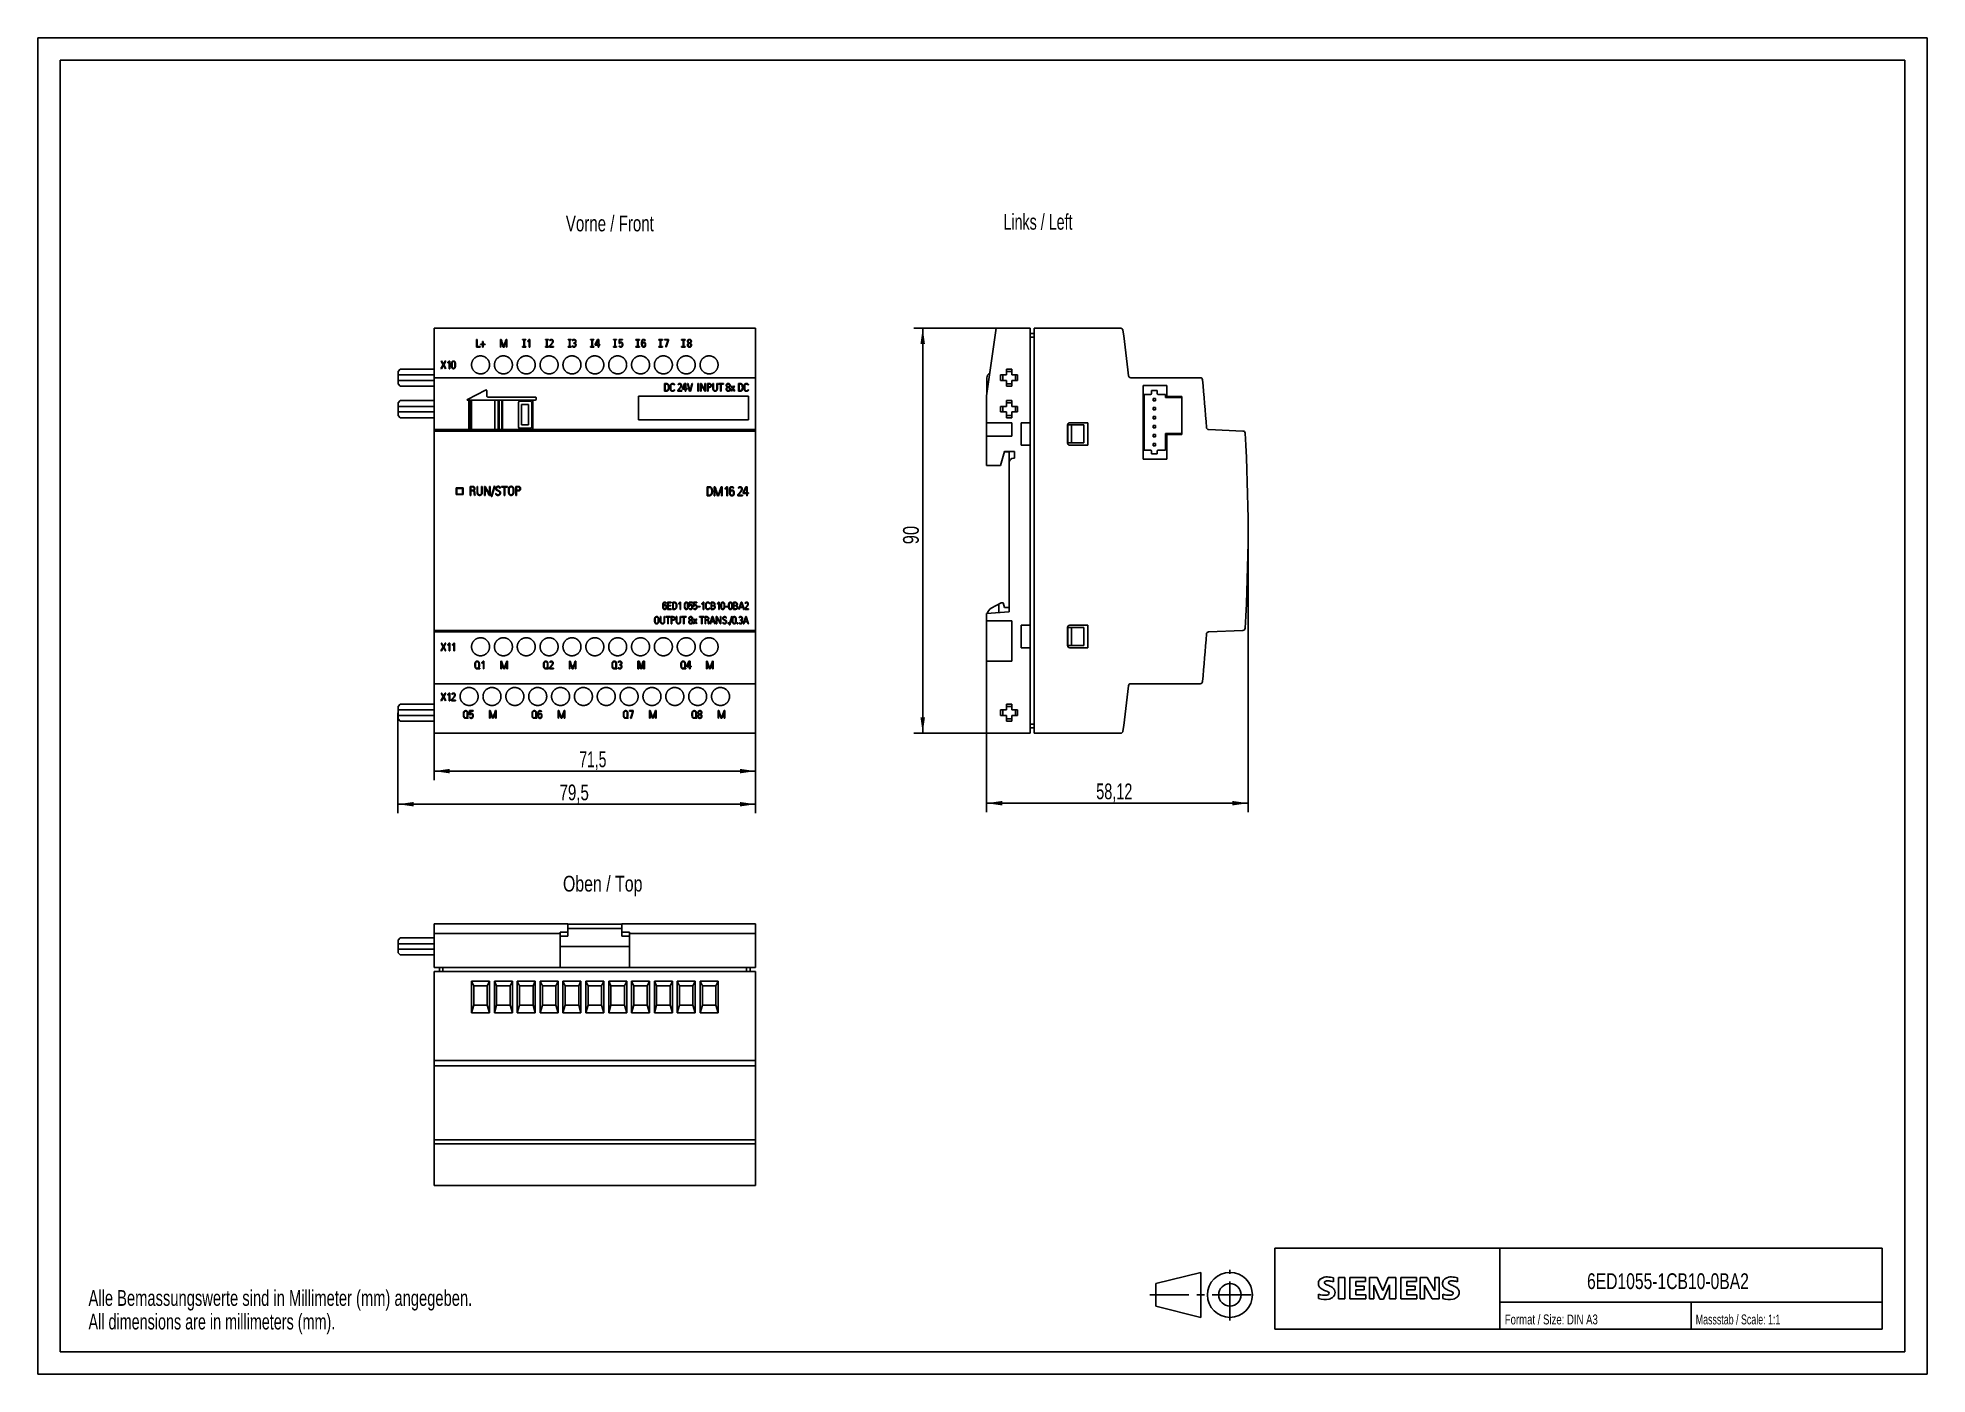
# Model space of a CAD drawing. Extents: x 0 to 420, y 0 to 297.
import ezdxf

# ---------------------------------------------------------------- set-up
doc = ezdxf.new("R2010")
doc.units = 0
doc.header["$LTSCALE"] = 23.1
doc.linetypes.add('CENTER', pattern=[0.6, 0.375, -0.075, 0.075, -0.075])
for name, color, linetype in [('10000_FRONT', 7, 'CONTINUOUS'), ('10100_DIM_FRONT', 7, 'CONTINUOUS'), ('10300_FRONT_GERMAN_ENGLISH', 7, 'CONTINUOUS'), ('10500_FRONT_LABELING', 7, 'CONTINUOUS'), ('11000_LEFT', 7, 'CONTINUOUS'), ('11100_DIM_LEFT', 7, 'CONTINUOUS'), ('11300_LEFT_GERMAN_ENGLISH', 7, 'CONTINUOUS'), ('13000_TOP', 7, 'CONTINUOUS'), ('13300_TOP_GERMAN_ENGLISH', 7, 'CONTINUOUS'), ('90000_FRAME', 7, 'CONTINUOUS'), ('91000_TIP', 7, 'CONTINUOUS')]:
    doc.layers.add(name, color=color, linetype=linetype)
doc.styles.get("Standard").update_dxf_attribs({"font": 'txt', "width": 0.8})
doc.dimstyles.new('DIMSTYLE_1', dxfattribs={"dimtxt": 3.5, "dimasz": 3.5, "dimexe": 0.18, "dimexo": 0.0625, "dimgap": 0.09, "dimtad": 1, "dimtxsty": 'STANDARD', "dimcen": 0.09, "dimazin": 3, "dimtp": 0.05, "dimtm": 0.05, "dimtfac": 1, "dimtofl": 0, "dimtmove": 0, "dimatfit": 3, "dimtolj": 1})

msp = doc.modelspace()

# ---------------------------------------------------------------- texts
at = {"layer": '10300_FRONT_GERMAN_ENGLISH', "linetype": 'CONTINUOUS', "width": 0.716117}
msp.add_text('Vorne / Front', height=3.5, dxfattribs=at).set_placement((117.382, 253.989))
at = {"layer": '11300_LEFT_GERMAN_ENGLISH', "linetype": 'CONTINUOUS', "width": 0.678571}
msp.add_text('Links / Left', height=3.5, dxfattribs=at).set_placement((214.654, 254.352))
at = {"layer": '13300_TOP_GERMAN_ENGLISH', "linetype": 'CONTINUOUS', "width": 0.754762}
msp.add_text('Oben / Top', height=3.5, dxfattribs=at).set_placement((116.74, 107.267))
at = {"layer": '90000_FRAME', "color": 7, "linetype": 'CONTINUOUS'}
for s, height, width, p in [('6ED1055-1CB10-0BA2', 3.5, 0.743386, (344.382, 18.925)), ('Format / Size: DIN A3', 2.2, 0.723356, (326.092, 11.067)), ('Massstab / Scale: 1:1', 2.2, 0.668934, (368.545, 11.067))]:
    msp.add_text(s, height=height, dxfattribs=dict(at, width=width)).set_placement(p)
at = {"layer": '91000_TIP', "color": 7, "linetype": 'CONTINUOUS'}
for s, width, p in [('Alle Bemassungswerte sind in Millimeter (mm) angegeben.', 0.699134, (11.276, 15.19)), ('All dimensions are in millimeters (mm).', 0.68254, (11.276, 9.94))]:
    msp.add_text(s, height=3.5, dxfattribs=dict(at, width=width)).set_placement(p)

# ---------------------------------------------------------------- blocks, each defined once
blk = doc.blocks.new('*D0')
at = {"layer": '10100_DIM_FRONT', "linetype": 'CONTINUOUS'}
for p, q in [((159.57, 187.46), (159.57, 124.67)), ((80.07, 147.01), (80.07, 124.67)), ((80.07, 126.67), (119.82, 126.67)), ((159.57, 126.67), (119.82, 126.67))]:
    blk.add_line(p, q, dxfattribs=at)
for points in [[(83.57, 127.17), (80.07, 126.67), (83.57, 126.17)], [(156.07, 126.17), (159.57, 126.67), (156.07, 127.17)]]:
    blk.add_solid(points, dxfattribs=at)
at = {"layer": '10100_DIM_FRONT', "linetype": 'CONTINUOUS', "width": 0.714286}
blk.add_text('79,5', height=3.5, dxfattribs=at).set_placement((115.99, 127.55))
blk = doc.blocks.new('*D1')
at = {"layer": '10100_DIM_FRONT', "linetype": 'CONTINUOUS'}
for p, q in [((88.074177, 187.462099), (88.074177, 132.024382)), ((159.574177, 147.949506), (159.574177, 132.024382)), ((88.074177, 134.024382), (123.824177, 134.024382)), ((159.574177, 134.024382), (123.824177, 134.024382))]:
    blk.add_line(p, q, dxfattribs=at)
for points in [[(91.574177, 134.524382), (88.074177, 134.024382), (91.574177, 133.524382)], [(156.074177, 133.524382), (159.574177, 134.024382), (156.074177, 134.524382)]]:
    blk.add_solid(points, dxfattribs=at)
at = {"layer": '10100_DIM_FRONT', "linetype": 'CONTINUOUS', "width": 0.660714}
blk.add_text('71,5', height=3.5, dxfattribs=at).set_placement((120.380361, 134.899382))
blk = doc.blocks.new('*D2')
at = {"layer": '11100_DIM_LEFT', "linetype": 'CONTINUOUS'}
for p, q in [((269.031754, 187.463099), (269.031754, 124.902022)), ((210.909342, 150.463099), (210.909342, 124.902022)), ((210.909342, 126.902022), (239.970548, 126.902022)), ((269.031754, 126.902022), (239.970548, 126.902022))]:
    blk.add_line(p, q, dxfattribs=at)
for points in [[(214.409342, 127.402022), (210.909342, 126.902022), (214.409342, 126.402022)], [(265.531754, 126.402022), (269.031754, 126.902022), (265.531754, 127.402022)]]:
    blk.add_solid(points, dxfattribs=at)
at = {"layer": '11100_DIM_LEFT', "linetype": 'CONTINUOUS', "width": 0.685714}
blk.add_text('58,12', height=3.5, dxfattribs=at).set_placement((235.280548, 127.777022))
blk = doc.blocks.new('*D3')
at = {"layer": '11100_DIM_LEFT', "linetype": 'CONTINUOUS'}
for p, q in [((216.813398, 232.463099), (194.709012, 232.463099)), ((196.709012, 232.463099), (196.709012, 187.463099)), ((196.709012, 142.463099), (196.709012, 187.463099)), ((215.758342, 142.463099), (194.709012, 142.463099))]:
    blk.add_line(p, q, dxfattribs=at)
for points in [[(197.209012, 228.963099), (196.709012, 232.463099), (196.209012, 228.963099)], [(196.209012, 145.963099), (196.709012, 142.463099), (197.209012, 145.963099)]]:
    blk.add_solid(points, dxfattribs=at)
at = {"layer": '11100_DIM_LEFT', "linetype": 'CONTINUOUS', "width": 0.785714}
blk.add_text('90', height=3.5, rotation=90, dxfattribs=at).set_placement((195.834012, 184.443231))

# ---------------------------------------------------------------- dimensions: what is measured, and where the dimension line sits
at = {"layer": '10100_DIM_FRONT', "linetype": 'CONTINUOUS'}
for base, p1, p2, text, picture, middle in [((159.574, 126.671), (80.074, 147.013), (159.574, 187.462), '79,5', '*D0', (120.994, 129.296)), ((159.574, 134.024), (88.074, 187.462), (159.574, 147.95), '71,5', '*D1', (125.005, 136.649))]:
    dim = msp.add_linear_dim(base=base, p1=p1, p2=p2, text=text, dimstyle='DIMSTYLE_1', dxfattribs=at)
    dim.commit()
    dim.dimension.update_dxf_attribs({"geometry": picture, "text_midpoint": middle, "dimtype": 160})
at = {"layer": '11100_DIM_LEFT', "linetype": 'CONTINUOUS'}
dim = msp.add_linear_dim(base=(196.709, 142.463), p1=(216.813, 232.463), p2=(215.758, 142.463), angle=270, text='90', dimstyle='DIMSTYLE_1', dxfattribs=at)
dim.commit()
dim.dimension.update_dxf_attribs({"geometry": '*D3', "text_midpoint": (194.084, 187.193), "dimtype": 160})
dim = msp.add_linear_dim(base=(269.032, 126.902), p1=(210.909, 150.463), p2=(269.032, 187.463), text='58,12', dimstyle='DIMSTYLE_1', dxfattribs=at)
dim.commit()
dim.dimension.update_dxf_attribs({"geometry": '*D2', "text_midpoint": (241.281, 129.527), "dimtype": 160})

# ---------------------------------------------------------------- linework, layer by layer
at = {"layer": '10000_FRONT', "color": 7, "linetype": 'CONTINUOUS'}
for p, q in [((88.074, 232.463), (88.074, 142.463)), ((88.074, 232.463), (159.574, 232.463)), ((159.574, 232.463), (159.574, 142.463)), ((80.574, 223.363), (80.074, 222.863)), ((80.074, 220.063), (80.074, 222.863)), ((80.574, 223.363), (88.074, 223.363)), ((80.074, 222.063), (88.074, 222.063)), ((80.074, 220.863), (88.074, 220.863)), ((80.074, 220.063), (80.574, 219.563)), ((80.574, 219.563), (88.074, 219.563)), ((88.074, 221.463), (159.574, 221.463)), ((99.533, 218.715), (95.494, 216.652)), ((99.824, 217.363), (99.824, 218.536)), ((80.574, 216.363), (80.074, 215.863)), ((80.074, 213.063), (80.074, 215.863)), ((80.074, 215.063), (88.074, 215.063)), ((80.574, 216.363), (88.074, 216.363)), ((95.54, 216.463), (110.574, 216.463)), ((95.824, 216.463), (95.824, 209.963)), ((95.924, 216.463), (95.924, 209.963)), ((96.289, 216.463), (96.289, 209.963)), ((96.424, 216.463), (96.424, 209.963)), ((110.574, 217.163), (100.024, 217.163)), ((101.624, 216.463), (101.624, 209.963)), ((102.324, 216.463), (102.324, 209.963)), ((102.524, 216.463), (102.524, 209.963)), ((103.124, 216.463), (103.124, 209.963)), ((103.324, 216.463), (103.324, 209.963)), ((106.824, 215.913), (106.824, 210.513)), ((109.524, 216.213), (107.124, 216.213)), ((107.561, 210.95), (107.561, 215.476)), ((107.561, 215.476), (109.087, 215.476)), ((109.087, 215.476), (109.087, 210.95)), ((109.824, 210.513), (109.824, 215.913)), ((110.074, 209.963), (110.074, 216.463)), ((110.774, 216.663), (110.774, 216.963)), ((133.544, 212.083), (133.544, 217.343)), ((133.544, 217.343), (157.954, 217.343)), ((157.954, 217.343), (157.954, 212.083)), ((80.074, 213.863), (88.074, 213.863)), ((80.074, 213.063), (80.574, 212.563)), ((80.574, 212.563), (88.074, 212.563)), ((107.124, 210.213), (109.524, 210.213)), ((109.087, 210.95), (107.561, 210.95)), ((157.954, 212.083), (133.544, 212.083)), ((88.074, 209.944), (159.574, 209.944)), ((88.074, 209.611), (159.574, 209.611)), ((95.824, 209.963), (110.074, 209.963)), ((93.024, 196.971), (93.024, 195.47)), ((94.524, 196.971), (93.024, 196.971)), ((93.024, 195.47), (94.524, 195.47)), ((93.124, 196.871), (93.124, 195.57)), ((94.424, 196.871), (93.124, 196.871)), ((93.124, 195.57), (94.424, 195.57)), ((94.424, 195.57), (94.424, 196.871)), ((94.524, 195.47), (94.524, 196.971)), ((88.074, 165.316), (159.574, 165.316)), ((88.074, 164.983), (159.574, 164.983)), ((88.074, 153.463), (159.574, 153.463)), ((96.423, 153.461), (96.424, 153.463)), ((100.425, 153.461), (96.423, 153.461)), ((100.424, 153.463), (100.425, 153.461)), ((101.503, 153.461), (101.504, 153.463)), ((105.505, 153.461), (101.503, 153.461)), ((105.504, 153.463), (105.505, 153.461)), ((106.583, 153.461), (106.584, 153.463)), ((110.585, 153.461), (106.583, 153.461)), ((110.584, 153.463), (110.585, 153.461)), ((111.663, 153.461), (111.664, 153.463)), ((115.665, 153.461), (111.663, 153.461)), ((115.664, 153.463), (115.665, 153.461)), ((116.743, 153.461), (116.744, 153.463)), ((120.745, 153.461), (116.743, 153.461)), ((120.744, 153.463), (120.745, 153.461)), ((121.823, 153.461), (121.824, 153.463)), ((125.825, 153.461), (121.823, 153.461)), ((125.824, 153.463), (125.825, 153.461)), ((126.903, 153.461), (126.904, 153.463)), ((130.905, 153.461), (126.903, 153.461)), ((130.904, 153.463), (130.905, 153.461)), ((131.983, 153.461), (131.984, 153.463)), ((135.985, 153.461), (131.983, 153.461)), ((135.984, 153.463), (135.985, 153.461)), ((137.063, 153.461), (137.064, 153.463)), ((141.065, 153.461), (137.063, 153.461)), ((141.064, 153.463), (141.065, 153.461)), ((142.143, 153.461), (142.144, 153.463)), ((146.145, 153.461), (142.143, 153.461)), ((146.144, 153.463), (146.145, 153.461)), ((147.223, 153.461), (147.224, 153.463)), ((151.225, 153.461), (147.223, 153.461)), ((151.224, 153.463), (151.225, 153.461)), ((80.574, 148.913), (80.074, 148.413)), ((80.074, 145.613), (80.074, 148.413)), ((80.074, 147.613), (88.074, 147.613)), ((80.574, 148.913), (88.074, 148.913)), ((80.074, 146.413), (88.074, 146.413)), ((80.074, 145.613), (80.574, 145.113)), ((80.574, 145.113), (88.074, 145.113)), ((88.074, 142.463), (159.574, 142.463))]:
    msp.add_line(p, q, dxfattribs=at)
for centre, radius, start, end in [((99.624, 218.536), 0.2, 0, 117.0506), ((107.124, 215.913), 0.3, 90, 180), ((109.524, 215.913), 0.3, 0, 90), ((110.574, 216.663), 0.2, 270, 0), ((107.124, 210.513), 0.3, 180, 270), ((109.524, 210.513), 0.3, 270, 360)]:
    msp.add_arc(centre, radius, start, end, dxfattribs=at)
for points, knots in [([(100.424, 224.313), (100.424, 224.379), (100.421, 224.444), (100.408, 224.574), (100.399, 224.638), (100.373, 224.765), (100.358, 224.829), (100.329, 224.922), (100.319, 224.954), (100.297, 225.016), (100.285, 225.046), (100.248, 225.137), (100.192, 225.255), (100.126, 225.366), (100.071, 225.448), (100.053, 225.475), (100.014, 225.527), (99.994, 225.553), (99.931, 225.63), (99.887, 225.679), (99.749, 225.817), (99.648, 225.9), (99.526, 225.983), (99.512, 225.992), (99.484, 226.009), (99.47, 226.018), (99.427, 226.044), (99.399, 226.06), (99.312, 226.106), (99.253, 226.134), (99.133, 226.185), (99.071, 226.207), (98.977, 226.235), (98.945, 226.244), (98.882, 226.26), (98.849, 226.268), (98.752, 226.287), (98.622, 226.306), (98.492, 226.313), (98.361, 226.313), (98.295, 226.31), (98.197, 226.3), (98.164, 226.296), (98.098, 226.287), (97.936, 226.258), (97.78, 226.211), (97.628, 226.148), (97.598, 226.135), (97.554, 226.114), (97.539, 226.106), (97.509, 226.092), (97.436, 226.054), (97.366, 226.011), (97.203, 225.902), (97.102, 225.82), (96.986, 225.703), (96.963, 225.679), (96.919, 225.63), (96.898, 225.606), (96.836, 225.53), (96.797, 225.477), (96.725, 225.369), (96.691, 225.313), (96.645, 225.227), (96.63, 225.197), (96.602, 225.138), (96.589, 225.108), (96.551, 225.017), (96.507, 224.894), (96.476, 224.768), (96.456, 224.672), (96.451, 224.64), (96.441, 224.576), (96.437, 224.543), (96.427, 224.445), (96.424, 224.379), (96.424, 224.313)], [0, 0, 0, 0, 0.03125, 0.03125, 0.0625, 0.0625, 0.09375, 0.09375, 0.109375, 0.109375, 0.125, 0.125, 0.15625, 0.1875, 0.1875, 0.203125, 0.203125, 0.21875, 0.21875, 0.25, 0.25, 0.3125, 0.3125, 0.3203125, 0.3203125, 0.328125, 0.328125, 0.34375, 0.34375, 0.375, 0.375, 0.40625, 0.40625, 0.421875, 0.421875, 0.4375, 0.4375, 0.46875, 0.5, 0.5, 0.53125, 0.53125, 0.546875, 0.546875, 0.5625, 0.625, 0.625, 0.640625, 0.640625, 0.6484375, 0.6484375, 0.65625, 0.6875, 0.6875, 0.75, 0.75, 0.765625, 0.765625, 0.78125, 0.78125, 0.8125, 0.8125, 0.84375, 0.84375, 0.859375, 0.859375, 0.875, 0.875, 0.90625, 0.9375, 0.9375, 0.953125, 0.953125, 0.96875, 0.96875, 1, 1, 1, 1]), ([(96.424, 224.313), (96.424, 224.247), (96.427, 224.182), (96.44, 224.053), (96.45, 223.988), (96.475, 223.861), (96.491, 223.798), (96.519, 223.704), (96.529, 223.673), (96.551, 223.611), (96.563, 223.58), (96.601, 223.489), (96.656, 223.371), (96.723, 223.26), (96.777, 223.178), (96.796, 223.152), (96.835, 223.099), (96.855, 223.073), (96.917, 222.996), (96.961, 222.948), (97.1, 222.809), (97.2, 222.726), (97.323, 222.644), (97.337, 222.634), (97.365, 222.617), (97.379, 222.608), (97.421, 222.583), (97.45, 222.566), (97.536, 222.52), (97.595, 222.492), (97.716, 222.442), (97.777, 222.419), (97.871, 222.391), (97.903, 222.382), (97.967, 222.366), (97.999, 222.358), (98.097, 222.339), (98.226, 222.32), (98.357, 222.313), (98.488, 222.313), (98.553, 222.316), (98.652, 222.326), (98.685, 222.33), (98.75, 222.34), (98.782, 222.345), (98.879, 222.364), (98.942, 222.38), (99.067, 222.418), (99.129, 222.44), (99.22, 222.478), (99.25, 222.491), (99.295, 222.512), (99.31, 222.52), (99.339, 222.535), (99.412, 222.573), (99.482, 222.615), (99.645, 222.724), (99.746, 222.806), (99.863, 222.923), (99.885, 222.947), (99.929, 222.996), (99.951, 223.021), (100.013, 223.096), (100.052, 223.149), (100.124, 223.257), (100.157, 223.313), (100.204, 223.4), (100.218, 223.429), (100.247, 223.488), (100.26, 223.519), (100.297, 223.609), (100.341, 223.732), (100.373, 223.858), (100.392, 223.954), (100.398, 223.986), (100.407, 224.051), (100.411, 224.083), (100.421, 224.182), (100.424, 224.247), (100.424, 224.313)], [0, 0, 0, 0, 0.03125, 0.03125, 0.0625, 0.0625, 0.09375, 0.09375, 0.109375, 0.109375, 0.125, 0.125, 0.15625, 0.1875, 0.1875, 0.203125, 0.203125, 0.21875, 0.21875, 0.25, 0.25, 0.3125, 0.3125, 0.3203125, 0.3203125, 0.328125, 0.328125, 0.34375, 0.34375, 0.375, 0.375, 0.40625, 0.40625, 0.421875, 0.421875, 0.4375, 0.4375, 0.46875, 0.5, 0.5, 0.53125, 0.53125, 0.546875, 0.546875, 0.5625, 0.5625, 0.59375, 0.59375, 0.625, 0.625, 0.640625, 0.640625, 0.6484375, 0.6484375, 0.65625, 0.6875, 0.6875, 0.75, 0.75, 0.765625, 0.765625, 0.78125, 0.78125, 0.8125, 0.8125, 0.84375, 0.84375, 0.859375, 0.859375, 0.875, 0.875, 0.90625, 0.9375, 0.9375, 0.953125, 0.953125, 0.96875, 0.96875, 1, 1, 1, 1]), ([(105.504, 224.313), (105.504, 224.379), (105.501, 224.444), (105.488, 224.574), (105.479, 224.638), (105.453, 224.765), (105.438, 224.829), (105.409, 224.922), (105.399, 224.954), (105.377, 225.016), (105.365, 225.046), (105.328, 225.137), (105.272, 225.255), (105.206, 225.366), (105.151, 225.448), (105.133, 225.475), (105.094, 225.527), (105.074, 225.553), (105.011, 225.63), (104.967, 225.679), (104.829, 225.817), (104.728, 225.9), (104.606, 225.983), (104.592, 225.992), (104.564, 226.009), (104.55, 226.018), (104.507, 226.044), (104.479, 226.06), (104.392, 226.106), (104.333, 226.134), (104.213, 226.185), (104.151, 226.207), (104.057, 226.235), (104.025, 226.244), (103.962, 226.26), (103.929, 226.268), (103.832, 226.287), (103.702, 226.306), (103.572, 226.313), (103.441, 226.313), (103.375, 226.31), (103.277, 226.3), (103.244, 226.296), (103.178, 226.287), (103.016, 226.258), (102.86, 226.211), (102.708, 226.148), (102.678, 226.135), (102.634, 226.114), (102.619, 226.106), (102.589, 226.092), (102.516, 226.054), (102.446, 226.011), (102.283, 225.902), (102.182, 225.82), (102.066, 225.703), (102.043, 225.679), (101.999, 225.63), (101.978, 225.606), (101.916, 225.53), (101.877, 225.477), (101.805, 225.369), (101.771, 225.313), (101.725, 225.227), (101.71, 225.197), (101.682, 225.138), (101.669, 225.108), (101.631, 225.017), (101.587, 224.894), (101.556, 224.768), (101.536, 224.672), (101.531, 224.64), (101.521, 224.576), (101.517, 224.543), (101.507, 224.445), (101.504, 224.379), (101.504, 224.313)], [0, 0, 0, 0, 0.03125, 0.03125, 0.0625, 0.0625, 0.09375, 0.09375, 0.109375, 0.109375, 0.125, 0.125, 0.15625, 0.1875, 0.1875, 0.203125, 0.203125, 0.21875, 0.21875, 0.25, 0.25, 0.3125, 0.3125, 0.3203125, 0.3203125, 0.328125, 0.328125, 0.34375, 0.34375, 0.375, 0.375, 0.40625, 0.40625, 0.421875, 0.421875, 0.4375, 0.4375, 0.46875, 0.5, 0.5, 0.53125, 0.53125, 0.546875, 0.546875, 0.5625, 0.625, 0.625, 0.640625, 0.640625, 0.6484375, 0.6484375, 0.65625, 0.6875, 0.6875, 0.75, 0.75, 0.765625, 0.765625, 0.78125, 0.78125, 0.8125, 0.8125, 0.84375, 0.84375, 0.859375, 0.859375, 0.875, 0.875, 0.90625, 0.9375, 0.9375, 0.953125, 0.953125, 0.96875, 0.96875, 1, 1, 1, 1]), ([(101.504, 224.313), (101.504, 224.247), (101.507, 224.182), (101.52, 224.053), (101.53, 223.988), (101.555, 223.861), (101.571, 223.798), (101.599, 223.704), (101.609, 223.673), (101.631, 223.611), (101.643, 223.58), (101.681, 223.489), (101.736, 223.371), (101.803, 223.26), (101.857, 223.178), (101.876, 223.152), (101.915, 223.099), (101.935, 223.073), (101.997, 222.996), (102.041, 222.948), (102.18, 222.809), (102.28, 222.726), (102.403, 222.644), (102.417, 222.634), (102.445, 222.617), (102.459, 222.608), (102.501, 222.583), (102.53, 222.566), (102.616, 222.52), (102.675, 222.492), (102.796, 222.442), (102.857, 222.419), (102.951, 222.391), (102.983, 222.382), (103.047, 222.366), (103.079, 222.358), (103.177, 222.339), (103.306, 222.32), (103.437, 222.313), (103.568, 222.313), (103.633, 222.316), (103.732, 222.326), (103.765, 222.33), (103.83, 222.34), (103.862, 222.345), (103.959, 222.364), (104.022, 222.38), (104.147, 222.418), (104.209, 222.44), (104.3, 222.478), (104.33, 222.491), (104.375, 222.512), (104.39, 222.52), (104.419, 222.535), (104.492, 222.573), (104.562, 222.615), (104.725, 222.724), (104.826, 222.806), (104.943, 222.923), (104.965, 222.947), (105.009, 222.996), (105.031, 223.021), (105.093, 223.096), (105.132, 223.149), (105.204, 223.257), (105.237, 223.313), (105.284, 223.4), (105.298, 223.429), (105.327, 223.488), (105.34, 223.519), (105.377, 223.609), (105.421, 223.732), (105.453, 223.858), (105.472, 223.954), (105.478, 223.986), (105.487, 224.051), (105.491, 224.083), (105.501, 224.182), (105.504, 224.247), (105.504, 224.313)], [0, 0, 0, 0, 0.03125, 0.03125, 0.0625, 0.0625, 0.09375, 0.09375, 0.109375, 0.109375, 0.125, 0.125, 0.15625, 0.1875, 0.1875, 0.203125, 0.203125, 0.21875, 0.21875, 0.25, 0.25, 0.3125, 0.3125, 0.3203125, 0.3203125, 0.328125, 0.328125, 0.34375, 0.34375, 0.375, 0.375, 0.40625, 0.40625, 0.421875, 0.421875, 0.4375, 0.4375, 0.46875, 0.5, 0.5, 0.53125, 0.53125, 0.546875, 0.546875, 0.5625, 0.5625, 0.59375, 0.59375, 0.625, 0.625, 0.640625, 0.640625, 0.6484375, 0.6484375, 0.65625, 0.6875, 0.6875, 0.75, 0.75, 0.765625, 0.765625, 0.78125, 0.78125, 0.8125, 0.8125, 0.84375, 0.84375, 0.859375, 0.859375, 0.875, 0.875, 0.90625, 0.9375, 0.9375, 0.953125, 0.953125, 0.96875, 0.96875, 1, 1, 1, 1]), ([(110.584, 224.313), (110.584, 224.379), (110.581, 224.444), (110.568, 224.574), (110.559, 224.638), (110.533, 224.765), (110.518, 224.829), (110.489, 224.922), (110.479, 224.954), (110.457, 225.016), (110.445, 225.046), (110.408, 225.137), (110.352, 225.255), (110.286, 225.366), (110.231, 225.448), (110.213, 225.475), (110.174, 225.527), (110.154, 225.553), (110.091, 225.63), (110.047, 225.679), (109.909, 225.817), (109.808, 225.9), (109.686, 225.983), (109.672, 225.992), (109.644, 226.009), (109.63, 226.018), (109.587, 226.044), (109.559, 226.06), (109.472, 226.106), (109.413, 226.134), (109.293, 226.185), (109.231, 226.207), (109.137, 226.235), (109.105, 226.244), (109.042, 226.26), (109.009, 226.268), (108.912, 226.287), (108.782, 226.306), (108.652, 226.313), (108.521, 226.313), (108.455, 226.31), (108.357, 226.3), (108.324, 226.296), (108.258, 226.287), (108.096, 226.258), (107.94, 226.211), (107.788, 226.148), (107.758, 226.135), (107.714, 226.114), (107.699, 226.106), (107.669, 226.092), (107.596, 226.054), (107.526, 226.011), (107.363, 225.902), (107.262, 225.82), (107.146, 225.703), (107.123, 225.679), (107.079, 225.63), (107.058, 225.606), (106.996, 225.53), (106.957, 225.477), (106.885, 225.369), (106.851, 225.313), (106.805, 225.227), (106.79, 225.197), (106.762, 225.138), (106.749, 225.108), (106.711, 225.017), (106.667, 224.894), (106.636, 224.768), (106.616, 224.672), (106.611, 224.64), (106.601, 224.576), (106.597, 224.543), (106.587, 224.445), (106.584, 224.379), (106.584, 224.313)], [0, 0, 0, 0, 0.03125, 0.03125, 0.0625, 0.0625, 0.09375, 0.09375, 0.109375, 0.109375, 0.125, 0.125, 0.15625, 0.1875, 0.1875, 0.203125, 0.203125, 0.21875, 0.21875, 0.25, 0.25, 0.3125, 0.3125, 0.3203125, 0.3203125, 0.328125, 0.328125, 0.34375, 0.34375, 0.375, 0.375, 0.40625, 0.40625, 0.421875, 0.421875, 0.4375, 0.4375, 0.46875, 0.5, 0.5, 0.53125, 0.53125, 0.546875, 0.546875, 0.5625, 0.625, 0.625, 0.640625, 0.640625, 0.6484375, 0.6484375, 0.65625, 0.6875, 0.6875, 0.75, 0.75, 0.765625, 0.765625, 0.78125, 0.78125, 0.8125, 0.8125, 0.84375, 0.84375, 0.859375, 0.859375, 0.875, 0.875, 0.90625, 0.9375, 0.9375, 0.953125, 0.953125, 0.96875, 0.96875, 1, 1, 1, 1]), ([(106.584, 224.313), (106.584, 224.247), (106.587, 224.182), (106.6, 224.053), (106.61, 223.988), (106.635, 223.861), (106.651, 223.798), (106.679, 223.704), (106.689, 223.673), (106.711, 223.611), (106.723, 223.58), (106.761, 223.489), (106.816, 223.371), (106.883, 223.26), (106.937, 223.178), (106.956, 223.152), (106.995, 223.099), (107.015, 223.073), (107.077, 222.996), (107.121, 222.948), (107.26, 222.809), (107.36, 222.726), (107.483, 222.644), (107.497, 222.634), (107.525, 222.617), (107.539, 222.608), (107.581, 222.583), (107.61, 222.566), (107.696, 222.52), (107.755, 222.492), (107.876, 222.442), (107.937, 222.419), (108.031, 222.391), (108.063, 222.382), (108.127, 222.366), (108.159, 222.358), (108.257, 222.339), (108.386, 222.32), (108.517, 222.313), (108.648, 222.313), (108.713, 222.316), (108.812, 222.326), (108.845, 222.33), (108.91, 222.34), (108.942, 222.345), (109.039, 222.364), (109.102, 222.38), (109.227, 222.418), (109.289, 222.44), (109.38, 222.478), (109.41, 222.491), (109.455, 222.512), (109.47, 222.52), (109.499, 222.535), (109.572, 222.573), (109.642, 222.615), (109.805, 222.724), (109.906, 222.806), (110.023, 222.923), (110.045, 222.947), (110.089, 222.996), (110.111, 223.021), (110.173, 223.096), (110.212, 223.149), (110.284, 223.257), (110.317, 223.313), (110.364, 223.4), (110.378, 223.429), (110.407, 223.488), (110.42, 223.519), (110.457, 223.609), (110.501, 223.732), (110.533, 223.858), (110.552, 223.954), (110.558, 223.986), (110.567, 224.051), (110.571, 224.083), (110.581, 224.182), (110.584, 224.247), (110.584, 224.313)], [0, 0, 0, 0, 0.03125, 0.03125, 0.0625, 0.0625, 0.09375, 0.09375, 0.109375, 0.109375, 0.125, 0.125, 0.15625, 0.1875, 0.1875, 0.203125, 0.203125, 0.21875, 0.21875, 0.25, 0.25, 0.3125, 0.3125, 0.3203125, 0.3203125, 0.328125, 0.328125, 0.34375, 0.34375, 0.375, 0.375, 0.40625, 0.40625, 0.421875, 0.421875, 0.4375, 0.4375, 0.46875, 0.5, 0.5, 0.53125, 0.53125, 0.546875, 0.546875, 0.5625, 0.5625, 0.59375, 0.59375, 0.625, 0.625, 0.640625, 0.640625, 0.6484375, 0.6484375, 0.65625, 0.6875, 0.6875, 0.75, 0.75, 0.765625, 0.765625, 0.78125, 0.78125, 0.8125, 0.8125, 0.84375, 0.84375, 0.859375, 0.859375, 0.875, 0.875, 0.90625, 0.9375, 0.9375, 0.953125, 0.953125, 0.96875, 0.96875, 1, 1, 1, 1]), ([(115.664, 224.313), (115.664, 224.379), (115.661, 224.444), (115.648, 224.574), (115.639, 224.638), (115.613, 224.765), (115.598, 224.829), (115.569, 224.922), (115.559, 224.954), (115.537, 225.016), (115.525, 225.046), (115.488, 225.137), (115.432, 225.255), (115.366, 225.366), (115.311, 225.448), (115.293, 225.475), (115.254, 225.527), (115.234, 225.553), (115.171, 225.63), (115.127, 225.679), (114.989, 225.817), (114.888, 225.9), (114.766, 225.983), (114.752, 225.992), (114.724, 226.009), (114.71, 226.018), (114.667, 226.044), (114.639, 226.06), (114.552, 226.106), (114.493, 226.134), (114.373, 226.185), (114.311, 226.207), (114.217, 226.235), (114.185, 226.244), (114.122, 226.26), (114.089, 226.268), (113.992, 226.287), (113.862, 226.306), (113.732, 226.313), (113.601, 226.313), (113.535, 226.31), (113.437, 226.3), (113.404, 226.296), (113.338, 226.287), (113.176, 226.258), (113.02, 226.211), (112.868, 226.148), (112.838, 226.135), (112.794, 226.114), (112.779, 226.106), (112.749, 226.092), (112.676, 226.054), (112.606, 226.011), (112.443, 225.902), (112.342, 225.82), (112.226, 225.703), (112.203, 225.679), (112.159, 225.63), (112.138, 225.606), (112.076, 225.53), (112.037, 225.477), (111.965, 225.369), (111.931, 225.313), (111.885, 225.227), (111.87, 225.197), (111.842, 225.138), (111.829, 225.108), (111.791, 225.017), (111.747, 224.894), (111.716, 224.768), (111.696, 224.672), (111.691, 224.64), (111.681, 224.576), (111.677, 224.543), (111.667, 224.445), (111.664, 224.379), (111.664, 224.313)], [0, 0, 0, 0, 0.03125, 0.03125, 0.0625, 0.0625, 0.09375, 0.09375, 0.109375, 0.109375, 0.125, 0.125, 0.15625, 0.1875, 0.1875, 0.203125, 0.203125, 0.21875, 0.21875, 0.25, 0.25, 0.3125, 0.3125, 0.3203125, 0.3203125, 0.328125, 0.328125, 0.34375, 0.34375, 0.375, 0.375, 0.40625, 0.40625, 0.421875, 0.421875, 0.4375, 0.4375, 0.46875, 0.5, 0.5, 0.53125, 0.53125, 0.546875, 0.546875, 0.5625, 0.625, 0.625, 0.640625, 0.640625, 0.6484375, 0.6484375, 0.65625, 0.6875, 0.6875, 0.75, 0.75, 0.765625, 0.765625, 0.78125, 0.78125, 0.8125, 0.8125, 0.84375, 0.84375, 0.859375, 0.859375, 0.875, 0.875, 0.90625, 0.9375, 0.9375, 0.953125, 0.953125, 0.96875, 0.96875, 1, 1, 1, 1]), ([(111.664, 224.313), (111.664, 224.247), (111.667, 224.182), (111.68, 224.053), (111.69, 223.988), (111.715, 223.861), (111.731, 223.798), (111.759, 223.704), (111.769, 223.673), (111.791, 223.611), (111.803, 223.58), (111.841, 223.489), (111.896, 223.371), (111.963, 223.26), (112.017, 223.178), (112.036, 223.152), (112.075, 223.099), (112.095, 223.073), (112.157, 222.996), (112.201, 222.948), (112.34, 222.809), (112.44, 222.726), (112.563, 222.644), (112.577, 222.634), (112.605, 222.617), (112.619, 222.608), (112.661, 222.583), (112.69, 222.566), (112.776, 222.52), (112.835, 222.492), (112.956, 222.442), (113.017, 222.419), (113.111, 222.391), (113.143, 222.382), (113.207, 222.366), (113.239, 222.358), (113.337, 222.339), (113.466, 222.32), (113.597, 222.313), (113.728, 222.313), (113.793, 222.316), (113.892, 222.326), (113.925, 222.33), (113.99, 222.34), (114.022, 222.345), (114.119, 222.364), (114.182, 222.38), (114.307, 222.418), (114.369, 222.44), (114.46, 222.478), (114.49, 222.491), (114.535, 222.512), (114.55, 222.52), (114.579, 222.535), (114.652, 222.573), (114.722, 222.615), (114.885, 222.724), (114.986, 222.806), (115.103, 222.923), (115.125, 222.947), (115.169, 222.996), (115.191, 223.021), (115.253, 223.096), (115.292, 223.149), (115.364, 223.257), (115.397, 223.313), (115.444, 223.4), (115.458, 223.429), (115.487, 223.488), (115.5, 223.519), (115.537, 223.609), (115.581, 223.732), (115.613, 223.858), (115.632, 223.954), (115.638, 223.986), (115.647, 224.051), (115.651, 224.083), (115.661, 224.182), (115.664, 224.247), (115.664, 224.313)], [0, 0, 0, 0, 0.03125, 0.03125, 0.0625, 0.0625, 0.09375, 0.09375, 0.109375, 0.109375, 0.125, 0.125, 0.15625, 0.1875, 0.1875, 0.203125, 0.203125, 0.21875, 0.21875, 0.25, 0.25, 0.3125, 0.3125, 0.3203125, 0.3203125, 0.328125, 0.328125, 0.34375, 0.34375, 0.375, 0.375, 0.40625, 0.40625, 0.421875, 0.421875, 0.4375, 0.4375, 0.46875, 0.5, 0.5, 0.53125, 0.53125, 0.546875, 0.546875, 0.5625, 0.5625, 0.59375, 0.59375, 0.625, 0.625, 0.640625, 0.640625, 0.6484375, 0.6484375, 0.65625, 0.6875, 0.6875, 0.75, 0.75, 0.765625, 0.765625, 0.78125, 0.78125, 0.8125, 0.8125, 0.84375, 0.84375, 0.859375, 0.859375, 0.875, 0.875, 0.90625, 0.9375, 0.9375, 0.953125, 0.953125, 0.96875, 0.96875, 1, 1, 1, 1]), ([(120.744, 224.313), (120.744, 224.379), (120.741, 224.444), (120.728, 224.574), (120.719, 224.638), (120.693, 224.765), (120.678, 224.829), (120.649, 224.922), (120.639, 224.954), (120.617, 225.016), (120.605, 225.046), (120.568, 225.137), (120.512, 225.255), (120.446, 225.366), (120.391, 225.448), (120.373, 225.475), (120.334, 225.527), (120.314, 225.553), (120.251, 225.63), (120.207, 225.679), (120.069, 225.817), (119.968, 225.9), (119.846, 225.983), (119.832, 225.992), (119.804, 226.009), (119.79, 226.018), (119.747, 226.044), (119.719, 226.06), (119.632, 226.106), (119.573, 226.134), (119.453, 226.185), (119.391, 226.207), (119.297, 226.235), (119.265, 226.244), (119.202, 226.26), (119.169, 226.268), (119.072, 226.287), (118.942, 226.306), (118.812, 226.313), (118.681, 226.313), (118.615, 226.31), (118.517, 226.3), (118.484, 226.296), (118.418, 226.287), (118.256, 226.258), (118.1, 226.211), (117.948, 226.148), (117.918, 226.135), (117.874, 226.114), (117.859, 226.106), (117.829, 226.092), (117.756, 226.054), (117.686, 226.011), (117.523, 225.902), (117.422, 225.82), (117.306, 225.703), (117.283, 225.679), (117.239, 225.63), (117.218, 225.606), (117.156, 225.53), (117.117, 225.477), (117.045, 225.369), (117.011, 225.313), (116.965, 225.227), (116.95, 225.197), (116.922, 225.138), (116.909, 225.108), (116.871, 225.017), (116.827, 224.894), (116.796, 224.768), (116.776, 224.672), (116.771, 224.64), (116.761, 224.576), (116.757, 224.543), (116.747, 224.445), (116.744, 224.379), (116.744, 224.313)], [0, 0, 0, 0, 0.03125, 0.03125, 0.0625, 0.0625, 0.09375, 0.09375, 0.109375, 0.109375, 0.125, 0.125, 0.15625, 0.1875, 0.1875, 0.203125, 0.203125, 0.21875, 0.21875, 0.25, 0.25, 0.3125, 0.3125, 0.3203125, 0.3203125, 0.328125, 0.328125, 0.34375, 0.34375, 0.375, 0.375, 0.40625, 0.40625, 0.421875, 0.421875, 0.4375, 0.4375, 0.46875, 0.5, 0.5, 0.53125, 0.53125, 0.546875, 0.546875, 0.5625, 0.625, 0.625, 0.640625, 0.640625, 0.6484375, 0.6484375, 0.65625, 0.6875, 0.6875, 0.75, 0.75, 0.765625, 0.765625, 0.78125, 0.78125, 0.8125, 0.8125, 0.84375, 0.84375, 0.859375, 0.859375, 0.875, 0.875, 0.90625, 0.9375, 0.9375, 0.953125, 0.953125, 0.96875, 0.96875, 1, 1, 1, 1]), ([(116.744, 224.313), (116.744, 224.247), (116.747, 224.182), (116.76, 224.053), (116.77, 223.988), (116.795, 223.861), (116.811, 223.798), (116.839, 223.704), (116.849, 223.673), (116.871, 223.611), (116.883, 223.58), (116.921, 223.489), (116.976, 223.371), (117.043, 223.26), (117.097, 223.178), (117.116, 223.152), (117.155, 223.099), (117.175, 223.073), (117.237, 222.996), (117.281, 222.948), (117.42, 222.809), (117.52, 222.726), (117.643, 222.644), (117.657, 222.634), (117.685, 222.617), (117.699, 222.608), (117.741, 222.583), (117.77, 222.566), (117.856, 222.52), (117.915, 222.492), (118.036, 222.442), (118.097, 222.419), (118.191, 222.391), (118.223, 222.382), (118.287, 222.366), (118.319, 222.358), (118.417, 222.339), (118.546, 222.32), (118.677, 222.313), (118.808, 222.313), (118.873, 222.316), (118.972, 222.326), (119.005, 222.33), (119.07, 222.34), (119.102, 222.345), (119.199, 222.364), (119.262, 222.38), (119.387, 222.418), (119.449, 222.44), (119.54, 222.478), (119.57, 222.491), (119.615, 222.512), (119.63, 222.52), (119.659, 222.535), (119.732, 222.573), (119.802, 222.615), (119.965, 222.724), (120.066, 222.806), (120.183, 222.923), (120.205, 222.947), (120.249, 222.996), (120.271, 223.021), (120.333, 223.096), (120.372, 223.149), (120.444, 223.257), (120.477, 223.313), (120.524, 223.4), (120.538, 223.429), (120.567, 223.488), (120.58, 223.519), (120.617, 223.609), (120.661, 223.732), (120.693, 223.858), (120.712, 223.954), (120.718, 223.986), (120.727, 224.051), (120.731, 224.083), (120.741, 224.182), (120.744, 224.247), (120.744, 224.313)], [0, 0, 0, 0, 0.03125, 0.03125, 0.0625, 0.0625, 0.09375, 0.09375, 0.109375, 0.109375, 0.125, 0.125, 0.15625, 0.1875, 0.1875, 0.203125, 0.203125, 0.21875, 0.21875, 0.25, 0.25, 0.3125, 0.3125, 0.3203125, 0.3203125, 0.328125, 0.328125, 0.34375, 0.34375, 0.375, 0.375, 0.40625, 0.40625, 0.421875, 0.421875, 0.4375, 0.4375, 0.46875, 0.5, 0.5, 0.53125, 0.53125, 0.546875, 0.546875, 0.5625, 0.5625, 0.59375, 0.59375, 0.625, 0.625, 0.640625, 0.640625, 0.6484375, 0.6484375, 0.65625, 0.6875, 0.6875, 0.75, 0.75, 0.765625, 0.765625, 0.78125, 0.78125, 0.8125, 0.8125, 0.84375, 0.84375, 0.859375, 0.859375, 0.875, 0.875, 0.90625, 0.9375, 0.9375, 0.953125, 0.953125, 0.96875, 0.96875, 1, 1, 1, 1]), ([(125.824, 224.313), (125.824, 224.379), (125.821, 224.444), (125.808, 224.574), (125.799, 224.638), (125.773, 224.765), (125.758, 224.829), (125.729, 224.922), (125.719, 224.954), (125.697, 225.016), (125.685, 225.046), (125.648, 225.137), (125.592, 225.255), (125.526, 225.366), (125.471, 225.448), (125.453, 225.475), (125.414, 225.527), (125.394, 225.553), (125.331, 225.63), (125.287, 225.679), (125.149, 225.817), (125.048, 225.9), (124.926, 225.983), (124.912, 225.992), (124.884, 226.009), (124.87, 226.018), (124.827, 226.044), (124.799, 226.06), (124.712, 226.106), (124.653, 226.134), (124.533, 226.185), (124.471, 226.207), (124.377, 226.235), (124.345, 226.244), (124.282, 226.26), (124.249, 226.268), (124.152, 226.287), (124.022, 226.306), (123.892, 226.313), (123.761, 226.313), (123.695, 226.31), (123.597, 226.3), (123.564, 226.296), (123.498, 226.287), (123.336, 226.258), (123.18, 226.211), (123.028, 226.148), (122.998, 226.135), (122.954, 226.114), (122.939, 226.106), (122.909, 226.092), (122.836, 226.054), (122.766, 226.011), (122.603, 225.902), (122.502, 225.82), (122.386, 225.703), (122.363, 225.679), (122.319, 225.63), (122.298, 225.606), (122.236, 225.53), (122.197, 225.477), (122.125, 225.369), (122.091, 225.313), (122.045, 225.227), (122.03, 225.197), (122.002, 225.138), (121.989, 225.108), (121.951, 225.017), (121.907, 224.894), (121.876, 224.768), (121.856, 224.672), (121.851, 224.64), (121.841, 224.576), (121.837, 224.543), (121.827, 224.445), (121.824, 224.379), (121.824, 224.313)], [0, 0, 0, 0, 0.03125, 0.03125, 0.0625, 0.0625, 0.09375, 0.09375, 0.109375, 0.109375, 0.125, 0.125, 0.15625, 0.1875, 0.1875, 0.203125, 0.203125, 0.21875, 0.21875, 0.25, 0.25, 0.3125, 0.3125, 0.3203125, 0.3203125, 0.328125, 0.328125, 0.34375, 0.34375, 0.375, 0.375, 0.40625, 0.40625, 0.421875, 0.421875, 0.4375, 0.4375, 0.46875, 0.5, 0.5, 0.53125, 0.53125, 0.546875, 0.546875, 0.5625, 0.625, 0.625, 0.640625, 0.640625, 0.6484375, 0.6484375, 0.65625, 0.6875, 0.6875, 0.75, 0.75, 0.765625, 0.765625, 0.78125, 0.78125, 0.8125, 0.8125, 0.84375, 0.84375, 0.859375, 0.859375, 0.875, 0.875, 0.90625, 0.9375, 0.9375, 0.953125, 0.953125, 0.96875, 0.96875, 1, 1, 1, 1]), ([(121.824, 224.313), (121.824, 224.247), (121.827, 224.182), (121.84, 224.053), (121.85, 223.988), (121.875, 223.861), (121.891, 223.798), (121.919, 223.704), (121.929, 223.673), (121.951, 223.611), (121.963, 223.58), (122.001, 223.489), (122.056, 223.371), (122.123, 223.26), (122.177, 223.178), (122.196, 223.152), (122.235, 223.099), (122.255, 223.073), (122.317, 222.996), (122.361, 222.948), (122.5, 222.809), (122.6, 222.726), (122.723, 222.644), (122.737, 222.634), (122.765, 222.617), (122.779, 222.608), (122.821, 222.583), (122.85, 222.566), (122.936, 222.52), (122.995, 222.492), (123.116, 222.442), (123.177, 222.419), (123.271, 222.391), (123.303, 222.382), (123.367, 222.366), (123.399, 222.358), (123.497, 222.339), (123.626, 222.32), (123.757, 222.313), (123.888, 222.313), (123.953, 222.316), (124.052, 222.326), (124.085, 222.33), (124.15, 222.34), (124.182, 222.345), (124.279, 222.364), (124.342, 222.38), (124.467, 222.418), (124.529, 222.44), (124.62, 222.478), (124.65, 222.491), (124.695, 222.512), (124.71, 222.52), (124.739, 222.535), (124.812, 222.573), (124.882, 222.615), (125.045, 222.724), (125.146, 222.806), (125.263, 222.923), (125.285, 222.947), (125.329, 222.996), (125.351, 223.021), (125.413, 223.096), (125.452, 223.149), (125.524, 223.257), (125.557, 223.313), (125.604, 223.4), (125.618, 223.429), (125.647, 223.488), (125.66, 223.519), (125.697, 223.609), (125.741, 223.732), (125.773, 223.858), (125.792, 223.954), (125.798, 223.986), (125.807, 224.051), (125.811, 224.083), (125.821, 224.182), (125.824, 224.247), (125.824, 224.313)], [0, 0, 0, 0, 0.03125, 0.03125, 0.0625, 0.0625, 0.09375, 0.09375, 0.109375, 0.109375, 0.125, 0.125, 0.15625, 0.1875, 0.1875, 0.203125, 0.203125, 0.21875, 0.21875, 0.25, 0.25, 0.3125, 0.3125, 0.3203125, 0.3203125, 0.328125, 0.328125, 0.34375, 0.34375, 0.375, 0.375, 0.40625, 0.40625, 0.421875, 0.421875, 0.4375, 0.4375, 0.46875, 0.5, 0.5, 0.53125, 0.53125, 0.546875, 0.546875, 0.5625, 0.5625, 0.59375, 0.59375, 0.625, 0.625, 0.640625, 0.640625, 0.6484375, 0.6484375, 0.65625, 0.6875, 0.6875, 0.75, 0.75, 0.765625, 0.765625, 0.78125, 0.78125, 0.8125, 0.8125, 0.84375, 0.84375, 0.859375, 0.859375, 0.875, 0.875, 0.90625, 0.9375, 0.9375, 0.953125, 0.953125, 0.96875, 0.96875, 1, 1, 1, 1]), ([(130.904, 224.313), (130.904, 224.379), (130.901, 224.444), (130.888, 224.574), (130.879, 224.638), (130.853, 224.765), (130.838, 224.829), (130.809, 224.922), (130.799, 224.954), (130.777, 225.016), (130.765, 225.046), (130.728, 225.137), (130.672, 225.255), (130.606, 225.366), (130.551, 225.448), (130.533, 225.475), (130.494, 225.527), (130.474, 225.553), (130.411, 225.63), (130.367, 225.679), (130.229, 225.817), (130.128, 225.9), (130.006, 225.983), (129.992, 225.992), (129.964, 226.009), (129.95, 226.018), (129.907, 226.044), (129.879, 226.06), (129.792, 226.106), (129.733, 226.134), (129.613, 226.185), (129.551, 226.207), (129.457, 226.235), (129.425, 226.244), (129.362, 226.26), (129.329, 226.268), (129.232, 226.287), (129.102, 226.306), (128.972, 226.313), (128.841, 226.313), (128.775, 226.31), (128.677, 226.3), (128.644, 226.296), (128.578, 226.287), (128.416, 226.258), (128.26, 226.211), (128.108, 226.148), (128.078, 226.135), (128.034, 226.114), (128.019, 226.106), (127.989, 226.092), (127.916, 226.054), (127.846, 226.011), (127.683, 225.902), (127.582, 225.82), (127.466, 225.703), (127.443, 225.679), (127.399, 225.63), (127.378, 225.606), (127.316, 225.53), (127.277, 225.477), (127.205, 225.369), (127.171, 225.313), (127.125, 225.227), (127.11, 225.197), (127.082, 225.138), (127.069, 225.108), (127.031, 225.017), (126.987, 224.894), (126.956, 224.768), (126.936, 224.672), (126.931, 224.64), (126.921, 224.576), (126.917, 224.543), (126.907, 224.445), (126.904, 224.379), (126.904, 224.313)], [0, 0, 0, 0, 0.03125, 0.03125, 0.0625, 0.0625, 0.09375, 0.09375, 0.109375, 0.109375, 0.125, 0.125, 0.15625, 0.1875, 0.1875, 0.203125, 0.203125, 0.21875, 0.21875, 0.25, 0.25, 0.3125, 0.3125, 0.3203125, 0.3203125, 0.328125, 0.328125, 0.34375, 0.34375, 0.375, 0.375, 0.40625, 0.40625, 0.421875, 0.421875, 0.4375, 0.4375, 0.46875, 0.5, 0.5, 0.53125, 0.53125, 0.546875, 0.546875, 0.5625, 0.625, 0.625, 0.640625, 0.640625, 0.6484375, 0.6484375, 0.65625, 0.6875, 0.6875, 0.75, 0.75, 0.765625, 0.765625, 0.78125, 0.78125, 0.8125, 0.8125, 0.84375, 0.84375, 0.859375, 0.859375, 0.875, 0.875, 0.90625, 0.9375, 0.9375, 0.953125, 0.953125, 0.96875, 0.96875, 1, 1, 1, 1]), ([(126.904, 224.313), (126.904, 224.247), (126.907, 224.182), (126.92, 224.053), (126.93, 223.988), (126.955, 223.861), (126.971, 223.798), (126.999, 223.704), (127.009, 223.673), (127.031, 223.611), (127.043, 223.58), (127.081, 223.489), (127.136, 223.371), (127.203, 223.26), (127.257, 223.178), (127.276, 223.152), (127.315, 223.099), (127.335, 223.073), (127.397, 222.996), (127.441, 222.948), (127.58, 222.809), (127.68, 222.726), (127.803, 222.644), (127.817, 222.634), (127.845, 222.617), (127.859, 222.608), (127.901, 222.583), (127.93, 222.566), (128.016, 222.52), (128.075, 222.492), (128.196, 222.442), (128.257, 222.419), (128.351, 222.391), (128.383, 222.382), (128.447, 222.366), (128.479, 222.358), (128.577, 222.339), (128.706, 222.32), (128.837, 222.313), (128.968, 222.313), (129.033, 222.316), (129.132, 222.326), (129.165, 222.33), (129.23, 222.34), (129.262, 222.345), (129.359, 222.364), (129.422, 222.38), (129.547, 222.418), (129.609, 222.44), (129.7, 222.478), (129.73, 222.491), (129.775, 222.512), (129.79, 222.52), (129.819, 222.535), (129.892, 222.573), (129.962, 222.615), (130.125, 222.724), (130.226, 222.806), (130.343, 222.923), (130.365, 222.947), (130.409, 222.996), (130.431, 223.021), (130.493, 223.096), (130.532, 223.149), (130.604, 223.257), (130.637, 223.313), (130.684, 223.4), (130.698, 223.429), (130.727, 223.488), (130.74, 223.519), (130.777, 223.609), (130.821, 223.732), (130.853, 223.858), (130.872, 223.954), (130.878, 223.986), (130.887, 224.051), (130.891, 224.083), (130.901, 224.182), (130.904, 224.247), (130.904, 224.313)], [0, 0, 0, 0, 0.03125, 0.03125, 0.0625, 0.0625, 0.09375, 0.09375, 0.109375, 0.109375, 0.125, 0.125, 0.15625, 0.1875, 0.1875, 0.203125, 0.203125, 0.21875, 0.21875, 0.25, 0.25, 0.3125, 0.3125, 0.3203125, 0.3203125, 0.328125, 0.328125, 0.34375, 0.34375, 0.375, 0.375, 0.40625, 0.40625, 0.421875, 0.421875, 0.4375, 0.4375, 0.46875, 0.5, 0.5, 0.53125, 0.53125, 0.546875, 0.546875, 0.5625, 0.5625, 0.59375, 0.59375, 0.625, 0.625, 0.640625, 0.640625, 0.6484375, 0.6484375, 0.65625, 0.6875, 0.6875, 0.75, 0.75, 0.765625, 0.765625, 0.78125, 0.78125, 0.8125, 0.8125, 0.84375, 0.84375, 0.859375, 0.859375, 0.875, 0.875, 0.90625, 0.9375, 0.9375, 0.953125, 0.953125, 0.96875, 0.96875, 1, 1, 1, 1]), ([(135.984, 224.313), (135.984, 224.379), (135.981, 224.444), (135.968, 224.574), (135.959, 224.638), (135.933, 224.765), (135.918, 224.829), (135.889, 224.922), (135.879, 224.954), (135.857, 225.016), (135.845, 225.046), (135.808, 225.137), (135.752, 225.255), (135.686, 225.366), (135.631, 225.448), (135.613, 225.475), (135.574, 225.527), (135.554, 225.553), (135.491, 225.63), (135.447, 225.679), (135.309, 225.817), (135.208, 225.9), (135.086, 225.983), (135.072, 225.992), (135.044, 226.009), (135.03, 226.018), (134.987, 226.044), (134.959, 226.06), (134.872, 226.106), (134.813, 226.134), (134.693, 226.185), (134.631, 226.207), (134.537, 226.235), (134.505, 226.244), (134.442, 226.26), (134.409, 226.268), (134.312, 226.287), (134.182, 226.306), (134.052, 226.313), (133.921, 226.313), (133.855, 226.31), (133.757, 226.3), (133.724, 226.296), (133.658, 226.287), (133.496, 226.258), (133.34, 226.211), (133.188, 226.148), (133.158, 226.135), (133.114, 226.114), (133.099, 226.106), (133.069, 226.092), (132.996, 226.054), (132.926, 226.011), (132.763, 225.902), (132.662, 225.82), (132.546, 225.703), (132.523, 225.679), (132.479, 225.63), (132.458, 225.606), (132.396, 225.53), (132.357, 225.477), (132.285, 225.369), (132.251, 225.313), (132.205, 225.227), (132.19, 225.197), (132.162, 225.138), (132.149, 225.108), (132.111, 225.017), (132.067, 224.894), (132.036, 224.768), (132.016, 224.672), (132.011, 224.64), (132.001, 224.576), (131.997, 224.543), (131.987, 224.445), (131.984, 224.379), (131.984, 224.313)], [0, 0, 0, 0, 0.03125, 0.03125, 0.0625, 0.0625, 0.09375, 0.09375, 0.109375, 0.109375, 0.125, 0.125, 0.15625, 0.1875, 0.1875, 0.203125, 0.203125, 0.21875, 0.21875, 0.25, 0.25, 0.3125, 0.3125, 0.3203125, 0.3203125, 0.328125, 0.328125, 0.34375, 0.34375, 0.375, 0.375, 0.40625, 0.40625, 0.421875, 0.421875, 0.4375, 0.4375, 0.46875, 0.5, 0.5, 0.53125, 0.53125, 0.546875, 0.546875, 0.5625, 0.625, 0.625, 0.640625, 0.640625, 0.6484375, 0.6484375, 0.65625, 0.6875, 0.6875, 0.75, 0.75, 0.765625, 0.765625, 0.78125, 0.78125, 0.8125, 0.8125, 0.84375, 0.84375, 0.859375, 0.859375, 0.875, 0.875, 0.90625, 0.9375, 0.9375, 0.953125, 0.953125, 0.96875, 0.96875, 1, 1, 1, 1]), ([(131.984, 224.313), (131.984, 224.247), (131.987, 224.182), (132, 224.053), (132.01, 223.988), (132.035, 223.861), (132.051, 223.798), (132.079, 223.704), (132.089, 223.673), (132.111, 223.611), (132.123, 223.58), (132.161, 223.489), (132.216, 223.371), (132.283, 223.26), (132.337, 223.178), (132.356, 223.152), (132.395, 223.099), (132.415, 223.073), (132.477, 222.996), (132.521, 222.948), (132.66, 222.809), (132.76, 222.726), (132.883, 222.644), (132.897, 222.634), (132.925, 222.617), (132.939, 222.608), (132.981, 222.583), (133.01, 222.566), (133.096, 222.52), (133.155, 222.492), (133.276, 222.442), (133.337, 222.419), (133.431, 222.391), (133.463, 222.382), (133.527, 222.366), (133.559, 222.358), (133.657, 222.339), (133.786, 222.32), (133.917, 222.313), (134.048, 222.313), (134.113, 222.316), (134.212, 222.326), (134.245, 222.33), (134.31, 222.34), (134.342, 222.345), (134.439, 222.364), (134.502, 222.38), (134.627, 222.418), (134.689, 222.44), (134.78, 222.478), (134.81, 222.491), (134.855, 222.512), (134.87, 222.52), (134.899, 222.535), (134.972, 222.573), (135.042, 222.615), (135.205, 222.724), (135.306, 222.806), (135.423, 222.923), (135.445, 222.947), (135.489, 222.996), (135.511, 223.021), (135.573, 223.096), (135.612, 223.149), (135.684, 223.257), (135.717, 223.313), (135.764, 223.4), (135.778, 223.429), (135.807, 223.488), (135.82, 223.519), (135.857, 223.609), (135.901, 223.732), (135.933, 223.858), (135.952, 223.954), (135.958, 223.986), (135.967, 224.051), (135.971, 224.083), (135.981, 224.182), (135.984, 224.247), (135.984, 224.313)], [0, 0, 0, 0, 0.03125, 0.03125, 0.0625, 0.0625, 0.09375, 0.09375, 0.109375, 0.109375, 0.125, 0.125, 0.15625, 0.1875, 0.1875, 0.203125, 0.203125, 0.21875, 0.21875, 0.25, 0.25, 0.3125, 0.3125, 0.3203125, 0.3203125, 0.328125, 0.328125, 0.34375, 0.34375, 0.375, 0.375, 0.40625, 0.40625, 0.421875, 0.421875, 0.4375, 0.4375, 0.46875, 0.5, 0.5, 0.53125, 0.53125, 0.546875, 0.546875, 0.5625, 0.5625, 0.59375, 0.59375, 0.625, 0.625, 0.640625, 0.640625, 0.6484375, 0.6484375, 0.65625, 0.6875, 0.6875, 0.75, 0.75, 0.765625, 0.765625, 0.78125, 0.78125, 0.8125, 0.8125, 0.84375, 0.84375, 0.859375, 0.859375, 0.875, 0.875, 0.90625, 0.9375, 0.9375, 0.953125, 0.953125, 0.96875, 0.96875, 1, 1, 1, 1]), ([(141.064, 224.313), (141.064, 224.379), (141.061, 224.444), (141.048, 224.574), (141.039, 224.638), (141.013, 224.765), (140.998, 224.829), (140.969, 224.922), (140.959, 224.954), (140.937, 225.016), (140.925, 225.046), (140.888, 225.137), (140.832, 225.255), (140.766, 225.366), (140.711, 225.448), (140.693, 225.475), (140.654, 225.527), (140.634, 225.553), (140.571, 225.63), (140.527, 225.679), (140.389, 225.817), (140.288, 225.9), (140.166, 225.983), (140.152, 225.992), (140.124, 226.009), (140.11, 226.018), (140.067, 226.044), (140.039, 226.06), (139.952, 226.106), (139.893, 226.134), (139.773, 226.185), (139.711, 226.207), (139.617, 226.235), (139.585, 226.244), (139.522, 226.26), (139.489, 226.268), (139.392, 226.287), (139.262, 226.306), (139.132, 226.313), (139.001, 226.313), (138.935, 226.31), (138.837, 226.3), (138.804, 226.296), (138.738, 226.287), (138.576, 226.258), (138.42, 226.211), (138.268, 226.148), (138.238, 226.135), (138.194, 226.114), (138.179, 226.106), (138.149, 226.092), (138.076, 226.054), (138.006, 226.011), (137.843, 225.902), (137.742, 225.82), (137.626, 225.703), (137.603, 225.679), (137.559, 225.63), (137.538, 225.606), (137.476, 225.53), (137.437, 225.477), (137.365, 225.369), (137.331, 225.313), (137.285, 225.227), (137.27, 225.197), (137.242, 225.138), (137.229, 225.108), (137.191, 225.017), (137.147, 224.894), (137.116, 224.768), (137.096, 224.672), (137.091, 224.64), (137.081, 224.576), (137.077, 224.543), (137.067, 224.445), (137.064, 224.379), (137.064, 224.313)], [0, 0, 0, 0, 0.03125, 0.03125, 0.0625, 0.0625, 0.09375, 0.09375, 0.109375, 0.109375, 0.125, 0.125, 0.15625, 0.1875, 0.1875, 0.203125, 0.203125, 0.21875, 0.21875, 0.25, 0.25, 0.3125, 0.3125, 0.3203125, 0.3203125, 0.328125, 0.328125, 0.34375, 0.34375, 0.375, 0.375, 0.40625, 0.40625, 0.421875, 0.421875, 0.4375, 0.4375, 0.46875, 0.5, 0.5, 0.53125, 0.53125, 0.546875, 0.546875, 0.5625, 0.625, 0.625, 0.640625, 0.640625, 0.6484375, 0.6484375, 0.65625, 0.6875, 0.6875, 0.75, 0.75, 0.765625, 0.765625, 0.78125, 0.78125, 0.8125, 0.8125, 0.84375, 0.84375, 0.859375, 0.859375, 0.875, 0.875, 0.90625, 0.9375, 0.9375, 0.953125, 0.953125, 0.96875, 0.96875, 1, 1, 1, 1]), ([(137.064, 224.313), (137.064, 224.247), (137.067, 224.182), (137.08, 224.053), (137.09, 223.988), (137.115, 223.861), (137.131, 223.798), (137.159, 223.704), (137.169, 223.673), (137.191, 223.611), (137.203, 223.58), (137.241, 223.489), (137.296, 223.371), (137.363, 223.26), (137.417, 223.178), (137.436, 223.152), (137.475, 223.099), (137.495, 223.073), (137.557, 222.996), (137.601, 222.948), (137.74, 222.809), (137.84, 222.726), (137.963, 222.644), (137.977, 222.634), (138.005, 222.617), (138.019, 222.608), (138.061, 222.583), (138.09, 222.566), (138.176, 222.52), (138.235, 222.492), (138.356, 222.442), (138.417, 222.419), (138.511, 222.391), (138.543, 222.382), (138.607, 222.366), (138.639, 222.358), (138.737, 222.339), (138.866, 222.32), (138.997, 222.313), (139.128, 222.313), (139.193, 222.316), (139.292, 222.326), (139.325, 222.33), (139.39, 222.34), (139.422, 222.345), (139.519, 222.364), (139.582, 222.38), (139.707, 222.418), (139.769, 222.44), (139.86, 222.478), (139.89, 222.491), (139.935, 222.512), (139.95, 222.52), (139.979, 222.535), (140.052, 222.573), (140.122, 222.615), (140.285, 222.724), (140.386, 222.806), (140.503, 222.923), (140.525, 222.947), (140.569, 222.996), (140.591, 223.021), (140.653, 223.096), (140.692, 223.149), (140.764, 223.257), (140.797, 223.313), (140.844, 223.4), (140.858, 223.429), (140.887, 223.488), (140.9, 223.519), (140.937, 223.609), (140.981, 223.732), (141.013, 223.858), (141.032, 223.954), (141.038, 223.986), (141.047, 224.051), (141.051, 224.083), (141.061, 224.182), (141.064, 224.247), (141.064, 224.313)], [0, 0, 0, 0, 0.03125, 0.03125, 0.0625, 0.0625, 0.09375, 0.09375, 0.109375, 0.109375, 0.125, 0.125, 0.15625, 0.1875, 0.1875, 0.203125, 0.203125, 0.21875, 0.21875, 0.25, 0.25, 0.3125, 0.3125, 0.3203125, 0.3203125, 0.328125, 0.328125, 0.34375, 0.34375, 0.375, 0.375, 0.40625, 0.40625, 0.421875, 0.421875, 0.4375, 0.4375, 0.46875, 0.5, 0.5, 0.53125, 0.53125, 0.546875, 0.546875, 0.5625, 0.5625, 0.59375, 0.59375, 0.625, 0.625, 0.640625, 0.640625, 0.6484375, 0.6484375, 0.65625, 0.6875, 0.6875, 0.75, 0.75, 0.765625, 0.765625, 0.78125, 0.78125, 0.8125, 0.8125, 0.84375, 0.84375, 0.859375, 0.859375, 0.875, 0.875, 0.90625, 0.9375, 0.9375, 0.953125, 0.953125, 0.96875, 0.96875, 1, 1, 1, 1]), ([(146.144, 224.313), (146.144, 224.379), (146.141, 224.444), (146.128, 224.574), (146.119, 224.638), (146.093, 224.765), (146.078, 224.829), (146.049, 224.922), (146.039, 224.954), (146.017, 225.016), (146.005, 225.046), (145.968, 225.137), (145.912, 225.255), (145.846, 225.366), (145.791, 225.448), (145.773, 225.475), (145.734, 225.527), (145.714, 225.553), (145.651, 225.63), (145.607, 225.679), (145.469, 225.817), (145.368, 225.9), (145.246, 225.983), (145.232, 225.992), (145.204, 226.009), (145.19, 226.018), (145.147, 226.044), (145.119, 226.06), (145.032, 226.106), (144.973, 226.134), (144.853, 226.185), (144.791, 226.207), (144.697, 226.235), (144.665, 226.244), (144.602, 226.26), (144.569, 226.268), (144.472, 226.287), (144.342, 226.306), (144.212, 226.313), (144.081, 226.313), (144.015, 226.31), (143.917, 226.3), (143.884, 226.296), (143.818, 226.287), (143.656, 226.258), (143.5, 226.211), (143.348, 226.148), (143.318, 226.135), (143.274, 226.114), (143.259, 226.106), (143.229, 226.092), (143.156, 226.054), (143.086, 226.011), (142.923, 225.902), (142.822, 225.82), (142.706, 225.703), (142.683, 225.679), (142.639, 225.63), (142.618, 225.606), (142.556, 225.53), (142.517, 225.477), (142.445, 225.369), (142.411, 225.313), (142.365, 225.227), (142.35, 225.197), (142.322, 225.138), (142.309, 225.108), (142.271, 225.017), (142.227, 224.894), (142.196, 224.768), (142.176, 224.672), (142.171, 224.64), (142.161, 224.576), (142.157, 224.543), (142.147, 224.445), (142.144, 224.379), (142.144, 224.313)], [0, 0, 0, 0, 0.03125, 0.03125, 0.0625, 0.0625, 0.09375, 0.09375, 0.109375, 0.109375, 0.125, 0.125, 0.15625, 0.1875, 0.1875, 0.203125, 0.203125, 0.21875, 0.21875, 0.25, 0.25, 0.3125, 0.3125, 0.3203125, 0.3203125, 0.328125, 0.328125, 0.34375, 0.34375, 0.375, 0.375, 0.40625, 0.40625, 0.421875, 0.421875, 0.4375, 0.4375, 0.46875, 0.5, 0.5, 0.53125, 0.53125, 0.546875, 0.546875, 0.5625, 0.625, 0.625, 0.640625, 0.640625, 0.6484375, 0.6484375, 0.65625, 0.6875, 0.6875, 0.75, 0.75, 0.765625, 0.765625, 0.78125, 0.78125, 0.8125, 0.8125, 0.84375, 0.84375, 0.859375, 0.859375, 0.875, 0.875, 0.90625, 0.9375, 0.9375, 0.953125, 0.953125, 0.96875, 0.96875, 1, 1, 1, 1]), ([(142.144, 224.313), (142.144, 224.247), (142.147, 224.182), (142.16, 224.053), (142.17, 223.988), (142.195, 223.861), (142.211, 223.798), (142.239, 223.704), (142.249, 223.673), (142.271, 223.611), (142.283, 223.58), (142.321, 223.489), (142.376, 223.371), (142.443, 223.26), (142.497, 223.178), (142.516, 223.152), (142.555, 223.099), (142.575, 223.073), (142.637, 222.996), (142.681, 222.948), (142.82, 222.809), (142.92, 222.726), (143.043, 222.644), (143.057, 222.634), (143.085, 222.617), (143.099, 222.608), (143.141, 222.583), (143.17, 222.566), (143.256, 222.52), (143.315, 222.492), (143.436, 222.442), (143.497, 222.419), (143.591, 222.391), (143.623, 222.382), (143.687, 222.366), (143.719, 222.358), (143.817, 222.339), (143.946, 222.32), (144.077, 222.313), (144.208, 222.313), (144.273, 222.316), (144.372, 222.326), (144.405, 222.33), (144.47, 222.34), (144.502, 222.345), (144.599, 222.364), (144.662, 222.38), (144.787, 222.418), (144.849, 222.44), (144.94, 222.478), (144.97, 222.491), (145.015, 222.512), (145.03, 222.52), (145.059, 222.535), (145.132, 222.573), (145.202, 222.615), (145.365, 222.724), (145.466, 222.806), (145.583, 222.923), (145.605, 222.947), (145.649, 222.996), (145.671, 223.021), (145.733, 223.096), (145.772, 223.149), (145.844, 223.257), (145.877, 223.313), (145.924, 223.4), (145.938, 223.429), (145.967, 223.488), (145.98, 223.519), (146.017, 223.609), (146.061, 223.732), (146.093, 223.858), (146.112, 223.954), (146.118, 223.986), (146.127, 224.051), (146.131, 224.083), (146.141, 224.182), (146.144, 224.247), (146.144, 224.313)], [0, 0, 0, 0, 0.03125, 0.03125, 0.0625, 0.0625, 0.09375, 0.09375, 0.109375, 0.109375, 0.125, 0.125, 0.15625, 0.1875, 0.1875, 0.203125, 0.203125, 0.21875, 0.21875, 0.25, 0.25, 0.3125, 0.3125, 0.3203125, 0.3203125, 0.328125, 0.328125, 0.34375, 0.34375, 0.375, 0.375, 0.40625, 0.40625, 0.421875, 0.421875, 0.4375, 0.4375, 0.46875, 0.5, 0.5, 0.53125, 0.53125, 0.546875, 0.546875, 0.5625, 0.5625, 0.59375, 0.59375, 0.625, 0.625, 0.640625, 0.640625, 0.6484375, 0.6484375, 0.65625, 0.6875, 0.6875, 0.75, 0.75, 0.765625, 0.765625, 0.78125, 0.78125, 0.8125, 0.8125, 0.84375, 0.84375, 0.859375, 0.859375, 0.875, 0.875, 0.90625, 0.9375, 0.9375, 0.953125, 0.953125, 0.96875, 0.96875, 1, 1, 1, 1]), ([(151.224, 224.313), (151.224, 224.379), (151.221, 224.444), (151.208, 224.574), (151.199, 224.638), (151.173, 224.765), (151.158, 224.829), (151.129, 224.922), (151.119, 224.954), (151.097, 225.016), (151.085, 225.046), (151.048, 225.137), (150.992, 225.255), (150.926, 225.366), (150.871, 225.448), (150.853, 225.475), (150.814, 225.527), (150.794, 225.553), (150.731, 225.63), (150.687, 225.679), (150.549, 225.817), (150.448, 225.9), (150.326, 225.983), (150.312, 225.992), (150.284, 226.009), (150.27, 226.018), (150.227, 226.044), (150.199, 226.06), (150.112, 226.106), (150.053, 226.134), (149.933, 226.185), (149.871, 226.207), (149.777, 226.235), (149.745, 226.244), (149.682, 226.26), (149.649, 226.268), (149.552, 226.287), (149.422, 226.306), (149.292, 226.313), (149.161, 226.313), (149.095, 226.31), (148.997, 226.3), (148.964, 226.296), (148.898, 226.287), (148.736, 226.258), (148.58, 226.211), (148.428, 226.148), (148.398, 226.135), (148.354, 226.114), (148.339, 226.106), (148.309, 226.092), (148.236, 226.054), (148.166, 226.011), (148.003, 225.902), (147.902, 225.82), (147.786, 225.703), (147.763, 225.679), (147.719, 225.63), (147.698, 225.606), (147.636, 225.53), (147.597, 225.477), (147.525, 225.369), (147.491, 225.313), (147.445, 225.227), (147.43, 225.197), (147.402, 225.138), (147.389, 225.108), (147.351, 225.017), (147.307, 224.894), (147.276, 224.768), (147.256, 224.672), (147.251, 224.64), (147.241, 224.576), (147.237, 224.543), (147.227, 224.445), (147.224, 224.379), (147.224, 224.313)], [0, 0, 0, 0, 0.03125, 0.03125, 0.0625, 0.0625, 0.09375, 0.09375, 0.109375, 0.109375, 0.125, 0.125, 0.15625, 0.1875, 0.1875, 0.203125, 0.203125, 0.21875, 0.21875, 0.25, 0.25, 0.3125, 0.3125, 0.3203125, 0.3203125, 0.328125, 0.328125, 0.34375, 0.34375, 0.375, 0.375, 0.40625, 0.40625, 0.421875, 0.421875, 0.4375, 0.4375, 0.46875, 0.5, 0.5, 0.53125, 0.53125, 0.546875, 0.546875, 0.5625, 0.625, 0.625, 0.640625, 0.640625, 0.6484375, 0.6484375, 0.65625, 0.6875, 0.6875, 0.75, 0.75, 0.765625, 0.765625, 0.78125, 0.78125, 0.8125, 0.8125, 0.84375, 0.84375, 0.859375, 0.859375, 0.875, 0.875, 0.90625, 0.9375, 0.9375, 0.953125, 0.953125, 0.96875, 0.96875, 1, 1, 1, 1]), ([(147.224, 224.313), (147.224, 224.247), (147.227, 224.182), (147.24, 224.053), (147.25, 223.988), (147.275, 223.861), (147.291, 223.798), (147.319, 223.704), (147.329, 223.673), (147.351, 223.611), (147.363, 223.58), (147.401, 223.489), (147.456, 223.371), (147.523, 223.26), (147.577, 223.178), (147.596, 223.152), (147.635, 223.099), (147.655, 223.073), (147.717, 222.996), (147.761, 222.948), (147.9, 222.809), (148, 222.726), (148.123, 222.644), (148.137, 222.634), (148.165, 222.617), (148.179, 222.608), (148.221, 222.583), (148.25, 222.566), (148.336, 222.52), (148.395, 222.492), (148.516, 222.442), (148.577, 222.419), (148.671, 222.391), (148.703, 222.382), (148.767, 222.366), (148.799, 222.358), (148.897, 222.339), (149.026, 222.32), (149.157, 222.313), (149.288, 222.313), (149.353, 222.316), (149.452, 222.326), (149.485, 222.33), (149.55, 222.34), (149.582, 222.345), (149.679, 222.364), (149.742, 222.38), (149.867, 222.418), (149.929, 222.44), (150.02, 222.478), (150.05, 222.491), (150.095, 222.512), (150.11, 222.52), (150.139, 222.535), (150.212, 222.573), (150.282, 222.615), (150.445, 222.724), (150.546, 222.806), (150.663, 222.923), (150.685, 222.947), (150.729, 222.996), (150.751, 223.021), (150.813, 223.096), (150.852, 223.149), (150.924, 223.257), (150.957, 223.313), (151.004, 223.4), (151.018, 223.429), (151.047, 223.488), (151.06, 223.519), (151.097, 223.609), (151.141, 223.732), (151.173, 223.858), (151.192, 223.954), (151.198, 223.986), (151.207, 224.051), (151.211, 224.083), (151.221, 224.182), (151.224, 224.247), (151.224, 224.313)], [0, 0, 0, 0, 0.03125, 0.03125, 0.0625, 0.0625, 0.09375, 0.09375, 0.109375, 0.109375, 0.125, 0.125, 0.15625, 0.1875, 0.1875, 0.203125, 0.203125, 0.21875, 0.21875, 0.25, 0.25, 0.3125, 0.3125, 0.3203125, 0.3203125, 0.328125, 0.328125, 0.34375, 0.34375, 0.375, 0.375, 0.40625, 0.40625, 0.421875, 0.421875, 0.4375, 0.4375, 0.46875, 0.5, 0.5, 0.53125, 0.53125, 0.546875, 0.546875, 0.5625, 0.5625, 0.59375, 0.59375, 0.625, 0.625, 0.640625, 0.640625, 0.6484375, 0.6484375, 0.65625, 0.6875, 0.6875, 0.75, 0.75, 0.765625, 0.765625, 0.78125, 0.78125, 0.8125, 0.8125, 0.84375, 0.84375, 0.859375, 0.859375, 0.875, 0.875, 0.90625, 0.9375, 0.9375, 0.953125, 0.953125, 0.96875, 0.96875, 1, 1, 1, 1]), ([(95.494, 216.652), (95.474, 216.642), (95.458, 216.625), (95.44, 216.585), (95.437, 216.562), (95.448, 216.518), (95.46, 216.499), (95.496, 216.471), (95.517, 216.463), (95.54, 216.463)], [0, 0, 0, 0, 0.25, 0.25, 0.5, 0.5, 0.75, 0.75, 1, 1, 1, 1]), ([(100.024, 217.163), (99.971, 217.163), (99.919, 217.185), (99.846, 217.259), (99.824, 217.31), (99.824, 217.363)], [0, 0, 0, 0, 0.5, 0.5, 1, 1, 1, 1]), ([(110.774, 216.963), (110.774, 217.016), (110.753, 217.068), (110.679, 217.141), (110.627, 217.163), (110.574, 217.163)], [0, 0, 0, 0, 0.5, 0.5, 1, 1, 1, 1]), ([(100.424, 161.663), (100.424, 161.729), (100.421, 161.794), (100.408, 161.924), (100.399, 161.988), (100.373, 162.116), (100.358, 162.179), (100.329, 162.273), (100.319, 162.305), (100.297, 162.367), (100.285, 162.397), (100.247, 162.488), (100.191, 162.606), (100.125, 162.718), (100.07, 162.799), (100.052, 162.826), (100.013, 162.879), (99.992, 162.905), (99.93, 162.981), (99.886, 163.03), (99.747, 163.168), (99.647, 163.251), (99.51, 163.343), (99.482, 163.361), (99.426, 163.394), (99.397, 163.411), (99.311, 163.457), (99.252, 163.485), (99.131, 163.535), (99.07, 163.557), (98.976, 163.586), (98.944, 163.595), (98.88, 163.611), (98.848, 163.618), (98.751, 163.637), (98.622, 163.656), (98.491, 163.663), (98.361, 163.663), (98.295, 163.66), (98.197, 163.65), (98.164, 163.646), (98.099, 163.637), (98.066, 163.631), (97.97, 163.612), (97.907, 163.596), (97.782, 163.558), (97.72, 163.536), (97.63, 163.499), (97.6, 163.485), (97.555, 163.464), (97.54, 163.457), (97.51, 163.442), (97.437, 163.404), (97.367, 163.362), (97.205, 163.254), (97.104, 163.171), (96.987, 163.054), (96.964, 163.03), (96.92, 162.982), (96.899, 162.957), (96.837, 162.881), (96.798, 162.829), (96.725, 162.721), (96.692, 162.665), (96.645, 162.578), (96.631, 162.549), (96.602, 162.489), (96.589, 162.459), (96.551, 162.368), (96.508, 162.245), (96.476, 162.119), (96.457, 162.023), (96.451, 161.991), (96.441, 161.926), (96.437, 161.893), (96.427, 161.795), (96.424, 161.729), (96.424, 161.663)], [0, 0, 0, 0, 0.03125, 0.03125, 0.0625, 0.0625, 0.09375, 0.09375, 0.109375, 0.109375, 0.125, 0.125, 0.15625, 0.1875, 0.1875, 0.203125, 0.203125, 0.21875, 0.21875, 0.25, 0.25, 0.3125, 0.3125, 0.328125, 0.328125, 0.34375, 0.34375, 0.375, 0.375, 0.40625, 0.40625, 0.421875, 0.421875, 0.4375, 0.4375, 0.46875, 0.5, 0.5, 0.53125, 0.53125, 0.546875, 0.546875, 0.5625, 0.5625, 0.59375, 0.59375, 0.625, 0.625, 0.640625, 0.640625, 0.6484375, 0.6484375, 0.65625, 0.6875, 0.6875, 0.75, 0.75, 0.765625, 0.765625, 0.78125, 0.78125, 0.8125, 0.8125, 0.84375, 0.84375, 0.859375, 0.859375, 0.875, 0.875, 0.90625, 0.9375, 0.9375, 0.953125, 0.953125, 0.96875, 0.96875, 1, 1, 1, 1]), ([(96.424, 161.663), (96.424, 161.597), (96.427, 161.532), (96.44, 161.402), (96.45, 161.338), (96.475, 161.21), (96.491, 161.147), (96.519, 161.053), (96.53, 161.021), (96.552, 160.959), (96.564, 160.929), (96.601, 160.838), (96.657, 160.72), (96.724, 160.608), (96.778, 160.527), (96.797, 160.5), (96.836, 160.447), (96.856, 160.421), (96.919, 160.345), (96.963, 160.296), (97.101, 160.158), (97.201, 160.075), (97.324, 159.993), (97.338, 159.984), (97.366, 159.966), (97.38, 159.957), (97.422, 159.932), (97.451, 159.916), (97.538, 159.869), (97.597, 159.841), (97.717, 159.791), (97.778, 159.769), (97.872, 159.74), (97.904, 159.732), (97.968, 159.716), (98, 159.708), (98.097, 159.689), (98.227, 159.67), (98.357, 159.663), (98.488, 159.663), (98.553, 159.666), (98.652, 159.676), (98.684, 159.68), (98.75, 159.689), (98.782, 159.695), (98.878, 159.714), (98.942, 159.73), (99.066, 159.768), (99.128, 159.79), (99.219, 159.827), (99.249, 159.841), (99.294, 159.862), (99.308, 159.869), (99.338, 159.884), (99.411, 159.922), (99.481, 159.964), (99.644, 160.073), (99.745, 160.155), (99.862, 160.272), (99.884, 160.296), (99.928, 160.345), (99.95, 160.369), (100.012, 160.445), (100.051, 160.497), (100.123, 160.606), (100.157, 160.662), (100.203, 160.748), (100.218, 160.778), (100.246, 160.837), (100.259, 160.867), (100.297, 160.958), (100.341, 161.081), (100.373, 161.207), (100.392, 161.303), (100.397, 161.335), (100.407, 161.4), (100.411, 161.433), (100.421, 161.531), (100.424, 161.597), (100.424, 161.663)], [0, 0, 0, 0, 0.03125, 0.03125, 0.0625, 0.0625, 0.09375, 0.09375, 0.109375, 0.109375, 0.125, 0.125, 0.15625, 0.1875, 0.1875, 0.203125, 0.203125, 0.21875, 0.21875, 0.25, 0.25, 0.3125, 0.3125, 0.3203125, 0.3203125, 0.328125, 0.328125, 0.34375, 0.34375, 0.375, 0.375, 0.40625, 0.40625, 0.421875, 0.421875, 0.4375, 0.4375, 0.46875, 0.5, 0.5, 0.53125, 0.53125, 0.546875, 0.546875, 0.5625, 0.5625, 0.59375, 0.59375, 0.625, 0.625, 0.640625, 0.640625, 0.6484375, 0.6484375, 0.65625, 0.6875, 0.6875, 0.75, 0.75, 0.765625, 0.765625, 0.78125, 0.78125, 0.8125, 0.8125, 0.84375, 0.84375, 0.859375, 0.859375, 0.875, 0.875, 0.90625, 0.9375, 0.9375, 0.953125, 0.953125, 0.96875, 0.96875, 1, 1, 1, 1]), ([(105.504, 161.663), (105.504, 161.729), (105.501, 161.794), (105.488, 161.924), (105.479, 161.988), (105.453, 162.116), (105.438, 162.179), (105.409, 162.273), (105.399, 162.305), (105.377, 162.367), (105.365, 162.397), (105.327, 162.488), (105.271, 162.606), (105.205, 162.718), (105.15, 162.799), (105.132, 162.826), (105.093, 162.879), (105.072, 162.905), (105.01, 162.981), (104.966, 163.03), (104.827, 163.168), (104.727, 163.251), (104.59, 163.343), (104.562, 163.361), (104.506, 163.394), (104.477, 163.411), (104.391, 163.457), (104.332, 163.485), (104.211, 163.535), (104.15, 163.557), (104.056, 163.586), (104.024, 163.595), (103.96, 163.611), (103.928, 163.618), (103.831, 163.637), (103.702, 163.656), (103.571, 163.663), (103.441, 163.663), (103.375, 163.66), (103.277, 163.65), (103.244, 163.646), (103.179, 163.637), (103.146, 163.631), (103.05, 163.612), (102.987, 163.596), (102.862, 163.558), (102.8, 163.536), (102.71, 163.499), (102.68, 163.485), (102.635, 163.464), (102.62, 163.457), (102.59, 163.442), (102.517, 163.404), (102.447, 163.362), (102.285, 163.254), (102.184, 163.171), (102.067, 163.054), (102.044, 163.03), (102, 162.982), (101.979, 162.957), (101.917, 162.881), (101.878, 162.829), (101.805, 162.721), (101.772, 162.665), (101.725, 162.578), (101.711, 162.549), (101.682, 162.489), (101.669, 162.459), (101.631, 162.368), (101.588, 162.245), (101.556, 162.119), (101.537, 162.023), (101.531, 161.991), (101.521, 161.926), (101.517, 161.893), (101.507, 161.795), (101.504, 161.729), (101.504, 161.663)], [0, 0, 0, 0, 0.03125, 0.03125, 0.0625, 0.0625, 0.09375, 0.09375, 0.109375, 0.109375, 0.125, 0.125, 0.15625, 0.1875, 0.1875, 0.203125, 0.203125, 0.21875, 0.21875, 0.25, 0.25, 0.3125, 0.3125, 0.328125, 0.328125, 0.34375, 0.34375, 0.375, 0.375, 0.40625, 0.40625, 0.421875, 0.421875, 0.4375, 0.4375, 0.46875, 0.5, 0.5, 0.53125, 0.53125, 0.546875, 0.546875, 0.5625, 0.5625, 0.59375, 0.59375, 0.625, 0.625, 0.640625, 0.640625, 0.6484375, 0.6484375, 0.65625, 0.6875, 0.6875, 0.75, 0.75, 0.765625, 0.765625, 0.78125, 0.78125, 0.8125, 0.8125, 0.84375, 0.84375, 0.859375, 0.859375, 0.875, 0.875, 0.90625, 0.9375, 0.9375, 0.953125, 0.953125, 0.96875, 0.96875, 1, 1, 1, 1]), ([(101.504, 161.663), (101.504, 161.597), (101.507, 161.532), (101.52, 161.402), (101.53, 161.338), (101.555, 161.21), (101.571, 161.147), (101.599, 161.053), (101.61, 161.021), (101.632, 160.959), (101.644, 160.929), (101.681, 160.838), (101.737, 160.72), (101.804, 160.608), (101.858, 160.527), (101.877, 160.5), (101.916, 160.447), (101.936, 160.421), (101.999, 160.345), (102.043, 160.296), (102.181, 160.158), (102.281, 160.075), (102.404, 159.993), (102.418, 159.984), (102.446, 159.966), (102.46, 159.957), (102.502, 159.932), (102.531, 159.916), (102.618, 159.869), (102.677, 159.841), (102.797, 159.791), (102.858, 159.769), (102.952, 159.74), (102.984, 159.732), (103.048, 159.716), (103.08, 159.708), (103.177, 159.689), (103.307, 159.67), (103.437, 159.663), (103.568, 159.663), (103.633, 159.666), (103.732, 159.676), (103.764, 159.68), (103.83, 159.689), (103.862, 159.695), (103.958, 159.714), (104.022, 159.73), (104.146, 159.768), (104.208, 159.79), (104.299, 159.827), (104.329, 159.841), (104.374, 159.862), (104.388, 159.869), (104.418, 159.884), (104.491, 159.922), (104.561, 159.964), (104.724, 160.073), (104.825, 160.155), (104.942, 160.272), (104.964, 160.296), (105.008, 160.345), (105.03, 160.369), (105.092, 160.445), (105.131, 160.497), (105.203, 160.606), (105.237, 160.662), (105.283, 160.748), (105.298, 160.778), (105.326, 160.837), (105.339, 160.867), (105.377, 160.958), (105.421, 161.081), (105.453, 161.207), (105.472, 161.303), (105.477, 161.335), (105.487, 161.4), (105.491, 161.433), (105.501, 161.531), (105.504, 161.597), (105.504, 161.663)], [0, 0, 0, 0, 0.03125, 0.03125, 0.0625, 0.0625, 0.09375, 0.09375, 0.109375, 0.109375, 0.125, 0.125, 0.15625, 0.1875, 0.1875, 0.203125, 0.203125, 0.21875, 0.21875, 0.25, 0.25, 0.3125, 0.3125, 0.3203125, 0.3203125, 0.328125, 0.328125, 0.34375, 0.34375, 0.375, 0.375, 0.40625, 0.40625, 0.421875, 0.421875, 0.4375, 0.4375, 0.46875, 0.5, 0.5, 0.53125, 0.53125, 0.546875, 0.546875, 0.5625, 0.5625, 0.59375, 0.59375, 0.625, 0.625, 0.640625, 0.640625, 0.6484375, 0.6484375, 0.65625, 0.6875, 0.6875, 0.75, 0.75, 0.765625, 0.765625, 0.78125, 0.78125, 0.8125, 0.8125, 0.84375, 0.84375, 0.859375, 0.859375, 0.875, 0.875, 0.90625, 0.9375, 0.9375, 0.953125, 0.953125, 0.96875, 0.96875, 1, 1, 1, 1]), ([(110.584, 161.663), (110.584, 161.729), (110.581, 161.794), (110.568, 161.924), (110.559, 161.988), (110.533, 162.116), (110.518, 162.179), (110.489, 162.273), (110.479, 162.305), (110.457, 162.367), (110.445, 162.397), (110.407, 162.488), (110.351, 162.606), (110.285, 162.718), (110.23, 162.799), (110.212, 162.826), (110.173, 162.879), (110.152, 162.905), (110.09, 162.981), (110.046, 163.03), (109.907, 163.168), (109.807, 163.251), (109.67, 163.343), (109.642, 163.361), (109.586, 163.394), (109.557, 163.411), (109.471, 163.457), (109.412, 163.485), (109.291, 163.535), (109.23, 163.557), (109.136, 163.586), (109.104, 163.595), (109.04, 163.611), (109.008, 163.618), (108.911, 163.637), (108.782, 163.656), (108.651, 163.663), (108.521, 163.663), (108.455, 163.66), (108.357, 163.65), (108.324, 163.646), (108.259, 163.637), (108.226, 163.631), (108.13, 163.612), (108.067, 163.596), (107.942, 163.558), (107.88, 163.536), (107.79, 163.499), (107.76, 163.485), (107.715, 163.464), (107.7, 163.457), (107.67, 163.442), (107.597, 163.404), (107.527, 163.362), (107.365, 163.254), (107.264, 163.171), (107.147, 163.054), (107.124, 163.03), (107.08, 162.982), (107.059, 162.957), (106.997, 162.881), (106.958, 162.829), (106.885, 162.721), (106.852, 162.665), (106.805, 162.578), (106.791, 162.549), (106.762, 162.489), (106.749, 162.459), (106.711, 162.368), (106.668, 162.245), (106.636, 162.119), (106.617, 162.023), (106.611, 161.991), (106.601, 161.926), (106.597, 161.893), (106.587, 161.795), (106.584, 161.729), (106.584, 161.663)], [0, 0, 0, 0, 0.03125, 0.03125, 0.0625, 0.0625, 0.09375, 0.09375, 0.109375, 0.109375, 0.125, 0.125, 0.15625, 0.1875, 0.1875, 0.203125, 0.203125, 0.21875, 0.21875, 0.25, 0.25, 0.3125, 0.3125, 0.328125, 0.328125, 0.34375, 0.34375, 0.375, 0.375, 0.40625, 0.40625, 0.421875, 0.421875, 0.4375, 0.4375, 0.46875, 0.5, 0.5, 0.53125, 0.53125, 0.546875, 0.546875, 0.5625, 0.5625, 0.59375, 0.59375, 0.625, 0.625, 0.640625, 0.640625, 0.6484375, 0.6484375, 0.65625, 0.6875, 0.6875, 0.75, 0.75, 0.765625, 0.765625, 0.78125, 0.78125, 0.8125, 0.8125, 0.84375, 0.84375, 0.859375, 0.859375, 0.875, 0.875, 0.90625, 0.9375, 0.9375, 0.953125, 0.953125, 0.96875, 0.96875, 1, 1, 1, 1]), ([(106.584, 161.663), (106.584, 161.597), (106.587, 161.532), (106.6, 161.402), (106.61, 161.338), (106.635, 161.21), (106.651, 161.147), (106.679, 161.053), (106.69, 161.021), (106.712, 160.959), (106.724, 160.929), (106.761, 160.838), (106.817, 160.72), (106.884, 160.608), (106.938, 160.527), (106.957, 160.5), (106.996, 160.447), (107.016, 160.421), (107.079, 160.345), (107.123, 160.296), (107.261, 160.158), (107.361, 160.075), (107.484, 159.993), (107.498, 159.984), (107.526, 159.966), (107.54, 159.957), (107.582, 159.932), (107.611, 159.916), (107.698, 159.869), (107.757, 159.841), (107.877, 159.791), (107.938, 159.769), (108.032, 159.74), (108.064, 159.732), (108.128, 159.716), (108.16, 159.708), (108.257, 159.689), (108.387, 159.67), (108.517, 159.663), (108.648, 159.663), (108.713, 159.666), (108.812, 159.676), (108.844, 159.68), (108.91, 159.689), (108.942, 159.695), (109.038, 159.714), (109.102, 159.73), (109.226, 159.768), (109.288, 159.79), (109.379, 159.827), (109.409, 159.841), (109.454, 159.862), (109.468, 159.869), (109.498, 159.884), (109.571, 159.922), (109.641, 159.964), (109.804, 160.073), (109.905, 160.155), (110.022, 160.272), (110.044, 160.296), (110.088, 160.345), (110.11, 160.369), (110.172, 160.445), (110.211, 160.497), (110.283, 160.606), (110.317, 160.662), (110.363, 160.748), (110.378, 160.778), (110.406, 160.837), (110.419, 160.867), (110.457, 160.958), (110.501, 161.081), (110.533, 161.207), (110.552, 161.303), (110.557, 161.335), (110.567, 161.4), (110.571, 161.433), (110.581, 161.531), (110.584, 161.597), (110.584, 161.663)], [0, 0, 0, 0, 0.03125, 0.03125, 0.0625, 0.0625, 0.09375, 0.09375, 0.109375, 0.109375, 0.125, 0.125, 0.15625, 0.1875, 0.1875, 0.203125, 0.203125, 0.21875, 0.21875, 0.25, 0.25, 0.3125, 0.3125, 0.3203125, 0.3203125, 0.328125, 0.328125, 0.34375, 0.34375, 0.375, 0.375, 0.40625, 0.40625, 0.421875, 0.421875, 0.4375, 0.4375, 0.46875, 0.5, 0.5, 0.53125, 0.53125, 0.546875, 0.546875, 0.5625, 0.5625, 0.59375, 0.59375, 0.625, 0.625, 0.640625, 0.640625, 0.6484375, 0.6484375, 0.65625, 0.6875, 0.6875, 0.75, 0.75, 0.765625, 0.765625, 0.78125, 0.78125, 0.8125, 0.8125, 0.84375, 0.84375, 0.859375, 0.859375, 0.875, 0.875, 0.90625, 0.9375, 0.9375, 0.953125, 0.953125, 0.96875, 0.96875, 1, 1, 1, 1]), ([(115.664, 161.663), (115.664, 161.729), (115.661, 161.794), (115.648, 161.924), (115.639, 161.988), (115.613, 162.116), (115.598, 162.179), (115.569, 162.273), (115.559, 162.305), (115.537, 162.367), (115.525, 162.397), (115.487, 162.488), (115.431, 162.606), (115.365, 162.718), (115.31, 162.799), (115.292, 162.826), (115.253, 162.879), (115.232, 162.905), (115.17, 162.981), (115.126, 163.03), (114.987, 163.168), (114.887, 163.251), (114.75, 163.343), (114.722, 163.361), (114.666, 163.394), (114.637, 163.411), (114.551, 163.457), (114.492, 163.485), (114.371, 163.535), (114.31, 163.557), (114.216, 163.586), (114.184, 163.595), (114.12, 163.611), (114.088, 163.618), (113.991, 163.637), (113.862, 163.656), (113.731, 163.663), (113.601, 163.663), (113.535, 163.66), (113.437, 163.65), (113.404, 163.646), (113.339, 163.637), (113.306, 163.631), (113.21, 163.612), (113.147, 163.596), (113.022, 163.558), (112.96, 163.536), (112.87, 163.499), (112.84, 163.485), (112.795, 163.464), (112.78, 163.457), (112.75, 163.442), (112.677, 163.404), (112.607, 163.362), (112.445, 163.254), (112.344, 163.171), (112.227, 163.054), (112.204, 163.03), (112.16, 162.982), (112.139, 162.957), (112.077, 162.881), (112.038, 162.829), (111.965, 162.721), (111.932, 162.665), (111.885, 162.578), (111.871, 162.549), (111.842, 162.489), (111.829, 162.459), (111.791, 162.368), (111.748, 162.245), (111.716, 162.119), (111.697, 162.023), (111.691, 161.991), (111.681, 161.926), (111.677, 161.893), (111.667, 161.795), (111.664, 161.729), (111.664, 161.663)], [0, 0, 0, 0, 0.03125, 0.03125, 0.0625, 0.0625, 0.09375, 0.09375, 0.109375, 0.109375, 0.125, 0.125, 0.15625, 0.1875, 0.1875, 0.203125, 0.203125, 0.21875, 0.21875, 0.25, 0.25, 0.3125, 0.3125, 0.328125, 0.328125, 0.34375, 0.34375, 0.375, 0.375, 0.40625, 0.40625, 0.421875, 0.421875, 0.4375, 0.4375, 0.46875, 0.5, 0.5, 0.53125, 0.53125, 0.546875, 0.546875, 0.5625, 0.5625, 0.59375, 0.59375, 0.625, 0.625, 0.640625, 0.640625, 0.6484375, 0.6484375, 0.65625, 0.6875, 0.6875, 0.75, 0.75, 0.765625, 0.765625, 0.78125, 0.78125, 0.8125, 0.8125, 0.84375, 0.84375, 0.859375, 0.859375, 0.875, 0.875, 0.90625, 0.9375, 0.9375, 0.953125, 0.953125, 0.96875, 0.96875, 1, 1, 1, 1]), ([(111.664, 161.663), (111.664, 161.597), (111.667, 161.532), (111.68, 161.402), (111.69, 161.338), (111.715, 161.21), (111.731, 161.147), (111.759, 161.053), (111.77, 161.021), (111.792, 160.959), (111.804, 160.929), (111.841, 160.838), (111.897, 160.72), (111.964, 160.608), (112.018, 160.527), (112.037, 160.5), (112.076, 160.447), (112.096, 160.421), (112.159, 160.345), (112.203, 160.296), (112.341, 160.158), (112.441, 160.075), (112.564, 159.993), (112.578, 159.984), (112.606, 159.966), (112.62, 159.957), (112.662, 159.932), (112.691, 159.916), (112.778, 159.869), (112.837, 159.841), (112.957, 159.791), (113.018, 159.769), (113.112, 159.74), (113.144, 159.732), (113.208, 159.716), (113.24, 159.708), (113.337, 159.689), (113.467, 159.67), (113.597, 159.663), (113.728, 159.663), (113.793, 159.666), (113.892, 159.676), (113.924, 159.68), (113.99, 159.689), (114.022, 159.695), (114.118, 159.714), (114.182, 159.73), (114.306, 159.768), (114.368, 159.79), (114.459, 159.827), (114.489, 159.841), (114.534, 159.862), (114.548, 159.869), (114.578, 159.884), (114.651, 159.922), (114.721, 159.964), (114.884, 160.073), (114.985, 160.155), (115.102, 160.272), (115.124, 160.296), (115.168, 160.345), (115.19, 160.369), (115.252, 160.445), (115.291, 160.497), (115.363, 160.606), (115.397, 160.662), (115.443, 160.748), (115.458, 160.778), (115.486, 160.837), (115.499, 160.867), (115.537, 160.958), (115.581, 161.081), (115.613, 161.207), (115.632, 161.303), (115.637, 161.335), (115.647, 161.4), (115.651, 161.433), (115.661, 161.531), (115.664, 161.597), (115.664, 161.663)], [0, 0, 0, 0, 0.03125, 0.03125, 0.0625, 0.0625, 0.09375, 0.09375, 0.109375, 0.109375, 0.125, 0.125, 0.15625, 0.1875, 0.1875, 0.203125, 0.203125, 0.21875, 0.21875, 0.25, 0.25, 0.3125, 0.3125, 0.3203125, 0.3203125, 0.328125, 0.328125, 0.34375, 0.34375, 0.375, 0.375, 0.40625, 0.40625, 0.421875, 0.421875, 0.4375, 0.4375, 0.46875, 0.5, 0.5, 0.53125, 0.53125, 0.546875, 0.546875, 0.5625, 0.5625, 0.59375, 0.59375, 0.625, 0.625, 0.640625, 0.640625, 0.6484375, 0.6484375, 0.65625, 0.6875, 0.6875, 0.75, 0.75, 0.765625, 0.765625, 0.78125, 0.78125, 0.8125, 0.8125, 0.84375, 0.84375, 0.859375, 0.859375, 0.875, 0.875, 0.90625, 0.9375, 0.9375, 0.953125, 0.953125, 0.96875, 0.96875, 1, 1, 1, 1]), ([(120.744, 161.663), (120.744, 161.729), (120.741, 161.794), (120.728, 161.924), (120.719, 161.988), (120.693, 162.116), (120.678, 162.179), (120.649, 162.273), (120.639, 162.305), (120.617, 162.367), (120.605, 162.397), (120.567, 162.488), (120.511, 162.606), (120.445, 162.718), (120.39, 162.799), (120.372, 162.826), (120.333, 162.879), (120.312, 162.905), (120.25, 162.981), (120.206, 163.03), (120.067, 163.168), (119.967, 163.251), (119.83, 163.343), (119.802, 163.361), (119.746, 163.394), (119.717, 163.411), (119.631, 163.457), (119.572, 163.485), (119.451, 163.535), (119.39, 163.557), (119.296, 163.586), (119.264, 163.595), (119.2, 163.611), (119.168, 163.618), (119.071, 163.637), (118.942, 163.656), (118.811, 163.663), (118.681, 163.663), (118.615, 163.66), (118.517, 163.65), (118.484, 163.646), (118.419, 163.637), (118.386, 163.631), (118.29, 163.612), (118.227, 163.596), (118.102, 163.558), (118.04, 163.536), (117.95, 163.499), (117.92, 163.485), (117.875, 163.464), (117.86, 163.457), (117.83, 163.442), (117.757, 163.404), (117.687, 163.362), (117.525, 163.254), (117.424, 163.171), (117.307, 163.054), (117.284, 163.03), (117.24, 162.982), (117.219, 162.957), (117.157, 162.881), (117.118, 162.829), (117.045, 162.721), (117.012, 162.665), (116.965, 162.578), (116.951, 162.549), (116.922, 162.489), (116.909, 162.459), (116.871, 162.368), (116.828, 162.245), (116.796, 162.119), (116.777, 162.023), (116.771, 161.991), (116.761, 161.926), (116.757, 161.893), (116.747, 161.795), (116.744, 161.729), (116.744, 161.663)], [0, 0, 0, 0, 0.03125, 0.03125, 0.0625, 0.0625, 0.09375, 0.09375, 0.109375, 0.109375, 0.125, 0.125, 0.15625, 0.1875, 0.1875, 0.203125, 0.203125, 0.21875, 0.21875, 0.25, 0.25, 0.3125, 0.3125, 0.328125, 0.328125, 0.34375, 0.34375, 0.375, 0.375, 0.40625, 0.40625, 0.421875, 0.421875, 0.4375, 0.4375, 0.46875, 0.5, 0.5, 0.53125, 0.53125, 0.546875, 0.546875, 0.5625, 0.5625, 0.59375, 0.59375, 0.625, 0.625, 0.640625, 0.640625, 0.6484375, 0.6484375, 0.65625, 0.6875, 0.6875, 0.75, 0.75, 0.765625, 0.765625, 0.78125, 0.78125, 0.8125, 0.8125, 0.84375, 0.84375, 0.859375, 0.859375, 0.875, 0.875, 0.90625, 0.9375, 0.9375, 0.953125, 0.953125, 0.96875, 0.96875, 1, 1, 1, 1]), ([(116.744, 161.663), (116.744, 161.597), (116.747, 161.532), (116.76, 161.402), (116.77, 161.338), (116.795, 161.21), (116.811, 161.147), (116.839, 161.053), (116.85, 161.021), (116.872, 160.959), (116.884, 160.929), (116.921, 160.838), (116.977, 160.72), (117.044, 160.608), (117.098, 160.527), (117.117, 160.5), (117.156, 160.447), (117.176, 160.421), (117.239, 160.345), (117.283, 160.296), (117.421, 160.158), (117.521, 160.075), (117.644, 159.993), (117.658, 159.984), (117.686, 159.966), (117.7, 159.957), (117.742, 159.932), (117.771, 159.916), (117.858, 159.869), (117.917, 159.841), (118.037, 159.791), (118.098, 159.769), (118.192, 159.74), (118.224, 159.732), (118.288, 159.716), (118.32, 159.708), (118.417, 159.689), (118.547, 159.67), (118.677, 159.663), (118.808, 159.663), (118.873, 159.666), (118.972, 159.676), (119.004, 159.68), (119.07, 159.689), (119.102, 159.695), (119.198, 159.714), (119.262, 159.73), (119.386, 159.768), (119.448, 159.79), (119.539, 159.827), (119.569, 159.841), (119.614, 159.862), (119.628, 159.869), (119.658, 159.884), (119.731, 159.922), (119.801, 159.964), (119.964, 160.073), (120.065, 160.155), (120.182, 160.272), (120.204, 160.296), (120.248, 160.345), (120.27, 160.369), (120.332, 160.445), (120.371, 160.497), (120.443, 160.606), (120.477, 160.662), (120.523, 160.748), (120.538, 160.778), (120.566, 160.837), (120.579, 160.867), (120.617, 160.958), (120.661, 161.081), (120.693, 161.207), (120.712, 161.303), (120.717, 161.335), (120.727, 161.4), (120.731, 161.433), (120.741, 161.531), (120.744, 161.597), (120.744, 161.663)], [0, 0, 0, 0, 0.03125, 0.03125, 0.0625, 0.0625, 0.09375, 0.09375, 0.109375, 0.109375, 0.125, 0.125, 0.15625, 0.1875, 0.1875, 0.203125, 0.203125, 0.21875, 0.21875, 0.25, 0.25, 0.3125, 0.3125, 0.3203125, 0.3203125, 0.328125, 0.328125, 0.34375, 0.34375, 0.375, 0.375, 0.40625, 0.40625, 0.421875, 0.421875, 0.4375, 0.4375, 0.46875, 0.5, 0.5, 0.53125, 0.53125, 0.546875, 0.546875, 0.5625, 0.5625, 0.59375, 0.59375, 0.625, 0.625, 0.640625, 0.640625, 0.6484375, 0.6484375, 0.65625, 0.6875, 0.6875, 0.75, 0.75, 0.765625, 0.765625, 0.78125, 0.78125, 0.8125, 0.8125, 0.84375, 0.84375, 0.859375, 0.859375, 0.875, 0.875, 0.90625, 0.9375, 0.9375, 0.953125, 0.953125, 0.96875, 0.96875, 1, 1, 1, 1]), ([(125.824, 161.663), (125.824, 161.729), (125.821, 161.794), (125.808, 161.924), (125.799, 161.988), (125.773, 162.116), (125.758, 162.179), (125.729, 162.273), (125.719, 162.305), (125.697, 162.367), (125.685, 162.397), (125.647, 162.488), (125.591, 162.606), (125.525, 162.718), (125.47, 162.799), (125.452, 162.826), (125.413, 162.879), (125.392, 162.905), (125.33, 162.981), (125.286, 163.03), (125.147, 163.168), (125.047, 163.251), (124.91, 163.343), (124.882, 163.361), (124.826, 163.394), (124.797, 163.411), (124.711, 163.457), (124.652, 163.485), (124.531, 163.535), (124.47, 163.557), (124.376, 163.586), (124.344, 163.595), (124.28, 163.611), (124.248, 163.618), (124.151, 163.637), (124.022, 163.656), (123.891, 163.663), (123.761, 163.663), (123.695, 163.66), (123.597, 163.65), (123.564, 163.646), (123.499, 163.637), (123.466, 163.631), (123.37, 163.612), (123.307, 163.596), (123.182, 163.558), (123.12, 163.536), (123.03, 163.499), (123, 163.485), (122.955, 163.464), (122.94, 163.457), (122.91, 163.442), (122.837, 163.404), (122.767, 163.362), (122.605, 163.254), (122.504, 163.171), (122.387, 163.054), (122.364, 163.03), (122.32, 162.982), (122.299, 162.957), (122.237, 162.881), (122.198, 162.829), (122.125, 162.721), (122.092, 162.665), (122.045, 162.578), (122.031, 162.549), (122.002, 162.489), (121.989, 162.459), (121.951, 162.368), (121.908, 162.245), (121.876, 162.119), (121.857, 162.023), (121.851, 161.991), (121.841, 161.926), (121.837, 161.893), (121.827, 161.795), (121.824, 161.729), (121.824, 161.663)], [0, 0, 0, 0, 0.03125, 0.03125, 0.0625, 0.0625, 0.09375, 0.09375, 0.109375, 0.109375, 0.125, 0.125, 0.15625, 0.1875, 0.1875, 0.203125, 0.203125, 0.21875, 0.21875, 0.25, 0.25, 0.3125, 0.3125, 0.328125, 0.328125, 0.34375, 0.34375, 0.375, 0.375, 0.40625, 0.40625, 0.421875, 0.421875, 0.4375, 0.4375, 0.46875, 0.5, 0.5, 0.53125, 0.53125, 0.546875, 0.546875, 0.5625, 0.5625, 0.59375, 0.59375, 0.625, 0.625, 0.640625, 0.640625, 0.6484375, 0.6484375, 0.65625, 0.6875, 0.6875, 0.75, 0.75, 0.765625, 0.765625, 0.78125, 0.78125, 0.8125, 0.8125, 0.84375, 0.84375, 0.859375, 0.859375, 0.875, 0.875, 0.90625, 0.9375, 0.9375, 0.953125, 0.953125, 0.96875, 0.96875, 1, 1, 1, 1]), ([(121.824, 161.663), (121.824, 161.597), (121.827, 161.532), (121.84, 161.402), (121.85, 161.338), (121.875, 161.21), (121.891, 161.147), (121.919, 161.053), (121.93, 161.021), (121.952, 160.959), (121.964, 160.929), (122.001, 160.838), (122.057, 160.72), (122.124, 160.608), (122.178, 160.527), (122.197, 160.5), (122.236, 160.447), (122.256, 160.421), (122.319, 160.345), (122.363, 160.296), (122.501, 160.158), (122.601, 160.075), (122.724, 159.993), (122.738, 159.984), (122.766, 159.966), (122.78, 159.957), (122.822, 159.932), (122.851, 159.916), (122.938, 159.869), (122.997, 159.841), (123.117, 159.791), (123.178, 159.769), (123.272, 159.74), (123.304, 159.732), (123.368, 159.716), (123.4, 159.708), (123.497, 159.689), (123.627, 159.67), (123.757, 159.663), (123.888, 159.663), (123.953, 159.666), (124.052, 159.676), (124.084, 159.68), (124.15, 159.689), (124.182, 159.695), (124.278, 159.714), (124.342, 159.73), (124.466, 159.768), (124.528, 159.79), (124.619, 159.827), (124.649, 159.841), (124.694, 159.862), (124.708, 159.869), (124.738, 159.884), (124.811, 159.922), (124.881, 159.964), (125.044, 160.073), (125.145, 160.155), (125.262, 160.272), (125.284, 160.296), (125.328, 160.345), (125.35, 160.369), (125.412, 160.445), (125.451, 160.497), (125.523, 160.606), (125.557, 160.662), (125.603, 160.748), (125.618, 160.778), (125.646, 160.837), (125.659, 160.867), (125.697, 160.958), (125.741, 161.081), (125.773, 161.207), (125.792, 161.303), (125.797, 161.335), (125.807, 161.4), (125.811, 161.433), (125.821, 161.531), (125.824, 161.597), (125.824, 161.663)], [0, 0, 0, 0, 0.03125, 0.03125, 0.0625, 0.0625, 0.09375, 0.09375, 0.109375, 0.109375, 0.125, 0.125, 0.15625, 0.1875, 0.1875, 0.203125, 0.203125, 0.21875, 0.21875, 0.25, 0.25, 0.3125, 0.3125, 0.3203125, 0.3203125, 0.328125, 0.328125, 0.34375, 0.34375, 0.375, 0.375, 0.40625, 0.40625, 0.421875, 0.421875, 0.4375, 0.4375, 0.46875, 0.5, 0.5, 0.53125, 0.53125, 0.546875, 0.546875, 0.5625, 0.5625, 0.59375, 0.59375, 0.625, 0.625, 0.640625, 0.640625, 0.6484375, 0.6484375, 0.65625, 0.6875, 0.6875, 0.75, 0.75, 0.765625, 0.765625, 0.78125, 0.78125, 0.8125, 0.8125, 0.84375, 0.84375, 0.859375, 0.859375, 0.875, 0.875, 0.90625, 0.9375, 0.9375, 0.953125, 0.953125, 0.96875, 0.96875, 1, 1, 1, 1]), ([(130.904, 161.663), (130.904, 161.729), (130.901, 161.794), (130.888, 161.924), (130.879, 161.988), (130.853, 162.116), (130.838, 162.179), (130.809, 162.273), (130.799, 162.305), (130.777, 162.367), (130.765, 162.397), (130.727, 162.488), (130.671, 162.606), (130.605, 162.718), (130.55, 162.799), (130.532, 162.826), (130.493, 162.879), (130.472, 162.905), (130.41, 162.981), (130.366, 163.03), (130.227, 163.168), (130.127, 163.251), (129.99, 163.343), (129.962, 163.361), (129.906, 163.394), (129.877, 163.411), (129.791, 163.457), (129.732, 163.485), (129.611, 163.535), (129.55, 163.557), (129.456, 163.586), (129.424, 163.595), (129.36, 163.611), (129.328, 163.618), (129.231, 163.637), (129.102, 163.656), (128.971, 163.663), (128.841, 163.663), (128.775, 163.66), (128.677, 163.65), (128.644, 163.646), (128.579, 163.637), (128.546, 163.631), (128.45, 163.612), (128.387, 163.596), (128.262, 163.558), (128.2, 163.536), (128.11, 163.499), (128.08, 163.485), (128.035, 163.464), (128.02, 163.457), (127.99, 163.442), (127.917, 163.404), (127.847, 163.362), (127.685, 163.254), (127.584, 163.171), (127.467, 163.054), (127.444, 163.03), (127.4, 162.982), (127.379, 162.957), (127.317, 162.881), (127.278, 162.829), (127.205, 162.721), (127.172, 162.665), (127.125, 162.578), (127.111, 162.549), (127.082, 162.489), (127.069, 162.459), (127.031, 162.368), (126.988, 162.245), (126.956, 162.119), (126.937, 162.023), (126.931, 161.991), (126.921, 161.926), (126.917, 161.893), (126.907, 161.795), (126.904, 161.729), (126.904, 161.663)], [0, 0, 0, 0, 0.03125, 0.03125, 0.0625, 0.0625, 0.09375, 0.09375, 0.109375, 0.109375, 0.125, 0.125, 0.15625, 0.1875, 0.1875, 0.203125, 0.203125, 0.21875, 0.21875, 0.25, 0.25, 0.3125, 0.3125, 0.328125, 0.328125, 0.34375, 0.34375, 0.375, 0.375, 0.40625, 0.40625, 0.421875, 0.421875, 0.4375, 0.4375, 0.46875, 0.5, 0.5, 0.53125, 0.53125, 0.546875, 0.546875, 0.5625, 0.5625, 0.59375, 0.59375, 0.625, 0.625, 0.640625, 0.640625, 0.6484375, 0.6484375, 0.65625, 0.6875, 0.6875, 0.75, 0.75, 0.765625, 0.765625, 0.78125, 0.78125, 0.8125, 0.8125, 0.84375, 0.84375, 0.859375, 0.859375, 0.875, 0.875, 0.90625, 0.9375, 0.9375, 0.953125, 0.953125, 0.96875, 0.96875, 1, 1, 1, 1]), ([(126.904, 161.663), (126.904, 161.597), (126.907, 161.532), (126.92, 161.402), (126.93, 161.338), (126.955, 161.21), (126.971, 161.147), (126.999, 161.053), (127.01, 161.021), (127.032, 160.959), (127.044, 160.929), (127.081, 160.838), (127.137, 160.72), (127.204, 160.608), (127.258, 160.527), (127.277, 160.5), (127.316, 160.447), (127.336, 160.421), (127.399, 160.345), (127.443, 160.296), (127.581, 160.158), (127.681, 160.075), (127.804, 159.993), (127.818, 159.984), (127.846, 159.966), (127.86, 159.957), (127.902, 159.932), (127.931, 159.916), (128.018, 159.869), (128.077, 159.841), (128.197, 159.791), (128.258, 159.769), (128.352, 159.74), (128.384, 159.732), (128.448, 159.716), (128.48, 159.708), (128.577, 159.689), (128.707, 159.67), (128.837, 159.663), (128.968, 159.663), (129.033, 159.666), (129.132, 159.676), (129.164, 159.68), (129.23, 159.689), (129.262, 159.695), (129.358, 159.714), (129.422, 159.73), (129.546, 159.768), (129.608, 159.79), (129.699, 159.827), (129.729, 159.841), (129.774, 159.862), (129.788, 159.869), (129.818, 159.884), (129.891, 159.922), (129.961, 159.964), (130.124, 160.073), (130.225, 160.155), (130.342, 160.272), (130.364, 160.296), (130.408, 160.345), (130.43, 160.369), (130.492, 160.445), (130.531, 160.497), (130.603, 160.606), (130.637, 160.662), (130.683, 160.748), (130.698, 160.778), (130.726, 160.837), (130.739, 160.867), (130.777, 160.958), (130.821, 161.081), (130.853, 161.207), (130.872, 161.303), (130.877, 161.335), (130.887, 161.4), (130.891, 161.433), (130.901, 161.531), (130.904, 161.597), (130.904, 161.663)], [0, 0, 0, 0, 0.03125, 0.03125, 0.0625, 0.0625, 0.09375, 0.09375, 0.109375, 0.109375, 0.125, 0.125, 0.15625, 0.1875, 0.1875, 0.203125, 0.203125, 0.21875, 0.21875, 0.25, 0.25, 0.3125, 0.3125, 0.3203125, 0.3203125, 0.328125, 0.328125, 0.34375, 0.34375, 0.375, 0.375, 0.40625, 0.40625, 0.421875, 0.421875, 0.4375, 0.4375, 0.46875, 0.5, 0.5, 0.53125, 0.53125, 0.546875, 0.546875, 0.5625, 0.5625, 0.59375, 0.59375, 0.625, 0.625, 0.640625, 0.640625, 0.6484375, 0.6484375, 0.65625, 0.6875, 0.6875, 0.75, 0.75, 0.765625, 0.765625, 0.78125, 0.78125, 0.8125, 0.8125, 0.84375, 0.84375, 0.859375, 0.859375, 0.875, 0.875, 0.90625, 0.9375, 0.9375, 0.953125, 0.953125, 0.96875, 0.96875, 1, 1, 1, 1]), ([(135.984, 161.663), (135.984, 161.729), (135.981, 161.794), (135.968, 161.924), (135.959, 161.988), (135.933, 162.116), (135.918, 162.179), (135.889, 162.273), (135.879, 162.305), (135.857, 162.367), (135.845, 162.397), (135.807, 162.488), (135.751, 162.606), (135.685, 162.718), (135.63, 162.799), (135.612, 162.826), (135.573, 162.879), (135.552, 162.905), (135.49, 162.981), (135.446, 163.03), (135.307, 163.168), (135.207, 163.251), (135.07, 163.343), (135.042, 163.361), (134.986, 163.394), (134.957, 163.411), (134.871, 163.457), (134.812, 163.485), (134.691, 163.535), (134.63, 163.557), (134.536, 163.586), (134.504, 163.595), (134.44, 163.611), (134.408, 163.618), (134.311, 163.637), (134.182, 163.656), (134.051, 163.663), (133.921, 163.663), (133.855, 163.66), (133.757, 163.65), (133.724, 163.646), (133.659, 163.637), (133.626, 163.631), (133.53, 163.612), (133.467, 163.596), (133.342, 163.558), (133.28, 163.536), (133.19, 163.499), (133.16, 163.485), (133.115, 163.464), (133.1, 163.457), (133.07, 163.442), (132.997, 163.404), (132.927, 163.362), (132.765, 163.254), (132.664, 163.171), (132.547, 163.054), (132.524, 163.03), (132.48, 162.982), (132.459, 162.957), (132.397, 162.881), (132.358, 162.829), (132.285, 162.721), (132.252, 162.665), (132.205, 162.578), (132.191, 162.549), (132.162, 162.489), (132.149, 162.459), (132.111, 162.368), (132.068, 162.245), (132.036, 162.119), (132.017, 162.023), (132.011, 161.991), (132.001, 161.926), (131.997, 161.893), (131.987, 161.795), (131.984, 161.729), (131.984, 161.663)], [0, 0, 0, 0, 0.03125, 0.03125, 0.0625, 0.0625, 0.09375, 0.09375, 0.109375, 0.109375, 0.125, 0.125, 0.15625, 0.1875, 0.1875, 0.203125, 0.203125, 0.21875, 0.21875, 0.25, 0.25, 0.3125, 0.3125, 0.328125, 0.328125, 0.34375, 0.34375, 0.375, 0.375, 0.40625, 0.40625, 0.421875, 0.421875, 0.4375, 0.4375, 0.46875, 0.5, 0.5, 0.53125, 0.53125, 0.546875, 0.546875, 0.5625, 0.5625, 0.59375, 0.59375, 0.625, 0.625, 0.640625, 0.640625, 0.6484375, 0.6484375, 0.65625, 0.6875, 0.6875, 0.75, 0.75, 0.765625, 0.765625, 0.78125, 0.78125, 0.8125, 0.8125, 0.84375, 0.84375, 0.859375, 0.859375, 0.875, 0.875, 0.90625, 0.9375, 0.9375, 0.953125, 0.953125, 0.96875, 0.96875, 1, 1, 1, 1]), ([(131.984, 161.663), (131.984, 161.597), (131.987, 161.532), (132, 161.402), (132.01, 161.338), (132.035, 161.21), (132.051, 161.147), (132.079, 161.053), (132.09, 161.021), (132.112, 160.959), (132.124, 160.929), (132.161, 160.838), (132.217, 160.72), (132.284, 160.608), (132.338, 160.527), (132.357, 160.5), (132.396, 160.447), (132.416, 160.421), (132.479, 160.345), (132.523, 160.296), (132.661, 160.158), (132.761, 160.075), (132.884, 159.993), (132.898, 159.984), (132.926, 159.966), (132.94, 159.957), (132.982, 159.932), (133.011, 159.916), (133.098, 159.869), (133.157, 159.841), (133.277, 159.791), (133.338, 159.769), (133.432, 159.74), (133.464, 159.732), (133.528, 159.716), (133.56, 159.708), (133.657, 159.689), (133.787, 159.67), (133.917, 159.663), (134.048, 159.663), (134.113, 159.666), (134.212, 159.676), (134.244, 159.68), (134.31, 159.689), (134.342, 159.695), (134.438, 159.714), (134.502, 159.73), (134.626, 159.768), (134.688, 159.79), (134.779, 159.827), (134.809, 159.841), (134.854, 159.862), (134.868, 159.869), (134.898, 159.884), (134.971, 159.922), (135.041, 159.964), (135.204, 160.073), (135.305, 160.155), (135.422, 160.272), (135.444, 160.296), (135.488, 160.345), (135.51, 160.369), (135.572, 160.445), (135.611, 160.497), (135.683, 160.606), (135.717, 160.662), (135.763, 160.748), (135.778, 160.778), (135.806, 160.837), (135.819, 160.867), (135.857, 160.958), (135.901, 161.081), (135.933, 161.207), (135.952, 161.303), (135.957, 161.335), (135.967, 161.4), (135.971, 161.433), (135.981, 161.531), (135.984, 161.597), (135.984, 161.663)], [0, 0, 0, 0, 0.03125, 0.03125, 0.0625, 0.0625, 0.09375, 0.09375, 0.109375, 0.109375, 0.125, 0.125, 0.15625, 0.1875, 0.1875, 0.203125, 0.203125, 0.21875, 0.21875, 0.25, 0.25, 0.3125, 0.3125, 0.3203125, 0.3203125, 0.328125, 0.328125, 0.34375, 0.34375, 0.375, 0.375, 0.40625, 0.40625, 0.421875, 0.421875, 0.4375, 0.4375, 0.46875, 0.5, 0.5, 0.53125, 0.53125, 0.546875, 0.546875, 0.5625, 0.5625, 0.59375, 0.59375, 0.625, 0.625, 0.640625, 0.640625, 0.6484375, 0.6484375, 0.65625, 0.6875, 0.6875, 0.75, 0.75, 0.765625, 0.765625, 0.78125, 0.78125, 0.8125, 0.8125, 0.84375, 0.84375, 0.859375, 0.859375, 0.875, 0.875, 0.90625, 0.9375, 0.9375, 0.953125, 0.953125, 0.96875, 0.96875, 1, 1, 1, 1]), ([(141.064, 161.663), (141.064, 161.729), (141.061, 161.794), (141.048, 161.924), (141.039, 161.988), (141.013, 162.116), (140.998, 162.179), (140.969, 162.273), (140.959, 162.305), (140.937, 162.367), (140.925, 162.397), (140.887, 162.488), (140.831, 162.606), (140.765, 162.718), (140.71, 162.799), (140.692, 162.826), (140.653, 162.879), (140.632, 162.905), (140.57, 162.981), (140.526, 163.03), (140.387, 163.168), (140.287, 163.251), (140.15, 163.343), (140.122, 163.361), (140.066, 163.394), (140.037, 163.411), (139.951, 163.457), (139.892, 163.485), (139.771, 163.535), (139.71, 163.557), (139.616, 163.586), (139.584, 163.595), (139.52, 163.611), (139.488, 163.618), (139.391, 163.637), (139.262, 163.656), (139.131, 163.663), (139.001, 163.663), (138.935, 163.66), (138.837, 163.65), (138.804, 163.646), (138.739, 163.637), (138.706, 163.631), (138.61, 163.612), (138.547, 163.596), (138.422, 163.558), (138.36, 163.536), (138.27, 163.499), (138.24, 163.485), (138.195, 163.464), (138.18, 163.457), (138.15, 163.442), (138.077, 163.404), (138.007, 163.362), (137.845, 163.254), (137.744, 163.171), (137.627, 163.054), (137.604, 163.03), (137.56, 162.982), (137.539, 162.957), (137.477, 162.881), (137.438, 162.829), (137.365, 162.721), (137.332, 162.665), (137.285, 162.578), (137.271, 162.549), (137.242, 162.489), (137.229, 162.459), (137.191, 162.368), (137.148, 162.245), (137.116, 162.119), (137.097, 162.023), (137.091, 161.991), (137.081, 161.926), (137.077, 161.893), (137.067, 161.795), (137.064, 161.729), (137.064, 161.663)], [0, 0, 0, 0, 0.03125, 0.03125, 0.0625, 0.0625, 0.09375, 0.09375, 0.109375, 0.109375, 0.125, 0.125, 0.15625, 0.1875, 0.1875, 0.203125, 0.203125, 0.21875, 0.21875, 0.25, 0.25, 0.3125, 0.3125, 0.328125, 0.328125, 0.34375, 0.34375, 0.375, 0.375, 0.40625, 0.40625, 0.421875, 0.421875, 0.4375, 0.4375, 0.46875, 0.5, 0.5, 0.53125, 0.53125, 0.546875, 0.546875, 0.5625, 0.5625, 0.59375, 0.59375, 0.625, 0.625, 0.640625, 0.640625, 0.6484375, 0.6484375, 0.65625, 0.6875, 0.6875, 0.75, 0.75, 0.765625, 0.765625, 0.78125, 0.78125, 0.8125, 0.8125, 0.84375, 0.84375, 0.859375, 0.859375, 0.875, 0.875, 0.90625, 0.9375, 0.9375, 0.953125, 0.953125, 0.96875, 0.96875, 1, 1, 1, 1]), ([(137.064, 161.663), (137.064, 161.597), (137.067, 161.532), (137.08, 161.402), (137.09, 161.338), (137.115, 161.21), (137.131, 161.147), (137.159, 161.053), (137.17, 161.021), (137.192, 160.959), (137.204, 160.929), (137.241, 160.838), (137.297, 160.72), (137.364, 160.608), (137.418, 160.527), (137.437, 160.5), (137.476, 160.447), (137.496, 160.421), (137.559, 160.345), (137.603, 160.296), (137.741, 160.158), (137.841, 160.075), (137.964, 159.993), (137.978, 159.984), (138.006, 159.966), (138.02, 159.957), (138.062, 159.932), (138.091, 159.916), (138.178, 159.869), (138.237, 159.841), (138.357, 159.791), (138.418, 159.769), (138.512, 159.74), (138.544, 159.732), (138.608, 159.716), (138.64, 159.708), (138.737, 159.689), (138.867, 159.67), (138.997, 159.663), (139.128, 159.663), (139.193, 159.666), (139.292, 159.676), (139.324, 159.68), (139.39, 159.689), (139.422, 159.695), (139.518, 159.714), (139.582, 159.73), (139.706, 159.768), (139.768, 159.79), (139.859, 159.827), (139.889, 159.841), (139.934, 159.862), (139.948, 159.869), (139.978, 159.884), (140.051, 159.922), (140.121, 159.964), (140.284, 160.073), (140.385, 160.155), (140.502, 160.272), (140.524, 160.296), (140.568, 160.345), (140.59, 160.369), (140.652, 160.445), (140.691, 160.497), (140.763, 160.606), (140.797, 160.662), (140.843, 160.748), (140.858, 160.778), (140.886, 160.837), (140.899, 160.867), (140.937, 160.958), (140.981, 161.081), (141.013, 161.207), (141.032, 161.303), (141.037, 161.335), (141.047, 161.4), (141.051, 161.433), (141.061, 161.531), (141.064, 161.597), (141.064, 161.663)], [0, 0, 0, 0, 0.03125, 0.03125, 0.0625, 0.0625, 0.09375, 0.09375, 0.109375, 0.109375, 0.125, 0.125, 0.15625, 0.1875, 0.1875, 0.203125, 0.203125, 0.21875, 0.21875, 0.25, 0.25, 0.3125, 0.3125, 0.3203125, 0.3203125, 0.328125, 0.328125, 0.34375, 0.34375, 0.375, 0.375, 0.40625, 0.40625, 0.421875, 0.421875, 0.4375, 0.4375, 0.46875, 0.5, 0.5, 0.53125, 0.53125, 0.546875, 0.546875, 0.5625, 0.5625, 0.59375, 0.59375, 0.625, 0.625, 0.640625, 0.640625, 0.6484375, 0.6484375, 0.65625, 0.6875, 0.6875, 0.75, 0.75, 0.765625, 0.765625, 0.78125, 0.78125, 0.8125, 0.8125, 0.84375, 0.84375, 0.859375, 0.859375, 0.875, 0.875, 0.90625, 0.9375, 0.9375, 0.953125, 0.953125, 0.96875, 0.96875, 1, 1, 1, 1]), ([(146.144, 161.663), (146.144, 161.729), (146.141, 161.794), (146.128, 161.924), (146.119, 161.988), (146.093, 162.116), (146.078, 162.179), (146.049, 162.273), (146.039, 162.305), (146.017, 162.367), (146.005, 162.397), (145.967, 162.488), (145.911, 162.606), (145.845, 162.718), (145.79, 162.799), (145.772, 162.826), (145.733, 162.879), (145.712, 162.905), (145.65, 162.981), (145.606, 163.03), (145.467, 163.168), (145.367, 163.251), (145.23, 163.343), (145.202, 163.361), (145.146, 163.394), (145.117, 163.411), (145.031, 163.457), (144.972, 163.485), (144.851, 163.535), (144.79, 163.557), (144.696, 163.586), (144.664, 163.595), (144.6, 163.611), (144.568, 163.618), (144.471, 163.637), (144.342, 163.656), (144.211, 163.663), (144.081, 163.663), (144.015, 163.66), (143.917, 163.65), (143.884, 163.646), (143.819, 163.637), (143.786, 163.631), (143.69, 163.612), (143.627, 163.596), (143.502, 163.558), (143.44, 163.536), (143.35, 163.499), (143.32, 163.485), (143.275, 163.464), (143.26, 163.457), (143.23, 163.442), (143.157, 163.404), (143.087, 163.362), (142.925, 163.254), (142.824, 163.171), (142.707, 163.054), (142.684, 163.03), (142.64, 162.982), (142.619, 162.957), (142.557, 162.881), (142.518, 162.829), (142.445, 162.721), (142.412, 162.665), (142.365, 162.578), (142.351, 162.549), (142.322, 162.489), (142.309, 162.459), (142.271, 162.368), (142.228, 162.245), (142.196, 162.119), (142.177, 162.023), (142.171, 161.991), (142.161, 161.926), (142.157, 161.893), (142.147, 161.795), (142.144, 161.729), (142.144, 161.663)], [0, 0, 0, 0, 0.03125, 0.03125, 0.0625, 0.0625, 0.09375, 0.09375, 0.109375, 0.109375, 0.125, 0.125, 0.15625, 0.1875, 0.1875, 0.203125, 0.203125, 0.21875, 0.21875, 0.25, 0.25, 0.3125, 0.3125, 0.328125, 0.328125, 0.34375, 0.34375, 0.375, 0.375, 0.40625, 0.40625, 0.421875, 0.421875, 0.4375, 0.4375, 0.46875, 0.5, 0.5, 0.53125, 0.53125, 0.546875, 0.546875, 0.5625, 0.5625, 0.59375, 0.59375, 0.625, 0.625, 0.640625, 0.640625, 0.6484375, 0.6484375, 0.65625, 0.6875, 0.6875, 0.75, 0.75, 0.765625, 0.765625, 0.78125, 0.78125, 0.8125, 0.8125, 0.84375, 0.84375, 0.859375, 0.859375, 0.875, 0.875, 0.90625, 0.9375, 0.9375, 0.953125, 0.953125, 0.96875, 0.96875, 1, 1, 1, 1]), ([(142.144, 161.663), (142.144, 161.597), (142.147, 161.532), (142.16, 161.402), (142.17, 161.338), (142.195, 161.21), (142.211, 161.147), (142.239, 161.053), (142.25, 161.021), (142.272, 160.959), (142.284, 160.929), (142.321, 160.838), (142.377, 160.72), (142.444, 160.608), (142.498, 160.527), (142.517, 160.5), (142.556, 160.447), (142.576, 160.421), (142.639, 160.345), (142.683, 160.296), (142.821, 160.158), (142.921, 160.075), (143.044, 159.993), (143.058, 159.984), (143.086, 159.966), (143.1, 159.957), (143.142, 159.932), (143.171, 159.916), (143.258, 159.869), (143.317, 159.841), (143.437, 159.791), (143.498, 159.769), (143.592, 159.74), (143.624, 159.732), (143.688, 159.716), (143.72, 159.708), (143.817, 159.689), (143.947, 159.67), (144.077, 159.663), (144.208, 159.663), (144.273, 159.666), (144.372, 159.676), (144.404, 159.68), (144.47, 159.689), (144.502, 159.695), (144.598, 159.714), (144.662, 159.73), (144.786, 159.768), (144.848, 159.79), (144.939, 159.827), (144.969, 159.841), (145.014, 159.862), (145.028, 159.869), (145.058, 159.884), (145.131, 159.922), (145.201, 159.964), (145.364, 160.073), (145.465, 160.155), (145.582, 160.272), (145.604, 160.296), (145.648, 160.345), (145.67, 160.369), (145.732, 160.445), (145.771, 160.497), (145.843, 160.606), (145.877, 160.662), (145.923, 160.748), (145.938, 160.778), (145.966, 160.837), (145.979, 160.867), (146.017, 160.958), (146.061, 161.081), (146.093, 161.207), (146.112, 161.303), (146.117, 161.335), (146.127, 161.4), (146.131, 161.433), (146.141, 161.531), (146.144, 161.597), (146.144, 161.663)], [0, 0, 0, 0, 0.03125, 0.03125, 0.0625, 0.0625, 0.09375, 0.09375, 0.109375, 0.109375, 0.125, 0.125, 0.15625, 0.1875, 0.1875, 0.203125, 0.203125, 0.21875, 0.21875, 0.25, 0.25, 0.3125, 0.3125, 0.3203125, 0.3203125, 0.328125, 0.328125, 0.34375, 0.34375, 0.375, 0.375, 0.40625, 0.40625, 0.421875, 0.421875, 0.4375, 0.4375, 0.46875, 0.5, 0.5, 0.53125, 0.53125, 0.546875, 0.546875, 0.5625, 0.5625, 0.59375, 0.59375, 0.625, 0.625, 0.640625, 0.640625, 0.6484375, 0.6484375, 0.65625, 0.6875, 0.6875, 0.75, 0.75, 0.765625, 0.765625, 0.78125, 0.78125, 0.8125, 0.8125, 0.84375, 0.84375, 0.859375, 0.859375, 0.875, 0.875, 0.90625, 0.9375, 0.9375, 0.953125, 0.953125, 0.96875, 0.96875, 1, 1, 1, 1]), ([(151.224, 161.663), (151.224, 161.729), (151.221, 161.794), (151.208, 161.924), (151.199, 161.988), (151.173, 162.116), (151.158, 162.179), (151.129, 162.273), (151.119, 162.305), (151.097, 162.367), (151.085, 162.397), (151.047, 162.488), (150.991, 162.606), (150.925, 162.718), (150.87, 162.799), (150.852, 162.826), (150.813, 162.879), (150.792, 162.905), (150.73, 162.981), (150.686, 163.03), (150.547, 163.168), (150.447, 163.251), (150.31, 163.343), (150.282, 163.361), (150.226, 163.394), (150.197, 163.411), (150.111, 163.457), (150.052, 163.485), (149.931, 163.535), (149.87, 163.557), (149.776, 163.586), (149.744, 163.595), (149.68, 163.611), (149.648, 163.618), (149.551, 163.637), (149.422, 163.656), (149.291, 163.663), (149.161, 163.663), (149.095, 163.66), (148.997, 163.65), (148.964, 163.646), (148.899, 163.637), (148.866, 163.631), (148.77, 163.612), (148.707, 163.596), (148.582, 163.558), (148.52, 163.536), (148.43, 163.499), (148.4, 163.485), (148.355, 163.464), (148.34, 163.457), (148.31, 163.442), (148.237, 163.404), (148.167, 163.362), (148.005, 163.254), (147.904, 163.171), (147.787, 163.054), (147.764, 163.03), (147.72, 162.982), (147.699, 162.957), (147.637, 162.881), (147.598, 162.829), (147.525, 162.721), (147.492, 162.665), (147.445, 162.578), (147.431, 162.549), (147.402, 162.489), (147.389, 162.459), (147.351, 162.368), (147.308, 162.245), (147.276, 162.119), (147.257, 162.023), (147.251, 161.991), (147.241, 161.926), (147.237, 161.893), (147.227, 161.795), (147.224, 161.729), (147.224, 161.663)], [0, 0, 0, 0, 0.03125, 0.03125, 0.0625, 0.0625, 0.09375, 0.09375, 0.109375, 0.109375, 0.125, 0.125, 0.15625, 0.1875, 0.1875, 0.203125, 0.203125, 0.21875, 0.21875, 0.25, 0.25, 0.3125, 0.3125, 0.328125, 0.328125, 0.34375, 0.34375, 0.375, 0.375, 0.40625, 0.40625, 0.421875, 0.421875, 0.4375, 0.4375, 0.46875, 0.5, 0.5, 0.53125, 0.53125, 0.546875, 0.546875, 0.5625, 0.5625, 0.59375, 0.59375, 0.625, 0.625, 0.640625, 0.640625, 0.6484375, 0.6484375, 0.65625, 0.6875, 0.6875, 0.75, 0.75, 0.765625, 0.765625, 0.78125, 0.78125, 0.8125, 0.8125, 0.84375, 0.84375, 0.859375, 0.859375, 0.875, 0.875, 0.90625, 0.9375, 0.9375, 0.953125, 0.953125, 0.96875, 0.96875, 1, 1, 1, 1]), ([(147.224, 161.663), (147.224, 161.597), (147.227, 161.532), (147.24, 161.402), (147.25, 161.338), (147.275, 161.21), (147.291, 161.147), (147.319, 161.053), (147.33, 161.021), (147.352, 160.959), (147.364, 160.929), (147.401, 160.838), (147.457, 160.72), (147.524, 160.608), (147.578, 160.527), (147.597, 160.5), (147.636, 160.447), (147.656, 160.421), (147.719, 160.345), (147.763, 160.296), (147.901, 160.158), (148.001, 160.075), (148.124, 159.993), (148.138, 159.984), (148.166, 159.966), (148.18, 159.957), (148.222, 159.932), (148.251, 159.916), (148.338, 159.869), (148.397, 159.841), (148.517, 159.791), (148.578, 159.769), (148.672, 159.74), (148.704, 159.732), (148.768, 159.716), (148.8, 159.708), (148.897, 159.689), (149.027, 159.67), (149.157, 159.663), (149.288, 159.663), (149.353, 159.666), (149.452, 159.676), (149.484, 159.68), (149.55, 159.689), (149.582, 159.695), (149.678, 159.714), (149.742, 159.73), (149.866, 159.768), (149.928, 159.79), (150.019, 159.827), (150.049, 159.841), (150.094, 159.862), (150.108, 159.869), (150.138, 159.884), (150.211, 159.922), (150.281, 159.964), (150.444, 160.073), (150.545, 160.155), (150.662, 160.272), (150.684, 160.296), (150.728, 160.345), (150.75, 160.369), (150.812, 160.445), (150.851, 160.497), (150.923, 160.606), (150.957, 160.662), (151.003, 160.748), (151.018, 160.778), (151.046, 160.837), (151.059, 160.867), (151.097, 160.958), (151.141, 161.081), (151.173, 161.207), (151.192, 161.303), (151.197, 161.335), (151.207, 161.4), (151.211, 161.433), (151.221, 161.531), (151.224, 161.597), (151.224, 161.663)], [0, 0, 0, 0, 0.03125, 0.03125, 0.0625, 0.0625, 0.09375, 0.09375, 0.109375, 0.109375, 0.125, 0.125, 0.15625, 0.1875, 0.1875, 0.203125, 0.203125, 0.21875, 0.21875, 0.25, 0.25, 0.3125, 0.3125, 0.3203125, 0.3203125, 0.328125, 0.328125, 0.34375, 0.34375, 0.375, 0.375, 0.40625, 0.40625, 0.421875, 0.421875, 0.4375, 0.4375, 0.46875, 0.5, 0.5, 0.53125, 0.53125, 0.546875, 0.546875, 0.5625, 0.5625, 0.59375, 0.59375, 0.625, 0.625, 0.640625, 0.640625, 0.6484375, 0.6484375, 0.65625, 0.6875, 0.6875, 0.75, 0.75, 0.765625, 0.765625, 0.78125, 0.78125, 0.8125, 0.8125, 0.84375, 0.84375, 0.859375, 0.859375, 0.875, 0.875, 0.90625, 0.9375, 0.9375, 0.953125, 0.953125, 0.96875, 0.96875, 1, 1, 1, 1]), ([(97.884, 150.613), (97.884, 150.679), (97.881, 150.744), (97.868, 150.874), (97.859, 150.938), (97.833, 151.065), (97.818, 151.128), (97.789, 151.222), (97.779, 151.254), (97.757, 151.316), (97.745, 151.346), (97.708, 151.437), (97.652, 151.555), (97.586, 151.666), (97.531, 151.748), (97.513, 151.775), (97.474, 151.827), (97.453, 151.853), (97.391, 151.93), (97.347, 151.979), (97.209, 152.117), (97.108, 152.2), (96.985, 152.283), (96.972, 152.292), (96.944, 152.309), (96.93, 152.318), (96.887, 152.344), (96.859, 152.36), (96.772, 152.406), (96.713, 152.434), (96.592, 152.485), (96.531, 152.507), (96.437, 152.536), (96.405, 152.544), (96.341, 152.56), (96.309, 152.568), (96.212, 152.587), (96.082, 152.606), (95.951, 152.613), (95.821, 152.613), (95.755, 152.61), (95.657, 152.6), (95.624, 152.596), (95.558, 152.587), (95.526, 152.581), (95.429, 152.562), (95.366, 152.546), (95.241, 152.508), (95.18, 152.486), (95.089, 152.448), (95.058, 152.435), (95.014, 152.414), (94.999, 152.407), (94.969, 152.392), (94.896, 152.354), (94.826, 152.311), (94.663, 152.203), (94.562, 152.12), (94.446, 152.003), (94.423, 151.979), (94.379, 151.93), (94.358, 151.906), (94.296, 151.83), (94.257, 151.778), (94.185, 151.669), (94.151, 151.613), (94.105, 151.527), (94.09, 151.497), (94.062, 151.438), (94.049, 151.408), (94.011, 151.317), (93.967, 151.194), (93.936, 151.068), (93.916, 150.972), (93.911, 150.94), (93.901, 150.876), (93.897, 150.843), (93.887, 150.745), (93.884, 150.679), (93.884, 150.613)], [0, 0, 0, 0, 0.03125, 0.03125, 0.0625, 0.0625, 0.09375, 0.09375, 0.109375, 0.109375, 0.125, 0.125, 0.15625, 0.1875, 0.1875, 0.203125, 0.203125, 0.21875, 0.21875, 0.25, 0.25, 0.3125, 0.3125, 0.3203125, 0.3203125, 0.328125, 0.328125, 0.34375, 0.34375, 0.375, 0.375, 0.40625, 0.40625, 0.421875, 0.421875, 0.4375, 0.4375, 0.46875, 0.5, 0.5, 0.53125, 0.53125, 0.546875, 0.546875, 0.5625, 0.5625, 0.59375, 0.59375, 0.625, 0.625, 0.640625, 0.640625, 0.6484375, 0.6484375, 0.65625, 0.6875, 0.6875, 0.75, 0.75, 0.765625, 0.765625, 0.78125, 0.78125, 0.8125, 0.8125, 0.84375, 0.84375, 0.859375, 0.859375, 0.875, 0.875, 0.90625, 0.9375, 0.9375, 0.953125, 0.953125, 0.96875, 0.96875, 1, 1, 1, 1]), ([(102.964, 150.613), (102.964, 150.679), (102.961, 150.744), (102.948, 150.874), (102.939, 150.938), (102.913, 151.065), (102.898, 151.128), (102.869, 151.222), (102.859, 151.254), (102.837, 151.316), (102.825, 151.346), (102.788, 151.437), (102.732, 151.555), (102.666, 151.666), (102.611, 151.748), (102.593, 151.775), (102.554, 151.827), (102.533, 151.853), (102.471, 151.93), (102.427, 151.979), (102.289, 152.117), (102.188, 152.2), (102.065, 152.283), (102.052, 152.292), (102.024, 152.309), (102.01, 152.318), (101.967, 152.344), (101.939, 152.36), (101.852, 152.406), (101.793, 152.434), (101.672, 152.485), (101.611, 152.507), (101.517, 152.536), (101.485, 152.544), (101.421, 152.56), (101.389, 152.568), (101.292, 152.587), (101.162, 152.606), (101.031, 152.613), (100.901, 152.613), (100.835, 152.61), (100.737, 152.6), (100.704, 152.596), (100.638, 152.587), (100.606, 152.581), (100.509, 152.562), (100.446, 152.546), (100.321, 152.508), (100.26, 152.486), (100.169, 152.448), (100.138, 152.435), (100.094, 152.414), (100.079, 152.407), (100.049, 152.392), (99.976, 152.354), (99.906, 152.311), (99.743, 152.203), (99.642, 152.12), (99.526, 152.003), (99.503, 151.979), (99.459, 151.93), (99.438, 151.906), (99.376, 151.83), (99.337, 151.778), (99.265, 151.669), (99.231, 151.613), (99.185, 151.527), (99.17, 151.497), (99.142, 151.438), (99.129, 151.408), (99.091, 151.317), (99.047, 151.194), (99.016, 151.068), (98.996, 150.972), (98.991, 150.94), (98.981, 150.876), (98.977, 150.843), (98.967, 150.745), (98.964, 150.679), (98.964, 150.613)], [0, 0, 0, 0, 0.03125, 0.03125, 0.0625, 0.0625, 0.09375, 0.09375, 0.109375, 0.109375, 0.125, 0.125, 0.15625, 0.1875, 0.1875, 0.203125, 0.203125, 0.21875, 0.21875, 0.25, 0.25, 0.3125, 0.3125, 0.3203125, 0.3203125, 0.328125, 0.328125, 0.34375, 0.34375, 0.375, 0.375, 0.40625, 0.40625, 0.421875, 0.421875, 0.4375, 0.4375, 0.46875, 0.5, 0.5, 0.53125, 0.53125, 0.546875, 0.546875, 0.5625, 0.5625, 0.59375, 0.59375, 0.625, 0.625, 0.640625, 0.640625, 0.6484375, 0.6484375, 0.65625, 0.6875, 0.6875, 0.75, 0.75, 0.765625, 0.765625, 0.78125, 0.78125, 0.8125, 0.8125, 0.84375, 0.84375, 0.859375, 0.859375, 0.875, 0.875, 0.90625, 0.9375, 0.9375, 0.953125, 0.953125, 0.96875, 0.96875, 1, 1, 1, 1]), ([(108.044, 150.613), (108.044, 150.679), (108.041, 150.744), (108.028, 150.874), (108.019, 150.938), (107.993, 151.065), (107.978, 151.128), (107.949, 151.222), (107.939, 151.254), (107.917, 151.316), (107.905, 151.346), (107.868, 151.437), (107.812, 151.555), (107.746, 151.666), (107.691, 151.748), (107.673, 151.775), (107.634, 151.827), (107.613, 151.853), (107.551, 151.93), (107.507, 151.979), (107.369, 152.117), (107.268, 152.2), (107.145, 152.283), (107.132, 152.292), (107.104, 152.309), (107.09, 152.318), (107.047, 152.344), (107.019, 152.36), (106.932, 152.406), (106.873, 152.434), (106.752, 152.485), (106.691, 152.507), (106.597, 152.536), (106.565, 152.544), (106.501, 152.56), (106.469, 152.568), (106.372, 152.587), (106.242, 152.606), (106.111, 152.613), (105.981, 152.613), (105.915, 152.61), (105.817, 152.6), (105.784, 152.596), (105.718, 152.587), (105.686, 152.581), (105.589, 152.562), (105.526, 152.546), (105.401, 152.508), (105.34, 152.486), (105.249, 152.448), (105.218, 152.435), (105.174, 152.414), (105.159, 152.407), (105.129, 152.392), (105.056, 152.354), (104.986, 152.311), (104.823, 152.203), (104.722, 152.12), (104.606, 152.003), (104.583, 151.979), (104.539, 151.93), (104.518, 151.906), (104.456, 151.83), (104.417, 151.778), (104.345, 151.669), (104.311, 151.613), (104.265, 151.527), (104.25, 151.497), (104.222, 151.438), (104.209, 151.408), (104.171, 151.317), (104.127, 151.194), (104.096, 151.068), (104.076, 150.972), (104.071, 150.94), (104.061, 150.876), (104.057, 150.843), (104.047, 150.745), (104.044, 150.679), (104.044, 150.613)], [0, 0, 0, 0, 0.03125, 0.03125, 0.0625, 0.0625, 0.09375, 0.09375, 0.109375, 0.109375, 0.125, 0.125, 0.15625, 0.1875, 0.1875, 0.203125, 0.203125, 0.21875, 0.21875, 0.25, 0.25, 0.3125, 0.3125, 0.3203125, 0.3203125, 0.328125, 0.328125, 0.34375, 0.34375, 0.375, 0.375, 0.40625, 0.40625, 0.421875, 0.421875, 0.4375, 0.4375, 0.46875, 0.5, 0.5, 0.53125, 0.53125, 0.546875, 0.546875, 0.5625, 0.5625, 0.59375, 0.59375, 0.625, 0.625, 0.640625, 0.640625, 0.6484375, 0.6484375, 0.65625, 0.6875, 0.6875, 0.75, 0.75, 0.765625, 0.765625, 0.78125, 0.78125, 0.8125, 0.8125, 0.84375, 0.84375, 0.859375, 0.859375, 0.875, 0.875, 0.90625, 0.9375, 0.9375, 0.953125, 0.953125, 0.96875, 0.96875, 1, 1, 1, 1]), ([(113.124, 150.613), (113.124, 150.679), (113.121, 150.744), (113.108, 150.874), (113.099, 150.938), (113.073, 151.065), (113.058, 151.128), (113.029, 151.222), (113.019, 151.254), (112.997, 151.316), (112.985, 151.346), (112.948, 151.437), (112.892, 151.555), (112.826, 151.666), (112.771, 151.748), (112.753, 151.775), (112.714, 151.827), (112.693, 151.853), (112.631, 151.93), (112.587, 151.979), (112.449, 152.117), (112.348, 152.2), (112.225, 152.283), (112.212, 152.292), (112.184, 152.309), (112.17, 152.318), (112.127, 152.344), (112.099, 152.36), (112.012, 152.406), (111.953, 152.434), (111.832, 152.485), (111.771, 152.507), (111.677, 152.536), (111.645, 152.544), (111.581, 152.56), (111.549, 152.568), (111.452, 152.587), (111.322, 152.606), (111.191, 152.613), (111.061, 152.613), (110.995, 152.61), (110.897, 152.6), (110.864, 152.596), (110.798, 152.587), (110.766, 152.581), (110.669, 152.562), (110.606, 152.546), (110.481, 152.508), (110.42, 152.486), (110.329, 152.448), (110.298, 152.435), (110.254, 152.414), (110.239, 152.407), (110.209, 152.392), (110.136, 152.354), (110.066, 152.311), (109.903, 152.203), (109.802, 152.12), (109.686, 152.003), (109.663, 151.979), (109.619, 151.93), (109.598, 151.906), (109.536, 151.83), (109.497, 151.778), (109.425, 151.669), (109.391, 151.613), (109.345, 151.527), (109.33, 151.497), (109.302, 151.438), (109.289, 151.408), (109.251, 151.317), (109.207, 151.194), (109.176, 151.068), (109.156, 150.972), (109.151, 150.94), (109.141, 150.876), (109.137, 150.843), (109.127, 150.745), (109.124, 150.679), (109.124, 150.613)], [0, 0, 0, 0, 0.03125, 0.03125, 0.0625, 0.0625, 0.09375, 0.09375, 0.109375, 0.109375, 0.125, 0.125, 0.15625, 0.1875, 0.1875, 0.203125, 0.203125, 0.21875, 0.21875, 0.25, 0.25, 0.3125, 0.3125, 0.3203125, 0.3203125, 0.328125, 0.328125, 0.34375, 0.34375, 0.375, 0.375, 0.40625, 0.40625, 0.421875, 0.421875, 0.4375, 0.4375, 0.46875, 0.5, 0.5, 0.53125, 0.53125, 0.546875, 0.546875, 0.5625, 0.5625, 0.59375, 0.59375, 0.625, 0.625, 0.640625, 0.640625, 0.6484375, 0.6484375, 0.65625, 0.6875, 0.6875, 0.75, 0.75, 0.765625, 0.765625, 0.78125, 0.78125, 0.8125, 0.8125, 0.84375, 0.84375, 0.859375, 0.859375, 0.875, 0.875, 0.90625, 0.9375, 0.9375, 0.953125, 0.953125, 0.96875, 0.96875, 1, 1, 1, 1]), ([(118.204, 150.613), (118.204, 150.679), (118.201, 150.744), (118.188, 150.874), (118.179, 150.938), (118.153, 151.065), (118.138, 151.128), (118.109, 151.222), (118.099, 151.254), (118.077, 151.316), (118.065, 151.346), (118.028, 151.437), (117.972, 151.555), (117.906, 151.666), (117.851, 151.748), (117.833, 151.775), (117.794, 151.827), (117.773, 151.853), (117.711, 151.93), (117.667, 151.979), (117.529, 152.117), (117.428, 152.2), (117.305, 152.283), (117.292, 152.292), (117.264, 152.309), (117.25, 152.318), (117.207, 152.344), (117.179, 152.36), (117.092, 152.406), (117.033, 152.434), (116.912, 152.485), (116.851, 152.507), (116.757, 152.536), (116.725, 152.544), (116.661, 152.56), (116.629, 152.568), (116.532, 152.587), (116.402, 152.606), (116.271, 152.613), (116.141, 152.613), (116.075, 152.61), (115.977, 152.6), (115.944, 152.596), (115.878, 152.587), (115.846, 152.581), (115.749, 152.562), (115.686, 152.546), (115.561, 152.508), (115.5, 152.486), (115.409, 152.448), (115.378, 152.435), (115.334, 152.414), (115.319, 152.407), (115.289, 152.392), (115.216, 152.354), (115.146, 152.311), (114.983, 152.203), (114.882, 152.12), (114.766, 152.003), (114.743, 151.979), (114.699, 151.93), (114.678, 151.906), (114.616, 151.83), (114.577, 151.778), (114.505, 151.669), (114.471, 151.613), (114.425, 151.527), (114.41, 151.497), (114.382, 151.438), (114.369, 151.408), (114.331, 151.317), (114.287, 151.194), (114.256, 151.068), (114.236, 150.972), (114.231, 150.94), (114.221, 150.876), (114.217, 150.843), (114.207, 150.745), (114.204, 150.679), (114.204, 150.613)], [0, 0, 0, 0, 0.03125, 0.03125, 0.0625, 0.0625, 0.09375, 0.09375, 0.109375, 0.109375, 0.125, 0.125, 0.15625, 0.1875, 0.1875, 0.203125, 0.203125, 0.21875, 0.21875, 0.25, 0.25, 0.3125, 0.3125, 0.3203125, 0.3203125, 0.328125, 0.328125, 0.34375, 0.34375, 0.375, 0.375, 0.40625, 0.40625, 0.421875, 0.421875, 0.4375, 0.4375, 0.46875, 0.5, 0.5, 0.53125, 0.53125, 0.546875, 0.546875, 0.5625, 0.5625, 0.59375, 0.59375, 0.625, 0.625, 0.640625, 0.640625, 0.6484375, 0.6484375, 0.65625, 0.6875, 0.6875, 0.75, 0.75, 0.765625, 0.765625, 0.78125, 0.78125, 0.8125, 0.8125, 0.84375, 0.84375, 0.859375, 0.859375, 0.875, 0.875, 0.90625, 0.9375, 0.9375, 0.953125, 0.953125, 0.96875, 0.96875, 1, 1, 1, 1]), ([(123.284, 150.613), (123.284, 150.679), (123.281, 150.744), (123.268, 150.874), (123.259, 150.938), (123.233, 151.065), (123.218, 151.128), (123.189, 151.222), (123.179, 151.254), (123.157, 151.316), (123.145, 151.346), (123.108, 151.437), (123.052, 151.555), (122.986, 151.666), (122.931, 151.748), (122.913, 151.775), (122.874, 151.827), (122.853, 151.853), (122.791, 151.93), (122.747, 151.979), (122.609, 152.117), (122.508, 152.2), (122.385, 152.283), (122.372, 152.292), (122.344, 152.309), (122.33, 152.318), (122.287, 152.344), (122.259, 152.36), (122.172, 152.406), (122.113, 152.434), (121.992, 152.485), (121.931, 152.507), (121.837, 152.536), (121.805, 152.544), (121.741, 152.56), (121.709, 152.568), (121.612, 152.587), (121.482, 152.606), (121.351, 152.613), (121.221, 152.613), (121.155, 152.61), (121.057, 152.6), (121.024, 152.596), (120.958, 152.587), (120.926, 152.581), (120.829, 152.562), (120.766, 152.546), (120.641, 152.508), (120.58, 152.486), (120.489, 152.448), (120.458, 152.435), (120.414, 152.414), (120.399, 152.407), (120.369, 152.392), (120.296, 152.354), (120.226, 152.311), (120.063, 152.203), (119.962, 152.12), (119.846, 152.003), (119.823, 151.979), (119.779, 151.93), (119.758, 151.906), (119.696, 151.83), (119.657, 151.778), (119.585, 151.669), (119.551, 151.613), (119.505, 151.527), (119.49, 151.497), (119.462, 151.438), (119.449, 151.408), (119.411, 151.317), (119.367, 151.194), (119.336, 151.068), (119.316, 150.972), (119.311, 150.94), (119.301, 150.876), (119.297, 150.843), (119.287, 150.745), (119.284, 150.679), (119.284, 150.613)], [0, 0, 0, 0, 0.03125, 0.03125, 0.0625, 0.0625, 0.09375, 0.09375, 0.109375, 0.109375, 0.125, 0.125, 0.15625, 0.1875, 0.1875, 0.203125, 0.203125, 0.21875, 0.21875, 0.25, 0.25, 0.3125, 0.3125, 0.3203125, 0.3203125, 0.328125, 0.328125, 0.34375, 0.34375, 0.375, 0.375, 0.40625, 0.40625, 0.421875, 0.421875, 0.4375, 0.4375, 0.46875, 0.5, 0.5, 0.53125, 0.53125, 0.546875, 0.546875, 0.5625, 0.5625, 0.59375, 0.59375, 0.625, 0.625, 0.640625, 0.640625, 0.6484375, 0.6484375, 0.65625, 0.6875, 0.6875, 0.75, 0.75, 0.765625, 0.765625, 0.78125, 0.78125, 0.8125, 0.8125, 0.84375, 0.84375, 0.859375, 0.859375, 0.875, 0.875, 0.90625, 0.9375, 0.9375, 0.953125, 0.953125, 0.96875, 0.96875, 1, 1, 1, 1]), ([(128.364, 150.613), (128.364, 150.679), (128.361, 150.744), (128.348, 150.874), (128.339, 150.938), (128.313, 151.065), (128.298, 151.128), (128.269, 151.222), (128.259, 151.254), (128.237, 151.316), (128.225, 151.346), (128.188, 151.437), (128.132, 151.555), (128.066, 151.666), (128.011, 151.748), (127.993, 151.775), (127.954, 151.827), (127.933, 151.853), (127.871, 151.93), (127.827, 151.979), (127.689, 152.117), (127.588, 152.2), (127.465, 152.283), (127.452, 152.292), (127.424, 152.309), (127.41, 152.318), (127.367, 152.344), (127.339, 152.36), (127.252, 152.406), (127.193, 152.434), (127.072, 152.485), (127.011, 152.507), (126.917, 152.536), (126.885, 152.544), (126.821, 152.56), (126.789, 152.568), (126.692, 152.587), (126.562, 152.606), (126.431, 152.613), (126.301, 152.613), (126.235, 152.61), (126.137, 152.6), (126.104, 152.596), (126.038, 152.587), (126.006, 152.581), (125.909, 152.562), (125.846, 152.546), (125.721, 152.508), (125.66, 152.486), (125.569, 152.448), (125.538, 152.435), (125.494, 152.414), (125.479, 152.407), (125.449, 152.392), (125.376, 152.354), (125.306, 152.311), (125.143, 152.203), (125.042, 152.12), (124.926, 152.003), (124.903, 151.979), (124.859, 151.93), (124.838, 151.906), (124.776, 151.83), (124.737, 151.778), (124.665, 151.669), (124.631, 151.613), (124.585, 151.527), (124.57, 151.497), (124.542, 151.438), (124.529, 151.408), (124.491, 151.317), (124.447, 151.194), (124.416, 151.068), (124.396, 150.972), (124.391, 150.94), (124.381, 150.876), (124.377, 150.843), (124.367, 150.745), (124.364, 150.679), (124.364, 150.613)], [0, 0, 0, 0, 0.03125, 0.03125, 0.0625, 0.0625, 0.09375, 0.09375, 0.109375, 0.109375, 0.125, 0.125, 0.15625, 0.1875, 0.1875, 0.203125, 0.203125, 0.21875, 0.21875, 0.25, 0.25, 0.3125, 0.3125, 0.3203125, 0.3203125, 0.328125, 0.328125, 0.34375, 0.34375, 0.375, 0.375, 0.40625, 0.40625, 0.421875, 0.421875, 0.4375, 0.4375, 0.46875, 0.5, 0.5, 0.53125, 0.53125, 0.546875, 0.546875, 0.5625, 0.5625, 0.59375, 0.59375, 0.625, 0.625, 0.640625, 0.640625, 0.6484375, 0.6484375, 0.65625, 0.6875, 0.6875, 0.75, 0.75, 0.765625, 0.765625, 0.78125, 0.78125, 0.8125, 0.8125, 0.84375, 0.84375, 0.859375, 0.859375, 0.875, 0.875, 0.90625, 0.9375, 0.9375, 0.953125, 0.953125, 0.96875, 0.96875, 1, 1, 1, 1]), ([(133.444, 150.613), (133.444, 150.679), (133.441, 150.744), (133.428, 150.874), (133.419, 150.938), (133.393, 151.065), (133.378, 151.128), (133.349, 151.222), (133.339, 151.254), (133.317, 151.316), (133.305, 151.346), (133.268, 151.437), (133.212, 151.555), (133.146, 151.666), (133.091, 151.748), (133.073, 151.775), (133.034, 151.827), (133.013, 151.853), (132.951, 151.93), (132.907, 151.979), (132.769, 152.117), (132.668, 152.2), (132.545, 152.283), (132.532, 152.292), (132.504, 152.309), (132.49, 152.318), (132.447, 152.344), (132.419, 152.36), (132.332, 152.406), (132.273, 152.434), (132.152, 152.485), (132.091, 152.507), (131.997, 152.536), (131.965, 152.544), (131.901, 152.56), (131.869, 152.568), (131.772, 152.587), (131.642, 152.606), (131.511, 152.613), (131.381, 152.613), (131.315, 152.61), (131.217, 152.6), (131.184, 152.596), (131.118, 152.587), (131.086, 152.581), (130.989, 152.562), (130.926, 152.546), (130.801, 152.508), (130.74, 152.486), (130.649, 152.448), (130.618, 152.435), (130.574, 152.414), (130.559, 152.407), (130.529, 152.392), (130.456, 152.354), (130.386, 152.311), (130.223, 152.203), (130.122, 152.12), (130.006, 152.003), (129.983, 151.979), (129.939, 151.93), (129.918, 151.906), (129.856, 151.83), (129.817, 151.778), (129.745, 151.669), (129.711, 151.613), (129.665, 151.527), (129.65, 151.497), (129.622, 151.438), (129.609, 151.408), (129.571, 151.317), (129.527, 151.194), (129.496, 151.068), (129.476, 150.972), (129.471, 150.94), (129.461, 150.876), (129.457, 150.843), (129.447, 150.745), (129.444, 150.679), (129.444, 150.613)], [0, 0, 0, 0, 0.03125, 0.03125, 0.0625, 0.0625, 0.09375, 0.09375, 0.109375, 0.109375, 0.125, 0.125, 0.15625, 0.1875, 0.1875, 0.203125, 0.203125, 0.21875, 0.21875, 0.25, 0.25, 0.3125, 0.3125, 0.3203125, 0.3203125, 0.328125, 0.328125, 0.34375, 0.34375, 0.375, 0.375, 0.40625, 0.40625, 0.421875, 0.421875, 0.4375, 0.4375, 0.46875, 0.5, 0.5, 0.53125, 0.53125, 0.546875, 0.546875, 0.5625, 0.5625, 0.59375, 0.59375, 0.625, 0.625, 0.640625, 0.640625, 0.6484375, 0.6484375, 0.65625, 0.6875, 0.6875, 0.75, 0.75, 0.765625, 0.765625, 0.78125, 0.78125, 0.8125, 0.8125, 0.84375, 0.84375, 0.859375, 0.859375, 0.875, 0.875, 0.90625, 0.9375, 0.9375, 0.953125, 0.953125, 0.96875, 0.96875, 1, 1, 1, 1]), ([(138.524, 150.613), (138.524, 150.679), (138.521, 150.744), (138.508, 150.874), (138.499, 150.938), (138.473, 151.065), (138.458, 151.128), (138.429, 151.222), (138.419, 151.254), (138.397, 151.316), (138.385, 151.346), (138.348, 151.437), (138.292, 151.555), (138.226, 151.666), (138.171, 151.748), (138.153, 151.775), (138.114, 151.827), (138.093, 151.853), (138.031, 151.93), (137.987, 151.979), (137.849, 152.117), (137.748, 152.2), (137.625, 152.283), (137.612, 152.292), (137.584, 152.309), (137.57, 152.318), (137.527, 152.344), (137.499, 152.36), (137.412, 152.406), (137.353, 152.434), (137.232, 152.485), (137.171, 152.507), (137.077, 152.536), (137.045, 152.544), (136.981, 152.56), (136.949, 152.568), (136.852, 152.587), (136.722, 152.606), (136.591, 152.613), (136.461, 152.613), (136.395, 152.61), (136.297, 152.6), (136.264, 152.596), (136.198, 152.587), (136.166, 152.581), (136.069, 152.562), (136.006, 152.546), (135.881, 152.508), (135.82, 152.486), (135.729, 152.448), (135.698, 152.435), (135.654, 152.414), (135.639, 152.407), (135.609, 152.392), (135.536, 152.354), (135.466, 152.311), (135.303, 152.203), (135.202, 152.12), (135.086, 152.003), (135.063, 151.979), (135.019, 151.93), (134.998, 151.906), (134.936, 151.83), (134.897, 151.778), (134.825, 151.669), (134.791, 151.613), (134.745, 151.527), (134.73, 151.497), (134.702, 151.438), (134.689, 151.408), (134.651, 151.317), (134.607, 151.194), (134.576, 151.068), (134.556, 150.972), (134.551, 150.94), (134.541, 150.876), (134.537, 150.843), (134.527, 150.745), (134.524, 150.679), (134.524, 150.613)], [0, 0, 0, 0, 0.03125, 0.03125, 0.0625, 0.0625, 0.09375, 0.09375, 0.109375, 0.109375, 0.125, 0.125, 0.15625, 0.1875, 0.1875, 0.203125, 0.203125, 0.21875, 0.21875, 0.25, 0.25, 0.3125, 0.3125, 0.3203125, 0.3203125, 0.328125, 0.328125, 0.34375, 0.34375, 0.375, 0.375, 0.40625, 0.40625, 0.421875, 0.421875, 0.4375, 0.4375, 0.46875, 0.5, 0.5, 0.53125, 0.53125, 0.546875, 0.546875, 0.5625, 0.5625, 0.59375, 0.59375, 0.625, 0.625, 0.640625, 0.640625, 0.6484375, 0.6484375, 0.65625, 0.6875, 0.6875, 0.75, 0.75, 0.765625, 0.765625, 0.78125, 0.78125, 0.8125, 0.8125, 0.84375, 0.84375, 0.859375, 0.859375, 0.875, 0.875, 0.90625, 0.9375, 0.9375, 0.953125, 0.953125, 0.96875, 0.96875, 1, 1, 1, 1]), ([(143.604, 150.613), (143.604, 150.679), (143.601, 150.744), (143.588, 150.874), (143.579, 150.938), (143.553, 151.065), (143.538, 151.128), (143.509, 151.222), (143.499, 151.254), (143.477, 151.316), (143.465, 151.346), (143.428, 151.437), (143.372, 151.555), (143.306, 151.666), (143.251, 151.748), (143.233, 151.775), (143.194, 151.827), (143.173, 151.853), (143.111, 151.93), (143.067, 151.979), (142.929, 152.117), (142.828, 152.2), (142.705, 152.283), (142.692, 152.292), (142.664, 152.309), (142.65, 152.318), (142.607, 152.344), (142.579, 152.36), (142.492, 152.406), (142.433, 152.434), (142.312, 152.485), (142.251, 152.507), (142.157, 152.536), (142.125, 152.544), (142.061, 152.56), (142.029, 152.568), (141.932, 152.587), (141.802, 152.606), (141.671, 152.613), (141.541, 152.613), (141.475, 152.61), (141.377, 152.6), (141.344, 152.596), (141.278, 152.587), (141.246, 152.581), (141.149, 152.562), (141.086, 152.546), (140.961, 152.508), (140.9, 152.486), (140.809, 152.448), (140.778, 152.435), (140.734, 152.414), (140.719, 152.407), (140.689, 152.392), (140.616, 152.354), (140.546, 152.311), (140.383, 152.203), (140.282, 152.12), (140.166, 152.003), (140.143, 151.979), (140.099, 151.93), (140.078, 151.906), (140.016, 151.83), (139.977, 151.778), (139.905, 151.669), (139.871, 151.613), (139.825, 151.527), (139.81, 151.497), (139.782, 151.438), (139.769, 151.408), (139.731, 151.317), (139.687, 151.194), (139.656, 151.068), (139.636, 150.972), (139.631, 150.94), (139.621, 150.876), (139.617, 150.843), (139.607, 150.745), (139.604, 150.679), (139.604, 150.613)], [0, 0, 0, 0, 0.03125, 0.03125, 0.0625, 0.0625, 0.09375, 0.09375, 0.109375, 0.109375, 0.125, 0.125, 0.15625, 0.1875, 0.1875, 0.203125, 0.203125, 0.21875, 0.21875, 0.25, 0.25, 0.3125, 0.3125, 0.3203125, 0.3203125, 0.328125, 0.328125, 0.34375, 0.34375, 0.375, 0.375, 0.40625, 0.40625, 0.421875, 0.421875, 0.4375, 0.4375, 0.46875, 0.5, 0.5, 0.53125, 0.53125, 0.546875, 0.546875, 0.5625, 0.5625, 0.59375, 0.59375, 0.625, 0.625, 0.640625, 0.640625, 0.6484375, 0.6484375, 0.65625, 0.6875, 0.6875, 0.75, 0.75, 0.765625, 0.765625, 0.78125, 0.78125, 0.8125, 0.8125, 0.84375, 0.84375, 0.859375, 0.859375, 0.875, 0.875, 0.90625, 0.9375, 0.9375, 0.953125, 0.953125, 0.96875, 0.96875, 1, 1, 1, 1]), ([(148.684, 150.613), (148.684, 150.679), (148.681, 150.744), (148.668, 150.874), (148.659, 150.938), (148.633, 151.065), (148.618, 151.128), (148.589, 151.222), (148.579, 151.254), (148.557, 151.316), (148.545, 151.346), (148.508, 151.437), (148.452, 151.555), (148.386, 151.666), (148.331, 151.748), (148.313, 151.775), (148.274, 151.827), (148.253, 151.853), (148.191, 151.93), (148.147, 151.979), (148.009, 152.117), (147.908, 152.2), (147.785, 152.283), (147.772, 152.292), (147.744, 152.309), (147.73, 152.318), (147.687, 152.344), (147.659, 152.36), (147.572, 152.406), (147.513, 152.434), (147.392, 152.485), (147.331, 152.507), (147.237, 152.536), (147.205, 152.544), (147.141, 152.56), (147.109, 152.568), (147.012, 152.587), (146.882, 152.606), (146.751, 152.613), (146.621, 152.613), (146.555, 152.61), (146.457, 152.6), (146.424, 152.596), (146.358, 152.587), (146.326, 152.581), (146.229, 152.562), (146.166, 152.546), (146.041, 152.508), (145.98, 152.486), (145.889, 152.448), (145.858, 152.435), (145.814, 152.414), (145.799, 152.407), (145.769, 152.392), (145.696, 152.354), (145.626, 152.311), (145.463, 152.203), (145.362, 152.12), (145.246, 152.003), (145.223, 151.979), (145.179, 151.93), (145.158, 151.906), (145.096, 151.83), (145.057, 151.778), (144.985, 151.669), (144.951, 151.613), (144.905, 151.527), (144.89, 151.497), (144.862, 151.438), (144.849, 151.408), (144.811, 151.317), (144.767, 151.194), (144.736, 151.068), (144.716, 150.972), (144.711, 150.94), (144.701, 150.876), (144.697, 150.843), (144.687, 150.745), (144.684, 150.679), (144.684, 150.613)], [0, 0, 0, 0, 0.03125, 0.03125, 0.0625, 0.0625, 0.09375, 0.09375, 0.109375, 0.109375, 0.125, 0.125, 0.15625, 0.1875, 0.1875, 0.203125, 0.203125, 0.21875, 0.21875, 0.25, 0.25, 0.3125, 0.3125, 0.3203125, 0.3203125, 0.328125, 0.328125, 0.34375, 0.34375, 0.375, 0.375, 0.40625, 0.40625, 0.421875, 0.421875, 0.4375, 0.4375, 0.46875, 0.5, 0.5, 0.53125, 0.53125, 0.546875, 0.546875, 0.5625, 0.5625, 0.59375, 0.59375, 0.625, 0.625, 0.640625, 0.640625, 0.6484375, 0.6484375, 0.65625, 0.6875, 0.6875, 0.75, 0.75, 0.765625, 0.765625, 0.78125, 0.78125, 0.8125, 0.8125, 0.84375, 0.84375, 0.859375, 0.859375, 0.875, 0.875, 0.90625, 0.9375, 0.9375, 0.953125, 0.953125, 0.96875, 0.96875, 1, 1, 1, 1]), ([(153.764, 150.613), (153.764, 150.679), (153.761, 150.744), (153.748, 150.874), (153.739, 150.938), (153.713, 151.065), (153.698, 151.128), (153.669, 151.222), (153.659, 151.254), (153.637, 151.316), (153.625, 151.346), (153.588, 151.437), (153.532, 151.555), (153.466, 151.666), (153.411, 151.748), (153.393, 151.775), (153.354, 151.827), (153.333, 151.853), (153.271, 151.93), (153.227, 151.979), (153.089, 152.117), (152.988, 152.2), (152.865, 152.283), (152.852, 152.292), (152.824, 152.309), (152.81, 152.318), (152.767, 152.344), (152.739, 152.36), (152.652, 152.406), (152.593, 152.434), (152.472, 152.485), (152.411, 152.507), (152.317, 152.536), (152.285, 152.544), (152.221, 152.56), (152.189, 152.568), (152.092, 152.587), (151.962, 152.606), (151.831, 152.613), (151.701, 152.613), (151.635, 152.61), (151.537, 152.6), (151.504, 152.596), (151.438, 152.587), (151.406, 152.581), (151.309, 152.562), (151.246, 152.546), (151.121, 152.508), (151.06, 152.486), (150.969, 152.448), (150.938, 152.435), (150.894, 152.414), (150.879, 152.407), (150.849, 152.392), (150.776, 152.354), (150.706, 152.311), (150.543, 152.203), (150.442, 152.12), (150.326, 152.003), (150.303, 151.979), (150.259, 151.93), (150.238, 151.906), (150.176, 151.83), (150.137, 151.778), (150.065, 151.669), (150.031, 151.613), (149.985, 151.527), (149.97, 151.497), (149.942, 151.438), (149.929, 151.408), (149.891, 151.317), (149.847, 151.194), (149.816, 151.068), (149.796, 150.972), (149.791, 150.94), (149.781, 150.876), (149.777, 150.843), (149.767, 150.745), (149.764, 150.679), (149.764, 150.613)], [0, 0, 0, 0, 0.03125, 0.03125, 0.0625, 0.0625, 0.09375, 0.09375, 0.109375, 0.109375, 0.125, 0.125, 0.15625, 0.1875, 0.1875, 0.203125, 0.203125, 0.21875, 0.21875, 0.25, 0.25, 0.3125, 0.3125, 0.3203125, 0.3203125, 0.328125, 0.328125, 0.34375, 0.34375, 0.375, 0.375, 0.40625, 0.40625, 0.421875, 0.421875, 0.4375, 0.4375, 0.46875, 0.5, 0.5, 0.53125, 0.53125, 0.546875, 0.546875, 0.5625, 0.5625, 0.59375, 0.59375, 0.625, 0.625, 0.640625, 0.640625, 0.6484375, 0.6484375, 0.65625, 0.6875, 0.6875, 0.75, 0.75, 0.765625, 0.765625, 0.78125, 0.78125, 0.8125, 0.8125, 0.84375, 0.84375, 0.859375, 0.859375, 0.875, 0.875, 0.90625, 0.9375, 0.9375, 0.953125, 0.953125, 0.96875, 0.96875, 1, 1, 1, 1]), ([(93.884, 150.613), (93.884, 150.547), (93.887, 150.482), (93.9, 150.352), (93.91, 150.288), (93.935, 150.161), (93.951, 150.098), (93.979, 150.004), (93.989, 149.973), (94.011, 149.911), (94.023, 149.88), (94.061, 149.789), (94.116, 149.671), (94.183, 149.56), (94.237, 149.478), (94.256, 149.452), (94.295, 149.399), (94.315, 149.373), (94.377, 149.296), (94.421, 149.248), (94.559, 149.109), (94.66, 149.026), (94.783, 148.944), (94.797, 148.935), (94.824, 148.917), (94.838, 148.908), (94.881, 148.883), (94.91, 148.866), (94.996, 148.82), (95.055, 148.792), (95.176, 148.742), (95.237, 148.719), (95.331, 148.691), (95.363, 148.682), (95.427, 148.666), (95.459, 148.658), (95.556, 148.639), (95.686, 148.62), (95.817, 148.613), (95.948, 148.613), (96.013, 148.616), (96.112, 148.626), (96.145, 148.63), (96.21, 148.64), (96.372, 148.668), (96.528, 148.715), (96.68, 148.778), (96.71, 148.791), (96.755, 148.812), (96.77, 148.82), (96.799, 148.835), (96.872, 148.873), (96.943, 148.915), (97.105, 149.024), (97.206, 149.107), (97.323, 149.223), (97.345, 149.247), (97.389, 149.296), (97.411, 149.321), (97.473, 149.396), (97.512, 149.449), (97.584, 149.557), (97.617, 149.613), (97.664, 149.7), (97.678, 149.729), (97.707, 149.788), (97.72, 149.818), (97.757, 149.909), (97.801, 150.032), (97.833, 150.158), (97.852, 150.254), (97.858, 150.286), (97.867, 150.351), (97.871, 150.383), (97.881, 150.482), (97.884, 150.547), (97.884, 150.613)], [0, 0, 0, 0, 0.03125, 0.03125, 0.0625, 0.0625, 0.09375, 0.09375, 0.109375, 0.109375, 0.125, 0.125, 0.15625, 0.1875, 0.1875, 0.203125, 0.203125, 0.21875, 0.21875, 0.25, 0.25, 0.3125, 0.3125, 0.3203125, 0.3203125, 0.328125, 0.328125, 0.34375, 0.34375, 0.375, 0.375, 0.40625, 0.40625, 0.421875, 0.421875, 0.4375, 0.4375, 0.46875, 0.5, 0.5, 0.53125, 0.53125, 0.546875, 0.546875, 0.5625, 0.625, 0.625, 0.640625, 0.640625, 0.6484375, 0.6484375, 0.65625, 0.6875, 0.6875, 0.75, 0.75, 0.765625, 0.765625, 0.78125, 0.78125, 0.8125, 0.8125, 0.84375, 0.84375, 0.859375, 0.859375, 0.875, 0.875, 0.90625, 0.9375, 0.9375, 0.953125, 0.953125, 0.96875, 0.96875, 1, 1, 1, 1]), ([(98.964, 150.613), (98.964, 150.547), (98.967, 150.482), (98.98, 150.352), (98.99, 150.288), (99.015, 150.161), (99.031, 150.098), (99.059, 150.004), (99.069, 149.973), (99.091, 149.911), (99.103, 149.88), (99.141, 149.789), (99.196, 149.671), (99.263, 149.56), (99.317, 149.478), (99.336, 149.452), (99.375, 149.399), (99.395, 149.373), (99.457, 149.296), (99.501, 149.248), (99.639, 149.109), (99.74, 149.026), (99.863, 148.944), (99.877, 148.935), (99.904, 148.917), (99.918, 148.908), (99.961, 148.883), (99.99, 148.866), (100.076, 148.82), (100.135, 148.792), (100.256, 148.742), (100.317, 148.719), (100.411, 148.691), (100.443, 148.682), (100.507, 148.666), (100.539, 148.658), (100.636, 148.639), (100.766, 148.62), (100.897, 148.613), (101.028, 148.613), (101.093, 148.616), (101.192, 148.626), (101.225, 148.63), (101.29, 148.64), (101.452, 148.668), (101.608, 148.715), (101.76, 148.778), (101.79, 148.791), (101.835, 148.812), (101.85, 148.82), (101.879, 148.835), (101.952, 148.873), (102.023, 148.915), (102.185, 149.024), (102.286, 149.107), (102.403, 149.223), (102.425, 149.247), (102.469, 149.296), (102.491, 149.321), (102.553, 149.396), (102.592, 149.449), (102.664, 149.557), (102.697, 149.613), (102.744, 149.7), (102.758, 149.729), (102.787, 149.788), (102.8, 149.818), (102.837, 149.909), (102.881, 150.032), (102.913, 150.158), (102.932, 150.254), (102.938, 150.286), (102.947, 150.351), (102.951, 150.383), (102.961, 150.482), (102.964, 150.547), (102.964, 150.613)], [0, 0, 0, 0, 0.03125, 0.03125, 0.0625, 0.0625, 0.09375, 0.09375, 0.109375, 0.109375, 0.125, 0.125, 0.15625, 0.1875, 0.1875, 0.203125, 0.203125, 0.21875, 0.21875, 0.25, 0.25, 0.3125, 0.3125, 0.3203125, 0.3203125, 0.328125, 0.328125, 0.34375, 0.34375, 0.375, 0.375, 0.40625, 0.40625, 0.421875, 0.421875, 0.4375, 0.4375, 0.46875, 0.5, 0.5, 0.53125, 0.53125, 0.546875, 0.546875, 0.5625, 0.625, 0.625, 0.640625, 0.640625, 0.6484375, 0.6484375, 0.65625, 0.6875, 0.6875, 0.75, 0.75, 0.765625, 0.765625, 0.78125, 0.78125, 0.8125, 0.8125, 0.84375, 0.84375, 0.859375, 0.859375, 0.875, 0.875, 0.90625, 0.9375, 0.9375, 0.953125, 0.953125, 0.96875, 0.96875, 1, 1, 1, 1]), ([(104.044, 150.613), (104.044, 150.547), (104.047, 150.482), (104.06, 150.352), (104.07, 150.288), (104.095, 150.161), (104.111, 150.098), (104.139, 150.004), (104.149, 149.973), (104.171, 149.911), (104.183, 149.88), (104.221, 149.789), (104.276, 149.671), (104.343, 149.56), (104.397, 149.478), (104.416, 149.452), (104.455, 149.399), (104.475, 149.373), (104.537, 149.296), (104.581, 149.248), (104.719, 149.109), (104.82, 149.026), (104.943, 148.944), (104.957, 148.935), (104.984, 148.917), (104.998, 148.908), (105.041, 148.883), (105.07, 148.866), (105.156, 148.82), (105.215, 148.792), (105.336, 148.742), (105.397, 148.719), (105.491, 148.691), (105.523, 148.682), (105.587, 148.666), (105.619, 148.658), (105.716, 148.639), (105.846, 148.62), (105.977, 148.613), (106.108, 148.613), (106.173, 148.616), (106.272, 148.626), (106.305, 148.63), (106.37, 148.64), (106.532, 148.668), (106.688, 148.715), (106.84, 148.778), (106.87, 148.791), (106.915, 148.812), (106.93, 148.82), (106.959, 148.835), (107.032, 148.873), (107.103, 148.915), (107.265, 149.024), (107.366, 149.107), (107.483, 149.223), (107.505, 149.247), (107.549, 149.296), (107.571, 149.321), (107.633, 149.396), (107.672, 149.449), (107.744, 149.557), (107.777, 149.613), (107.824, 149.7), (107.838, 149.729), (107.867, 149.788), (107.88, 149.818), (107.917, 149.909), (107.961, 150.032), (107.993, 150.158), (108.012, 150.254), (108.018, 150.286), (108.027, 150.351), (108.031, 150.383), (108.041, 150.482), (108.044, 150.547), (108.044, 150.613)], [0, 0, 0, 0, 0.03125, 0.03125, 0.0625, 0.0625, 0.09375, 0.09375, 0.109375, 0.109375, 0.125, 0.125, 0.15625, 0.1875, 0.1875, 0.203125, 0.203125, 0.21875, 0.21875, 0.25, 0.25, 0.3125, 0.3125, 0.3203125, 0.3203125, 0.328125, 0.328125, 0.34375, 0.34375, 0.375, 0.375, 0.40625, 0.40625, 0.421875, 0.421875, 0.4375, 0.4375, 0.46875, 0.5, 0.5, 0.53125, 0.53125, 0.546875, 0.546875, 0.5625, 0.625, 0.625, 0.640625, 0.640625, 0.6484375, 0.6484375, 0.65625, 0.6875, 0.6875, 0.75, 0.75, 0.765625, 0.765625, 0.78125, 0.78125, 0.8125, 0.8125, 0.84375, 0.84375, 0.859375, 0.859375, 0.875, 0.875, 0.90625, 0.9375, 0.9375, 0.953125, 0.953125, 0.96875, 0.96875, 1, 1, 1, 1]), ([(109.124, 150.613), (109.124, 150.547), (109.127, 150.482), (109.14, 150.352), (109.15, 150.288), (109.175, 150.161), (109.191, 150.098), (109.219, 150.004), (109.229, 149.973), (109.251, 149.911), (109.263, 149.88), (109.301, 149.789), (109.356, 149.671), (109.423, 149.56), (109.477, 149.478), (109.496, 149.452), (109.535, 149.399), (109.555, 149.373), (109.617, 149.296), (109.661, 149.248), (109.799, 149.109), (109.9, 149.026), (110.023, 148.944), (110.037, 148.935), (110.064, 148.917), (110.078, 148.908), (110.121, 148.883), (110.15, 148.866), (110.236, 148.82), (110.295, 148.792), (110.416, 148.742), (110.477, 148.719), (110.571, 148.691), (110.603, 148.682), (110.667, 148.666), (110.699, 148.658), (110.796, 148.639), (110.926, 148.62), (111.057, 148.613), (111.188, 148.613), (111.253, 148.616), (111.352, 148.626), (111.385, 148.63), (111.45, 148.64), (111.612, 148.668), (111.768, 148.715), (111.92, 148.778), (111.95, 148.791), (111.995, 148.812), (112.01, 148.82), (112.039, 148.835), (112.112, 148.873), (112.183, 148.915), (112.345, 149.024), (112.446, 149.107), (112.563, 149.223), (112.585, 149.247), (112.629, 149.296), (112.651, 149.321), (112.713, 149.396), (112.752, 149.449), (112.824, 149.557), (112.857, 149.613), (112.904, 149.7), (112.918, 149.729), (112.947, 149.788), (112.96, 149.818), (112.997, 149.909), (113.041, 150.032), (113.073, 150.158), (113.092, 150.254), (113.098, 150.286), (113.107, 150.351), (113.111, 150.383), (113.121, 150.482), (113.124, 150.547), (113.124, 150.613)], [0, 0, 0, 0, 0.03125, 0.03125, 0.0625, 0.0625, 0.09375, 0.09375, 0.109375, 0.109375, 0.125, 0.125, 0.15625, 0.1875, 0.1875, 0.203125, 0.203125, 0.21875, 0.21875, 0.25, 0.25, 0.3125, 0.3125, 0.3203125, 0.3203125, 0.328125, 0.328125, 0.34375, 0.34375, 0.375, 0.375, 0.40625, 0.40625, 0.421875, 0.421875, 0.4375, 0.4375, 0.46875, 0.5, 0.5, 0.53125, 0.53125, 0.546875, 0.546875, 0.5625, 0.625, 0.625, 0.640625, 0.640625, 0.6484375, 0.6484375, 0.65625, 0.6875, 0.6875, 0.75, 0.75, 0.765625, 0.765625, 0.78125, 0.78125, 0.8125, 0.8125, 0.84375, 0.84375, 0.859375, 0.859375, 0.875, 0.875, 0.90625, 0.9375, 0.9375, 0.953125, 0.953125, 0.96875, 0.96875, 1, 1, 1, 1]), ([(114.204, 150.613), (114.204, 150.547), (114.207, 150.482), (114.22, 150.352), (114.23, 150.288), (114.255, 150.161), (114.271, 150.098), (114.299, 150.004), (114.309, 149.973), (114.331, 149.911), (114.343, 149.88), (114.381, 149.789), (114.436, 149.671), (114.503, 149.56), (114.557, 149.478), (114.576, 149.452), (114.615, 149.399), (114.635, 149.373), (114.697, 149.296), (114.741, 149.248), (114.879, 149.109), (114.98, 149.026), (115.103, 148.944), (115.117, 148.935), (115.144, 148.917), (115.158, 148.908), (115.201, 148.883), (115.23, 148.866), (115.316, 148.82), (115.375, 148.792), (115.496, 148.742), (115.557, 148.719), (115.651, 148.691), (115.683, 148.682), (115.747, 148.666), (115.779, 148.658), (115.876, 148.639), (116.006, 148.62), (116.137, 148.613), (116.268, 148.613), (116.333, 148.616), (116.432, 148.626), (116.465, 148.63), (116.53, 148.64), (116.692, 148.668), (116.848, 148.715), (117, 148.778), (117.03, 148.791), (117.075, 148.812), (117.09, 148.82), (117.119, 148.835), (117.192, 148.873), (117.263, 148.915), (117.425, 149.024), (117.526, 149.107), (117.643, 149.223), (117.665, 149.247), (117.709, 149.296), (117.731, 149.321), (117.793, 149.396), (117.832, 149.449), (117.904, 149.557), (117.937, 149.613), (117.984, 149.7), (117.998, 149.729), (118.027, 149.788), (118.04, 149.818), (118.077, 149.909), (118.121, 150.032), (118.153, 150.158), (118.172, 150.254), (118.178, 150.286), (118.187, 150.351), (118.191, 150.383), (118.201, 150.482), (118.204, 150.547), (118.204, 150.613)], [0, 0, 0, 0, 0.03125, 0.03125, 0.0625, 0.0625, 0.09375, 0.09375, 0.109375, 0.109375, 0.125, 0.125, 0.15625, 0.1875, 0.1875, 0.203125, 0.203125, 0.21875, 0.21875, 0.25, 0.25, 0.3125, 0.3125, 0.3203125, 0.3203125, 0.328125, 0.328125, 0.34375, 0.34375, 0.375, 0.375, 0.40625, 0.40625, 0.421875, 0.421875, 0.4375, 0.4375, 0.46875, 0.5, 0.5, 0.53125, 0.53125, 0.546875, 0.546875, 0.5625, 0.625, 0.625, 0.640625, 0.640625, 0.6484375, 0.6484375, 0.65625, 0.6875, 0.6875, 0.75, 0.75, 0.765625, 0.765625, 0.78125, 0.78125, 0.8125, 0.8125, 0.84375, 0.84375, 0.859375, 0.859375, 0.875, 0.875, 0.90625, 0.9375, 0.9375, 0.953125, 0.953125, 0.96875, 0.96875, 1, 1, 1, 1]), ([(119.284, 150.613), (119.284, 150.547), (119.287, 150.482), (119.3, 150.352), (119.31, 150.288), (119.335, 150.161), (119.351, 150.098), (119.379, 150.004), (119.389, 149.973), (119.411, 149.911), (119.423, 149.88), (119.461, 149.789), (119.516, 149.671), (119.583, 149.56), (119.637, 149.478), (119.656, 149.452), (119.695, 149.399), (119.715, 149.373), (119.777, 149.296), (119.821, 149.248), (119.959, 149.109), (120.06, 149.026), (120.183, 148.944), (120.197, 148.935), (120.224, 148.917), (120.238, 148.908), (120.281, 148.883), (120.31, 148.866), (120.396, 148.82), (120.455, 148.792), (120.576, 148.742), (120.637, 148.719), (120.731, 148.691), (120.763, 148.682), (120.827, 148.666), (120.859, 148.658), (120.956, 148.639), (121.086, 148.62), (121.217, 148.613), (121.348, 148.613), (121.413, 148.616), (121.512, 148.626), (121.545, 148.63), (121.61, 148.64), (121.772, 148.668), (121.928, 148.715), (122.08, 148.778), (122.11, 148.791), (122.155, 148.812), (122.17, 148.82), (122.199, 148.835), (122.272, 148.873), (122.343, 148.915), (122.505, 149.024), (122.606, 149.107), (122.723, 149.223), (122.745, 149.247), (122.789, 149.296), (122.811, 149.321), (122.873, 149.396), (122.912, 149.449), (122.984, 149.557), (123.017, 149.613), (123.064, 149.7), (123.078, 149.729), (123.107, 149.788), (123.12, 149.818), (123.157, 149.909), (123.201, 150.032), (123.233, 150.158), (123.252, 150.254), (123.258, 150.286), (123.267, 150.351), (123.271, 150.383), (123.281, 150.482), (123.284, 150.547), (123.284, 150.613)], [0, 0, 0, 0, 0.03125, 0.03125, 0.0625, 0.0625, 0.09375, 0.09375, 0.109375, 0.109375, 0.125, 0.125, 0.15625, 0.1875, 0.1875, 0.203125, 0.203125, 0.21875, 0.21875, 0.25, 0.25, 0.3125, 0.3125, 0.3203125, 0.3203125, 0.328125, 0.328125, 0.34375, 0.34375, 0.375, 0.375, 0.40625, 0.40625, 0.421875, 0.421875, 0.4375, 0.4375, 0.46875, 0.5, 0.5, 0.53125, 0.53125, 0.546875, 0.546875, 0.5625, 0.625, 0.625, 0.640625, 0.640625, 0.6484375, 0.6484375, 0.65625, 0.6875, 0.6875, 0.75, 0.75, 0.765625, 0.765625, 0.78125, 0.78125, 0.8125, 0.8125, 0.84375, 0.84375, 0.859375, 0.859375, 0.875, 0.875, 0.90625, 0.9375, 0.9375, 0.953125, 0.953125, 0.96875, 0.96875, 1, 1, 1, 1]), ([(124.364, 150.613), (124.364, 150.547), (124.367, 150.482), (124.38, 150.352), (124.39, 150.288), (124.415, 150.161), (124.431, 150.098), (124.459, 150.004), (124.469, 149.973), (124.491, 149.911), (124.503, 149.88), (124.541, 149.789), (124.596, 149.671), (124.663, 149.56), (124.717, 149.478), (124.736, 149.452), (124.775, 149.399), (124.795, 149.373), (124.857, 149.296), (124.901, 149.248), (125.039, 149.109), (125.14, 149.026), (125.263, 148.944), (125.277, 148.935), (125.304, 148.917), (125.318, 148.908), (125.361, 148.883), (125.39, 148.866), (125.476, 148.82), (125.535, 148.792), (125.656, 148.742), (125.717, 148.719), (125.811, 148.691), (125.843, 148.682), (125.907, 148.666), (125.939, 148.658), (126.036, 148.639), (126.166, 148.62), (126.297, 148.613), (126.428, 148.613), (126.493, 148.616), (126.592, 148.626), (126.625, 148.63), (126.69, 148.64), (126.852, 148.668), (127.008, 148.715), (127.16, 148.778), (127.19, 148.791), (127.235, 148.812), (127.25, 148.82), (127.279, 148.835), (127.352, 148.873), (127.423, 148.915), (127.585, 149.024), (127.686, 149.107), (127.803, 149.223), (127.825, 149.247), (127.869, 149.296), (127.891, 149.321), (127.953, 149.396), (127.992, 149.449), (128.064, 149.557), (128.097, 149.613), (128.144, 149.7), (128.158, 149.729), (128.187, 149.788), (128.2, 149.818), (128.237, 149.909), (128.281, 150.032), (128.313, 150.158), (128.332, 150.254), (128.338, 150.286), (128.347, 150.351), (128.351, 150.383), (128.361, 150.482), (128.364, 150.547), (128.364, 150.613)], [0, 0, 0, 0, 0.03125, 0.03125, 0.0625, 0.0625, 0.09375, 0.09375, 0.109375, 0.109375, 0.125, 0.125, 0.15625, 0.1875, 0.1875, 0.203125, 0.203125, 0.21875, 0.21875, 0.25, 0.25, 0.3125, 0.3125, 0.3203125, 0.3203125, 0.328125, 0.328125, 0.34375, 0.34375, 0.375, 0.375, 0.40625, 0.40625, 0.421875, 0.421875, 0.4375, 0.4375, 0.46875, 0.5, 0.5, 0.53125, 0.53125, 0.546875, 0.546875, 0.5625, 0.625, 0.625, 0.640625, 0.640625, 0.6484375, 0.6484375, 0.65625, 0.6875, 0.6875, 0.75, 0.75, 0.765625, 0.765625, 0.78125, 0.78125, 0.8125, 0.8125, 0.84375, 0.84375, 0.859375, 0.859375, 0.875, 0.875, 0.90625, 0.9375, 0.9375, 0.953125, 0.953125, 0.96875, 0.96875, 1, 1, 1, 1]), ([(129.444, 150.613), (129.444, 150.547), (129.447, 150.482), (129.46, 150.352), (129.47, 150.288), (129.495, 150.161), (129.511, 150.098), (129.539, 150.004), (129.549, 149.973), (129.571, 149.911), (129.583, 149.88), (129.621, 149.789), (129.676, 149.671), (129.743, 149.56), (129.797, 149.478), (129.816, 149.452), (129.855, 149.399), (129.875, 149.373), (129.937, 149.296), (129.981, 149.248), (130.119, 149.109), (130.22, 149.026), (130.343, 148.944), (130.357, 148.935), (130.384, 148.917), (130.398, 148.908), (130.441, 148.883), (130.47, 148.866), (130.556, 148.82), (130.615, 148.792), (130.736, 148.742), (130.797, 148.719), (130.891, 148.691), (130.923, 148.682), (130.987, 148.666), (131.019, 148.658), (131.116, 148.639), (131.246, 148.62), (131.377, 148.613), (131.508, 148.613), (131.573, 148.616), (131.672, 148.626), (131.705, 148.63), (131.77, 148.64), (131.932, 148.668), (132.088, 148.715), (132.24, 148.778), (132.27, 148.791), (132.315, 148.812), (132.33, 148.82), (132.359, 148.835), (132.432, 148.873), (132.503, 148.915), (132.665, 149.024), (132.766, 149.107), (132.883, 149.223), (132.905, 149.247), (132.949, 149.296), (132.971, 149.321), (133.033, 149.396), (133.072, 149.449), (133.144, 149.557), (133.177, 149.613), (133.224, 149.7), (133.238, 149.729), (133.267, 149.788), (133.28, 149.818), (133.317, 149.909), (133.361, 150.032), (133.393, 150.158), (133.412, 150.254), (133.418, 150.286), (133.427, 150.351), (133.431, 150.383), (133.441, 150.482), (133.444, 150.547), (133.444, 150.613)], [0, 0, 0, 0, 0.03125, 0.03125, 0.0625, 0.0625, 0.09375, 0.09375, 0.109375, 0.109375, 0.125, 0.125, 0.15625, 0.1875, 0.1875, 0.203125, 0.203125, 0.21875, 0.21875, 0.25, 0.25, 0.3125, 0.3125, 0.3203125, 0.3203125, 0.328125, 0.328125, 0.34375, 0.34375, 0.375, 0.375, 0.40625, 0.40625, 0.421875, 0.421875, 0.4375, 0.4375, 0.46875, 0.5, 0.5, 0.53125, 0.53125, 0.546875, 0.546875, 0.5625, 0.625, 0.625, 0.640625, 0.640625, 0.6484375, 0.6484375, 0.65625, 0.6875, 0.6875, 0.75, 0.75, 0.765625, 0.765625, 0.78125, 0.78125, 0.8125, 0.8125, 0.84375, 0.84375, 0.859375, 0.859375, 0.875, 0.875, 0.90625, 0.9375, 0.9375, 0.953125, 0.953125, 0.96875, 0.96875, 1, 1, 1, 1]), ([(134.524, 150.613), (134.524, 150.547), (134.527, 150.482), (134.54, 150.352), (134.55, 150.288), (134.575, 150.161), (134.591, 150.098), (134.619, 150.004), (134.629, 149.973), (134.651, 149.911), (134.663, 149.88), (134.701, 149.789), (134.756, 149.671), (134.823, 149.56), (134.877, 149.478), (134.896, 149.452), (134.935, 149.399), (134.955, 149.373), (135.017, 149.296), (135.061, 149.248), (135.199, 149.109), (135.3, 149.026), (135.423, 148.944), (135.437, 148.935), (135.464, 148.917), (135.478, 148.908), (135.521, 148.883), (135.55, 148.866), (135.636, 148.82), (135.695, 148.792), (135.816, 148.742), (135.877, 148.719), (135.971, 148.691), (136.003, 148.682), (136.067, 148.666), (136.099, 148.658), (136.196, 148.639), (136.326, 148.62), (136.457, 148.613), (136.588, 148.613), (136.653, 148.616), (136.752, 148.626), (136.785, 148.63), (136.85, 148.64), (137.012, 148.668), (137.168, 148.715), (137.32, 148.778), (137.35, 148.791), (137.395, 148.812), (137.41, 148.82), (137.439, 148.835), (137.512, 148.873), (137.583, 148.915), (137.745, 149.024), (137.846, 149.107), (137.963, 149.223), (137.985, 149.247), (138.029, 149.296), (138.051, 149.321), (138.113, 149.396), (138.152, 149.449), (138.224, 149.557), (138.257, 149.613), (138.304, 149.7), (138.318, 149.729), (138.347, 149.788), (138.36, 149.818), (138.397, 149.909), (138.441, 150.032), (138.473, 150.158), (138.492, 150.254), (138.498, 150.286), (138.507, 150.351), (138.511, 150.383), (138.521, 150.482), (138.524, 150.547), (138.524, 150.613)], [0, 0, 0, 0, 0.03125, 0.03125, 0.0625, 0.0625, 0.09375, 0.09375, 0.109375, 0.109375, 0.125, 0.125, 0.15625, 0.1875, 0.1875, 0.203125, 0.203125, 0.21875, 0.21875, 0.25, 0.25, 0.3125, 0.3125, 0.3203125, 0.3203125, 0.328125, 0.328125, 0.34375, 0.34375, 0.375, 0.375, 0.40625, 0.40625, 0.421875, 0.421875, 0.4375, 0.4375, 0.46875, 0.5, 0.5, 0.53125, 0.53125, 0.546875, 0.546875, 0.5625, 0.625, 0.625, 0.640625, 0.640625, 0.6484375, 0.6484375, 0.65625, 0.6875, 0.6875, 0.75, 0.75, 0.765625, 0.765625, 0.78125, 0.78125, 0.8125, 0.8125, 0.84375, 0.84375, 0.859375, 0.859375, 0.875, 0.875, 0.90625, 0.9375, 0.9375, 0.953125, 0.953125, 0.96875, 0.96875, 1, 1, 1, 1]), ([(139.604, 150.613), (139.604, 150.547), (139.607, 150.482), (139.62, 150.352), (139.63, 150.288), (139.655, 150.161), (139.671, 150.098), (139.699, 150.004), (139.709, 149.973), (139.731, 149.911), (139.743, 149.88), (139.781, 149.789), (139.836, 149.671), (139.903, 149.56), (139.957, 149.478), (139.976, 149.452), (140.015, 149.399), (140.035, 149.373), (140.097, 149.296), (140.141, 149.248), (140.279, 149.109), (140.38, 149.026), (140.503, 148.944), (140.517, 148.935), (140.544, 148.917), (140.558, 148.908), (140.601, 148.883), (140.63, 148.866), (140.716, 148.82), (140.775, 148.792), (140.896, 148.742), (140.957, 148.719), (141.051, 148.691), (141.083, 148.682), (141.147, 148.666), (141.179, 148.658), (141.276, 148.639), (141.406, 148.62), (141.537, 148.613), (141.668, 148.613), (141.733, 148.616), (141.832, 148.626), (141.865, 148.63), (141.93, 148.64), (142.092, 148.668), (142.248, 148.715), (142.4, 148.778), (142.43, 148.791), (142.475, 148.812), (142.49, 148.82), (142.519, 148.835), (142.592, 148.873), (142.663, 148.915), (142.825, 149.024), (142.926, 149.107), (143.043, 149.223), (143.065, 149.247), (143.109, 149.296), (143.131, 149.321), (143.193, 149.396), (143.232, 149.449), (143.304, 149.557), (143.337, 149.613), (143.384, 149.7), (143.398, 149.729), (143.427, 149.788), (143.44, 149.818), (143.477, 149.909), (143.521, 150.032), (143.553, 150.158), (143.572, 150.254), (143.578, 150.286), (143.587, 150.351), (143.591, 150.383), (143.601, 150.482), (143.604, 150.547), (143.604, 150.613)], [0, 0, 0, 0, 0.03125, 0.03125, 0.0625, 0.0625, 0.09375, 0.09375, 0.109375, 0.109375, 0.125, 0.125, 0.15625, 0.1875, 0.1875, 0.203125, 0.203125, 0.21875, 0.21875, 0.25, 0.25, 0.3125, 0.3125, 0.3203125, 0.3203125, 0.328125, 0.328125, 0.34375, 0.34375, 0.375, 0.375, 0.40625, 0.40625, 0.421875, 0.421875, 0.4375, 0.4375, 0.46875, 0.5, 0.5, 0.53125, 0.53125, 0.546875, 0.546875, 0.5625, 0.625, 0.625, 0.640625, 0.640625, 0.6484375, 0.6484375, 0.65625, 0.6875, 0.6875, 0.75, 0.75, 0.765625, 0.765625, 0.78125, 0.78125, 0.8125, 0.8125, 0.84375, 0.84375, 0.859375, 0.859375, 0.875, 0.875, 0.90625, 0.9375, 0.9375, 0.953125, 0.953125, 0.96875, 0.96875, 1, 1, 1, 1]), ([(144.684, 150.613), (144.684, 150.547), (144.687, 150.482), (144.7, 150.352), (144.71, 150.288), (144.735, 150.161), (144.751, 150.098), (144.779, 150.004), (144.789, 149.973), (144.811, 149.911), (144.823, 149.88), (144.861, 149.789), (144.916, 149.671), (144.983, 149.56), (145.037, 149.478), (145.056, 149.452), (145.095, 149.399), (145.115, 149.373), (145.177, 149.296), (145.221, 149.248), (145.359, 149.109), (145.46, 149.026), (145.583, 148.944), (145.597, 148.935), (145.624, 148.917), (145.638, 148.908), (145.681, 148.883), (145.71, 148.866), (145.796, 148.82), (145.855, 148.792), (145.976, 148.742), (146.037, 148.719), (146.131, 148.691), (146.163, 148.682), (146.227, 148.666), (146.259, 148.658), (146.356, 148.639), (146.486, 148.62), (146.617, 148.613), (146.748, 148.613), (146.813, 148.616), (146.912, 148.626), (146.945, 148.63), (147.01, 148.64), (147.172, 148.668), (147.328, 148.715), (147.48, 148.778), (147.51, 148.791), (147.555, 148.812), (147.57, 148.82), (147.599, 148.835), (147.672, 148.873), (147.743, 148.915), (147.905, 149.024), (148.006, 149.107), (148.123, 149.223), (148.145, 149.247), (148.189, 149.296), (148.211, 149.321), (148.273, 149.396), (148.312, 149.449), (148.384, 149.557), (148.417, 149.613), (148.464, 149.7), (148.478, 149.729), (148.507, 149.788), (148.52, 149.818), (148.557, 149.909), (148.601, 150.032), (148.633, 150.158), (148.652, 150.254), (148.658, 150.286), (148.667, 150.351), (148.671, 150.383), (148.681, 150.482), (148.684, 150.547), (148.684, 150.613)], [0, 0, 0, 0, 0.03125, 0.03125, 0.0625, 0.0625, 0.09375, 0.09375, 0.109375, 0.109375, 0.125, 0.125, 0.15625, 0.1875, 0.1875, 0.203125, 0.203125, 0.21875, 0.21875, 0.25, 0.25, 0.3125, 0.3125, 0.3203125, 0.3203125, 0.328125, 0.328125, 0.34375, 0.34375, 0.375, 0.375, 0.40625, 0.40625, 0.421875, 0.421875, 0.4375, 0.4375, 0.46875, 0.5, 0.5, 0.53125, 0.53125, 0.546875, 0.546875, 0.5625, 0.625, 0.625, 0.640625, 0.640625, 0.6484375, 0.6484375, 0.65625, 0.6875, 0.6875, 0.75, 0.75, 0.765625, 0.765625, 0.78125, 0.78125, 0.8125, 0.8125, 0.84375, 0.84375, 0.859375, 0.859375, 0.875, 0.875, 0.90625, 0.9375, 0.9375, 0.953125, 0.953125, 0.96875, 0.96875, 1, 1, 1, 1]), ([(149.764, 150.613), (149.764, 150.547), (149.767, 150.482), (149.78, 150.352), (149.79, 150.288), (149.815, 150.161), (149.831, 150.098), (149.859, 150.004), (149.869, 149.973), (149.891, 149.911), (149.903, 149.88), (149.941, 149.789), (149.996, 149.671), (150.063, 149.56), (150.117, 149.478), (150.136, 149.452), (150.175, 149.399), (150.195, 149.373), (150.257, 149.296), (150.301, 149.248), (150.439, 149.109), (150.54, 149.026), (150.663, 148.944), (150.677, 148.935), (150.704, 148.917), (150.718, 148.908), (150.761, 148.883), (150.79, 148.866), (150.876, 148.82), (150.935, 148.792), (151.056, 148.742), (151.117, 148.719), (151.211, 148.691), (151.243, 148.682), (151.307, 148.666), (151.339, 148.658), (151.436, 148.639), (151.566, 148.62), (151.697, 148.613), (151.828, 148.613), (151.893, 148.616), (151.992, 148.626), (152.025, 148.63), (152.09, 148.64), (152.252, 148.668), (152.408, 148.715), (152.56, 148.778), (152.59, 148.791), (152.635, 148.812), (152.65, 148.82), (152.679, 148.835), (152.752, 148.873), (152.823, 148.915), (152.985, 149.024), (153.086, 149.107), (153.203, 149.223), (153.225, 149.247), (153.269, 149.296), (153.291, 149.321), (153.353, 149.396), (153.392, 149.449), (153.464, 149.557), (153.497, 149.613), (153.544, 149.7), (153.558, 149.729), (153.587, 149.788), (153.6, 149.818), (153.637, 149.909), (153.681, 150.032), (153.713, 150.158), (153.732, 150.254), (153.738, 150.286), (153.747, 150.351), (153.751, 150.383), (153.761, 150.482), (153.764, 150.547), (153.764, 150.613)], [0, 0, 0, 0, 0.03125, 0.03125, 0.0625, 0.0625, 0.09375, 0.09375, 0.109375, 0.109375, 0.125, 0.125, 0.15625, 0.1875, 0.1875, 0.203125, 0.203125, 0.21875, 0.21875, 0.25, 0.25, 0.3125, 0.3125, 0.3203125, 0.3203125, 0.328125, 0.328125, 0.34375, 0.34375, 0.375, 0.375, 0.40625, 0.40625, 0.421875, 0.421875, 0.4375, 0.4375, 0.46875, 0.5, 0.5, 0.53125, 0.53125, 0.546875, 0.546875, 0.5625, 0.625, 0.625, 0.640625, 0.640625, 0.6484375, 0.6484375, 0.65625, 0.6875, 0.6875, 0.75, 0.75, 0.765625, 0.765625, 0.78125, 0.78125, 0.8125, 0.8125, 0.84375, 0.84375, 0.859375, 0.859375, 0.875, 0.875, 0.90625, 0.9375, 0.9375, 0.953125, 0.953125, 0.96875, 0.96875, 1, 1, 1, 1])]:
    msp.add_open_spline(points, degree=3, knots=knots, dxfattribs=at)
at = {"layer": '10500_FRONT_LABELING', "color": 7, "linetype": 'CONTINUOUS'}
for p, q in [((97.524, 229.961), (97.524, 228.263)), ((97.644, 229.961), (97.524, 229.961)), ((97.524, 228.263), (98.319, 228.263)), ((97.644, 228.383), (97.644, 229.961)), ((98.319, 228.383), (97.644, 228.383)), ((98.319, 228.263), (98.319, 228.383)), ((98.441, 228.945), (98.441, 228.824)), ((98.885, 228.945), (98.441, 228.945)), ((98.441, 228.824), (98.885, 228.824)), ((98.885, 229.492), (98.885, 228.945)), ((99.003, 229.492), (98.885, 229.492)), ((98.885, 228.824), (98.885, 228.263)), ((98.885, 228.263), (99.003, 228.263)), ((99.003, 228.945), (99.003, 229.492)), ((99.451, 228.945), (99.003, 228.945)), ((99.003, 228.263), (99.003, 228.824)), ((99.003, 228.824), (99.451, 228.824)), ((99.451, 228.824), (99.451, 228.945)), ((102.824, 229.963), (102.824, 228.263)), ((102.975, 229.963), (102.824, 229.963)), ((102.824, 228.263), (102.944, 228.263)), ((102.944, 228.263), (102.944, 229.699)), ((103.47, 228.263), (103.642, 228.263)), ((104.298, 229.963), (104.145, 229.963)), ((104.178, 229.704), (104.178, 228.263)), ((104.178, 228.263), (104.298, 228.263)), ((104.298, 228.263), (104.298, 229.963)), ((107.774, 229.963), (107.774, 229.843)), ((108.474, 229.963), (107.774, 229.963)), ((107.774, 229.843), (108.064, 229.843)), ((107.774, 228.383), (107.774, 228.263)), ((108.064, 228.383), (107.774, 228.383)), ((107.774, 228.263), (108.474, 228.263)), ((108.064, 229.843), (108.064, 228.383)), ((108.184, 228.383), (108.184, 229.843)), ((108.184, 229.843), (108.474, 229.843)), ((108.474, 228.383), (108.184, 228.383)), ((108.474, 229.843), (108.474, 229.963)), ((108.474, 228.263), (108.474, 228.383)), ((108.924, 229.65), (108.938, 229.654)), ((108.938, 229.654), (108.945, 229.534)), ((109.224, 229.954), (109.207, 229.935)), ((109.372, 229.954), (109.224, 229.954)), ((109.254, 229.807), (109.254, 228.261)), ((109.254, 228.261), (109.372, 228.261)), ((109.372, 228.261), (109.372, 229.954)), ((112.824, 229.963), (112.824, 229.843)), ((113.524, 229.963), (112.824, 229.963)), ((112.824, 229.843), (113.114, 229.843)), ((112.824, 228.383), (112.824, 228.263)), ((113.114, 228.383), (112.824, 228.383)), ((112.824, 228.263), (113.524, 228.263)), ((113.114, 229.843), (113.114, 228.383)), ((113.234, 228.383), (113.234, 229.843)), ((113.234, 229.843), (113.524, 229.843)), ((113.524, 228.383), (113.234, 228.383)), ((113.524, 229.843), (113.524, 229.963)), ((113.524, 228.263), (113.524, 228.383)), ((113.738, 228.497), (113.724, 228.48)), ((113.724, 228.48), (113.724, 228.263)), ((113.724, 228.263), (114.63, 228.263)), ((113.788, 229.753), (113.894, 229.699)), ((113.842, 228.381), (113.842, 228.438)), ((114.63, 228.381), (113.842, 228.381)), ((114.63, 228.263), (114.63, 228.381)), ((117.874, 229.963), (117.874, 229.843)), ((118.574, 229.963), (117.874, 229.963)), ((117.874, 229.843), (118.164, 229.843)), ((117.874, 228.383), (117.874, 228.263)), ((118.164, 228.383), (117.874, 228.383)), ((117.874, 228.263), (118.574, 228.263)), ((118.164, 229.843), (118.164, 228.383)), ((118.284, 228.383), (118.284, 229.843)), ((118.284, 229.843), (118.574, 229.843)), ((118.574, 228.383), (118.284, 228.383)), ((118.574, 229.843), (118.574, 229.963)), ((118.574, 228.263), (118.574, 228.383)), ((118.824, 229.765), (118.933, 229.711)), ((118.933, 228.515), (118.824, 228.466)), ((119.185, 229.199), (119.192, 229.081)), ((122.874, 229.963), (122.874, 229.843)), ((123.574, 229.963), (122.874, 229.963)), ((122.874, 229.843), (123.164, 229.843)), ((122.874, 228.383), (122.874, 228.263)), ((123.164, 228.383), (122.874, 228.383)), ((122.874, 228.263), (123.574, 228.263)), ((123.164, 229.843), (123.164, 228.383)), ((123.284, 228.383), (123.284, 229.843)), ((123.284, 229.843), (123.574, 229.843)), ((123.574, 228.383), (123.284, 228.383)), ((123.574, 229.843), (123.574, 229.963)), ((123.574, 228.263), (123.574, 228.383)), ((124.4, 229.963), (123.924, 228.888)), ((123.924, 228.888), (123.924, 228.713)), ((123.924, 228.713), (124.561, 228.713)), ((124.042, 228.831), (124.042, 228.862)), ((124.561, 228.831), (124.042, 228.831)), ((124.681, 229.963), (124.4, 229.963)), ((124.478, 229.845), (124.561, 229.845)), ((124.561, 229.845), (124.561, 228.831)), ((124.561, 228.713), (124.561, 228.263)), ((124.561, 228.263), (124.681, 228.263)), ((124.681, 228.831), (124.681, 229.963)), ((124.931, 228.831), (124.681, 228.831)), ((124.681, 228.263), (124.681, 228.713)), ((124.681, 228.713), (124.931, 228.713)), ((124.931, 228.713), (124.931, 228.831)), ((127.954, 229.963), (127.954, 229.843)), ((128.654, 229.963), (127.954, 229.963)), ((127.954, 229.843), (128.244, 229.843)), ((127.954, 228.383), (127.954, 228.263)), ((128.244, 228.383), (127.954, 228.383)), ((127.954, 228.263), (128.654, 228.263)), ((128.244, 229.843), (128.244, 228.383)), ((128.364, 228.383), (128.364, 229.843)), ((128.364, 229.843), (128.654, 229.843)), ((128.654, 228.383), (128.364, 228.383)), ((128.654, 229.843), (128.654, 229.963)), ((128.654, 228.263), (128.654, 228.383)), ((129.224, 229.963), (129.224, 229.029)), ((130.009, 229.963), (129.224, 229.963)), ((129.224, 229.029), (129.403, 229.029)), ((129.337, 228.52), (129.229, 228.471)), ((129.342, 229.218), (129.342, 229.845)), ((129.342, 229.845), (130.009, 229.845)), ((129.403, 229.029), (129.413, 229.081)), ((130.009, 229.845), (130.009, 229.963)), ((132.974, 229.963), (132.974, 229.813)), ((133.774, 229.963), (132.974, 229.963)), ((132.974, 229.813), (133.299, 229.813)), ((132.974, 228.413), (132.974, 228.263)), ((133.299, 228.413), (132.974, 228.413)), ((132.974, 228.263), (133.774, 228.263)), ((133.299, 229.813), (133.299, 228.413)), ((133.449, 228.413), (133.449, 229.813)), ((133.449, 229.813), (133.774, 229.813)), ((133.774, 228.413), (133.449, 228.413)), ((133.774, 229.813), (133.774, 229.963)), ((133.774, 228.263), (133.774, 228.413)), ((134.733, 229.345), (134.691, 229.343)), ((134.7, 229.223), (134.738, 229.225)), ((134.941, 229.704), (135.049, 229.76)), ((138.054, 229.963), (138.054, 229.813)), ((138.854, 229.963), (138.054, 229.963)), ((138.054, 229.813), (138.379, 229.813)), ((138.054, 228.413), (138.054, 228.263)), ((138.379, 228.413), (138.054, 228.413)), ((138.054, 228.263), (138.854, 228.263)), ((138.379, 229.813), (138.379, 228.413)), ((138.529, 228.413), (138.529, 229.813)), ((138.529, 229.813), (138.854, 229.813)), ((138.854, 228.413), (138.529, 228.413)), ((138.854, 229.813), (138.854, 229.963)), ((138.854, 228.263), (138.854, 228.413)), ((139.324, 229.965), (139.324, 229.845)), ((140.173, 229.965), (139.324, 229.965)), ((139.324, 229.845), (140.055, 229.845)), ((139.576, 228.294), (139.69, 228.256)), ((139.69, 228.256), (140.173, 229.793)), ((140.055, 229.845), (140.055, 229.812)), ((140.173, 229.793), (140.173, 229.965)), ((143.124, 229.963), (143.124, 229.813)), ((143.924, 229.963), (143.124, 229.963)), ((143.124, 229.813), (143.449, 229.813)), ((143.124, 228.413), (143.124, 228.263)), ((143.449, 228.413), (143.124, 228.413)), ((143.124, 228.263), (143.924, 228.263)), ((143.449, 229.813), (143.449, 228.413)), ((143.599, 228.413), (143.599, 229.813)), ((143.599, 229.813), (143.924, 229.813)), ((143.924, 228.413), (143.599, 228.413)), ((143.924, 229.813), (143.924, 229.963)), ((143.924, 228.263), (143.924, 228.413)), ((90.103, 224.335), (89.624, 223.494)), ((89.624, 223.494), (89.728, 223.435)), ((89.744, 225.189), (89.643, 225.13)), ((89.643, 225.13), (90.103, 224.335)), ((89.728, 223.435), (90.171, 224.215)), ((90.169, 224.453), (89.744, 225.189)), ((90.586, 225.189), (90.169, 224.453)), ((90.171, 224.215), (90.624, 223.435)), ((90.24, 224.333), (90.692, 225.13)), ((90.728, 223.494), (90.24, 224.333)), ((90.692, 225.13), (90.586, 225.189)), ((90.624, 223.435), (90.728, 223.494)), ((91.124, 224.85), (91.138, 224.854)), ((91.138, 224.854), (91.145, 224.734)), ((91.423, 225.154), (91.407, 225.135)), ((91.572, 225.154), (91.423, 225.154)), ((91.454, 225.007), (91.454, 223.461)), ((91.454, 223.461), (91.572, 223.461)), ((91.572, 223.461), (91.572, 225.154)), ((91.968, 224.324), (91.968, 224.298)), ((92.088, 224.298), (92.088, 224.324)), ((92.72, 224.324), (92.72, 224.298)), ((92.838, 224.298), (92.838, 224.324)), ((139.586, 220.17), (139.324, 220.168)), ((139.324, 220.168), (139.324, 218.475)), ((139.446, 218.586), (139.446, 220.048)), ((139.446, 220.048), (139.634, 220.048)), ((140.593, 219.562), (140.593, 219.114)), ((140.715, 219.114), (140.715, 219.562)), ((141.446, 219.84), (141.563, 219.868)), ((141.56, 218.732), (141.448, 218.772)), ((142.275, 218.697), (142.26, 218.68)), ((142.26, 218.68), (142.26, 218.463)), ((142.26, 218.463), (143.175, 218.463)), ((142.325, 219.953), (142.432, 219.899)), ((142.38, 218.581), (142.38, 218.638)), ((143.175, 218.581), (142.38, 218.581)), ((143.175, 218.463), (143.175, 218.581)), ((143.78, 220.163), (143.299, 219.088)), ((143.299, 219.088), (143.299, 218.913)), ((143.299, 218.913), (143.942, 218.913)), ((143.418, 219.031), (143.418, 219.062)), ((143.942, 219.031), (143.418, 219.031)), ((144.063, 220.163), (143.78, 220.163)), ((143.858, 220.045), (143.942, 220.045)), ((143.942, 220.045), (143.942, 219.031)), ((143.942, 218.913), (143.942, 218.463)), ((143.942, 218.463), (144.063, 218.463)), ((144.063, 219.031), (144.063, 220.163)), ((144.316, 219.031), (144.063, 219.031)), ((144.063, 218.463), (144.063, 218.913)), ((144.063, 218.913), (144.316, 218.913)), ((144.316, 218.913), (144.316, 219.031)), ((144.528, 220.175), (144.411, 220.142)), ((144.411, 220.142), (144.906, 218.463)), ((144.906, 218.463), (145.073, 218.463)), ((145.073, 218.463), (145.566, 220.142)), ((145.566, 220.142), (145.449, 220.175)), ((146.728, 220.158), (146.728, 218.463)), ((146.846, 220.158), (146.728, 220.158)), ((146.728, 218.463), (146.846, 218.463)), ((146.846, 218.463), (146.846, 220.158)), ((147.327, 220.163), (147.327, 218.463)), ((147.48, 220.163), (147.327, 220.163)), ((147.327, 218.463), (147.445, 218.463)), ((147.445, 218.463), (147.445, 219.972)), ((148.284, 218.463), (148.433, 218.463)), ((148.313, 220.163), (148.313, 218.659)), ((148.433, 220.163), (148.313, 220.163)), ((148.433, 218.463), (148.433, 220.163)), ((148.883, 220.163), (148.883, 218.463)), ((149.275, 220.163), (148.883, 220.163)), ((148.883, 218.463), (149.004, 218.463)), ((149.004, 219.418), (149.004, 220.043)), ((149.004, 220.043), (149.275, 220.043)), ((149.275, 219.418), (149.004, 219.418)), ((149.004, 218.463), (149.004, 219.298)), ((149.004, 219.298), (149.275, 219.298)), ((150.074, 220.165), (150.074, 218.968)), ((150.194, 220.165), (150.074, 220.165)), ((150.194, 218.968), (150.194, 220.165)), ((150.942, 220.165), (150.942, 218.968)), ((151.062, 220.165), (150.942, 220.165)), ((151.062, 218.968), (151.062, 220.165)), ((151.302, 220.161), (151.302, 220.04)), ((152.413, 220.161), (151.302, 220.161)), ((151.302, 220.04), (151.788, 220.04)), ((151.788, 220.04), (151.788, 218.463)), ((151.788, 218.463), (151.908, 218.463)), ((151.908, 218.463), (151.908, 220.04)), ((151.908, 220.04), (152.413, 220.04)), ((152.413, 220.04), (152.413, 220.161)), ((154.427, 219.076), (154.073, 218.515)), ((154.073, 218.515), (154.174, 218.451)), ((154.203, 219.661), (154.101, 219.597)), ((154.101, 219.597), (154.427, 219.076)), ((154.174, 218.451), (154.495, 218.963)), ((154.497, 219.187), (154.203, 219.661)), ((154.495, 218.963), (154.816, 218.447)), ((154.794, 219.656), (154.497, 219.187)), ((154.566, 219.076), (154.893, 219.593)), ((154.917, 218.508), (154.566, 219.076)), ((154.893, 219.593), (154.794, 219.656)), ((154.816, 218.447), (154.917, 218.508)), ((156.023, 220.17), (155.763, 220.168)), ((155.763, 220.168), (155.763, 218.475)), ((155.884, 218.586), (155.884, 220.048)), ((155.884, 220.048), (156.07, 220.048)), ((157.02, 219.562), (157.02, 219.114)), ((157.14, 219.114), (157.14, 219.562)), ((157.864, 219.84), (157.98, 219.868)), ((157.978, 218.732), (157.867, 218.772)), ((101.491, 197.41), (100.817, 195.066)), ((101.627, 197.371), (101.491, 197.41)), ((96.146, 197.313), (96.146, 195.313)), ((96.607, 197.313), (96.146, 197.313)), ((96.146, 195.313), (96.288, 195.313)), ((96.288, 196.439), (96.288, 197.172)), ((96.288, 197.172), (96.607, 197.172)), ((96.629, 196.439), (96.288, 196.439)), ((96.288, 195.313), (96.288, 196.298)), ((96.288, 196.298), (96.623, 196.298)), ((97.031, 195.624), (97.028, 195.599)), ((97.031, 195.799), (97.031, 195.624)), ((97.084, 195.299), (97.214, 195.349)), ((97.17, 195.715), (97.17, 195.771)), ((97.636, 197.316), (97.636, 195.907)), ((97.777, 197.316), (97.636, 197.316)), ((97.777, 195.907), (97.777, 197.316)), ((98.656, 197.316), (98.656, 195.907)), ((98.798, 197.316), (98.656, 197.316)), ((98.798, 195.907), (98.798, 197.316)), ((99.272, 197.313), (99.272, 195.313)), ((99.453, 197.313), (99.272, 197.313)), ((99.272, 195.313), (99.411, 195.313)), ((99.411, 195.313), (99.411, 197.088)), ((100.399, 195.313), (100.573, 195.313)), ((100.432, 197.313), (100.432, 195.543)), ((100.573, 197.313), (100.432, 197.313)), ((100.573, 195.313), (100.573, 197.313)), ((100.817, 195.066), (100.953, 195.027)), ((100.953, 195.027), (101.627, 197.371)), ((101.916, 195.721), (101.78, 195.682)), ((102.676, 196.908), (102.812, 196.947)), ((103.095, 197.31), (103.095, 197.169)), ((104.401, 197.31), (103.095, 197.31)), ((103.095, 197.169), (103.666, 197.169)), ((103.666, 197.169), (103.666, 195.313)), ((103.666, 195.313), (103.808, 195.313)), ((103.808, 195.313), (103.808, 197.169)), ((103.808, 197.169), (104.401, 197.169)), ((104.401, 197.169), (104.401, 197.31)), ((104.651, 196.708), (104.651, 195.946)), ((104.79, 195.946), (104.79, 196.708)), ((105.652, 196.708), (105.652, 195.946)), ((105.794, 195.946), (105.794, 196.708)), ((106.299, 197.313), (106.299, 195.313)), ((106.759, 197.313), (106.299, 197.313)), ((106.299, 195.313), (106.44, 195.313)), ((106.44, 196.437), (106.44, 197.172)), ((106.44, 197.172), (106.759, 197.172)), ((106.759, 196.437), (106.44, 196.437)), ((106.44, 195.313), (106.44, 196.295)), ((106.44, 196.295), (106.759, 196.295)), ((149.113, 197.221), (148.805, 197.219)), ((148.805, 197.219), (148.805, 195.227)), ((148.948, 195.357), (148.948, 197.077)), ((148.948, 197.077), (149.169, 197.077)), ((150.354, 197.213), (150.354, 195.213)), ((150.533, 197.213), (150.354, 197.213)), ((150.354, 195.213), (150.497, 195.213)), ((150.497, 195.213), (150.497, 196.902)), ((151.12, 195.213), (151.324, 195.213)), ((152.102, 197.213), (151.92, 197.213)), ((151.959, 196.908), (151.959, 195.213)), ((151.959, 195.213), (152.102, 195.213)), ((152.102, 195.213), (152.102, 197.213)), ((152.756, 196.844), (152.773, 196.85)), ((152.773, 196.85), (152.781, 196.708)), ((153.111, 197.202), (153.091, 197.18)), ((153.287, 197.202), (153.111, 197.202)), ((153.147, 197.03), (153.147, 195.21)), ((153.147, 195.21), (153.287, 195.21)), ((153.287, 195.21), (153.287, 197.202)), ((154.341, 196.486), (154.291, 196.484)), ((154.302, 196.342), (154.347, 196.345)), ((154.587, 196.908), (154.716, 196.975)), ((155.622, 195.488), (155.605, 195.468)), ((155.605, 195.468), (155.605, 195.213)), ((155.605, 195.213), (156.679, 195.213)), ((155.681, 196.966), (155.807, 196.902)), ((155.745, 195.352), (155.745, 195.418)), ((156.679, 195.352), (155.745, 195.352)), ((156.679, 195.213), (156.679, 195.352)), ((157.389, 197.213), (156.824, 195.948)), ((156.824, 195.948), (156.824, 195.743)), ((156.824, 195.743), (157.579, 195.743)), ((156.964, 195.882), (156.964, 195.918)), ((157.579, 195.882), (156.964, 195.882)), ((157.722, 197.213), (157.389, 197.213)), ((157.481, 197.074), (157.579, 197.074)), ((157.579, 197.074), (157.579, 195.882)), ((157.579, 195.743), (157.579, 195.213)), ((157.579, 195.213), (157.722, 195.213)), ((157.722, 195.882), (157.722, 197.213)), ((158.018, 195.882), (157.722, 195.882)), ((157.722, 195.213), (157.722, 195.743)), ((157.722, 195.743), (158.018, 195.743)), ((158.018, 195.743), (158.018, 195.882)), ((138.417, 168.365), (138.417, 167.238)), ((138.53, 168.365), (138.417, 168.365)), ((138.53, 167.238), (138.53, 168.365)), ((139.234, 168.365), (139.234, 167.238)), ((139.347, 168.365), (139.234, 168.365)), ((139.347, 167.238), (139.347, 168.365)), ((139.405, 170.982), (139.365, 170.979)), ((139.373, 170.866), (139.409, 170.869)), ((139.573, 168.361), (139.573, 168.248)), ((140.618, 168.361), (139.573, 168.361)), ((139.573, 168.248), (140.03, 168.248)), ((139.6, 171.319), (139.702, 171.372)), ((139.979, 171.563), (139.979, 169.968)), ((140.776, 171.563), (139.979, 171.563)), ((139.979, 169.968), (140.776, 169.968)), ((140.03, 168.248), (140.03, 166.763)), ((140.09, 170.864), (140.09, 171.45)), ((140.09, 171.45), (140.776, 171.45)), ((140.734, 170.864), (140.09, 170.864)), ((140.09, 170.078), (140.09, 170.753)), ((140.09, 170.753), (140.734, 170.753)), ((140.776, 170.078), (140.09, 170.078)), ((140.144, 166.763), (140.144, 168.248)), ((140.144, 168.248), (140.618, 168.248)), ((140.618, 168.248), (140.618, 168.361)), ((140.734, 170.753), (140.734, 170.864)), ((140.776, 171.45), (140.776, 171.563)), ((140.776, 169.968), (140.776, 170.078)), ((140.82, 168.363), (140.82, 166.763)), ((141.189, 168.363), (140.82, 168.363)), ((140.934, 167.662), (140.934, 168.25)), ((140.934, 168.25), (141.189, 168.25)), ((141.377, 171.57), (141.133, 171.568)), ((141.133, 171.568), (141.133, 169.974)), ((141.246, 170.078), (141.246, 171.454)), ((141.246, 171.454), (141.422, 171.454)), ((141.941, 168.365), (141.941, 167.238)), ((142.054, 168.365), (141.941, 168.365)), ((142.054, 167.238), (142.054, 168.365)), ((142.46, 171.268), (142.474, 171.272)), ((142.474, 171.272), (142.48, 171.159)), ((142.742, 171.554), (142.727, 171.536)), ((142.882, 171.554), (142.742, 171.554)), ((142.758, 168.365), (142.758, 167.238)), ((142.871, 168.365), (142.758, 168.365)), ((142.771, 171.417), (142.771, 169.961)), ((142.771, 169.961), (142.882, 169.961)), ((142.871, 167.238), (142.871, 168.365)), ((142.882, 169.961), (142.882, 171.554)), ((143.097, 168.361), (143.097, 168.248)), ((144.142, 168.361), (143.097, 168.361)), ((143.097, 168.248), (143.554, 168.248)), ((143.554, 168.248), (143.554, 166.763)), ((143.668, 166.763), (143.668, 168.248)), ((143.668, 168.248), (144.142, 168.248)), ((143.747, 170.773), (143.747, 170.749)), ((143.861, 170.749), (143.861, 170.773)), ((144.142, 168.248), (144.142, 168.361)), ((144.455, 170.773), (144.455, 170.749)), ((144.566, 170.749), (144.566, 170.773)), ((144.768, 171.563), (144.768, 170.684)), ((145.507, 171.563), (144.768, 171.563)), ((144.768, 170.684), (144.937, 170.684)), ((144.875, 170.205), (144.773, 170.158)), ((144.879, 170.862), (144.879, 171.452)), ((144.879, 171.452), (145.507, 171.452)), ((144.937, 170.684), (144.946, 170.733)), ((145.507, 171.452), (145.507, 171.563)), ((145.76, 171.563), (145.76, 170.684)), ((146.499, 171.563), (145.76, 171.563)), ((145.76, 170.684), (145.929, 170.684)), ((145.867, 170.205), (145.765, 170.158)), ((145.871, 170.862), (145.871, 171.452)), ((145.871, 171.452), (146.499, 171.452)), ((145.929, 170.684), (145.938, 170.733)), ((146.499, 171.452), (146.499, 171.563)), ((146.741, 170.631), (146.741, 170.518)), ((147.247, 170.631), (146.741, 170.631)), ((146.741, 170.518), (147.247, 170.518)), ((147.094, 168.361), (147.094, 168.248)), ((148.139, 168.361), (147.094, 168.361)), ((147.094, 168.248), (147.551, 168.248)), ((147.247, 170.518), (147.247, 170.631)), ((147.551, 168.248), (147.551, 166.763)), ((147.62, 171.268), (147.633, 171.272)), ((147.633, 171.272), (147.64, 171.159)), ((147.664, 166.763), (147.664, 168.248)), ((147.664, 168.248), (148.139, 168.248)), ((147.902, 171.554), (147.886, 171.536)), ((148.041, 171.554), (147.902, 171.554)), ((147.93, 171.417), (147.93, 169.961)), ((147.93, 169.961), (148.041, 169.961)), ((148.041, 169.961), (148.041, 171.554)), ((148.139, 168.248), (148.139, 168.361)), ((148.325, 168.363), (148.325, 166.763)), ((148.694, 168.363), (148.325, 168.363)), ((148.439, 167.664), (148.439, 168.25)), ((148.439, 168.25), (148.694, 168.25)), ((148.468, 170.997), (148.468, 170.576)), ((148.581, 170.576), (148.581, 170.997)), ((149.262, 171.259), (149.371, 171.286)), ((149.368, 170.216), (149.264, 170.254)), ((149.939, 168.365), (149.408, 166.788)), ((149.65, 171.561), (149.65, 169.963)), ((150.005, 171.561), (149.65, 171.561)), ((149.65, 169.963), (149.999, 169.963)), ((149.763, 170.862), (149.763, 171.448)), ((149.763, 171.448), (150.005, 171.448)), ((150.152, 170.862), (149.763, 170.862)), ((149.763, 170.074), (149.763, 170.751)), ((149.763, 170.751), (150.152, 170.751)), ((149.999, 170.074), (149.763, 170.074)), ((150.081, 168.365), (149.939, 168.365)), ((150.598, 166.788), (150.081, 168.365)), ((150.826, 168.363), (150.826, 166.763)), ((150.971, 168.363), (150.826, 168.363)), ((150.937, 166.763), (150.937, 168.183)), ((151.059, 171.268), (151.073, 171.272)), ((151.073, 171.272), (151.079, 171.159)), ((151.341, 171.554), (151.326, 171.536)), ((151.481, 171.554), (151.341, 171.554)), ((151.37, 171.417), (151.37, 169.961)), ((151.37, 169.961), (151.481, 169.961)), ((151.481, 169.961), (151.481, 171.554)), ((151.754, 168.363), (151.754, 166.947)), ((151.867, 168.363), (151.754, 168.363)), ((151.854, 170.773), (151.854, 170.749)), ((151.867, 166.763), (151.867, 168.363)), ((151.967, 170.749), (151.967, 170.773)), ((152.562, 170.773), (152.562, 170.749)), ((152.673, 170.749), (152.673, 170.773)), ((152.864, 170.631), (152.864, 170.518)), ((153.37, 170.631), (152.864, 170.631)), ((152.864, 170.518), (153.37, 170.518)), ((152.972, 168.039), (153.081, 168.07)), ((153.37, 170.518), (153.37, 170.631)), ((153.545, 170.773), (153.545, 170.749)), ((153.658, 170.749), (153.658, 170.773)), ((154.248, 168.441), (153.709, 166.566)), ((153.818, 166.535), (154.357, 168.41)), ((154.357, 168.41), (154.248, 168.441)), ((154.253, 170.773), (154.253, 170.749)), ((154.364, 170.749), (154.364, 170.773)), ((154.641, 171.561), (154.641, 169.963)), ((154.996, 171.561), (154.641, 171.561)), ((154.641, 169.963), (154.99, 169.963)), ((154.754, 170.862), (154.754, 171.448)), ((154.754, 171.448), (154.996, 171.448)), ((155.143, 170.862), (154.754, 170.862)), ((154.754, 170.074), (154.754, 170.751)), ((154.754, 170.751), (155.143, 170.751)), ((154.99, 170.074), (154.754, 170.074)), ((156.363, 171.565), (155.833, 169.988)), ((155.833, 169.988), (155.939, 169.952)), ((155.884, 168.177), (155.986, 168.126)), ((155.939, 169.952), (156.086, 170.385)), ((156.086, 170.385), (156.772, 170.385)), ((156.734, 170.498), (156.124, 170.498)), ((156.505, 171.565), (156.363, 171.565)), ((157.022, 169.988), (156.505, 171.565)), ((157.355, 168.365), (156.825, 166.788)), ((156.914, 169.952), (157.022, 169.988)), ((157.164, 170.183), (157.151, 170.167)), ((157.151, 170.167), (157.151, 169.963)), ((157.151, 169.963), (158.003, 169.963)), ((157.211, 171.366), (157.311, 171.315)), ((157.262, 170.074), (157.262, 170.127)), ((158.003, 170.074), (157.262, 170.074)), ((157.497, 168.365), (157.355, 168.365)), ((158.014, 166.788), (157.497, 168.365)), ((158.003, 169.963), (158.003, 170.074)), ((137.117, 167.879), (137.117, 167.269)), ((137.228, 167.269), (137.228, 167.879)), ((137.918, 167.879), (137.918, 167.269)), ((138.031, 167.269), (138.031, 167.879)), ((140.03, 166.763), (140.144, 166.763)), ((140.82, 166.763), (140.934, 166.763)), ((141.189, 167.662), (140.934, 167.662)), ((140.934, 166.763), (140.934, 167.549)), ((140.934, 167.549), (141.189, 167.549)), ((143.554, 166.763), (143.668, 166.763)), ((146.038, 167.34), (145.705, 166.812)), ((145.705, 166.812), (145.8, 166.752)), ((145.827, 167.89), (145.731, 167.831)), ((145.731, 167.831), (146.038, 167.34)), ((145.8, 166.752), (146.102, 167.234)), ((146.104, 167.444), (145.827, 167.89)), ((146.102, 167.234), (146.404, 166.748)), ((146.384, 167.886), (146.104, 167.444)), ((146.168, 167.34), (146.477, 167.826)), ((146.499, 166.805), (146.168, 167.34)), ((146.477, 167.826), (146.384, 167.886)), ((146.404, 166.748), (146.499, 166.805)), ((147.551, 166.763), (147.664, 166.763)), ((148.325, 166.763), (148.439, 166.763)), ((148.712, 167.664), (148.439, 167.664)), ((148.439, 166.763), (148.439, 167.551)), ((148.439, 167.551), (148.707, 167.551)), ((149.033, 167.012), (149.031, 166.992)), ((149.033, 167.151), (149.033, 167.012)), ((149.076, 166.752), (149.18, 166.792)), ((149.144, 167.085), (149.144, 167.129)), ((149.408, 166.788), (149.515, 166.752)), ((149.515, 166.752), (149.661, 167.185)), ((149.661, 167.185), (150.347, 167.185)), ((150.309, 167.298), (149.699, 167.298)), ((150.489, 166.752), (150.598, 166.788)), ((150.826, 166.763), (150.937, 166.763)), ((151.727, 166.763), (151.867, 166.763)), ((152.364, 167.089), (152.256, 167.058)), ((153.469, 166.996), (153.469, 166.763)), ((153.583, 166.996), (153.469, 166.996)), ((153.469, 166.763), (153.583, 166.763)), ((153.583, 166.763), (153.583, 166.996)), ((153.709, 166.566), (153.818, 166.535)), ((154.408, 167.573), (154.408, 167.549)), ((154.521, 167.549), (154.521, 167.573)), ((155.116, 167.573), (155.116, 167.549)), ((155.227, 167.549), (155.227, 167.573)), ((155.491, 166.996), (155.491, 166.763)), ((155.604, 166.996), (155.491, 166.996)), ((155.491, 166.763), (155.604, 166.763)), ((155.604, 166.763), (155.604, 166.996)), ((155.986, 167.001), (155.884, 166.954)), ((156.223, 167.644), (156.23, 167.533)), ((156.825, 166.788), (156.931, 166.752)), ((156.931, 166.752), (157.078, 167.185)), ((157.078, 167.185), (157.763, 167.185)), ((157.726, 167.298), (157.116, 167.298)), ((157.906, 166.752), (158.014, 166.788)), ((90.103, 161.635), (89.624, 160.794)), ((89.624, 160.794), (89.728, 160.735)), ((89.744, 162.489), (89.643, 162.43)), ((89.643, 162.43), (90.103, 161.635)), ((89.728, 160.735), (90.171, 161.515)), ((90.169, 161.753), (89.744, 162.489)), ((90.586, 162.489), (90.169, 161.753)), ((90.171, 161.515), (90.624, 160.735)), ((90.24, 161.633), (90.692, 162.43)), ((90.728, 160.794), (90.24, 161.633)), ((90.692, 162.43), (90.586, 162.489)), ((90.624, 160.735), (90.728, 160.794)), ((91.124, 162.15), (91.138, 162.154)), ((91.138, 162.154), (91.145, 162.034)), ((91.423, 162.454), (91.407, 162.435)), ((91.572, 162.454), (91.423, 162.454)), ((91.454, 162.307), (91.454, 160.761)), ((91.454, 160.761), (91.572, 160.761)), ((91.572, 160.761), (91.572, 162.454)), ((92.178, 162.15), (92.192, 162.154)), ((92.192, 162.154), (92.199, 162.034)), ((92.477, 162.454), (92.461, 162.435)), ((92.626, 162.454), (92.477, 162.454)), ((92.508, 162.307), (92.508, 160.761)), ((92.508, 160.761), (92.626, 160.761)), ((92.626, 160.761), (92.626, 162.454)), ((97.184, 157.949), (97.184, 157.305)), ((97.302, 157.305), (97.302, 157.949)), ((97.646, 156.763), (98.259, 156.763)), ((98.259, 156.883), (97.967, 156.883)), ((98.035, 157.949), (98.035, 157.32)), ((98.156, 157.32), (98.156, 157.949)), ((98.259, 156.763), (98.259, 156.883)), ((98.714, 158.15), (98.729, 158.154)), ((98.729, 158.154), (98.736, 158.034)), ((99.014, 158.454), (98.997, 158.435)), ((99.162, 158.454), (99.014, 158.454)), ((99.045, 158.307), (99.045, 156.761)), ((99.045, 156.761), (99.162, 156.761)), ((99.162, 156.761), (99.162, 158.454)), ((102.924, 158.463), (102.924, 156.763)), ((103.075, 158.463), (102.924, 158.463)), ((102.924, 156.763), (103.044, 156.763)), ((103.044, 156.763), (103.044, 158.199)), ((103.57, 156.763), (103.742, 156.763)), ((104.398, 158.463), (104.245, 158.463)), ((104.278, 158.204), (104.278, 156.763)), ((104.278, 156.763), (104.398, 156.763)), ((104.398, 156.763), (104.398, 158.463)), ((112.424, 157.949), (112.424, 157.305)), ((112.542, 157.305), (112.542, 157.949)), ((112.886, 156.763), (113.499, 156.763)), ((113.499, 156.883), (113.207, 156.883)), ((113.275, 157.949), (113.275, 157.32)), ((113.396, 157.32), (113.396, 157.949)), ((113.499, 156.763), (113.499, 156.883)), ((113.74, 156.997), (113.726, 156.98)), ((113.726, 156.98), (113.726, 156.763)), ((113.726, 156.763), (114.631, 156.763)), ((113.789, 158.253), (113.895, 158.199)), ((113.844, 156.881), (113.844, 156.938)), ((114.631, 156.881), (113.844, 156.881)), ((114.631, 156.763), (114.631, 156.881)), ((118.164, 158.463), (118.164, 156.763)), ((118.315, 158.463), (118.164, 158.463)), ((118.164, 156.763), (118.284, 156.763)), ((118.284, 156.763), (118.284, 158.199)), ((118.81, 156.763), (118.982, 156.763)), ((119.638, 158.463), (119.485, 158.463)), ((119.518, 158.204), (119.518, 156.763)), ((119.518, 156.763), (119.638, 156.763)), ((119.638, 156.763), (119.638, 158.463)), ((127.664, 157.949), (127.664, 157.305)), ((127.782, 157.305), (127.782, 157.949)), ((128.126, 156.763), (128.739, 156.763)), ((128.739, 156.883), (128.447, 156.883)), ((128.515, 157.949), (128.515, 157.32)), ((128.636, 157.32), (128.636, 157.949)), ((128.739, 156.763), (128.739, 156.883)), ((129.018, 158.265), (129.126, 158.211)), ((129.126, 157.015), (129.018, 156.966)), ((129.378, 157.699), (129.385, 157.581)), ((133.404, 158.463), (133.404, 156.763)), ((133.706, 158.463), (133.404, 158.463)), ((133.404, 156.763), (133.59, 156.763)), ((133.59, 156.763), (133.59, 158.285)), ((133.59, 158.285), (134.038, 156.763)), ((134.133, 157.04), (133.706, 158.463)), ((134.038, 156.763), (134.225, 156.763)), ((134.546, 158.463), (134.133, 157.04)), ((134.225, 156.763), (134.662, 158.287)), ((134.848, 158.463), (134.546, 158.463)), ((134.662, 158.287), (134.662, 156.763)), ((134.662, 156.763), (134.848, 156.763)), ((134.848, 156.763), (134.848, 158.463)), ((142.974, 157.949), (142.974, 157.305)), ((143.092, 157.305), (143.092, 157.949)), ((143.436, 156.763), (144.049, 156.763)), ((144.049, 156.883), (143.757, 156.883)), ((143.825, 157.949), (143.825, 157.32)), ((143.946, 157.32), (143.946, 157.949)), ((144.049, 156.763), (144.049, 156.883)), ((144.726, 158.463), (144.25, 157.388)), ((144.25, 157.388), (144.25, 157.213)), ((144.25, 157.213), (144.886, 157.213)), ((144.368, 157.331), (144.368, 157.362)), ((144.886, 157.331), (144.368, 157.331)), ((145.007, 158.463), (144.726, 158.463)), ((144.804, 158.345), (144.886, 158.345)), ((144.886, 158.345), (144.886, 157.331)), ((144.886, 157.213), (144.886, 156.763)), ((144.886, 156.763), (145.007, 156.763)), ((145.007, 157.331), (145.007, 158.463)), ((145.257, 157.331), (145.007, 157.331)), ((145.007, 156.763), (145.007, 157.213)), ((145.007, 157.213), (145.257, 157.213)), ((145.257, 157.213), (145.257, 157.331)), ((148.644, 158.463), (148.644, 156.763)), ((148.795, 158.463), (148.644, 158.463)), ((148.644, 156.763), (148.764, 156.763)), ((148.764, 156.763), (148.764, 158.199)), ((149.29, 156.763), (149.462, 156.763)), ((150.118, 158.463), (149.965, 158.463)), ((149.998, 158.204), (149.998, 156.763)), ((149.998, 156.763), (150.118, 156.763)), ((150.118, 156.763), (150.118, 158.463)), ((89.744, 151.389), (89.643, 151.33)), ((89.643, 151.33), (90.103, 150.535)), ((90.169, 150.653), (89.744, 151.389)), ((90.586, 151.389), (90.169, 150.653)), ((90.24, 150.533), (90.692, 151.33)), ((90.692, 151.33), (90.586, 151.389)), ((91.423, 151.354), (91.407, 151.335)), ((91.572, 151.354), (91.423, 151.354)), ((91.454, 151.207), (91.454, 149.661)), ((91.572, 149.661), (91.572, 151.354)), ((90.103, 150.535), (89.624, 149.694)), ((89.624, 149.694), (89.728, 149.635)), ((89.728, 149.635), (90.171, 150.415)), ((90.171, 150.415), (90.624, 149.635)), ((90.728, 149.694), (90.24, 150.533)), ((90.624, 149.635), (90.728, 149.694)), ((91.124, 151.05), (91.138, 151.054)), ((91.138, 151.054), (91.145, 150.934)), ((91.454, 149.661), (91.572, 149.661)), ((91.963, 149.897), (91.949, 149.88)), ((91.949, 149.88), (91.949, 149.663)), ((91.949, 149.663), (92.854, 149.663)), ((92.013, 151.153), (92.119, 151.099)), ((92.067, 149.781), (92.067, 149.838)), ((92.854, 149.781), (92.067, 149.781)), ((92.854, 149.663), (92.854, 149.781)), ((95.975, 147.463), (95.975, 146.529)), ((96.76, 147.463), (95.975, 147.463)), ((96.093, 146.718), (96.093, 147.345)), ((96.093, 147.345), (96.76, 147.345)), ((96.76, 147.345), (96.76, 147.463)), ((100.424, 147.463), (100.424, 145.763)), ((100.575, 147.463), (100.424, 147.463)), ((100.544, 145.763), (100.544, 147.199)), ((101.898, 147.463), (101.745, 147.463)), ((101.778, 147.204), (101.778, 145.763)), ((101.898, 145.763), (101.898, 147.463)), ((111.885, 147.204), (111.993, 147.26)), ((115.664, 147.463), (115.664, 145.763)), ((115.815, 147.463), (115.664, 147.463)), ((115.784, 145.763), (115.784, 147.199)), ((117.138, 147.463), (116.985, 147.463)), ((117.018, 147.204), (117.018, 145.763)), ((117.138, 145.763), (117.138, 147.463)), ((131.514, 147.465), (131.514, 147.345)), ((132.363, 147.465), (131.514, 147.465)), ((131.514, 147.345), (132.245, 147.345)), ((131.879, 145.756), (132.363, 147.293)), ((132.245, 147.345), (132.245, 147.312)), ((132.363, 147.293), (132.363, 147.465)), ((135.984, 147.463), (135.984, 145.763)), ((136.135, 147.463), (135.984, 147.463)), ((136.104, 145.763), (136.104, 147.199)), ((137.458, 147.463), (137.305, 147.463)), ((137.338, 147.204), (137.338, 145.763)), ((137.458, 145.763), (137.458, 147.463)), ((151.224, 147.463), (151.224, 145.763)), ((151.375, 147.463), (151.224, 147.463)), ((151.344, 145.763), (151.344, 147.199)), ((152.698, 147.463), (152.545, 147.463)), ((152.578, 147.204), (152.578, 145.763)), ((152.698, 145.763), (152.698, 147.463)), ((94.624, 146.949), (94.624, 146.305)), ((94.742, 146.305), (94.742, 146.949)), ((95.086, 145.763), (95.699, 145.763)), ((95.699, 145.883), (95.407, 145.883)), ((95.475, 146.949), (95.475, 146.32)), ((95.596, 146.32), (95.596, 146.949)), ((95.699, 145.763), (95.699, 145.883)), ((95.975, 146.529), (96.154, 146.529)), ((96.088, 146.02), (95.98, 145.971)), ((96.154, 146.529), (96.164, 146.581)), ((100.424, 145.763), (100.544, 145.763)), ((101.07, 145.763), (101.242, 145.763)), ((101.778, 145.763), (101.898, 145.763)), ((109.864, 146.949), (109.864, 146.305)), ((109.982, 146.305), (109.982, 146.949)), ((110.326, 145.763), (110.939, 145.763)), ((110.939, 145.883), (110.647, 145.883)), ((110.715, 146.949), (110.715, 146.32)), ((110.836, 146.32), (110.836, 146.949)), ((110.939, 145.763), (110.939, 145.883)), ((111.677, 146.845), (111.635, 146.843)), ((111.644, 146.723), (111.682, 146.725)), ((115.664, 145.763), (115.784, 145.763)), ((116.31, 145.763), (116.482, 145.763)), ((117.018, 145.763), (117.138, 145.763)), ((130.184, 146.949), (130.184, 146.305)), ((130.302, 146.305), (130.302, 146.949)), ((130.646, 145.763), (131.259, 145.763)), ((131.259, 145.883), (130.967, 145.883)), ((131.035, 146.949), (131.035, 146.32)), ((131.156, 146.32), (131.156, 146.949)), ((131.259, 145.763), (131.259, 145.883)), ((131.766, 145.794), (131.879, 145.756)), ((135.984, 145.763), (136.104, 145.763)), ((136.63, 145.763), (136.802, 145.763)), ((137.338, 145.763), (137.458, 145.763)), ((145.424, 146.949), (145.424, 146.305)), ((145.542, 146.305), (145.542, 146.949)), ((145.886, 145.763), (146.499, 145.763)), ((146.499, 145.883), (146.207, 145.883)), ((146.275, 146.949), (146.275, 146.32)), ((146.396, 146.32), (146.396, 146.949)), ((146.499, 145.763), (146.499, 145.883)), ((151.224, 145.763), (151.344, 145.763)), ((151.87, 145.763), (152.042, 145.763)), ((152.578, 145.763), (152.698, 145.763))]:
    msp.add_line(p, q, dxfattribs=at)
for points, knots in [([(102.944, 229.699), (102.965, 229.639), (102.987, 229.579), (103.032, 229.46), (103.054, 229.4), (103.098, 229.28), (103.12, 229.221), (103.164, 229.101), (103.185, 229.041), (103.218, 228.951), (103.229, 228.921), (103.252, 228.862), (103.263, 228.832), (103.295, 228.742), (103.317, 228.682), (103.382, 228.502), (103.427, 228.383), (103.47, 228.263)], [0, 0, 0, 0, 0.125, 0.125, 0.25, 0.25, 0.375, 0.375, 0.5, 0.5, 0.5625, 0.5625, 0.625, 0.625, 0.75, 0.75, 1, 1, 1, 1]), ([(103.56, 228.383), (103.552, 228.399), (103.546, 228.416), (103.534, 228.449), (103.527, 228.465), (103.509, 228.514), (103.497, 228.547), (103.46, 228.646), (103.435, 228.711), (103.386, 228.843), (103.362, 228.909), (103.325, 229.008), (103.313, 229.041), (103.29, 229.107), (103.278, 229.14), (103.254, 229.206), (103.242, 229.239), (103.218, 229.305), (103.206, 229.337), (103.181, 229.403), (103.169, 229.436), (103.144, 229.502), (103.084, 229.667), (103.024, 229.831), (102.975, 229.963)], [0, 0, 0, 0, 0.03125, 0.03125, 0.0625, 0.0625, 0.125, 0.125, 0.25, 0.25, 0.375, 0.375, 0.4375, 0.4375, 0.5, 0.5, 0.5625, 0.5625, 0.625, 0.625, 0.6875, 0.6875, 0.75, 1, 1, 1, 1]), ([(104.145, 229.963), (104.096, 229.831), (104.048, 229.7), (103.974, 229.502), (103.95, 229.436), (103.9, 229.305), (103.876, 229.239), (103.802, 229.042), (103.754, 228.91), (103.68, 228.713), (103.656, 228.647), (103.619, 228.548), (103.607, 228.516), (103.589, 228.466), (103.583, 228.45), (103.571, 228.416), (103.566, 228.4), (103.56, 228.383)], [0, 0, 0, 0, 0.25, 0.25, 0.375, 0.375, 0.5, 0.5, 0.75, 0.75, 0.875, 0.875, 0.9375, 0.9375, 0.96875, 0.96875, 1, 1, 1, 1]), ([(103.642, 228.263), (103.687, 228.383), (103.731, 228.503), (103.798, 228.684), (103.82, 228.744), (103.854, 228.834), (103.865, 228.864), (103.887, 228.924), (103.898, 228.954), (103.931, 229.044), (103.953, 229.104), (103.998, 229.224), (104.02, 229.284), (104.065, 229.404), (104.087, 229.464), (104.133, 229.584), (104.156, 229.644), (104.178, 229.704)], [0, 0, 0, 0, 0.25, 0.25, 0.375, 0.375, 0.4375, 0.4375, 0.5, 0.5, 0.625, 0.625, 0.75, 0.75, 0.875, 0.875, 1, 1, 1, 1]), ([(109.207, 229.935), (109.196, 229.922), (109.185, 229.91), (109.162, 229.885), (109.151, 229.873), (109.117, 229.836), (109.094, 229.811), (109.048, 229.763), (109.024, 229.738), (108.988, 229.703), (108.976, 229.692), (108.957, 229.675), (108.951, 229.67), (108.938, 229.659), (108.931, 229.654), (108.924, 229.65)], [0, 0, 0, 0, 0.125, 0.125, 0.25, 0.25, 0.5, 0.5, 0.75, 0.75, 0.875, 0.875, 0.9375, 0.9375, 1, 1, 1, 1]), ([(108.945, 229.534), (108.95, 229.534), (108.954, 229.535), (108.963, 229.537), (108.967, 229.538), (108.975, 229.541), (108.979, 229.543), (108.987, 229.547), (108.99, 229.549), (109.001, 229.557), (109.008, 229.562), (109.022, 229.573), (109.028, 229.579), (109.048, 229.596), (109.061, 229.608), (109.086, 229.632), (109.098, 229.644), (109.135, 229.681), (109.159, 229.706), (109.207, 229.757), (109.231, 229.782), (109.254, 229.807)], [0, 0, 0, 0, 0.03125, 0.03125, 0.0625, 0.0625, 0.09375, 0.09375, 0.125, 0.125, 0.1875, 0.1875, 0.25, 0.25, 0.375, 0.375, 0.5, 0.5, 0.75, 0.75, 1, 1, 1, 1]), ([(113.894, 229.699), (113.903, 229.719), (113.915, 229.737), (113.935, 229.763), (113.943, 229.771), (113.959, 229.786), (113.975, 229.801), (113.993, 229.813), (114.012, 229.824), (114.022, 229.829), (114.053, 229.842), (114.074, 229.847), (114.106, 229.852), (114.117, 229.853), (114.139, 229.855), (114.15, 229.855), (114.183, 229.854), (114.205, 229.852), (114.237, 229.846), (114.248, 229.844), (114.269, 229.838), (114.279, 229.834), (114.3, 229.825), (114.309, 229.821), (114.329, 229.809), (114.338, 229.803), (114.355, 229.789), (114.362, 229.782), (114.374, 229.77), (114.377, 229.766), (114.384, 229.757), (114.387, 229.753), (114.396, 229.739), (114.402, 229.73), (114.412, 229.71), (114.416, 229.7), (114.427, 229.669), (114.431, 229.647), (114.436, 229.615), (114.437, 229.604), (114.438, 229.583), (114.439, 229.572), (114.438, 229.539), (114.437, 229.517), (114.432, 229.474), (114.428, 229.453), (114.42, 229.421), (114.417, 229.411), (114.411, 229.39), (114.408, 229.379), (114.396, 229.349), (114.388, 229.329), (114.368, 229.291), (114.357, 229.272), (114.335, 229.235), (114.323, 229.217), (114.287, 229.163), (114.262, 229.128), (114.211, 229.058), (114.184, 229.024), (114.131, 228.957), (114.103, 228.923), (114.048, 228.857), (114.02, 228.824), (113.964, 228.758), (113.936, 228.725), (113.88, 228.66), (113.851, 228.627), (113.809, 228.578), (113.795, 228.562), (113.767, 228.529), (113.752, 228.513), (113.738, 228.497)], [0, 0, 0, 0, 0.03125, 0.03125, 0.046875, 0.046875, 0.0625, 0.078125, 0.078125, 0.09375, 0.09375, 0.125, 0.125, 0.140625, 0.140625, 0.15625, 0.15625, 0.1875, 0.1875, 0.203125, 0.203125, 0.21875, 0.21875, 0.234375, 0.234375, 0.25, 0.25, 0.265625, 0.265625, 0.2734375, 0.2734375, 0.28125, 0.28125, 0.296875, 0.296875, 0.3125, 0.3125, 0.34375, 0.34375, 0.359375, 0.359375, 0.375, 0.375, 0.40625, 0.40625, 0.4375, 0.4375, 0.453125, 0.453125, 0.46875, 0.46875, 0.5, 0.5, 0.53125, 0.53125, 0.5625, 0.5625, 0.625, 0.625, 0.6875, 0.6875, 0.75, 0.75, 0.8125, 0.8125, 0.875, 0.875, 0.9375, 0.9375, 0.96875, 0.96875, 1, 1, 1, 1]), ([(113.842, 228.438), (113.875, 228.477), (113.908, 228.516), (113.974, 228.594), (114.008, 228.633), (114.074, 228.711), (114.107, 228.75), (114.173, 228.828), (114.205, 228.868), (114.27, 228.947), (114.302, 228.987), (114.348, 229.048), (114.363, 229.069), (114.393, 229.11), (114.408, 229.131), (114.436, 229.174), (114.45, 229.196), (114.476, 229.24), (114.488, 229.263), (114.509, 229.309), (114.519, 229.333), (114.535, 229.381), (114.541, 229.406), (114.551, 229.457), (114.555, 229.482), (114.559, 229.533), (114.559, 229.558), (114.557, 229.609), (114.555, 229.635), (114.546, 229.686), (114.54, 229.711), (114.527, 229.747), (114.522, 229.759), (114.51, 229.783), (114.504, 229.794), (114.49, 229.816), (114.483, 229.826), (114.467, 229.846), (114.458, 229.855), (114.44, 229.874), (114.43, 229.883), (114.41, 229.899), (114.399, 229.906), (114.377, 229.919), (114.366, 229.925), (114.342, 229.936), (114.33, 229.94), (114.294, 229.953), (114.269, 229.96), (114.231, 229.967), (114.218, 229.969), (114.192, 229.971), (114.179, 229.972), (114.141, 229.973), (114.115, 229.972), (114.076, 229.968), (114.064, 229.966), (114.038, 229.961), (114.025, 229.957), (113.988, 229.946), (113.965, 229.935), (113.931, 229.916), (113.92, 229.909), (113.899, 229.894), (113.879, 229.878), (113.861, 229.859), (113.843, 229.84), (113.835, 229.83), (113.812, 229.799), (113.799, 229.777), (113.788, 229.753)], [0, 0, 0, 0, 0.0625, 0.0625, 0.125, 0.125, 0.1875, 0.1875, 0.25, 0.25, 0.3125, 0.3125, 0.34375, 0.34375, 0.375, 0.375, 0.40625, 0.40625, 0.4375, 0.4375, 0.46875, 0.46875, 0.5, 0.5, 0.53125, 0.53125, 0.5625, 0.5625, 0.59375, 0.59375, 0.625, 0.625, 0.640625, 0.640625, 0.65625, 0.65625, 0.671875, 0.671875, 0.6875, 0.6875, 0.703125, 0.703125, 0.71875, 0.71875, 0.734375, 0.734375, 0.75, 0.75, 0.78125, 0.78125, 0.796875, 0.796875, 0.8125, 0.8125, 0.84375, 0.84375, 0.859375, 0.859375, 0.875, 0.875, 0.90625, 0.90625, 0.921875, 0.921875, 0.9375, 0.953125, 0.953125, 0.96875, 0.96875, 1, 1, 1, 1]), ([(119.388, 229.145), (119.403, 229.153), (119.418, 229.161), (119.448, 229.178), (119.462, 229.186), (119.483, 229.2), (119.49, 229.205), (119.504, 229.216), (119.51, 229.221), (119.523, 229.232), (119.529, 229.238), (119.541, 229.25), (119.547, 229.257), (119.564, 229.276), (119.574, 229.29), (119.587, 229.312), (119.591, 229.32), (119.599, 229.335), (119.602, 229.343), (119.612, 229.367), (119.616, 229.384), (119.623, 229.417), (119.625, 229.434), (119.628, 229.468), (119.628, 229.486), (119.628, 229.52), (119.628, 229.537), (119.624, 229.588), (119.62, 229.621), (119.609, 229.672), (119.604, 229.688), (119.594, 229.721), (119.588, 229.737), (119.574, 229.768), (119.566, 229.783), (119.553, 229.805), (119.548, 229.813), (119.538, 229.827), (119.533, 229.834), (119.517, 229.854), (119.505, 229.866), (119.486, 229.883), (119.48, 229.889), (119.466, 229.9), (119.459, 229.905), (119.423, 229.929), (119.392, 229.944), (119.351, 229.957), (119.343, 229.96), (119.326, 229.964), (119.301, 229.97), (119.258, 229.975), (119.224, 229.977), (119.19, 229.977), (119.172, 229.977), (119.121, 229.973), (119.087, 229.968), (119.046, 229.956), (119.038, 229.953), (119.022, 229.947), (119.014, 229.944), (118.99, 229.934), (118.959, 229.918), (118.931, 229.898), (118.911, 229.881), (118.905, 229.875), (118.892, 229.864), (118.886, 229.857), (118.869, 229.838), (118.858, 229.825), (118.844, 229.803), (118.84, 229.796), (118.832, 229.781), (118.828, 229.773), (118.824, 229.765)], [0, 0, 0, 0, 0.03125, 0.03125, 0.0625, 0.0625, 0.078125, 0.078125, 0.09375, 0.09375, 0.109375, 0.109375, 0.125, 0.125, 0.15625, 0.15625, 0.171875, 0.171875, 0.1875, 0.1875, 0.21875, 0.21875, 0.25, 0.25, 0.28125, 0.28125, 0.3125, 0.3125, 0.375, 0.375, 0.40625, 0.40625, 0.4375, 0.4375, 0.46875, 0.46875, 0.484375, 0.484375, 0.5, 0.5, 0.53125, 0.53125, 0.546875, 0.546875, 0.5625, 0.5625, 0.625, 0.625, 0.640625, 0.640625, 0.65625, 0.6875, 0.71875, 0.71875, 0.75, 0.75, 0.8125, 0.8125, 0.828125, 0.828125, 0.84375, 0.84375, 0.875, 0.90625, 0.90625, 0.921875, 0.921875, 0.9375, 0.9375, 0.96875, 0.96875, 0.984375, 0.984375, 1, 1, 1, 1]), ([(118.824, 228.466), (118.831, 228.449), (118.84, 228.434), (118.857, 228.403), (118.867, 228.388), (118.883, 228.367), (118.889, 228.36), (118.902, 228.347), (118.908, 228.341), (118.929, 228.324), (118.943, 228.313), (118.966, 228.3), (118.974, 228.296), (118.99, 228.288), (118.998, 228.284), (119.023, 228.274), (119.041, 228.268), (119.075, 228.26), (119.093, 228.257), (119.12, 228.254), (119.129, 228.253), (119.147, 228.252), (119.156, 228.252), (119.2, 228.251), (119.236, 228.252), (119.289, 228.26), (119.306, 228.264), (119.333, 228.27), (119.341, 228.273), (119.359, 228.278), (119.367, 228.281), (119.392, 228.291), (119.408, 228.299), (119.432, 228.312), (119.44, 228.316), (119.455, 228.326), (119.462, 228.332), (119.498, 228.359), (119.523, 228.385), (119.549, 228.421), (119.554, 228.429), (119.564, 228.444), (119.578, 228.467), (119.589, 228.491), (119.603, 228.525), (119.609, 228.542), (119.619, 228.576), (119.623, 228.593), (119.634, 228.646), (119.638, 228.681), (119.642, 228.734), (119.642, 228.752), (119.642, 228.788), (119.642, 228.806), (119.639, 228.841), (119.637, 228.859), (119.631, 228.885), (119.629, 228.894), (119.624, 228.911), (119.621, 228.92), (119.611, 228.945), (119.604, 228.961), (119.59, 228.984), (119.585, 228.992), (119.575, 229.007), (119.569, 229.014), (119.552, 229.034), (119.539, 229.047), (119.511, 229.07), (119.497, 229.08), (119.466, 229.1), (119.451, 229.11), (119.42, 229.128), (119.404, 229.137), (119.388, 229.145)], [0, 0, 0, 0, 0.03125, 0.03125, 0.0625, 0.0625, 0.078125, 0.078125, 0.09375, 0.09375, 0.125, 0.125, 0.140625, 0.140625, 0.15625, 0.15625, 0.1875, 0.1875, 0.21875, 0.21875, 0.234375, 0.234375, 0.25, 0.25, 0.3125, 0.3125, 0.34375, 0.34375, 0.359375, 0.359375, 0.375, 0.375, 0.40625, 0.40625, 0.421875, 0.421875, 0.4375, 0.4375, 0.5, 0.5, 0.515625, 0.515625, 0.53125, 0.5625, 0.5625, 0.59375, 0.59375, 0.625, 0.625, 0.6875, 0.6875, 0.71875, 0.71875, 0.75, 0.75, 0.78125, 0.78125, 0.796875, 0.796875, 0.8125, 0.8125, 0.84375, 0.84375, 0.859375, 0.859375, 0.875, 0.875, 0.90625, 0.90625, 0.9375, 0.9375, 0.96875, 0.96875, 1, 1, 1, 1]), ([(118.933, 229.711), (118.939, 229.723), (118.946, 229.736), (118.962, 229.759), (118.97, 229.769), (118.99, 229.79), (119.001, 229.799), (119.023, 229.816), (119.035, 229.823), (119.061, 229.835), (119.074, 229.84), (119.101, 229.848), (119.115, 229.851), (119.143, 229.856), (119.157, 229.857), (119.185, 229.859), (119.199, 229.86), (119.241, 229.859), (119.269, 229.856), (119.304, 229.847), (119.311, 229.845), (119.324, 229.841), (119.331, 229.839), (119.35, 229.831), (119.363, 229.824), (119.381, 229.813), (119.387, 229.809), (119.398, 229.8), (119.403, 229.795), (119.419, 229.781), (119.428, 229.771), (119.441, 229.754), (119.445, 229.748), (119.453, 229.736), (119.464, 229.718), (119.473, 229.699), (119.484, 229.673), (119.488, 229.66), (119.496, 229.633), (119.499, 229.619), (119.505, 229.578), (119.508, 229.55), (119.508, 229.508), (119.508, 229.494), (119.507, 229.466), (119.506, 229.452), (119.501, 229.424), (119.498, 229.41), (119.488, 229.384), (119.482, 229.372), (119.471, 229.354), (119.466, 229.348), (119.458, 229.337), (119.453, 229.331), (119.44, 229.315), (119.429, 229.306), (119.407, 229.288), (119.396, 229.28), (119.371, 229.265), (119.359, 229.259), (119.333, 229.247), (119.32, 229.242), (119.293, 229.232), (119.28, 229.228), (119.239, 229.215), (119.212, 229.207), (119.185, 229.199)], [0, 0, 0, 0, 0.03125, 0.03125, 0.0625, 0.0625, 0.09375, 0.09375, 0.125, 0.125, 0.15625, 0.15625, 0.1875, 0.1875, 0.21875, 0.21875, 0.25, 0.25, 0.3125, 0.3125, 0.328125, 0.328125, 0.34375, 0.34375, 0.375, 0.375, 0.390625, 0.390625, 0.40625, 0.40625, 0.4375, 0.4375, 0.453125, 0.453125, 0.46875, 0.5, 0.5, 0.53125, 0.53125, 0.5625, 0.5625, 0.625, 0.625, 0.65625, 0.65625, 0.6875, 0.6875, 0.71875, 0.71875, 0.75, 0.75, 0.765625, 0.765625, 0.78125, 0.78125, 0.8125, 0.8125, 0.84375, 0.84375, 0.875, 0.875, 0.90625, 0.90625, 0.9375, 0.9375, 1, 1, 1, 1]), ([(119.192, 229.081), (119.221, 229.076), (119.249, 229.07), (119.305, 229.054), (119.333, 229.044), (119.372, 229.025), (119.385, 229.018), (119.41, 229.002), (119.422, 228.993), (119.444, 228.974), (119.455, 228.963), (119.474, 228.941), (119.482, 228.929), (119.493, 228.91), (119.497, 228.903), (119.503, 228.89), (119.506, 228.883), (119.513, 228.862), (119.516, 228.848), (119.521, 228.819), (119.522, 228.805), (119.522, 228.775), (119.522, 228.761), (119.52, 228.717), (119.517, 228.688), (119.509, 228.645), (119.507, 228.631), (119.5, 228.602), (119.496, 228.588), (119.482, 228.546), (119.469, 228.519), (119.445, 228.482), (119.436, 228.471), (119.416, 228.449), (119.405, 228.44), (119.387, 228.426), (119.381, 228.422), (119.368, 228.414), (119.362, 228.411), (119.342, 228.401), (119.328, 228.395), (119.307, 228.388), (119.3, 228.386), (119.286, 228.383), (119.264, 228.378), (119.228, 228.373), (119.198, 228.372), (119.169, 228.372), (119.154, 228.372), (119.124, 228.374), (119.11, 228.376), (119.081, 228.382), (119.066, 228.386), (119.039, 228.397), (119.026, 228.404), (119.007, 228.416), (119.001, 228.421), (118.99, 228.43), (118.985, 228.436), (118.97, 228.452), (118.961, 228.464), (118.945, 228.489), (118.939, 228.502), (118.933, 228.515)], [0, 0, 0, 0, 0.0625, 0.0625, 0.125, 0.125, 0.15625, 0.15625, 0.1875, 0.1875, 0.21875, 0.21875, 0.25, 0.25, 0.265625, 0.265625, 0.28125, 0.28125, 0.3125, 0.3125, 0.34375, 0.34375, 0.375, 0.375, 0.4375, 0.4375, 0.46875, 0.46875, 0.5, 0.5, 0.5625, 0.5625, 0.59375, 0.59375, 0.625, 0.625, 0.640625, 0.640625, 0.65625, 0.65625, 0.6875, 0.6875, 0.703125, 0.703125, 0.71875, 0.75, 0.78125, 0.78125, 0.8125, 0.8125, 0.84375, 0.84375, 0.875, 0.875, 0.90625, 0.90625, 0.921875, 0.921875, 0.9375, 0.9375, 0.96875, 0.96875, 1, 1, 1, 1]), ([(124.042, 228.862), (124.047, 228.872), (124.051, 228.882), (124.061, 228.903), (124.065, 228.913), (124.079, 228.944), (124.088, 228.964), (124.116, 229.025), (124.134, 229.066), (124.17, 229.148), (124.188, 229.189), (124.225, 229.271), (124.243, 229.312), (124.28, 229.394), (124.298, 229.435), (124.334, 229.517), (124.352, 229.558), (124.388, 229.64), (124.406, 229.681), (124.433, 229.743), (124.442, 229.763), (124.46, 229.804), (124.469, 229.825), (124.478, 229.845)], [0, 0, 0, 0, 0.03125, 0.03125, 0.0625, 0.0625, 0.125, 0.125, 0.25, 0.25, 0.375, 0.375, 0.5, 0.5, 0.625, 0.625, 0.75, 0.75, 0.875, 0.875, 0.9375, 0.9375, 1, 1, 1, 1]), ([(129.229, 228.471), (129.239, 228.448), (129.251, 228.427), (129.271, 228.396), (129.278, 228.386), (129.294, 228.368), (129.303, 228.359), (129.321, 228.342), (129.331, 228.334), (129.35, 228.319), (129.361, 228.312), (129.382, 228.3), (129.392, 228.294), (129.415, 228.283), (129.427, 228.279), (129.45, 228.271), (129.462, 228.267), (129.486, 228.261), (129.498, 228.259), (129.523, 228.256), (129.536, 228.255), (129.561, 228.253), (129.573, 228.252), (129.598, 228.251), (129.61, 228.251), (129.635, 228.252), (129.648, 228.253), (129.672, 228.256), (129.685, 228.258), (129.71, 228.263), (129.722, 228.266), (129.757, 228.278), (129.78, 228.288), (129.813, 228.307), (129.824, 228.313), (129.844, 228.328), (129.854, 228.336), (129.872, 228.352), (129.881, 228.361), (129.898, 228.379), (129.906, 228.389), (129.929, 228.419), (129.943, 228.44), (129.966, 228.483), (129.977, 228.506), (129.995, 228.552), (130.003, 228.576), (130.015, 228.624), (130.02, 228.648), (130.028, 228.697), (130.03, 228.721), (130.033, 228.771), (130.033, 228.796), (130.033, 228.845), (130.031, 228.895), (130.026, 228.944), (130.02, 228.993), (130.016, 229.017), (130.005, 229.066), (129.999, 229.09), (129.983, 229.138), (129.974, 229.161), (129.958, 229.195), (129.952, 229.206), (129.939, 229.227), (129.933, 229.238), (129.911, 229.268), (129.895, 229.287), (129.871, 229.308), (129.866, 229.312), (129.856, 229.32), (129.851, 229.323), (129.836, 229.334), (129.825, 229.34), (129.803, 229.351), (129.791, 229.356), (129.767, 229.364), (129.755, 229.367), (129.73, 229.372), (129.718, 229.374), (129.692, 229.376), (129.68, 229.376), (129.655, 229.376), (129.642, 229.375), (129.617, 229.373), (129.605, 229.372), (129.58, 229.368), (129.568, 229.365), (129.543, 229.359), (129.531, 229.356), (129.507, 229.348), (129.496, 229.343), (129.473, 229.332), (129.462, 229.326), (129.441, 229.313), (129.43, 229.306), (129.41, 229.291), (129.4, 229.283), (129.382, 229.266), (129.373, 229.257), (129.357, 229.238), (129.349, 229.228), (129.342, 229.218)], [0, 0, 0, 0, 0.03125, 0.03125, 0.046875, 0.046875, 0.0625, 0.0625, 0.078125, 0.078125, 0.09375, 0.09375, 0.109375, 0.109375, 0.125, 0.125, 0.140625, 0.140625, 0.15625, 0.15625, 0.171875, 0.171875, 0.1875, 0.1875, 0.203125, 0.203125, 0.21875, 0.21875, 0.234375, 0.234375, 0.25, 0.25, 0.28125, 0.28125, 0.296875, 0.296875, 0.3125, 0.3125, 0.328125, 0.328125, 0.34375, 0.34375, 0.375, 0.375, 0.40625, 0.40625, 0.4375, 0.4375, 0.46875, 0.46875, 0.5, 0.5, 0.53125, 0.53125, 0.5625, 0.59375, 0.59375, 0.625, 0.625, 0.65625, 0.65625, 0.6875, 0.6875, 0.703125, 0.703125, 0.71875, 0.71875, 0.75, 0.75, 0.7578125, 0.7578125, 0.765625, 0.765625, 0.78125, 0.78125, 0.796875, 0.796875, 0.8125, 0.8125, 0.828125, 0.828125, 0.84375, 0.84375, 0.859375, 0.859375, 0.875, 0.875, 0.890625, 0.890625, 0.90625, 0.90625, 0.921875, 0.921875, 0.9375, 0.9375, 0.953125, 0.953125, 0.96875, 0.96875, 0.984375, 0.984375, 1, 1, 1, 1]), ([(129.413, 229.081), (129.413, 229.086), (129.414, 229.091), (129.417, 229.1), (129.419, 229.105), (129.423, 229.118), (129.427, 229.127), (129.436, 229.144), (129.442, 229.152), (129.453, 229.167), (129.46, 229.174), (129.473, 229.188), (129.48, 229.194), (129.496, 229.206), (129.504, 229.211), (129.528, 229.226), (129.545, 229.234), (129.573, 229.243), (129.582, 229.246), (129.601, 229.25), (129.61, 229.251), (129.639, 229.255), (129.658, 229.256), (129.687, 229.256), (129.696, 229.255), (129.716, 229.253), (129.725, 229.251), (129.739, 229.247), (129.743, 229.245), (129.752, 229.241), (129.757, 229.239), (129.77, 229.233), (129.778, 229.227), (129.793, 229.216), (129.8, 229.209), (129.813, 229.195), (129.819, 229.187), (129.83, 229.172), (129.835, 229.164), (129.845, 229.148), (129.85, 229.139), (129.863, 229.114), (129.87, 229.096), (129.882, 229.061), (129.888, 229.042), (129.897, 229.005), (129.9, 228.987), (129.906, 228.949), (129.908, 228.93), (129.911, 228.893), (129.912, 228.874), (129.914, 228.836), (129.915, 228.818), (129.915, 228.78), (129.914, 228.761), (129.911, 228.723), (129.908, 228.704), (129.902, 228.667), (129.898, 228.648), (129.888, 228.612), (129.882, 228.593), (129.871, 228.567), (129.868, 228.558), (129.86, 228.541), (129.855, 228.532), (129.842, 228.507), (129.831, 228.491), (129.814, 228.469), (129.807, 228.461), (129.794, 228.447), (129.787, 228.441), (129.773, 228.428), (129.765, 228.423), (129.749, 228.412), (129.741, 228.406), (129.716, 228.392), (129.698, 228.385), (129.671, 228.378), (129.661, 228.376), (129.642, 228.373), (129.632, 228.372), (129.613, 228.371), (129.604, 228.371), (129.585, 228.372), (129.575, 228.372), (129.556, 228.374), (129.546, 228.375), (129.527, 228.377), (129.518, 228.378), (129.49, 228.384), (129.472, 228.391), (129.446, 228.403), (129.437, 228.408), (129.421, 228.418), (129.414, 228.424), (129.399, 228.436), (129.392, 228.442), (129.378, 228.456), (129.372, 228.463), (129.355, 228.486), (129.346, 228.503), (129.337, 228.52)], [0, 0, 0, 0, 0.0078125, 0.0078125, 0.015625, 0.015625, 0.03125, 0.03125, 0.046875, 0.046875, 0.0625, 0.0625, 0.078125, 0.078125, 0.09375, 0.09375, 0.125, 0.125, 0.140625, 0.140625, 0.15625, 0.15625, 0.1875, 0.1875, 0.203125, 0.203125, 0.21875, 0.21875, 0.2265625, 0.2265625, 0.234375, 0.234375, 0.25, 0.25, 0.265625, 0.265625, 0.28125, 0.28125, 0.296875, 0.296875, 0.3125, 0.3125, 0.34375, 0.34375, 0.375, 0.375, 0.40625, 0.40625, 0.4375, 0.4375, 0.46875, 0.46875, 0.5, 0.5, 0.53125, 0.53125, 0.5625, 0.5625, 0.59375, 0.59375, 0.625, 0.625, 0.640625, 0.640625, 0.65625, 0.65625, 0.6875, 0.6875, 0.703125, 0.703125, 0.71875, 0.71875, 0.734375, 0.734375, 0.75, 0.75, 0.78125, 0.78125, 0.796875, 0.796875, 0.8125, 0.8125, 0.828125, 0.828125, 0.84375, 0.84375, 0.859375, 0.859375, 0.875, 0.875, 0.90625, 0.90625, 0.921875, 0.921875, 0.9375, 0.9375, 0.953125, 0.953125, 0.96875, 0.96875, 1, 1, 1, 1]), ([(135.049, 229.76), (135.039, 229.78), (135.028, 229.799), (135.002, 229.833), (134.987, 229.85), (134.955, 229.88), (134.938, 229.894), (134.901, 229.918), (134.882, 229.929), (134.822, 229.956), (134.779, 229.968), (134.713, 229.976), (134.691, 229.977), (134.647, 229.977), (134.626, 229.976), (134.593, 229.972), (134.582, 229.971), (134.56, 229.967), (134.55, 229.965), (134.517, 229.956), (134.497, 229.949), (134.467, 229.935), (134.457, 229.93), (134.438, 229.918), (134.429, 229.912), (134.402, 229.893), (134.386, 229.878), (134.364, 229.854), (134.356, 229.846), (134.343, 229.828), (134.337, 229.819), (134.319, 229.792), (134.308, 229.772), (134.295, 229.743), (134.291, 229.732), (134.283, 229.712), (134.28, 229.701), (134.27, 229.67), (134.264, 229.649), (134.254, 229.607), (134.25, 229.585), (134.243, 229.543), (134.24, 229.521), (134.236, 229.478), (134.234, 229.457), (134.23, 229.413), (134.229, 229.392), (134.227, 229.348), (134.227, 229.326), (134.226, 229.283), (134.225, 229.261), (134.225, 229.196), (134.224, 229.152), (134.224, 229.065), (134.225, 229.022), (134.226, 228.935), (134.227, 228.892), (134.232, 228.827), (134.233, 228.806), (134.238, 228.762), (134.241, 228.741), (134.247, 228.698), (134.251, 228.677), (134.26, 228.634), (134.265, 228.613), (134.277, 228.57), (134.283, 228.549), (134.295, 228.517), (134.299, 228.507), (134.308, 228.486), (134.313, 228.476), (134.329, 228.446), (134.341, 228.427), (134.36, 228.4), (134.367, 228.391), (134.382, 228.374), (134.39, 228.366), (134.414, 228.342), (134.431, 228.328), (134.459, 228.309), (134.469, 228.303), (134.488, 228.292), (134.499, 228.287), (134.529, 228.274), (134.551, 228.267), (134.584, 228.259), (134.595, 228.257), (134.617, 228.254), (134.651, 228.25), (134.684, 228.249), (134.718, 228.249), (134.729, 228.25), (134.752, 228.252), (134.763, 228.253), (134.797, 228.258), (134.818, 228.263), (134.851, 228.273), (134.861, 228.277), (134.882, 228.286), (134.892, 228.291), (134.922, 228.307), (134.941, 228.319), (134.967, 228.34), (134.975, 228.347), (134.992, 228.363), (134.999, 228.371), (135.021, 228.397), (135.034, 228.415), (135.057, 228.454), (135.067, 228.474), (135.092, 228.536), (135.103, 228.58), (135.114, 228.646), (135.117, 228.668), (135.121, 228.712), (135.123, 228.734), (135.125, 228.779), (135.125, 228.801), (135.125, 228.845), (135.124, 228.867), (135.12, 228.933), (135.114, 228.977), (135.1, 229.042), (135.095, 229.064), (135.08, 229.107), (135.072, 229.128), (135.057, 229.158), (135.051, 229.168), (135.04, 229.187), (135.034, 229.197), (135.014, 229.224), (134.999, 229.241), (134.975, 229.264), (134.966, 229.271), (134.948, 229.285), (134.938, 229.291), (134.91, 229.309), (134.889, 229.318), (134.857, 229.329), (134.846, 229.332), (134.824, 229.337), (134.813, 229.339), (134.79, 229.343), (134.779, 229.344), (134.756, 229.346), (134.745, 229.346), (134.733, 229.345)], [0, 0, 0, 0, 0.015625, 0.015625, 0.03125, 0.03125, 0.046875, 0.046875, 0.0625, 0.0625, 0.09375, 0.09375, 0.109375, 0.109375, 0.125, 0.125, 0.1328125, 0.1328125, 0.140625, 0.140625, 0.15625, 0.15625, 0.1640625, 0.1640625, 0.171875, 0.171875, 0.1875, 0.1875, 0.1953125, 0.1953125, 0.203125, 0.203125, 0.21875, 0.21875, 0.2265625, 0.2265625, 0.234375, 0.234375, 0.25, 0.25, 0.265625, 0.265625, 0.28125, 0.28125, 0.296875, 0.296875, 0.3125, 0.3125, 0.328125, 0.328125, 0.34375, 0.34375, 0.375, 0.375, 0.40625, 0.40625, 0.4375, 0.4375, 0.453125, 0.453125, 0.46875, 0.46875, 0.484375, 0.484375, 0.5, 0.5, 0.515625, 0.515625, 0.5234375, 0.5234375, 0.53125, 0.53125, 0.546875, 0.546875, 0.5546875, 0.5546875, 0.5625, 0.5625, 0.578125, 0.578125, 0.5859375, 0.5859375, 0.59375, 0.59375, 0.609375, 0.609375, 0.6171875, 0.6171875, 0.625, 0.640625, 0.640625, 0.6484375, 0.6484375, 0.65625, 0.65625, 0.671875, 0.671875, 0.6796875, 0.6796875, 0.6875, 0.6875, 0.703125, 0.703125, 0.7109375, 0.7109375, 0.71875, 0.71875, 0.734375, 0.734375, 0.75, 0.75, 0.78125, 0.78125, 0.796875, 0.796875, 0.8125, 0.8125, 0.828125, 0.828125, 0.84375, 0.84375, 0.875, 0.875, 0.890625, 0.890625, 0.90625, 0.90625, 0.9140625, 0.9140625, 0.921875, 0.921875, 0.9375, 0.9375, 0.9453125, 0.9453125, 0.953125, 0.953125, 0.96875, 0.96875, 0.9765625, 0.9765625, 0.984375, 0.984375, 0.9921875, 0.9921875, 1, 1, 1, 1]), ([(134.344, 229.107), (134.344, 229.159), (134.345, 229.211), (134.347, 229.289), (134.348, 229.315), (134.35, 229.367), (134.351, 229.393), (134.354, 229.445), (134.356, 229.471), (134.362, 229.523), (134.366, 229.549), (134.376, 229.6), (134.382, 229.625), (134.394, 229.662), (134.398, 229.674), (134.408, 229.698), (134.414, 229.71), (134.426, 229.733), (134.433, 229.745), (134.449, 229.766), (134.457, 229.776), (134.475, 229.795), (134.485, 229.804), (134.506, 229.819), (134.517, 229.826), (134.535, 229.835), (134.541, 229.837), (134.554, 229.842), (134.56, 229.844), (134.579, 229.85), (134.592, 229.852), (134.618, 229.856), (134.631, 229.858), (134.658, 229.859), (134.671, 229.86), (134.71, 229.858), (134.736, 229.855), (134.775, 229.845), (134.787, 229.84), (134.812, 229.83), (134.823, 229.825), (134.846, 229.811), (134.857, 229.804), (134.878, 229.787), (134.887, 229.778), (134.905, 229.759), (134.913, 229.749), (134.928, 229.727), (134.935, 229.716), (134.941, 229.704)], [0, 0, 0, 0, 0.125, 0.125, 0.1875, 0.1875, 0.25, 0.25, 0.3125, 0.3125, 0.375, 0.375, 0.4375, 0.4375, 0.46875, 0.46875, 0.5, 0.5, 0.53125, 0.53125, 0.5625, 0.5625, 0.59375, 0.59375, 0.625, 0.625, 0.640625, 0.640625, 0.65625, 0.65625, 0.6875, 0.6875, 0.71875, 0.71875, 0.75, 0.75, 0.8125, 0.8125, 0.84375, 0.84375, 0.875, 0.875, 0.90625, 0.90625, 0.9375, 0.9375, 0.96875, 0.96875, 1, 1, 1, 1]), ([(134.691, 229.343), (134.673, 229.342), (134.654, 229.34), (134.619, 229.333), (134.601, 229.328), (134.575, 229.319), (134.566, 229.315), (134.549, 229.308), (134.541, 229.304), (134.517, 229.292), (134.501, 229.282), (134.479, 229.266), (134.472, 229.261), (134.458, 229.249), (134.451, 229.243), (134.431, 229.224), (134.418, 229.211), (134.4, 229.19), (134.394, 229.184), (134.382, 229.17), (134.377, 229.162), (134.362, 229.14), (134.352, 229.124), (134.344, 229.107)], [0, 0, 0, 0, 0.125, 0.125, 0.25, 0.25, 0.3125, 0.3125, 0.375, 0.375, 0.5, 0.5, 0.5625, 0.5625, 0.625, 0.625, 0.75, 0.75, 0.8125, 0.8125, 0.875, 0.875, 1, 1, 1, 1]), ([(134.738, 229.225), (134.751, 229.226), (134.763, 229.225), (134.787, 229.222), (134.8, 229.22), (134.824, 229.214), (134.835, 229.21), (134.858, 229.2), (134.869, 229.194), (134.884, 229.184), (134.889, 229.181), (134.899, 229.173), (134.903, 229.169), (134.916, 229.156), (134.924, 229.146), (134.935, 229.131), (134.938, 229.126), (134.945, 229.116), (134.948, 229.11), (134.957, 229.094), (134.962, 229.083), (134.971, 229.06), (134.975, 229.049), (134.982, 229.025), (134.985, 229.013), (134.992, 228.977), (134.996, 228.953), (135.002, 228.905), (135.003, 228.881), (135.004, 228.844), (135.005, 228.832), (135.005, 228.808), (135.004, 228.795), (135.004, 228.771), (135.003, 228.759), (135.001, 228.735), (135, 228.722), (134.996, 228.686), (134.993, 228.662), (134.986, 228.626), (134.983, 228.615), (134.976, 228.591), (134.972, 228.579), (134.959, 228.545), (134.949, 228.522), (134.929, 228.491), (134.922, 228.481), (134.907, 228.461), (134.899, 228.452), (134.882, 228.435), (134.872, 228.426), (134.853, 228.411), (134.842, 228.404), (134.821, 228.393), (134.809, 228.388), (134.786, 228.38), (134.773, 228.377), (134.737, 228.37), (134.712, 228.369), (134.681, 228.369), (134.675, 228.37), (134.663, 228.371), (134.656, 228.372), (134.638, 228.375), (134.626, 228.377), (134.602, 228.385), (134.591, 228.39), (134.569, 228.401), (134.558, 228.407), (134.538, 228.421), (134.528, 228.429), (134.509, 228.445), (134.5, 228.453), (134.474, 228.48), (134.458, 228.499), (134.431, 228.54), (134.419, 228.562), (134.4, 228.607), (134.392, 228.63), (134.383, 228.666), (134.38, 228.678), (134.376, 228.702), (134.375, 228.714), (134.372, 228.751), (134.373, 228.775), (134.374, 228.811), (134.375, 228.823), (134.377, 228.848), (134.378, 228.86), (134.383, 228.896), (134.388, 228.92), (134.402, 228.967), (134.411, 228.989), (134.427, 229.023), (134.433, 229.033), (134.446, 229.054), (134.453, 229.064), (134.467, 229.084), (134.474, 229.093), (134.49, 229.112), (134.498, 229.122), (134.514, 229.14), (134.523, 229.148), (134.542, 229.164), (134.551, 229.171), (134.567, 229.182), (134.572, 229.185), (134.583, 229.191), (134.588, 229.194), (134.605, 229.202), (134.616, 229.206), (134.64, 229.213), (134.652, 229.216), (134.676, 229.221), (134.688, 229.222), (134.7, 229.223)], [0, 0, 0, 0, 0.015625, 0.015625, 0.03125, 0.03125, 0.046875, 0.046875, 0.0625, 0.0625, 0.0703125, 0.0703125, 0.078125, 0.078125, 0.09375, 0.09375, 0.1015625, 0.1015625, 0.109375, 0.109375, 0.125, 0.125, 0.140625, 0.140625, 0.15625, 0.15625, 0.1875, 0.1875, 0.21875, 0.21875, 0.234375, 0.234375, 0.25, 0.25, 0.265625, 0.265625, 0.28125, 0.28125, 0.3125, 0.3125, 0.328125, 0.328125, 0.34375, 0.34375, 0.375, 0.375, 0.390625, 0.390625, 0.40625, 0.40625, 0.421875, 0.421875, 0.4375, 0.4375, 0.453125, 0.453125, 0.46875, 0.46875, 0.5, 0.5, 0.5078125, 0.5078125, 0.515625, 0.515625, 0.53125, 0.53125, 0.546875, 0.546875, 0.5625, 0.5625, 0.578125, 0.578125, 0.59375, 0.59375, 0.625, 0.625, 0.65625, 0.65625, 0.6875, 0.6875, 0.703125, 0.703125, 0.71875, 0.71875, 0.75, 0.75, 0.765625, 0.765625, 0.78125, 0.78125, 0.8125, 0.8125, 0.84375, 0.84375, 0.859375, 0.859375, 0.875, 0.875, 0.890625, 0.890625, 0.90625, 0.90625, 0.921875, 0.921875, 0.9375, 0.9375, 0.9453125, 0.9453125, 0.953125, 0.953125, 0.96875, 0.96875, 0.984375, 0.984375, 1, 1, 1, 1]), ([(140.055, 229.812), (140.052, 229.804), (140.049, 229.797), (140.044, 229.781), (140.042, 229.773), (140.034, 229.749), (140.029, 229.733), (140.014, 229.686), (140.004, 229.654), (139.974, 229.56), (139.954, 229.496), (139.914, 229.37), (139.894, 229.306), (139.865, 229.211), (139.855, 229.18), (139.835, 229.117), (139.825, 229.085), (139.795, 228.99), (139.775, 228.927), (139.735, 228.8), (139.716, 228.737), (139.656, 228.547), (139.616, 228.42), (139.576, 228.294)], [0, 0, 0, 0, 0.015625, 0.015625, 0.03125, 0.03125, 0.0625, 0.0625, 0.125, 0.125, 0.25, 0.25, 0.375, 0.375, 0.4375, 0.4375, 0.5, 0.5, 0.625, 0.625, 0.75, 0.75, 1, 1, 1, 1]), ([(144.691, 229.154), (144.666, 229.143), (144.643, 229.13), (144.598, 229.102), (144.577, 229.086), (144.548, 229.059), (144.538, 229.049), (144.521, 229.029), (144.513, 229.018), (144.49, 228.986), (144.477, 228.963), (144.461, 228.927), (144.456, 228.914), (144.447, 228.889), (144.443, 228.876), (144.433, 228.838), (144.429, 228.812), (144.425, 228.772), (144.425, 228.758), (144.424, 228.732), (144.424, 228.719), (144.425, 228.679), (144.426, 228.653), (144.432, 228.6), (144.436, 228.574), (144.445, 228.535), (144.449, 228.523), (144.457, 228.497), (144.461, 228.484), (144.471, 228.46), (144.477, 228.448), (144.49, 228.424), (144.497, 228.413), (144.52, 228.38), (144.538, 228.36), (144.568, 228.334), (144.579, 228.326), (144.601, 228.311), (144.613, 228.304), (144.637, 228.291), (144.649, 228.286), (144.674, 228.276), (144.687, 228.271), (144.751, 228.252), (144.804, 228.247), (144.912, 228.246), (144.965, 228.252), (145.03, 228.27), (145.043, 228.274), (145.068, 228.283), (145.081, 228.289), (145.104, 228.301), (145.116, 228.307), (145.139, 228.322), (145.15, 228.33), (145.181, 228.356), (145.199, 228.375), (145.223, 228.407), (145.23, 228.419), (145.243, 228.442), (145.249, 228.454), (145.265, 228.491), (145.273, 228.516), (145.286, 228.568), (145.29, 228.594), (145.296, 228.647), (145.298, 228.673), (145.299, 228.713), (145.299, 228.726), (145.298, 228.753), (145.298, 228.766), (145.294, 228.806), (145.29, 228.833), (145.28, 228.871), (145.277, 228.884), (145.268, 228.909), (145.263, 228.921), (145.251, 228.945), (145.245, 228.957), (145.232, 228.98), (145.225, 228.991), (145.21, 229.013), (145.201, 229.023), (145.184, 229.044), (145.174, 229.053), (145.145, 229.081), (145.124, 229.097), (145.08, 229.126), (145.057, 229.14), (145.032, 229.152)], [0, 0, 0, 0, 0.03125, 0.03125, 0.0625, 0.0625, 0.078125, 0.078125, 0.09375, 0.09375, 0.125, 0.125, 0.140625, 0.140625, 0.15625, 0.15625, 0.1875, 0.1875, 0.203125, 0.203125, 0.21875, 0.21875, 0.25, 0.25, 0.28125, 0.28125, 0.296875, 0.296875, 0.3125, 0.3125, 0.328125, 0.328125, 0.34375, 0.34375, 0.375, 0.375, 0.390625, 0.390625, 0.40625, 0.40625, 0.421875, 0.421875, 0.4375, 0.4375, 0.5, 0.5, 0.5625, 0.5625, 0.578125, 0.578125, 0.59375, 0.59375, 0.609375, 0.609375, 0.625, 0.625, 0.65625, 0.65625, 0.671875, 0.671875, 0.6875, 0.6875, 0.71875, 0.71875, 0.75, 0.75, 0.78125, 0.78125, 0.796875, 0.796875, 0.8125, 0.8125, 0.84375, 0.84375, 0.859375, 0.859375, 0.875, 0.875, 0.890625, 0.890625, 0.90625, 0.90625, 0.921875, 0.921875, 0.9375, 0.9375, 0.96875, 0.96875, 1, 1, 1, 1]), ([(145.032, 229.152), (145.054, 229.164), (145.075, 229.177), (145.115, 229.205), (145.134, 229.221), (145.16, 229.247), (145.169, 229.256), (145.185, 229.274), (145.193, 229.284), (145.215, 229.313), (145.228, 229.333), (145.245, 229.366), (145.25, 229.377), (145.26, 229.4), (145.264, 229.411), (145.271, 229.435), (145.274, 229.447), (145.279, 229.47), (145.281, 229.482), (145.283, 229.507), (145.284, 229.519), (145.285, 229.543), (145.285, 229.556), (145.284, 229.592), (145.282, 229.617), (145.274, 229.665), (145.269, 229.689), (145.259, 229.724), (145.255, 229.735), (145.246, 229.758), (145.241, 229.77), (145.224, 229.802), (145.21, 229.822), (145.178, 229.86), (145.16, 229.877), (145.131, 229.9), (145.12, 229.907), (145.099, 229.919), (145.088, 229.925), (145.055, 229.941), (145.032, 229.95), (144.996, 229.96), (144.984, 229.963), (144.959, 229.967), (144.947, 229.969), (144.911, 229.974), (144.886, 229.975), (144.849, 229.975), (144.837, 229.975), (144.812, 229.973), (144.8, 229.972), (144.763, 229.968), (144.739, 229.963), (144.704, 229.953), (144.692, 229.95), (144.669, 229.941), (144.657, 229.936), (144.624, 229.92), (144.603, 229.908), (144.573, 229.886), (144.564, 229.878), (144.545, 229.861), (144.537, 229.852), (144.513, 229.824), (144.499, 229.804), (144.476, 229.76), (144.467, 229.738), (144.457, 229.703), (144.454, 229.691), (144.448, 229.667), (144.446, 229.655), (144.441, 229.618), (144.439, 229.594), (144.438, 229.545), (144.438, 229.521), (144.442, 229.485), (144.443, 229.473), (144.448, 229.449), (144.45, 229.436), (144.46, 229.401), (144.469, 229.378), (144.485, 229.345), (144.491, 229.334), (144.504, 229.313), (144.511, 229.303), (144.526, 229.283), (144.534, 229.274), (144.55, 229.255), (144.559, 229.247), (144.577, 229.23), (144.587, 229.222), (144.606, 229.207), (144.616, 229.2), (144.647, 229.179), (144.669, 229.166), (144.691, 229.154)], [0, 0, 0, 0, 0.03125, 0.03125, 0.0625, 0.0625, 0.078125, 0.078125, 0.09375, 0.09375, 0.125, 0.125, 0.140625, 0.140625, 0.15625, 0.15625, 0.171875, 0.171875, 0.1875, 0.1875, 0.203125, 0.203125, 0.21875, 0.21875, 0.25, 0.25, 0.28125, 0.28125, 0.296875, 0.296875, 0.3125, 0.3125, 0.34375, 0.34375, 0.375, 0.375, 0.390625, 0.390625, 0.40625, 0.40625, 0.4375, 0.4375, 0.453125, 0.453125, 0.46875, 0.46875, 0.5, 0.5, 0.515625, 0.515625, 0.53125, 0.53125, 0.5625, 0.5625, 0.578125, 0.578125, 0.59375, 0.59375, 0.625, 0.625, 0.640625, 0.640625, 0.65625, 0.65625, 0.6875, 0.6875, 0.71875, 0.71875, 0.734375, 0.734375, 0.75, 0.75, 0.78125, 0.78125, 0.8125, 0.8125, 0.828125, 0.828125, 0.84375, 0.84375, 0.875, 0.875, 0.890625, 0.890625, 0.90625, 0.90625, 0.921875, 0.921875, 0.9375, 0.9375, 0.953125, 0.953125, 0.96875, 0.96875, 1, 1, 1, 1]), ([(144.651, 228.445), (144.638, 228.457), (144.626, 228.47), (144.61, 228.49), (144.604, 228.497), (144.594, 228.511), (144.589, 228.518), (144.581, 228.534), (144.577, 228.542), (144.57, 228.558), (144.567, 228.566), (144.559, 228.591), (144.555, 228.608), (144.549, 228.642), (144.547, 228.66), (144.545, 228.695), (144.544, 228.712), (144.545, 228.747), (144.546, 228.764), (144.549, 228.79), (144.55, 228.799), (144.553, 228.816), (144.555, 228.825), (144.561, 228.851), (144.566, 228.867), (144.576, 228.892), (144.58, 228.9), (144.589, 228.915), (144.593, 228.923), (144.608, 228.945), (144.619, 228.958), (144.644, 228.983), (144.657, 228.994), (144.7, 229.025), (144.732, 229.041), (144.781, 229.062), (144.797, 229.068), (144.831, 229.079), (144.848, 229.084), (144.865, 229.088)], [0, 0, 0, 0, 0.0625, 0.0625, 0.09375, 0.09375, 0.125, 0.125, 0.15625, 0.15625, 0.1875, 0.1875, 0.25, 0.25, 0.3125, 0.3125, 0.375, 0.375, 0.4375, 0.4375, 0.46875, 0.46875, 0.5, 0.5, 0.5625, 0.5625, 0.59375, 0.59375, 0.625, 0.625, 0.6875, 0.6875, 0.75, 0.75, 0.875, 0.875, 0.9375, 0.9375, 1, 1, 1, 1]), ([(144.559, 229.543), (144.559, 229.574), (144.561, 229.605), (144.568, 229.65), (144.571, 229.665), (144.58, 229.694), (144.586, 229.709), (144.596, 229.729), (144.6, 229.736), (144.608, 229.749), (144.613, 229.755), (144.627, 229.773), (144.638, 229.784), (144.656, 229.798), (144.662, 229.803), (144.676, 229.811), (144.682, 229.815), (144.703, 229.825), (144.717, 229.831), (144.739, 229.838), (144.747, 229.841), (144.761, 229.844), (144.784, 229.849), (144.807, 229.852), (144.837, 229.854), (144.853, 229.855), (144.884, 229.854), (144.899, 229.854), (144.945, 229.849), (144.975, 229.842), (145.011, 229.828), (145.018, 229.825), (145.032, 229.818), (145.046, 229.811), (145.058, 229.802), (145.071, 229.793), (145.077, 229.788), (145.094, 229.773), (145.104, 229.761), (145.117, 229.742), (145.121, 229.736), (145.129, 229.722), (145.132, 229.715), (145.142, 229.694), (145.146, 229.68), (145.154, 229.65), (145.157, 229.635), (145.164, 229.59), (145.166, 229.559), (145.163, 229.514), (145.162, 229.499), (145.156, 229.468), (145.151, 229.453), (145.14, 229.425), (145.133, 229.411), (145.121, 229.391), (145.117, 229.385), (145.108, 229.372), (145.104, 229.366), (145.089, 229.348), (145.079, 229.337), (145.057, 229.316), (145.045, 229.305), (145.009, 229.277), (144.982, 229.261), (144.94, 229.241), (144.926, 229.235), (144.897, 229.225), (144.882, 229.22), (144.867, 229.216)], [0, 0, 0, 0, 0.0625, 0.0625, 0.09375, 0.09375, 0.125, 0.125, 0.140625, 0.140625, 0.15625, 0.15625, 0.1875, 0.1875, 0.203125, 0.203125, 0.21875, 0.21875, 0.25, 0.25, 0.265625, 0.265625, 0.28125, 0.3125, 0.3125, 0.34375, 0.34375, 0.375, 0.375, 0.4375, 0.4375, 0.453125, 0.453125, 0.46875, 0.484375, 0.484375, 0.5, 0.5, 0.53125, 0.53125, 0.546875, 0.546875, 0.5625, 0.5625, 0.59375, 0.59375, 0.625, 0.625, 0.6875, 0.6875, 0.71875, 0.71875, 0.75, 0.75, 0.78125, 0.78125, 0.796875, 0.796875, 0.8125, 0.8125, 0.84375, 0.84375, 0.875, 0.875, 0.9375, 0.9375, 0.96875, 0.96875, 1, 1, 1, 1]), ([(144.867, 229.216), (144.828, 229.228), (144.79, 229.241), (144.735, 229.268), (144.717, 229.278), (144.683, 229.3), (144.667, 229.312), (144.644, 229.333), (144.637, 229.34), (144.623, 229.355), (144.611, 229.371), (144.6, 229.388), (144.59, 229.406), (144.586, 229.415), (144.574, 229.443), (144.568, 229.463), (144.563, 229.493), (144.561, 229.503), (144.559, 229.523), (144.559, 229.533), (144.559, 229.543)], [0, 0, 0, 0, 0.25, 0.25, 0.375, 0.375, 0.5, 0.5, 0.5625, 0.5625, 0.625, 0.6875, 0.6875, 0.75, 0.75, 0.875, 0.875, 0.9375, 0.9375, 1, 1, 1, 1]), ([(144.865, 229.088), (144.891, 229.08), (144.917, 229.071), (144.967, 229.051), (144.992, 229.039), (145.027, 229.018), (145.039, 229.011), (145.061, 228.995), (145.072, 228.986), (145.092, 228.968), (145.101, 228.958), (145.119, 228.937), (145.126, 228.926), (145.14, 228.902), (145.146, 228.89), (145.157, 228.865), (145.161, 228.852), (145.172, 228.813), (145.176, 228.786), (145.178, 228.745), (145.179, 228.731), (145.179, 228.704), (145.178, 228.691), (145.176, 228.65), (145.173, 228.623), (145.166, 228.583), (145.163, 228.57), (145.155, 228.543), (145.149, 228.524), (145.14, 228.505), (145.134, 228.493), (145.131, 228.487), (145.12, 228.47), (145.112, 228.459), (145.098, 228.444), (145.093, 228.439), (145.083, 228.43), (145.077, 228.426), (145.061, 228.414), (145.049, 228.407), (145.03, 228.398), (145.024, 228.395), (145.011, 228.39), (144.992, 228.383), (144.972, 228.378), (144.945, 228.373), (144.932, 228.371), (144.904, 228.368), (144.891, 228.367), (144.863, 228.367), (144.85, 228.367), (144.822, 228.368), (144.809, 228.37), (144.782, 228.374), (144.768, 228.378), (144.742, 228.386), (144.729, 228.391), (144.711, 228.4), (144.705, 228.403), (144.693, 228.41), (144.687, 228.414), (144.671, 228.426), (144.66, 228.435), (144.651, 228.445)], [0, 0, 0, 0, 0.0625, 0.0625, 0.125, 0.125, 0.15625, 0.15625, 0.1875, 0.1875, 0.21875, 0.21875, 0.25, 0.25, 0.28125, 0.28125, 0.3125, 0.3125, 0.375, 0.375, 0.40625, 0.40625, 0.4375, 0.4375, 0.5, 0.5, 0.53125, 0.53125, 0.5625, 0.578125, 0.578125, 0.59375, 0.59375, 0.625, 0.625, 0.640625, 0.640625, 0.65625, 0.65625, 0.6875, 0.6875, 0.703125, 0.703125, 0.71875, 0.75, 0.75, 0.78125, 0.78125, 0.8125, 0.8125, 0.84375, 0.84375, 0.875, 0.875, 0.90625, 0.90625, 0.9375, 0.9375, 0.953125, 0.953125, 0.96875, 0.96875, 1, 1, 1, 1]), ([(91.407, 225.135), (91.396, 225.122), (91.384, 225.11), (91.362, 225.085), (91.35, 225.073), (91.316, 225.036), (91.293, 225.011), (91.247, 224.963), (91.224, 224.938), (91.188, 224.903), (91.176, 224.892), (91.157, 224.875), (91.15, 224.87), (91.137, 224.859), (91.131, 224.854), (91.124, 224.85)], [0, 0, 0, 0, 0.125, 0.125, 0.25, 0.25, 0.5, 0.5, 0.75, 0.75, 0.875, 0.875, 0.9375, 0.9375, 1, 1, 1, 1]), ([(91.145, 224.734), (91.149, 224.734), (91.154, 224.735), (91.162, 224.737), (91.167, 224.738), (91.175, 224.741), (91.179, 224.743), (91.186, 224.747), (91.19, 224.749), (91.201, 224.757), (91.208, 224.762), (91.221, 224.773), (91.228, 224.779), (91.247, 224.796), (91.26, 224.808), (91.285, 224.832), (91.298, 224.844), (91.334, 224.881), (91.359, 224.906), (91.406, 224.957), (91.43, 224.982), (91.454, 225.007)], [0, 0, 0, 0, 0.03125, 0.03125, 0.0625, 0.0625, 0.09375, 0.09375, 0.125, 0.125, 0.1875, 0.1875, 0.25, 0.25, 0.375, 0.375, 0.5, 0.5, 0.75, 0.75, 1, 1, 1, 1]), ([(92.838, 224.324), (92.838, 224.369), (92.838, 224.414), (92.837, 224.504), (92.836, 224.55), (92.832, 224.64), (92.829, 224.685), (92.82, 224.752), (92.817, 224.775), (92.808, 224.819), (92.803, 224.841), (92.794, 224.874), (92.79, 224.885), (92.783, 224.906), (92.779, 224.917), (92.767, 224.948), (92.757, 224.969), (92.734, 225.007), (92.721, 225.026), (92.699, 225.052), (92.691, 225.06), (92.675, 225.076), (92.658, 225.091), (92.64, 225.105), (92.621, 225.117), (92.611, 225.123), (92.581, 225.139), (92.56, 225.148), (92.527, 225.158), (92.516, 225.16), (92.494, 225.165), (92.482, 225.167), (92.448, 225.171), (92.426, 225.173), (92.381, 225.172), (92.358, 225.171), (92.324, 225.167), (92.313, 225.165), (92.29, 225.16), (92.268, 225.154), (92.247, 225.147), (92.226, 225.138), (92.216, 225.133), (92.185, 225.117), (92.167, 225.104), (92.14, 225.083), (92.132, 225.075), (92.116, 225.059), (92.108, 225.05), (92.086, 225.024), (92.073, 225.006), (92.056, 224.977), (92.051, 224.966), (92.041, 224.946), (92.036, 224.936), (92.024, 224.904), (92.017, 224.883), (92.004, 224.84), (91.999, 224.818), (91.99, 224.773), (91.986, 224.751), (91.977, 224.684), (91.973, 224.639), (91.971, 224.571), (91.97, 224.549), (91.969, 224.504), (91.969, 224.481), (91.968, 224.414), (91.968, 224.369), (91.968, 224.324)], [0, 0, 0, 0, 0.0625, 0.0625, 0.125, 0.125, 0.1875, 0.1875, 0.21875, 0.21875, 0.25, 0.25, 0.265625, 0.265625, 0.28125, 0.28125, 0.3125, 0.3125, 0.34375, 0.34375, 0.359375, 0.359375, 0.375, 0.390625, 0.390625, 0.40625, 0.40625, 0.4375, 0.4375, 0.453125, 0.453125, 0.46875, 0.46875, 0.5, 0.5, 0.53125, 0.53125, 0.546875, 0.546875, 0.5625, 0.578125, 0.578125, 0.59375, 0.59375, 0.625, 0.625, 0.640625, 0.640625, 0.65625, 0.65625, 0.6875, 0.6875, 0.703125, 0.703125, 0.71875, 0.71875, 0.75, 0.75, 0.78125, 0.78125, 0.8125, 0.8125, 0.875, 0.875, 0.90625, 0.90625, 0.9375, 0.9375, 1, 1, 1, 1]), ([(91.968, 224.298), (91.968, 224.253), (91.968, 224.208), (91.969, 224.142), (91.969, 224.119), (91.97, 224.075), (91.971, 224.052), (91.973, 223.986), (91.977, 223.941), (91.986, 223.875), (91.99, 223.853), (91.998, 223.809), (92.004, 223.787), (92.016, 223.743), (92.023, 223.722), (92.04, 223.68), (92.049, 223.659), (92.067, 223.63), (92.073, 223.62), (92.086, 223.602), (92.093, 223.593), (92.108, 223.576), (92.116, 223.568), (92.132, 223.552), (92.14, 223.544), (92.157, 223.529), (92.166, 223.522), (92.185, 223.509), (92.194, 223.503), (92.224, 223.486), (92.245, 223.477), (92.289, 223.464), (92.311, 223.459), (92.356, 223.453), (92.379, 223.451), (92.413, 223.451), (92.424, 223.452), (92.447, 223.453), (92.458, 223.454), (92.492, 223.458), (92.514, 223.463), (92.547, 223.473), (92.557, 223.477), (92.579, 223.485), (92.589, 223.49), (92.619, 223.506), (92.637, 223.519), (92.663, 223.541), (92.672, 223.549), (92.688, 223.565), (92.695, 223.574), (92.717, 223.6), (92.73, 223.618), (92.748, 223.647), (92.753, 223.657), (92.763, 223.678), (92.768, 223.688), (92.781, 223.719), (92.788, 223.74), (92.801, 223.783), (92.807, 223.805), (92.816, 223.85), (92.819, 223.872), (92.829, 223.939), (92.832, 223.984), (92.835, 224.051), (92.836, 224.073), (92.837, 224.118), (92.837, 224.141), (92.838, 224.208), (92.838, 224.253), (92.838, 224.298)], [0, 0, 0, 0, 0.0625, 0.0625, 0.09375, 0.09375, 0.125, 0.125, 0.1875, 0.1875, 0.21875, 0.21875, 0.25, 0.25, 0.28125, 0.28125, 0.3125, 0.3125, 0.328125, 0.328125, 0.34375, 0.34375, 0.359375, 0.359375, 0.375, 0.375, 0.390625, 0.390625, 0.40625, 0.40625, 0.4375, 0.4375, 0.46875, 0.46875, 0.5, 0.5, 0.515625, 0.515625, 0.53125, 0.53125, 0.5625, 0.5625, 0.578125, 0.578125, 0.59375, 0.59375, 0.625, 0.625, 0.640625, 0.640625, 0.65625, 0.65625, 0.6875, 0.6875, 0.703125, 0.703125, 0.71875, 0.71875, 0.75, 0.75, 0.78125, 0.78125, 0.8125, 0.8125, 0.875, 0.875, 0.90625, 0.90625, 0.9375, 0.9375, 1, 1, 1, 1]), ([(92.088, 224.324), (92.088, 224.361), (92.088, 224.398), (92.089, 224.473), (92.09, 224.51), (92.091, 224.566), (92.092, 224.584), (92.094, 224.622), (92.095, 224.64), (92.099, 224.677), (92.1, 224.696), (92.105, 224.733), (92.108, 224.751), (92.115, 224.788), (92.119, 224.806), (92.129, 224.842), (92.134, 224.86), (92.145, 224.886), (92.149, 224.894), (92.157, 224.911), (92.161, 224.919), (92.171, 224.935), (92.176, 224.943), (92.188, 224.958), (92.193, 224.965), (92.212, 224.986), (92.226, 224.999), (92.249, 225.015), (92.257, 225.02), (92.274, 225.028), (92.283, 225.032), (92.301, 225.038), (92.31, 225.041), (92.328, 225.045), (92.337, 225.047), (92.366, 225.051), (92.384, 225.052), (92.422, 225.052), (92.44, 225.051), (92.468, 225.047), (92.478, 225.046), (92.496, 225.041), (92.514, 225.036), (92.532, 225.029), (92.549, 225.02), (92.557, 225.016), (92.581, 225), (92.595, 224.988), (92.613, 224.966), (92.619, 224.959), (92.63, 224.944), (92.635, 224.936), (92.65, 224.912), (92.658, 224.895), (92.669, 224.869), (92.672, 224.86), (92.678, 224.842), (92.687, 224.815), (92.693, 224.788), (92.7, 224.752), (92.703, 224.733), (92.708, 224.697), (92.709, 224.678), (92.713, 224.641), (92.714, 224.622), (92.716, 224.585), (92.717, 224.566), (92.718, 224.51), (92.719, 224.473), (92.72, 224.398), (92.72, 224.361), (92.72, 224.324)], [0, 0, 0, 0, 0.0625, 0.0625, 0.125, 0.125, 0.15625, 0.15625, 0.1875, 0.1875, 0.21875, 0.21875, 0.25, 0.25, 0.28125, 0.28125, 0.3125, 0.3125, 0.328125, 0.328125, 0.34375, 0.34375, 0.359375, 0.359375, 0.375, 0.375, 0.40625, 0.40625, 0.421875, 0.421875, 0.4375, 0.4375, 0.453125, 0.453125, 0.46875, 0.46875, 0.5, 0.5, 0.53125, 0.53125, 0.546875, 0.546875, 0.5625, 0.578125, 0.578125, 0.59375, 0.59375, 0.625, 0.625, 0.640625, 0.640625, 0.65625, 0.65625, 0.6875, 0.6875, 0.703125, 0.703125, 0.71875, 0.75, 0.75, 0.78125, 0.78125, 0.8125, 0.8125, 0.84375, 0.84375, 0.875, 0.875, 0.9375, 0.9375, 1, 1, 1, 1]), ([(92.72, 224.298), (92.72, 224.261), (92.72, 224.223), (92.719, 224.149), (92.718, 224.112), (92.717, 224.056), (92.716, 224.038), (92.713, 224), (92.712, 223.982), (92.707, 223.926), (92.702, 223.889), (92.691, 223.834), (92.686, 223.816), (92.676, 223.78), (92.67, 223.763), (92.656, 223.729), (92.648, 223.712), (92.633, 223.688), (92.628, 223.68), (92.617, 223.665), (92.611, 223.658), (92.599, 223.644), (92.592, 223.637), (92.578, 223.624), (92.571, 223.619), (92.547, 223.603), (92.531, 223.594), (92.504, 223.585), (92.495, 223.582), (92.476, 223.578), (92.449, 223.573), (92.421, 223.571), (92.392, 223.572), (92.383, 223.572), (92.364, 223.573), (92.355, 223.574), (92.327, 223.578), (92.309, 223.583), (92.283, 223.592), (92.274, 223.596), (92.257, 223.604), (92.241, 223.614), (92.226, 223.626), (92.212, 223.638), (92.206, 223.645), (92.193, 223.659), (92.188, 223.667), (92.177, 223.682), (92.172, 223.69), (92.162, 223.706), (92.158, 223.714), (92.15, 223.731), (92.146, 223.74), (92.136, 223.766), (92.131, 223.783), (92.121, 223.819), (92.117, 223.837), (92.106, 223.892), (92.101, 223.929), (92.096, 223.984), (92.095, 224.002), (92.092, 224.039), (92.091, 224.058), (92.09, 224.113), (92.089, 224.15), (92.088, 224.224), (92.088, 224.261), (92.088, 224.298)], [0, 0, 0, 0, 0.0625, 0.0625, 0.125, 0.125, 0.15625, 0.15625, 0.1875, 0.1875, 0.25, 0.25, 0.28125, 0.28125, 0.3125, 0.3125, 0.34375, 0.34375, 0.359375, 0.359375, 0.375, 0.375, 0.390625, 0.390625, 0.40625, 0.40625, 0.4375, 0.4375, 0.453125, 0.453125, 0.46875, 0.5, 0.5, 0.515625, 0.515625, 0.53125, 0.53125, 0.5625, 0.5625, 0.578125, 0.578125, 0.59375, 0.609375, 0.609375, 0.625, 0.625, 0.640625, 0.640625, 0.65625, 0.65625, 0.671875, 0.671875, 0.6875, 0.6875, 0.71875, 0.71875, 0.75, 0.75, 0.8125, 0.8125, 0.84375, 0.84375, 0.875, 0.875, 0.9375, 0.9375, 1, 1, 1, 1]), ([(139.324, 218.475), (139.339, 218.473), (139.354, 218.472), (139.384, 218.469), (139.398, 218.468), (139.428, 218.465), (139.443, 218.464), (139.472, 218.462), (139.487, 218.462), (139.532, 218.461), (139.561, 218.46), (139.62, 218.462), (139.649, 218.464), (139.708, 218.468), (139.738, 218.472), (139.796, 218.48), (139.826, 218.486), (139.869, 218.495), (139.884, 218.499), (139.913, 218.507), (139.927, 218.512), (139.956, 218.522), (139.969, 218.527), (139.997, 218.54), (140.01, 218.547), (140.036, 218.562), (140.049, 218.57), (140.073, 218.588), (140.084, 218.598), (140.116, 218.629), (140.134, 218.652), (140.16, 218.689), (140.168, 218.702), (140.183, 218.728), (140.19, 218.741), (140.211, 218.78), (140.222, 218.808), (140.243, 218.864), (140.252, 218.892), (140.267, 218.95), (140.274, 218.979), (140.285, 219.037), (140.29, 219.066), (140.297, 219.125), (140.3, 219.154), (140.304, 219.213), (140.305, 219.243), (140.306, 219.302), (140.305, 219.332), (140.304, 219.392), (140.303, 219.421), (140.299, 219.481), (140.297, 219.51), (140.29, 219.569), (140.286, 219.598), (140.278, 219.642), (140.275, 219.657), (140.269, 219.686), (140.265, 219.7), (140.258, 219.729), (140.254, 219.744), (140.245, 219.772), (140.24, 219.787), (140.229, 219.815), (140.224, 219.828), (140.211, 219.855), (140.205, 219.869), (140.19, 219.895), (140.183, 219.908), (140.167, 219.934), (140.158, 219.946), (140.14, 219.97), (140.131, 219.981), (140.111, 220.004), (140.101, 220.014), (140.079, 220.035), (140.068, 220.045), (140.05, 220.059), (140.044, 220.064), (140.032, 220.072), (140.026, 220.077), (139.994, 220.097), (139.967, 220.11), (139.925, 220.126), (139.911, 220.131), (139.883, 220.14), (139.868, 220.144), (139.824, 220.155), (139.795, 220.159), (139.735, 220.165), (139.706, 220.167), (139.661, 220.169), (139.646, 220.169), (139.616, 220.17), (139.601, 220.17), (139.586, 220.17)], [0, 0, 0, 0, 0.015625, 0.015625, 0.03125, 0.03125, 0.046875, 0.046875, 0.0625, 0.0625, 0.09375, 0.09375, 0.125, 0.125, 0.15625, 0.15625, 0.1875, 0.1875, 0.203125, 0.203125, 0.21875, 0.21875, 0.234375, 0.234375, 0.25, 0.25, 0.265625, 0.265625, 0.28125, 0.28125, 0.3125, 0.3125, 0.328125, 0.328125, 0.34375, 0.34375, 0.375, 0.375, 0.40625, 0.40625, 0.4375, 0.4375, 0.46875, 0.46875, 0.5, 0.5, 0.53125, 0.53125, 0.5625, 0.5625, 0.59375, 0.59375, 0.625, 0.625, 0.65625, 0.65625, 0.671875, 0.671875, 0.6875, 0.6875, 0.703125, 0.703125, 0.71875, 0.71875, 0.734375, 0.734375, 0.75, 0.75, 0.765625, 0.765625, 0.78125, 0.78125, 0.796875, 0.796875, 0.8125, 0.8125, 0.828125, 0.828125, 0.8359375, 0.8359375, 0.84375, 0.84375, 0.875, 0.875, 0.890625, 0.890625, 0.90625, 0.90625, 0.9375, 0.9375, 0.96875, 0.96875, 0.984375, 0.984375, 1, 1, 1, 1]), ([(139.634, 220.048), (139.658, 220.048), (139.682, 220.047), (139.73, 220.044), (139.755, 220.043), (139.802, 220.037), (139.826, 220.032), (139.861, 220.022), (139.873, 220.018), (139.896, 220.01), (139.907, 220.005), (139.929, 219.995), (139.94, 219.989), (139.961, 219.977), (139.971, 219.97), (140, 219.948), (140.018, 219.931), (140.049, 219.894), (140.063, 219.874), (140.088, 219.832), (140.1, 219.811), (140.119, 219.767), (140.128, 219.744), (140.139, 219.71), (140.142, 219.698), (140.149, 219.675), (140.152, 219.663), (140.16, 219.628), (140.164, 219.604), (140.172, 219.557), (140.174, 219.533), (140.179, 219.485), (140.18, 219.461), (140.183, 219.413), (140.184, 219.389), (140.186, 219.341), (140.186, 219.317), (140.186, 219.269), (140.186, 219.245), (140.184, 219.197), (140.182, 219.173), (140.178, 219.126), (140.175, 219.102), (140.168, 219.055), (140.164, 219.031), (140.154, 218.984), (140.149, 218.961), (140.129, 218.891), (140.112, 218.846), (140.078, 218.781), (140.066, 218.761), (140.037, 218.722), (140.022, 218.704), (139.999, 218.684), (139.994, 218.68), (139.985, 218.673), (139.97, 218.662), (139.955, 218.653), (139.933, 218.642), (139.922, 218.637), (139.899, 218.629), (139.887, 218.625), (139.864, 218.618), (139.853, 218.615), (139.829, 218.609), (139.817, 218.607), (139.782, 218.6), (139.758, 218.596), (139.711, 218.59), (139.687, 218.588), (139.651, 218.586), (139.639, 218.585), (139.615, 218.584), (139.603, 218.584), (139.566, 218.583), (139.542, 218.583), (139.506, 218.583), (139.494, 218.583), (139.47, 218.584), (139.458, 218.584), (139.446, 218.586)], [0, 0, 0, 0, 0.03125, 0.03125, 0.0625, 0.0625, 0.09375, 0.09375, 0.109375, 0.109375, 0.125, 0.125, 0.140625, 0.140625, 0.15625, 0.15625, 0.1875, 0.1875, 0.21875, 0.21875, 0.25, 0.25, 0.28125, 0.28125, 0.296875, 0.296875, 0.3125, 0.3125, 0.34375, 0.34375, 0.375, 0.375, 0.40625, 0.40625, 0.4375, 0.4375, 0.46875, 0.46875, 0.5, 0.5, 0.53125, 0.53125, 0.5625, 0.5625, 0.59375, 0.59375, 0.625, 0.625, 0.6875, 0.6875, 0.71875, 0.71875, 0.75, 0.75, 0.7578125, 0.7578125, 0.765625, 0.78125, 0.78125, 0.796875, 0.796875, 0.8125, 0.8125, 0.828125, 0.828125, 0.84375, 0.84375, 0.875, 0.875, 0.90625, 0.90625, 0.921875, 0.921875, 0.9375, 0.9375, 0.96875, 0.96875, 0.984375, 0.984375, 1, 1, 1, 1]), ([(141.563, 219.868), (141.559, 219.9), (141.549, 219.93), (141.532, 219.966), (141.529, 219.973), (141.521, 219.987), (141.517, 219.994), (141.503, 220.014), (141.494, 220.026), (141.473, 220.05), (141.461, 220.061), (141.437, 220.082), (141.425, 220.092), (141.398, 220.109), (141.385, 220.118), (141.356, 220.132), (141.341, 220.138), (141.312, 220.149), (141.297, 220.153), (141.266, 220.161), (141.25, 220.164), (141.203, 220.17), (141.171, 220.172), (141.108, 220.173), (141.077, 220.172), (141.029, 220.167), (141.013, 220.166), (140.982, 220.161), (140.966, 220.158), (140.92, 220.147), (140.89, 220.137), (140.846, 220.118), (140.832, 220.111), (140.804, 220.095), (140.791, 220.087), (140.766, 220.068), (140.754, 220.058), (140.731, 220.036), (140.72, 220.024), (140.7, 219.999), (140.691, 219.986), (140.675, 219.96), (140.667, 219.946), (140.646, 219.903), (140.636, 219.873), (140.618, 219.813), (140.612, 219.782), (140.597, 219.688), (140.593, 219.625), (140.593, 219.562)], [0, 0, 0, 0, 0.0625, 0.0625, 0.078125, 0.078125, 0.09375, 0.09375, 0.125, 0.125, 0.15625, 0.15625, 0.1875, 0.1875, 0.21875, 0.21875, 0.25, 0.25, 0.28125, 0.28125, 0.3125, 0.3125, 0.375, 0.375, 0.4375, 0.4375, 0.46875, 0.46875, 0.5, 0.5, 0.5625, 0.5625, 0.59375, 0.59375, 0.625, 0.625, 0.65625, 0.65625, 0.6875, 0.6875, 0.71875, 0.71875, 0.75, 0.75, 0.8125, 0.8125, 0.875, 0.875, 1, 1, 1, 1]), ([(140.593, 219.114), (140.593, 219.082), (140.594, 219.05), (140.597, 218.986), (140.6, 218.954), (140.608, 218.891), (140.613, 218.859), (140.624, 218.812), (140.628, 218.797), (140.637, 218.766), (140.641, 218.75), (140.652, 218.72), (140.658, 218.705), (140.671, 218.676), (140.679, 218.661), (140.695, 218.633), (140.704, 218.62), (140.723, 218.594), (140.733, 218.581), (140.75, 218.564), (140.755, 218.558), (140.768, 218.548), (140.774, 218.543), (140.793, 218.528), (140.807, 218.519), (140.835, 218.503), (140.849, 218.496), (140.879, 218.483), (140.894, 218.478), (140.925, 218.469), (140.941, 218.465), (140.972, 218.459), (140.989, 218.457), (141.021, 218.454), (141.037, 218.453), (141.069, 218.452), (141.085, 218.452), (141.133, 218.451), (141.165, 218.452), (141.213, 218.457), (141.229, 218.459), (141.261, 218.465), (141.277, 218.468), (141.324, 218.482), (141.353, 218.495), (141.396, 218.519), (141.409, 218.528), (141.435, 218.547), (141.46, 218.568), (141.482, 218.592), (141.498, 218.61), (141.503, 218.617), (141.512, 218.63), (141.517, 218.637), (141.538, 218.671), (141.551, 218.7), (141.56, 218.732)], [0, 0, 0, 0, 0.0625, 0.0625, 0.125, 0.125, 0.1875, 0.1875, 0.21875, 0.21875, 0.25, 0.25, 0.28125, 0.28125, 0.3125, 0.3125, 0.34375, 0.34375, 0.375, 0.375, 0.390625, 0.390625, 0.40625, 0.40625, 0.4375, 0.4375, 0.46875, 0.46875, 0.5, 0.5, 0.53125, 0.53125, 0.5625, 0.5625, 0.59375, 0.59375, 0.625, 0.625, 0.6875, 0.6875, 0.71875, 0.71875, 0.75, 0.75, 0.8125, 0.8125, 0.84375, 0.84375, 0.875, 0.90625, 0.90625, 0.921875, 0.921875, 0.9375, 0.9375, 1, 1, 1, 1]), ([(140.715, 219.562), (140.715, 219.586), (140.715, 219.611), (140.718, 219.659), (140.72, 219.683), (140.725, 219.731), (140.729, 219.755), (140.74, 219.803), (140.746, 219.827), (140.759, 219.861), (140.764, 219.872), (140.775, 219.894), (140.781, 219.905), (140.8, 219.936), (140.816, 219.955), (140.838, 219.976), (140.843, 219.98), (140.852, 219.987), (140.857, 219.991), (140.873, 220.001), (140.883, 220.007), (140.905, 220.018), (140.917, 220.023), (140.94, 220.031), (140.952, 220.034), (140.976, 220.039), (140.988, 220.041), (141.012, 220.045), (141.024, 220.046), (141.06, 220.05), (141.085, 220.052), (141.134, 220.053), (141.158, 220.052), (141.207, 220.048), (141.231, 220.045), (141.267, 220.036), (141.279, 220.033), (141.302, 220.025), (141.313, 220.02), (141.335, 220.008), (141.345, 220.002), (141.365, 219.987), (141.373, 219.979), (141.386, 219.965), (141.39, 219.961), (141.397, 219.951), (141.401, 219.946), (141.411, 219.931), (141.417, 219.92), (141.427, 219.898), (141.432, 219.887), (141.44, 219.864), (141.443, 219.852), (141.446, 219.84)], [0, 0, 0, 0, 0.0625, 0.0625, 0.125, 0.125, 0.1875, 0.1875, 0.25, 0.25, 0.28125, 0.28125, 0.3125, 0.3125, 0.375, 0.375, 0.390625, 0.390625, 0.40625, 0.40625, 0.4375, 0.4375, 0.46875, 0.46875, 0.5, 0.5, 0.53125, 0.53125, 0.5625, 0.5625, 0.625, 0.625, 0.6875, 0.6875, 0.75, 0.75, 0.78125, 0.78125, 0.8125, 0.8125, 0.84375, 0.84375, 0.875, 0.875, 0.890625, 0.890625, 0.90625, 0.90625, 0.9375, 0.9375, 0.96875, 0.96875, 1, 1, 1, 1]), ([(141.448, 218.772), (141.44, 218.748), (141.43, 218.725), (141.411, 218.693), (141.403, 218.683), (141.391, 218.668), (141.387, 218.664), (141.378, 218.655), (141.373, 218.65), (141.359, 218.638), (141.349, 218.63), (141.329, 218.615), (141.318, 218.609), (141.295, 218.598), (141.283, 218.593), (141.259, 218.585), (141.247, 218.581), (141.222, 218.576), (141.21, 218.575), (141.184, 218.572), (141.172, 218.571), (141.134, 218.569), (141.108, 218.569), (141.07, 218.57), (141.058, 218.571), (141.032, 218.573), (141.02, 218.573), (140.994, 218.576), (140.982, 218.577), (140.957, 218.581), (140.944, 218.584), (140.926, 218.59), (140.92, 218.593), (140.909, 218.598), (140.903, 218.6), (140.886, 218.609), (140.876, 218.616), (140.86, 218.627), (140.855, 218.631), (140.846, 218.64), (140.841, 218.644), (140.828, 218.658), (140.82, 218.667), (140.805, 218.688), (140.798, 218.698), (140.785, 218.72), (140.779, 218.732), (140.764, 218.766), (140.755, 218.79), (140.741, 218.838), (140.735, 218.863), (140.726, 218.913), (140.723, 218.938), (140.717, 219.013), (140.715, 219.063), (140.715, 219.114)], [0, 0, 0, 0, 0.0625, 0.0625, 0.09375, 0.09375, 0.109375, 0.109375, 0.125, 0.125, 0.15625, 0.15625, 0.1875, 0.1875, 0.21875, 0.21875, 0.25, 0.25, 0.28125, 0.28125, 0.3125, 0.3125, 0.375, 0.375, 0.40625, 0.40625, 0.4375, 0.4375, 0.46875, 0.46875, 0.5, 0.5, 0.515625, 0.515625, 0.53125, 0.53125, 0.5625, 0.5625, 0.578125, 0.578125, 0.59375, 0.59375, 0.625, 0.625, 0.65625, 0.65625, 0.6875, 0.6875, 0.75, 0.75, 0.8125, 0.8125, 0.875, 0.875, 1, 1, 1, 1]), ([(142.432, 219.899), (142.441, 219.919), (142.453, 219.938), (142.474, 219.963), (142.481, 219.971), (142.497, 219.986), (142.514, 220.001), (142.532, 220.013), (142.551, 220.024), (142.561, 220.029), (142.592, 220.042), (142.613, 220.047), (142.646, 220.052), (142.657, 220.053), (142.679, 220.055), (142.689, 220.055), (142.722, 220.054), (142.744, 220.052), (142.777, 220.047), (142.787, 220.044), (142.809, 220.038), (142.819, 220.035), (142.839, 220.027), (142.849, 220.022), (142.864, 220.014), (142.869, 220.011), (142.878, 220.005), (142.882, 220.001), (142.895, 219.991), (142.903, 219.984), (142.914, 219.972), (142.918, 219.968), (142.925, 219.959), (142.928, 219.955), (142.938, 219.941), (142.944, 219.932), (142.954, 219.912), (142.958, 219.902), (142.966, 219.882), (142.969, 219.871), (142.974, 219.85), (142.976, 219.839), (142.979, 219.817), (142.98, 219.806), (142.982, 219.785), (142.982, 219.774), (142.982, 219.741), (142.981, 219.719), (142.975, 219.676), (142.971, 219.654), (142.964, 219.622), (142.961, 219.612), (142.955, 219.591), (142.951, 219.58), (142.94, 219.549), (142.931, 219.53), (142.911, 219.491), (142.9, 219.473), (142.877, 219.436), (142.865, 219.418), (142.829, 219.363), (142.804, 219.328), (142.752, 219.258), (142.725, 219.224), (142.671, 219.157), (142.643, 219.123), (142.587, 219.057), (142.559, 219.024), (142.503, 218.958), (142.474, 218.925), (142.417, 218.86), (142.389, 218.827), (142.346, 218.778), (142.332, 218.762), (142.303, 218.729), (142.289, 218.713), (142.275, 218.697)], [0, 0, 0, 0, 0.03125, 0.03125, 0.046875, 0.046875, 0.0625, 0.078125, 0.078125, 0.09375, 0.09375, 0.125, 0.125, 0.140625, 0.140625, 0.15625, 0.15625, 0.1875, 0.1875, 0.203125, 0.203125, 0.21875, 0.21875, 0.234375, 0.234375, 0.2421875, 0.2421875, 0.25, 0.25, 0.265625, 0.265625, 0.2734375, 0.2734375, 0.28125, 0.28125, 0.296875, 0.296875, 0.3125, 0.3125, 0.328125, 0.328125, 0.34375, 0.34375, 0.359375, 0.359375, 0.375, 0.375, 0.40625, 0.40625, 0.4375, 0.4375, 0.453125, 0.453125, 0.46875, 0.46875, 0.5, 0.5, 0.53125, 0.53125, 0.5625, 0.5625, 0.625, 0.625, 0.6875, 0.6875, 0.75, 0.75, 0.8125, 0.8125, 0.875, 0.875, 0.9375, 0.9375, 0.96875, 0.96875, 1, 1, 1, 1]), ([(142.38, 218.638), (142.413, 218.677), (142.446, 218.716), (142.513, 218.794), (142.547, 218.833), (142.614, 218.911), (142.647, 218.95), (142.714, 219.028), (142.747, 219.068), (142.812, 219.147), (142.844, 219.187), (142.891, 219.248), (142.906, 219.269), (142.937, 219.311), (142.951, 219.332), (142.98, 219.374), (142.994, 219.396), (143.02, 219.441), (143.032, 219.463), (143.049, 219.498), (143.054, 219.51), (143.063, 219.534), (143.068, 219.546), (143.076, 219.57), (143.079, 219.583), (143.086, 219.608), (143.089, 219.62), (143.096, 219.658), (143.099, 219.684), (143.103, 219.735), (143.104, 219.76), (143.102, 219.799), (143.101, 219.812), (143.098, 219.838), (143.097, 219.851), (143.09, 219.889), (143.083, 219.914), (143.07, 219.95), (143.064, 219.962), (143.053, 219.986), (143.046, 219.997), (143.032, 220.018), (143.025, 220.029), (143.008, 220.048), (142.999, 220.058), (142.981, 220.076), (142.971, 220.085), (142.951, 220.1), (142.94, 220.107), (142.917, 220.12), (142.906, 220.126), (142.882, 220.137), (142.87, 220.141), (142.833, 220.154), (142.808, 220.161), (142.77, 220.167), (142.757, 220.169), (142.732, 220.171), (142.719, 220.172), (142.68, 220.173), (142.654, 220.172), (142.615, 220.168), (142.602, 220.166), (142.577, 220.16), (142.564, 220.157), (142.527, 220.146), (142.503, 220.135), (142.469, 220.116), (142.458, 220.109), (142.437, 220.094), (142.417, 220.078), (142.398, 220.06), (142.381, 220.041), (142.372, 220.031), (142.349, 219.999), (142.336, 219.977), (142.325, 219.953)], [0, 0, 0, 0, 0.0625, 0.0625, 0.125, 0.125, 0.1875, 0.1875, 0.25, 0.25, 0.3125, 0.3125, 0.34375, 0.34375, 0.375, 0.375, 0.40625, 0.40625, 0.4375, 0.4375, 0.453125, 0.453125, 0.46875, 0.46875, 0.484375, 0.484375, 0.5, 0.5, 0.53125, 0.53125, 0.5625, 0.5625, 0.578125, 0.578125, 0.59375, 0.59375, 0.625, 0.625, 0.640625, 0.640625, 0.65625, 0.65625, 0.671875, 0.671875, 0.6875, 0.6875, 0.703125, 0.703125, 0.71875, 0.71875, 0.734375, 0.734375, 0.75, 0.75, 0.78125, 0.78125, 0.796875, 0.796875, 0.8125, 0.8125, 0.84375, 0.84375, 0.859375, 0.859375, 0.875, 0.875, 0.90625, 0.90625, 0.921875, 0.921875, 0.9375, 0.953125, 0.953125, 0.96875, 0.96875, 1, 1, 1, 1]), ([(143.418, 219.062), (143.423, 219.072), (143.427, 219.082), (143.437, 219.103), (143.441, 219.113), (143.455, 219.144), (143.464, 219.164), (143.492, 219.225), (143.511, 219.266), (143.547, 219.348), (143.566, 219.389), (143.602, 219.471), (143.621, 219.512), (143.658, 219.594), (143.676, 219.635), (143.713, 219.717), (143.731, 219.758), (143.767, 219.84), (143.786, 219.881), (143.813, 219.943), (143.822, 219.963), (143.84, 220.004), (143.849, 220.025), (143.858, 220.045)], [0, 0, 0, 0, 0.03125, 0.03125, 0.0625, 0.0625, 0.125, 0.125, 0.25, 0.25, 0.375, 0.375, 0.5, 0.5, 0.625, 0.625, 0.75, 0.75, 0.875, 0.875, 0.9375, 0.9375, 1, 1, 1, 1]), ([(144.99, 218.605), (144.984, 218.621), (144.979, 218.637), (144.969, 218.67), (144.965, 218.686), (144.95, 218.735), (144.94, 218.768), (144.911, 218.866), (144.892, 218.931), (144.854, 219.062), (144.835, 219.128), (144.807, 219.226), (144.797, 219.259), (144.777, 219.324), (144.768, 219.357), (144.748, 219.422), (144.738, 219.455), (144.719, 219.52), (144.709, 219.553), (144.681, 219.651), (144.662, 219.717), (144.604, 219.913), (144.566, 220.044), (144.528, 220.175)], [0, 0, 0, 0, 0.03125, 0.03125, 0.0625, 0.0625, 0.125, 0.125, 0.25, 0.25, 0.375, 0.375, 0.4375, 0.4375, 0.5, 0.5, 0.5625, 0.5625, 0.625, 0.625, 0.75, 0.75, 1, 1, 1, 1]), ([(145.449, 220.175), (145.41, 220.044), (145.372, 219.913), (145.295, 219.652), (145.257, 219.521), (145.201, 219.324), (145.182, 219.259), (145.144, 219.128), (145.125, 219.062), (145.086, 218.932), (145.066, 218.866), (145.037, 218.768), (145.028, 218.735), (145.014, 218.686), (145.009, 218.67), (145, 218.637), (144.995, 218.621), (144.99, 218.605)], [0, 0, 0, 0, 0.25, 0.25, 0.5, 0.5, 0.625, 0.625, 0.75, 0.75, 0.875, 0.875, 0.9375, 0.9375, 0.96875, 0.96875, 1, 1, 1, 1]), ([(147.445, 219.972), (147.461, 219.94), (147.479, 219.909), (147.514, 219.846), (147.532, 219.815), (147.585, 219.721), (147.62, 219.658), (147.725, 219.469), (147.794, 219.343), (147.882, 219.186), (147.9, 219.155), (147.935, 219.092), (147.952, 219.06), (148.005, 218.966), (148.04, 218.903), (148.145, 218.715), (148.215, 218.589), (148.284, 218.463)], [0, 0, 0, 0, 0.0625, 0.0625, 0.125, 0.125, 0.25, 0.25, 0.5, 0.5, 0.5625, 0.5625, 0.625, 0.625, 0.75, 0.75, 1, 1, 1, 1]), ([(148.313, 218.659), (148.296, 218.69), (148.278, 218.722), (148.244, 218.784), (148.226, 218.816), (148.174, 218.909), (148.139, 218.972), (148.034, 219.16), (147.965, 219.285), (147.826, 219.536), (147.757, 219.661), (147.619, 219.912), (147.55, 220.038), (147.48, 220.163)], [0, 0, 0, 0, 0.0625, 0.0625, 0.125, 0.125, 0.25, 0.25, 0.5, 0.5, 0.75, 0.75, 1, 1, 1, 1]), ([(149.275, 219.298), (149.305, 219.298), (149.335, 219.3), (149.395, 219.307), (149.424, 219.314), (149.468, 219.327), (149.482, 219.332), (149.51, 219.344), (149.524, 219.35), (149.55, 219.364), (149.563, 219.372), (149.588, 219.389), (149.6, 219.398), (149.635, 219.428), (149.656, 219.449), (149.683, 219.485), (149.692, 219.497), (149.707, 219.524), (149.714, 219.537), (149.733, 219.578), (149.742, 219.607), (149.754, 219.667), (149.756, 219.696), (149.755, 219.742), (149.754, 219.757), (149.751, 219.787), (149.748, 219.802), (149.738, 219.846), (149.729, 219.874), (149.71, 219.916), (149.703, 219.929), (149.688, 219.955), (149.671, 219.98), (149.652, 220.003), (149.632, 220.026), (149.621, 220.036), (149.587, 220.066), (149.562, 220.083), (149.523, 220.106), (149.509, 220.113), (149.482, 220.125), (149.468, 220.131), (149.425, 220.145), (149.396, 220.152), (149.335, 220.161), (149.305, 220.163), (149.275, 220.163)], [0, 0, 0, 0, 0.0625, 0.0625, 0.125, 0.125, 0.15625, 0.15625, 0.1875, 0.1875, 0.21875, 0.21875, 0.25, 0.25, 0.3125, 0.3125, 0.34375, 0.34375, 0.375, 0.375, 0.4375, 0.4375, 0.5, 0.5, 0.53125, 0.53125, 0.5625, 0.5625, 0.625, 0.625, 0.65625, 0.65625, 0.6875, 0.71875, 0.71875, 0.75, 0.75, 0.8125, 0.8125, 0.84375, 0.84375, 0.875, 0.875, 0.9375, 0.9375, 1, 1, 1, 1]), ([(149.275, 220.043), (149.297, 220.043), (149.319, 220.042), (149.363, 220.036), (149.385, 220.031), (149.428, 220.017), (149.448, 220.008), (149.478, 219.992), (149.487, 219.986), (149.506, 219.974), (149.515, 219.967), (149.54, 219.946), (149.556, 219.93), (149.576, 219.904), (149.583, 219.895), (149.595, 219.876), (149.6, 219.866), (149.614, 219.836), (149.622, 219.815), (149.629, 219.782), (149.631, 219.771), (149.634, 219.749), (149.635, 219.738), (149.636, 219.716), (149.635, 219.705), (149.633, 219.683), (149.632, 219.671), (149.625, 219.639), (149.618, 219.618), (149.605, 219.587), (149.599, 219.577), (149.588, 219.558), (149.581, 219.549), (149.567, 219.532), (149.56, 219.524), (149.544, 219.508), (149.535, 219.501), (149.509, 219.48), (149.49, 219.469), (149.46, 219.454), (149.45, 219.449), (149.429, 219.441), (149.418, 219.438), (149.397, 219.431), (149.386, 219.429), (149.364, 219.425), (149.353, 219.423), (149.32, 219.419), (149.297, 219.418), (149.275, 219.418)], [0, 0, 0, 0, 0.0625, 0.0625, 0.125, 0.125, 0.1875, 0.1875, 0.21875, 0.21875, 0.25, 0.25, 0.3125, 0.3125, 0.34375, 0.34375, 0.375, 0.375, 0.4375, 0.4375, 0.46875, 0.46875, 0.5, 0.5, 0.53125, 0.53125, 0.5625, 0.5625, 0.625, 0.625, 0.65625, 0.65625, 0.6875, 0.6875, 0.71875, 0.71875, 0.75, 0.75, 0.8125, 0.8125, 0.84375, 0.84375, 0.875, 0.875, 0.90625, 0.90625, 0.9375, 0.9375, 1, 1, 1, 1]), ([(150.074, 218.968), (150.074, 218.934), (150.076, 218.901), (150.084, 218.852), (150.087, 218.836), (150.093, 218.812), (150.095, 218.804), (150.1, 218.788), (150.103, 218.78), (150.117, 218.741), (150.132, 218.711), (150.157, 218.669), (150.167, 218.656), (150.187, 218.629), (150.198, 218.616), (150.233, 218.58), (150.258, 218.559), (150.292, 218.536), (150.299, 218.531), (150.314, 218.522), (150.321, 218.518), (150.343, 218.506), (150.358, 218.499), (150.404, 218.48), (150.436, 218.47), (150.485, 218.46), (150.502, 218.458), (150.535, 218.455), (150.568, 218.453), (150.601, 218.454), (150.634, 218.458), (150.651, 218.46), (150.7, 218.47), (150.732, 218.479), (150.77, 218.495), (150.778, 218.498), (150.793, 218.505), (150.801, 218.509), (150.823, 218.521), (150.837, 218.53), (150.878, 218.558), (150.903, 218.579), (150.932, 218.609), (150.938, 218.616), (150.949, 218.628), (150.954, 218.635), (150.969, 218.655), (150.978, 218.668), (150.996, 218.697), (151.004, 218.711), (151.018, 218.741), (151.025, 218.756), (151.036, 218.788), (151.041, 218.803), (151.049, 218.835), (151.052, 218.852), (151.057, 218.884), (151.059, 218.901), (151.061, 218.934), (151.062, 218.951), (151.062, 218.968)], [0, 0, 0, 0, 0.0625, 0.0625, 0.09375, 0.09375, 0.109375, 0.109375, 0.125, 0.125, 0.1875, 0.1875, 0.21875, 0.21875, 0.25, 0.25, 0.3125, 0.3125, 0.328125, 0.328125, 0.34375, 0.34375, 0.375, 0.375, 0.4375, 0.4375, 0.46875, 0.46875, 0.5, 0.53125, 0.53125, 0.5625, 0.5625, 0.625, 0.625, 0.640625, 0.640625, 0.65625, 0.65625, 0.6875, 0.6875, 0.75, 0.75, 0.765625, 0.765625, 0.78125, 0.78125, 0.8125, 0.8125, 0.84375, 0.84375, 0.875, 0.875, 0.90625, 0.90625, 0.9375, 0.9375, 0.96875, 0.96875, 1, 1, 1, 1]), ([(150.942, 218.968), (150.942, 218.942), (150.94, 218.917), (150.933, 218.868), (150.928, 218.843), (150.915, 218.807), (150.91, 218.795), (150.9, 218.772), (150.894, 218.761), (150.881, 218.739), (150.874, 218.729), (150.859, 218.708), (150.851, 218.698), (150.825, 218.67), (150.806, 218.654), (150.774, 218.632), (150.763, 218.625), (150.741, 218.613), (150.729, 218.608), (150.694, 218.594), (150.669, 218.586), (150.619, 218.576), (150.594, 218.574), (150.556, 218.574), (150.543, 218.575), (150.518, 218.577), (150.505, 218.579), (150.468, 218.586), (150.443, 218.593), (150.408, 218.607), (150.396, 218.613), (150.374, 218.625), (150.363, 218.631), (150.331, 218.653), (150.312, 218.669), (150.286, 218.697), (150.278, 218.707), (150.263, 218.727), (150.256, 218.738), (150.243, 218.76), (150.237, 218.771), (150.226, 218.794), (150.221, 218.806), (150.209, 218.842), (150.203, 218.866), (150.198, 218.904), (150.196, 218.917), (150.195, 218.942), (150.194, 218.955), (150.194, 218.968)], [0, 0, 0, 0, 0.0625, 0.0625, 0.125, 0.125, 0.15625, 0.15625, 0.1875, 0.1875, 0.21875, 0.21875, 0.25, 0.25, 0.3125, 0.3125, 0.34375, 0.34375, 0.375, 0.375, 0.4375, 0.4375, 0.5, 0.5, 0.53125, 0.53125, 0.5625, 0.5625, 0.625, 0.625, 0.65625, 0.65625, 0.6875, 0.6875, 0.75, 0.75, 0.78125, 0.78125, 0.8125, 0.8125, 0.84375, 0.84375, 0.875, 0.875, 0.9375, 0.9375, 0.96875, 0.96875, 1, 1, 1, 1]), ([(153.302, 219.354), (153.277, 219.343), (153.254, 219.33), (153.21, 219.302), (153.188, 219.286), (153.159, 219.259), (153.15, 219.249), (153.132, 219.229), (153.124, 219.219), (153.101, 219.186), (153.089, 219.163), (153.072, 219.127), (153.067, 219.114), (153.058, 219.089), (153.054, 219.076), (153.044, 219.038), (153.04, 219.012), (153.037, 218.972), (153.036, 218.958), (153.035, 218.932), (153.035, 218.918), (153.036, 218.879), (153.038, 218.853), (153.044, 218.8), (153.048, 218.774), (153.057, 218.735), (153.06, 218.722), (153.068, 218.696), (153.073, 218.684), (153.083, 218.659), (153.089, 218.647), (153.101, 218.624), (153.109, 218.612), (153.132, 218.579), (153.15, 218.56), (153.18, 218.534), (153.191, 218.525), (153.213, 218.51), (153.225, 218.504), (153.248, 218.491), (153.261, 218.486), (153.285, 218.476), (153.298, 218.471), (153.363, 218.452), (153.416, 218.447), (153.523, 218.446), (153.576, 218.452), (153.641, 218.47), (153.654, 218.474), (153.679, 218.483), (153.691, 218.489), (153.715, 218.501), (153.727, 218.507), (153.75, 218.522), (153.761, 218.53), (153.792, 218.555), (153.81, 218.575), (153.834, 218.607), (153.841, 218.618), (153.854, 218.642), (153.86, 218.653), (153.876, 218.69), (153.884, 218.715), (153.897, 218.768), (153.901, 218.794), (153.908, 218.847), (153.909, 218.873), (153.91, 218.913), (153.91, 218.926), (153.91, 218.953), (153.909, 218.966), (153.906, 219.006), (153.902, 219.032), (153.892, 219.071), (153.888, 219.084), (153.879, 219.109), (153.874, 219.121), (153.863, 219.146), (153.857, 219.157), (153.843, 219.18), (153.836, 219.192), (153.821, 219.213), (153.812, 219.223), (153.795, 219.244), (153.786, 219.253), (153.757, 219.281), (153.735, 219.297), (153.691, 219.326), (153.668, 219.34), (153.644, 219.352)], [0, 0, 0, 0, 0.03125, 0.03125, 0.0625, 0.0625, 0.078125, 0.078125, 0.09375, 0.09375, 0.125, 0.125, 0.140625, 0.140625, 0.15625, 0.15625, 0.1875, 0.1875, 0.203125, 0.203125, 0.21875, 0.21875, 0.25, 0.25, 0.28125, 0.28125, 0.296875, 0.296875, 0.3125, 0.3125, 0.328125, 0.328125, 0.34375, 0.34375, 0.375, 0.375, 0.390625, 0.390625, 0.40625, 0.40625, 0.421875, 0.421875, 0.4375, 0.4375, 0.5, 0.5, 0.5625, 0.5625, 0.578125, 0.578125, 0.59375, 0.59375, 0.609375, 0.609375, 0.625, 0.625, 0.65625, 0.65625, 0.671875, 0.671875, 0.6875, 0.6875, 0.71875, 0.71875, 0.75, 0.75, 0.78125, 0.78125, 0.796875, 0.796875, 0.8125, 0.8125, 0.84375, 0.84375, 0.859375, 0.859375, 0.875, 0.875, 0.890625, 0.890625, 0.90625, 0.90625, 0.921875, 0.921875, 0.9375, 0.9375, 0.96875, 0.96875, 1, 1, 1, 1]), ([(153.644, 219.352), (153.666, 219.364), (153.686, 219.377), (153.726, 219.405), (153.745, 219.421), (153.771, 219.447), (153.78, 219.456), (153.796, 219.474), (153.804, 219.484), (153.826, 219.513), (153.839, 219.533), (153.856, 219.566), (153.862, 219.577), (153.871, 219.6), (153.879, 219.623), (153.885, 219.647), (153.89, 219.67), (153.892, 219.682), (153.895, 219.707), (153.895, 219.719), (153.896, 219.744), (153.896, 219.756), (153.895, 219.793), (153.893, 219.817), (153.886, 219.865), (153.881, 219.889), (153.87, 219.924), (153.866, 219.936), (153.857, 219.959), (153.852, 219.97), (153.84, 219.992), (153.834, 220.002), (153.82, 220.023), (153.813, 220.033), (153.789, 220.061), (153.771, 220.078), (153.741, 220.1), (153.731, 220.107), (153.71, 220.12), (153.699, 220.126), (153.677, 220.136), (153.665, 220.141), (153.642, 220.15), (153.63, 220.153), (153.571, 220.17), (153.522, 220.175), (153.46, 220.175), (153.448, 220.175), (153.423, 220.173), (153.411, 220.172), (153.375, 220.168), (153.351, 220.163), (153.315, 220.154), (153.304, 220.15), (153.28, 220.141), (153.269, 220.137), (153.235, 220.121), (153.214, 220.108), (153.185, 220.086), (153.175, 220.078), (153.157, 220.061), (153.148, 220.052), (153.125, 220.024), (153.111, 220.004), (153.087, 219.96), (153.078, 219.937), (153.064, 219.89), (153.059, 219.866), (153.052, 219.817), (153.05, 219.793), (153.049, 219.744), (153.05, 219.72), (153.053, 219.683), (153.055, 219.671), (153.059, 219.646), (153.062, 219.634), (153.072, 219.599), (153.081, 219.576), (153.097, 219.543), (153.103, 219.532), (153.116, 219.511), (153.123, 219.501), (153.138, 219.482), (153.146, 219.472), (153.163, 219.454), (153.171, 219.445), (153.199, 219.42), (153.218, 219.406), (153.259, 219.379), (153.28, 219.366), (153.302, 219.354)], [0, 0, 0, 0, 0.03125, 0.03125, 0.0625, 0.0625, 0.078125, 0.078125, 0.09375, 0.09375, 0.125, 0.125, 0.140625, 0.140625, 0.15625, 0.171875, 0.171875, 0.1875, 0.1875, 0.203125, 0.203125, 0.21875, 0.21875, 0.25, 0.25, 0.28125, 0.28125, 0.296875, 0.296875, 0.3125, 0.3125, 0.328125, 0.328125, 0.34375, 0.34375, 0.375, 0.375, 0.390625, 0.390625, 0.40625, 0.40625, 0.421875, 0.421875, 0.4375, 0.4375, 0.5, 0.5, 0.515625, 0.515625, 0.53125, 0.53125, 0.5625, 0.5625, 0.578125, 0.578125, 0.59375, 0.59375, 0.625, 0.625, 0.640625, 0.640625, 0.65625, 0.65625, 0.6875, 0.6875, 0.71875, 0.71875, 0.75, 0.75, 0.78125, 0.78125, 0.8125, 0.8125, 0.828125, 0.828125, 0.84375, 0.84375, 0.875, 0.875, 0.890625, 0.890625, 0.90625, 0.90625, 0.921875, 0.921875, 0.9375, 0.9375, 0.96875, 0.96875, 1, 1, 1, 1]), ([(153.262, 218.645), (153.249, 218.657), (153.238, 218.67), (153.221, 218.69), (153.215, 218.697), (153.205, 218.711), (153.201, 218.718), (153.192, 218.734), (153.188, 218.742), (153.181, 218.758), (153.178, 218.766), (153.17, 218.791), (153.166, 218.808), (153.16, 218.842), (153.158, 218.86), (153.156, 218.895), (153.156, 218.912), (153.156, 218.947), (153.157, 218.965), (153.16, 218.991), (153.161, 218.999), (153.164, 219.017), (153.166, 219.025), (153.172, 219.051), (153.178, 219.068), (153.188, 219.092), (153.192, 219.1), (153.2, 219.116), (153.205, 219.123), (153.219, 219.145), (153.23, 219.159), (153.255, 219.183), (153.269, 219.195), (153.312, 219.225), (153.343, 219.241), (153.392, 219.262), (153.409, 219.268), (153.442, 219.279), (153.459, 219.284), (153.476, 219.288)], [0, 0, 0, 0, 0.0625, 0.0625, 0.09375, 0.09375, 0.125, 0.125, 0.15625, 0.15625, 0.1875, 0.1875, 0.25, 0.25, 0.3125, 0.3125, 0.375, 0.375, 0.4375, 0.4375, 0.46875, 0.46875, 0.5, 0.5, 0.5625, 0.5625, 0.59375, 0.59375, 0.625, 0.625, 0.6875, 0.6875, 0.75, 0.75, 0.875, 0.875, 0.9375, 0.9375, 1, 1, 1, 1]), ([(153.17, 219.743), (153.17, 219.774), (153.172, 219.805), (153.179, 219.85), (153.183, 219.865), (153.191, 219.895), (153.197, 219.909), (153.207, 219.93), (153.211, 219.936), (153.22, 219.949), (153.224, 219.955), (153.239, 219.973), (153.249, 219.984), (153.268, 219.998), (153.274, 220.003), (153.287, 220.011), (153.294, 220.015), (153.314, 220.025), (153.328, 220.031), (153.351, 220.039), (153.358, 220.041), (153.373, 220.044), (153.395, 220.049), (153.418, 220.052), (153.449, 220.054), (153.464, 220.055), (153.495, 220.054), (153.51, 220.054), (153.556, 220.049), (153.586, 220.042), (153.622, 220.028), (153.629, 220.025), (153.643, 220.018), (153.657, 220.011), (153.669, 220.003), (153.682, 219.994), (153.688, 219.989), (153.705, 219.973), (153.715, 219.961), (153.728, 219.943), (153.733, 219.936), (153.74, 219.923), (153.744, 219.916), (153.753, 219.895), (153.758, 219.88), (153.765, 219.85), (153.769, 219.835), (153.775, 219.79), (153.777, 219.759), (153.775, 219.714), (153.773, 219.699), (153.767, 219.668), (153.762, 219.653), (153.751, 219.625), (153.744, 219.611), (153.733, 219.591), (153.728, 219.585), (153.72, 219.572), (153.715, 219.566), (153.701, 219.548), (153.69, 219.537), (153.668, 219.515), (153.656, 219.505), (153.62, 219.477), (153.593, 219.461), (153.552, 219.441), (153.537, 219.435), (153.508, 219.425), (153.494, 219.42), (153.479, 219.416)], [0, 0, 0, 0, 0.0625, 0.0625, 0.09375, 0.09375, 0.125, 0.125, 0.140625, 0.140625, 0.15625, 0.15625, 0.1875, 0.1875, 0.203125, 0.203125, 0.21875, 0.21875, 0.25, 0.25, 0.265625, 0.265625, 0.28125, 0.3125, 0.3125, 0.34375, 0.34375, 0.375, 0.375, 0.4375, 0.4375, 0.453125, 0.453125, 0.46875, 0.484375, 0.484375, 0.5, 0.5, 0.53125, 0.53125, 0.546875, 0.546875, 0.5625, 0.5625, 0.59375, 0.59375, 0.625, 0.625, 0.6875, 0.6875, 0.71875, 0.71875, 0.75, 0.75, 0.78125, 0.78125, 0.796875, 0.796875, 0.8125, 0.8125, 0.84375, 0.84375, 0.875, 0.875, 0.9375, 0.9375, 0.96875, 0.96875, 1, 1, 1, 1]), ([(153.479, 219.416), (153.44, 219.428), (153.401, 219.441), (153.346, 219.468), (153.328, 219.478), (153.294, 219.5), (153.278, 219.512), (153.256, 219.532), (153.248, 219.54), (153.235, 219.555), (153.222, 219.571), (153.211, 219.588), (153.201, 219.606), (153.197, 219.615), (153.185, 219.643), (153.18, 219.663), (153.174, 219.693), (153.173, 219.703), (153.171, 219.723), (153.17, 219.733), (153.17, 219.743)], [0, 0, 0, 0, 0.25, 0.25, 0.375, 0.375, 0.5, 0.5, 0.5625, 0.5625, 0.625, 0.6875, 0.6875, 0.75, 0.75, 0.875, 0.875, 0.9375, 0.9375, 1, 1, 1, 1]), ([(153.476, 219.288), (153.503, 219.28), (153.528, 219.271), (153.579, 219.251), (153.603, 219.239), (153.639, 219.219), (153.65, 219.211), (153.672, 219.195), (153.683, 219.186), (153.703, 219.168), (153.712, 219.158), (153.73, 219.137), (153.738, 219.126), (153.752, 219.102), (153.758, 219.09), (153.768, 219.065), (153.773, 219.052), (153.783, 219.013), (153.787, 218.986), (153.79, 218.945), (153.79, 218.931), (153.79, 218.904), (153.79, 218.89), (153.787, 218.85), (153.784, 218.823), (153.777, 218.783), (153.774, 218.769), (153.767, 218.743), (153.76, 218.724), (153.751, 218.705), (153.745, 218.693), (153.742, 218.687), (153.731, 218.669), (153.723, 218.658), (153.704, 218.639), (153.694, 218.629), (153.671, 218.614), (153.66, 218.607), (153.641, 218.598), (153.635, 218.595), (153.622, 218.59), (153.603, 218.583), (153.583, 218.578), (153.543, 218.57), (153.515, 218.567), (153.474, 218.567), (153.461, 218.567), (153.433, 218.568), (153.42, 218.57), (153.393, 218.575), (153.379, 218.578), (153.353, 218.586), (153.341, 218.591), (153.322, 218.6), (153.316, 218.603), (153.304, 218.61), (153.299, 218.614), (153.282, 218.626), (153.271, 218.635), (153.262, 218.645)], [0, 0, 0, 0, 0.0625, 0.0625, 0.125, 0.125, 0.15625, 0.15625, 0.1875, 0.1875, 0.21875, 0.21875, 0.25, 0.25, 0.28125, 0.28125, 0.3125, 0.3125, 0.375, 0.375, 0.40625, 0.40625, 0.4375, 0.4375, 0.5, 0.5, 0.53125, 0.53125, 0.5625, 0.578125, 0.578125, 0.59375, 0.59375, 0.625, 0.625, 0.65625, 0.65625, 0.6875, 0.6875, 0.703125, 0.703125, 0.71875, 0.75, 0.75, 0.8125, 0.8125, 0.84375, 0.84375, 0.875, 0.875, 0.90625, 0.90625, 0.9375, 0.9375, 0.953125, 0.953125, 0.96875, 0.96875, 1, 1, 1, 1]), ([(155.763, 218.475), (155.778, 218.473), (155.793, 218.472), (155.822, 218.469), (155.837, 218.468), (155.867, 218.465), (155.881, 218.464), (155.911, 218.462), (155.926, 218.462), (155.97, 218.461), (155.999, 218.46), (156.058, 218.462), (156.087, 218.464), (156.145, 218.469), (156.174, 218.472), (156.233, 218.481), (156.262, 218.486), (156.305, 218.496), (156.32, 218.499), (156.349, 218.508), (156.363, 218.512), (156.391, 218.523), (156.405, 218.528), (156.432, 218.541), (156.445, 218.548), (156.471, 218.563), (156.483, 218.572), (156.507, 218.59), (156.518, 218.6), (156.538, 218.621), (156.548, 218.632), (156.567, 218.655), (156.576, 218.667), (156.593, 218.692), (156.6, 218.704), (156.615, 218.73), (156.622, 218.743), (156.642, 218.783), (156.653, 218.81), (156.674, 218.866), (156.682, 218.894), (156.698, 218.951), (156.704, 218.98), (156.715, 219.038), (156.72, 219.067), (156.727, 219.125), (156.73, 219.155), (156.734, 219.213), (156.735, 219.243), (156.735, 219.302), (156.735, 219.332), (156.733, 219.391), (156.733, 219.421), (156.729, 219.48), (156.727, 219.509), (156.72, 219.568), (156.716, 219.597), (156.708, 219.64), (156.705, 219.655), (156.699, 219.684), (156.696, 219.698), (156.688, 219.727), (156.684, 219.741), (156.676, 219.77), (156.671, 219.784), (156.655, 219.826), (156.643, 219.853), (156.623, 219.893), (156.615, 219.906), (156.599, 219.931), (156.591, 219.944), (156.573, 219.968), (156.564, 219.979), (156.544, 220.002), (156.534, 220.012), (156.513, 220.033), (156.502, 220.043), (156.485, 220.057), (156.479, 220.062), (156.467, 220.071), (156.461, 220.075), (156.429, 220.095), (156.402, 220.109), (156.361, 220.126), (156.347, 220.131), (156.318, 220.14), (156.304, 220.144), (156.275, 220.151), (156.26, 220.154), (156.231, 220.159), (156.216, 220.16), (156.172, 220.165), (156.142, 220.167), (156.097, 220.169), (156.082, 220.169), (156.053, 220.17), (156.038, 220.17), (156.023, 220.17)], [0, 0, 0, 0, 0.015625, 0.015625, 0.03125, 0.03125, 0.046875, 0.046875, 0.0625, 0.0625, 0.09375, 0.09375, 0.125, 0.125, 0.15625, 0.15625, 0.1875, 0.1875, 0.203125, 0.203125, 0.21875, 0.21875, 0.234375, 0.234375, 0.25, 0.25, 0.265625, 0.265625, 0.28125, 0.28125, 0.296875, 0.296875, 0.3125, 0.3125, 0.328125, 0.328125, 0.34375, 0.34375, 0.375, 0.375, 0.40625, 0.40625, 0.4375, 0.4375, 0.46875, 0.46875, 0.5, 0.5, 0.53125, 0.53125, 0.5625, 0.5625, 0.59375, 0.59375, 0.625, 0.625, 0.65625, 0.65625, 0.671875, 0.671875, 0.6875, 0.6875, 0.703125, 0.703125, 0.71875, 0.71875, 0.75, 0.75, 0.765625, 0.765625, 0.78125, 0.78125, 0.796875, 0.796875, 0.8125, 0.8125, 0.828125, 0.828125, 0.8359375, 0.8359375, 0.84375, 0.84375, 0.875, 0.875, 0.890625, 0.890625, 0.90625, 0.90625, 0.921875, 0.921875, 0.9375, 0.9375, 0.96875, 0.96875, 0.984375, 0.984375, 1, 1, 1, 1]), ([(156.07, 220.048), (156.094, 220.048), (156.118, 220.047), (156.166, 220.044), (156.19, 220.043), (156.226, 220.038), (156.238, 220.036), (156.261, 220.031), (156.273, 220.029), (156.297, 220.022), (156.308, 220.018), (156.331, 220.009), (156.342, 220.005), (156.364, 219.994), (156.374, 219.988), (156.395, 219.976), (156.405, 219.969), (156.434, 219.947), (156.451, 219.93), (156.474, 219.902), (156.482, 219.892), (156.496, 219.872), (156.515, 219.842), (156.532, 219.81), (156.551, 219.766), (156.56, 219.743), (156.574, 219.697), (156.58, 219.674), (156.591, 219.627), (156.596, 219.603), (156.603, 219.556), (156.605, 219.533), (156.609, 219.485), (156.611, 219.461), (156.614, 219.414), (156.615, 219.39), (156.616, 219.342), (156.617, 219.318), (156.617, 219.27), (156.617, 219.246), (156.615, 219.199), (156.613, 219.175), (156.609, 219.127), (156.604, 219.08), (156.596, 219.033), (156.586, 218.986), (156.58, 218.963), (156.561, 218.893), (156.545, 218.848), (156.512, 218.784), (156.499, 218.763), (156.472, 218.725), (156.456, 218.706), (156.434, 218.686), (156.429, 218.682), (156.42, 218.674), (156.405, 218.663), (156.39, 218.654), (156.369, 218.643), (156.358, 218.638), (156.335, 218.63), (156.324, 218.626), (156.301, 218.619), (156.289, 218.616), (156.266, 218.61), (156.254, 218.607), (156.219, 218.6), (156.195, 218.596), (156.148, 218.59), (156.124, 218.588), (156.088, 218.586), (156.076, 218.585), (156.052, 218.584), (156.04, 218.584), (156.004, 218.583), (155.98, 218.583), (155.944, 218.583), (155.932, 218.583), (155.908, 218.584), (155.896, 218.584), (155.884, 218.586)], [0, 0, 0, 0, 0.03125, 0.03125, 0.0625, 0.0625, 0.078125, 0.078125, 0.09375, 0.09375, 0.109375, 0.109375, 0.125, 0.125, 0.140625, 0.140625, 0.15625, 0.15625, 0.1875, 0.1875, 0.203125, 0.203125, 0.21875, 0.25, 0.25, 0.28125, 0.28125, 0.3125, 0.3125, 0.34375, 0.34375, 0.375, 0.375, 0.40625, 0.40625, 0.4375, 0.4375, 0.46875, 0.46875, 0.5, 0.5, 0.53125, 0.53125, 0.5625, 0.59375, 0.59375, 0.625, 0.625, 0.6875, 0.6875, 0.71875, 0.71875, 0.75, 0.75, 0.7578125, 0.7578125, 0.765625, 0.78125, 0.78125, 0.796875, 0.796875, 0.8125, 0.8125, 0.828125, 0.828125, 0.84375, 0.84375, 0.875, 0.875, 0.90625, 0.90625, 0.921875, 0.921875, 0.9375, 0.9375, 0.96875, 0.96875, 0.984375, 0.984375, 1, 1, 1, 1]), ([(157.98, 219.868), (157.976, 219.9), (157.967, 219.93), (157.95, 219.966), (157.946, 219.973), (157.939, 219.987), (157.935, 219.994), (157.922, 220.013), (157.912, 220.026), (157.891, 220.05), (157.88, 220.061), (157.856, 220.082), (157.844, 220.091), (157.818, 220.109), (157.804, 220.117), (157.776, 220.132), (157.761, 220.138), (157.732, 220.149), (157.717, 220.153), (157.686, 220.161), (157.67, 220.164), (157.623, 220.17), (157.592, 220.172), (157.529, 220.173), (157.498, 220.172), (157.451, 220.167), (157.435, 220.165), (157.404, 220.16), (157.388, 220.157), (157.342, 220.146), (157.312, 220.137), (157.276, 220.121), (157.269, 220.117), (157.255, 220.11), (157.248, 220.106), (157.227, 220.094), (157.214, 220.086), (157.189, 220.067), (157.177, 220.057), (157.155, 220.034), (157.144, 220.023), (157.125, 219.998), (157.116, 219.985), (157.1, 219.958), (157.092, 219.944), (157.072, 219.901), (157.061, 219.872), (157.045, 219.812), (157.038, 219.781), (157.024, 219.687), (157.02, 219.625), (157.02, 219.562)], [0, 0, 0, 0, 0.0625, 0.0625, 0.078125, 0.078125, 0.09375, 0.09375, 0.125, 0.125, 0.15625, 0.15625, 0.1875, 0.1875, 0.21875, 0.21875, 0.25, 0.25, 0.28125, 0.28125, 0.3125, 0.3125, 0.375, 0.375, 0.4375, 0.4375, 0.46875, 0.46875, 0.5, 0.5, 0.5625, 0.5625, 0.578125, 0.578125, 0.59375, 0.59375, 0.625, 0.625, 0.65625, 0.65625, 0.6875, 0.6875, 0.71875, 0.71875, 0.75, 0.75, 0.8125, 0.8125, 0.875, 0.875, 1, 1, 1, 1]), ([(157.02, 219.114), (157.02, 219.082), (157.021, 219.05), (157.024, 218.987), (157.027, 218.955), (157.034, 218.892), (157.039, 218.86), (157.05, 218.814), (157.054, 218.798), (157.062, 218.767), (157.067, 218.752), (157.078, 218.722), (157.084, 218.707), (157.097, 218.678), (157.104, 218.663), (157.12, 218.635), (157.128, 218.622), (157.147, 218.596), (157.157, 218.583), (157.173, 218.566), (157.179, 218.56), (157.191, 218.549), (157.197, 218.544), (157.216, 218.529), (157.23, 218.521), (157.257, 218.504), (157.271, 218.497), (157.301, 218.484), (157.316, 218.479), (157.347, 218.469), (157.362, 218.465), (157.386, 218.461), (157.394, 218.459), (157.41, 218.457), (157.418, 218.456), (157.442, 218.454), (157.458, 218.454), (157.49, 218.452), (157.506, 218.452), (157.554, 218.451), (157.586, 218.452), (157.633, 218.457), (157.649, 218.459), (157.681, 218.465), (157.697, 218.468), (157.743, 218.482), (157.773, 218.495), (157.815, 218.519), (157.828, 218.528), (157.854, 218.547), (157.879, 218.568), (157.901, 218.592), (157.916, 218.611), (157.921, 218.617), (157.93, 218.63), (157.935, 218.637), (157.956, 218.671), (157.969, 218.701), (157.978, 218.732)], [0, 0, 0, 0, 0.0625, 0.0625, 0.125, 0.125, 0.1875, 0.1875, 0.21875, 0.21875, 0.25, 0.25, 0.28125, 0.28125, 0.3125, 0.3125, 0.34375, 0.34375, 0.375, 0.375, 0.390625, 0.390625, 0.40625, 0.40625, 0.4375, 0.4375, 0.46875, 0.46875, 0.5, 0.5, 0.53125, 0.53125, 0.546875, 0.546875, 0.5625, 0.5625, 0.59375, 0.59375, 0.625, 0.625, 0.6875, 0.6875, 0.71875, 0.71875, 0.75, 0.75, 0.8125, 0.8125, 0.84375, 0.84375, 0.875, 0.90625, 0.90625, 0.921875, 0.921875, 0.9375, 0.9375, 1, 1, 1, 1]), ([(157.14, 219.562), (157.14, 219.586), (157.141, 219.61), (157.143, 219.659), (157.145, 219.683), (157.151, 219.73), (157.154, 219.754), (157.162, 219.79), (157.165, 219.802), (157.172, 219.825), (157.176, 219.837), (157.184, 219.86), (157.189, 219.871), (157.199, 219.893), (157.205, 219.904), (157.224, 219.935), (157.239, 219.954), (157.261, 219.975), (157.266, 219.978), (157.275, 219.986), (157.28, 219.99), (157.295, 220), (157.306, 220.007), (157.327, 220.018), (157.339, 220.022), (157.356, 220.028), (157.362, 220.03), (157.374, 220.033), (157.392, 220.038), (157.409, 220.041), (157.433, 220.045), (157.445, 220.046), (157.482, 220.05), (157.506, 220.052), (157.555, 220.053), (157.579, 220.052), (157.628, 220.048), (157.652, 220.045), (157.687, 220.036), (157.699, 220.033), (157.722, 220.024), (157.733, 220.02), (157.754, 220.008), (157.765, 220.001), (157.784, 219.987), (157.793, 219.978), (157.805, 219.965), (157.809, 219.96), (157.816, 219.951), (157.82, 219.946), (157.83, 219.93), (157.836, 219.92), (157.846, 219.898), (157.851, 219.887), (157.858, 219.864), (157.862, 219.852), (157.864, 219.84)], [0, 0, 0, 0, 0.0625, 0.0625, 0.125, 0.125, 0.1875, 0.1875, 0.21875, 0.21875, 0.25, 0.25, 0.28125, 0.28125, 0.3125, 0.3125, 0.375, 0.375, 0.390625, 0.390625, 0.40625, 0.40625, 0.4375, 0.4375, 0.46875, 0.46875, 0.484375, 0.484375, 0.5, 0.53125, 0.53125, 0.5625, 0.5625, 0.625, 0.625, 0.6875, 0.6875, 0.75, 0.75, 0.78125, 0.78125, 0.8125, 0.8125, 0.84375, 0.84375, 0.875, 0.875, 0.890625, 0.890625, 0.90625, 0.90625, 0.9375, 0.9375, 0.96875, 0.96875, 1, 1, 1, 1]), ([(157.867, 218.772), (157.858, 218.748), (157.849, 218.725), (157.829, 218.693), (157.822, 218.683), (157.806, 218.664), (157.797, 218.655), (157.779, 218.638), (157.769, 218.63), (157.748, 218.616), (157.738, 218.609), (157.715, 218.598), (157.703, 218.593), (157.68, 218.585), (157.667, 218.581), (157.643, 218.576), (157.63, 218.575), (157.605, 218.572), (157.592, 218.571), (157.554, 218.569), (157.529, 218.569), (157.491, 218.57), (157.479, 218.571), (157.453, 218.573), (157.441, 218.574), (157.403, 218.577), (157.378, 218.58), (157.348, 218.591), (157.342, 218.593), (157.331, 218.598), (157.325, 218.601), (157.309, 218.61), (157.298, 218.617), (157.283, 218.629), (157.278, 218.633), (157.269, 218.641), (157.264, 218.645), (157.251, 218.659), (157.243, 218.669), (157.228, 218.689), (157.221, 218.7), (157.209, 218.722), (157.204, 218.733), (157.188, 218.768), (157.179, 218.791), (157.166, 218.839), (157.16, 218.864), (157.152, 218.914), (157.149, 218.939), (157.142, 219.013), (157.14, 219.064), (157.14, 219.114)], [0, 0, 0, 0, 0.0625, 0.0625, 0.09375, 0.09375, 0.125, 0.125, 0.15625, 0.15625, 0.1875, 0.1875, 0.21875, 0.21875, 0.25, 0.25, 0.28125, 0.28125, 0.3125, 0.3125, 0.375, 0.375, 0.40625, 0.40625, 0.4375, 0.4375, 0.5, 0.5, 0.515625, 0.515625, 0.53125, 0.53125, 0.5625, 0.5625, 0.578125, 0.578125, 0.59375, 0.59375, 0.625, 0.625, 0.65625, 0.65625, 0.6875, 0.6875, 0.75, 0.75, 0.8125, 0.8125, 0.875, 0.875, 1, 1, 1, 1]), ([(96.914, 196.367), (96.94, 196.381), (96.965, 196.396), (96.999, 196.422), (97.011, 196.431), (97.032, 196.45), (97.042, 196.46), (97.072, 196.493), (97.088, 196.516), (97.11, 196.553), (97.117, 196.566), (97.129, 196.592), (97.135, 196.605), (97.15, 196.646), (97.158, 196.673), (97.166, 196.716), (97.168, 196.73), (97.171, 196.759), (97.172, 196.774), (97.173, 196.817), (97.171, 196.845), (97.164, 196.888), (97.161, 196.902), (97.154, 196.931), (97.15, 196.944), (97.137, 196.985), (97.126, 197.012), (97.105, 197.05), (97.098, 197.063), (97.082, 197.087), (97.074, 197.099), (97.047, 197.133), (97.028, 197.154), (96.996, 197.183), (96.984, 197.192), (96.961, 197.21), (96.949, 197.218), (96.913, 197.24), (96.887, 197.254), (96.847, 197.271), (96.834, 197.276), (96.806, 197.285), (96.765, 197.298), (96.722, 197.305), (96.665, 197.312), (96.636, 197.313), (96.607, 197.313)], [0, 0, 0, 0, 0.0625, 0.0625, 0.09375, 0.09375, 0.125, 0.125, 0.1875, 0.1875, 0.21875, 0.21875, 0.25, 0.25, 0.3125, 0.3125, 0.34375, 0.34375, 0.375, 0.375, 0.4375, 0.4375, 0.46875, 0.46875, 0.5, 0.5, 0.5625, 0.5625, 0.59375, 0.59375, 0.625, 0.625, 0.6875, 0.6875, 0.71875, 0.71875, 0.75, 0.75, 0.8125, 0.8125, 0.84375, 0.84375, 0.875, 0.9375, 0.9375, 1, 1, 1, 1]), ([(96.607, 197.172), (96.632, 197.172), (96.658, 197.17), (96.709, 197.163), (96.734, 197.158), (96.784, 197.142), (96.807, 197.132), (96.852, 197.108), (96.874, 197.095), (96.904, 197.071), (96.914, 197.062), (96.933, 197.044), (96.95, 197.025), (96.966, 197.004), (96.98, 196.983), (96.986, 196.971), (97.004, 196.937), (97.012, 196.913), (97.022, 196.875), (97.025, 196.862), (97.029, 196.837), (97.03, 196.824), (97.031, 196.798), (97.031, 196.785), (97.03, 196.76), (97.028, 196.747), (97.022, 196.708), (97.015, 196.684), (97.001, 196.648), (96.996, 196.636), (96.983, 196.613), (96.976, 196.602), (96.954, 196.571), (96.937, 196.552), (96.897, 196.518), (96.876, 196.503), (96.842, 196.485), (96.83, 196.479), (96.806, 196.469), (96.794, 196.465), (96.757, 196.453), (96.732, 196.448), (96.681, 196.441), (96.655, 196.439), (96.629, 196.439)], [0, 0, 0, 0, 0.0625, 0.0625, 0.125, 0.125, 0.1875, 0.1875, 0.25, 0.25, 0.28125, 0.28125, 0.3125, 0.34375, 0.34375, 0.375, 0.375, 0.4375, 0.4375, 0.46875, 0.46875, 0.5, 0.5, 0.53125, 0.53125, 0.5625, 0.5625, 0.625, 0.625, 0.65625, 0.65625, 0.6875, 0.6875, 0.75, 0.75, 0.8125, 0.8125, 0.84375, 0.84375, 0.875, 0.875, 0.9375, 0.9375, 1, 1, 1, 1]), ([(96.623, 196.298), (96.654, 196.298), (96.685, 196.296), (96.73, 196.288), (96.744, 196.284), (96.766, 196.278), (96.774, 196.276), (96.788, 196.27), (96.796, 196.268), (96.831, 196.253), (96.857, 196.237), (96.888, 196.213), (96.894, 196.208), (96.905, 196.197), (96.91, 196.192), (96.926, 196.175), (96.936, 196.164), (96.954, 196.138), (96.962, 196.125), (96.976, 196.098), (96.983, 196.084), (96.994, 196.056), (96.999, 196.041), (97.007, 196.012), (97.011, 195.997), (97.02, 195.952), (97.025, 195.921), (97.03, 195.86), (97.031, 195.829), (97.031, 195.799)], [0, 0, 0, 0, 0.125, 0.125, 0.1875, 0.1875, 0.21875, 0.21875, 0.25, 0.25, 0.375, 0.375, 0.40625, 0.40625, 0.4375, 0.4375, 0.5, 0.5, 0.5625, 0.5625, 0.625, 0.625, 0.6875, 0.6875, 0.75, 0.75, 0.875, 0.875, 1, 1, 1, 1]), ([(97.17, 195.771), (97.17, 195.828), (97.167, 195.884), (97.157, 195.969), (97.152, 195.997), (97.14, 196.052), (97.132, 196.079), (97.117, 196.119), (97.112, 196.132), (97.1, 196.158), (97.093, 196.171), (97.073, 196.208), (97.057, 196.231), (97.031, 196.265), (97.022, 196.275), (97.003, 196.297), (96.993, 196.307), (96.962, 196.336), (96.939, 196.353), (96.914, 196.367)], [0, 0, 0, 0, 0.25, 0.25, 0.375, 0.375, 0.5, 0.5, 0.5625, 0.5625, 0.625, 0.625, 0.75, 0.75, 0.8125, 0.8125, 0.875, 0.875, 1, 1, 1, 1]), ([(97.028, 195.599), (97.028, 195.573), (97.03, 195.548), (97.035, 195.497), (97.038, 195.472), (97.048, 195.421), (97.054, 195.397), (97.067, 195.348), (97.075, 195.323), (97.084, 195.299)], [0, 0, 0, 0, 0.25, 0.25, 0.5, 0.5, 0.75, 0.75, 1, 1, 1, 1]), ([(97.214, 195.349), (97.203, 195.378), (97.193, 195.407), (97.182, 195.453), (97.179, 195.468), (97.175, 195.499), (97.173, 195.514), (97.17, 195.545), (97.169, 195.56), (97.167, 195.591), (97.167, 195.607), (97.167, 195.63), (97.167, 195.638), (97.167, 195.653), (97.167, 195.661), (97.167, 195.677), (97.167, 195.684), (97.168, 195.7), (97.169, 195.708), (97.17, 195.715)], [0, 0, 0, 0, 0.25, 0.25, 0.375, 0.375, 0.5, 0.5, 0.625, 0.625, 0.75, 0.75, 0.8125, 0.8125, 0.875, 0.875, 0.9375, 0.9375, 1, 1, 1, 1]), ([(97.636, 195.907), (97.636, 195.867), (97.638, 195.828), (97.647, 195.771), (97.651, 195.752), (97.658, 195.723), (97.661, 195.714), (97.666, 195.695), (97.669, 195.686), (97.686, 195.64), (97.704, 195.605), (97.734, 195.555), (97.745, 195.539), (97.769, 195.508), (97.782, 195.493), (97.823, 195.451), (97.852, 195.426), (97.893, 195.398), (97.901, 195.393), (97.918, 195.383), (97.926, 195.378), (97.952, 195.364), (97.97, 195.355), (98.024, 195.333), (98.062, 195.322), (98.139, 195.306), (98.178, 195.302), (98.236, 195.302), (98.256, 195.303), (98.295, 195.307), (98.314, 195.31), (98.372, 195.321), (98.409, 195.332), (98.455, 195.35), (98.464, 195.354), (98.481, 195.363), (98.49, 195.367), (98.516, 195.381), (98.533, 195.391), (98.581, 195.424), (98.611, 195.449), (98.645, 195.485), (98.652, 195.492), (98.664, 195.507), (98.67, 195.515), (98.688, 195.538), (98.699, 195.554), (98.72, 195.587), (98.729, 195.604), (98.746, 195.64), (98.754, 195.658), (98.767, 195.695), (98.773, 195.713), (98.783, 195.751), (98.787, 195.77), (98.792, 195.809), (98.795, 195.828), (98.797, 195.867), (98.798, 195.887), (98.798, 195.907)], [0, 0, 0, 0, 0.0625, 0.0625, 0.09375, 0.09375, 0.109375, 0.109375, 0.125, 0.125, 0.1875, 0.1875, 0.21875, 0.21875, 0.25, 0.25, 0.3125, 0.3125, 0.328125, 0.328125, 0.34375, 0.34375, 0.375, 0.375, 0.4375, 0.4375, 0.5, 0.5, 0.53125, 0.53125, 0.5625, 0.5625, 0.625, 0.625, 0.640625, 0.640625, 0.65625, 0.65625, 0.6875, 0.6875, 0.75, 0.75, 0.765625, 0.765625, 0.78125, 0.78125, 0.8125, 0.8125, 0.84375, 0.84375, 0.875, 0.875, 0.90625, 0.90625, 0.9375, 0.9375, 0.96875, 0.96875, 1, 1, 1, 1]), ([(98.656, 195.907), (98.656, 195.877), (98.655, 195.847), (98.646, 195.789), (98.64, 195.76), (98.625, 195.718), (98.619, 195.704), (98.607, 195.676), (98.6, 195.663), (98.585, 195.638), (98.577, 195.625), (98.563, 195.607), (98.559, 195.601), (98.549, 195.59), (98.544, 195.584), (98.519, 195.556), (98.496, 195.537), (98.459, 195.512), (98.446, 195.504), (98.42, 195.49), (98.406, 195.483), (98.365, 195.467), (98.336, 195.458), (98.277, 195.446), (98.247, 195.443), (98.203, 195.443), (98.188, 195.444), (98.158, 195.447), (98.143, 195.449), (98.099, 195.458), (98.07, 195.466), (98.036, 195.48), (98.029, 195.483), (98.015, 195.489), (98.008, 195.493), (97.988, 195.503), (97.976, 195.511), (97.939, 195.536), (97.916, 195.555), (97.891, 195.583), (97.886, 195.588), (97.876, 195.6), (97.871, 195.606), (97.858, 195.624), (97.85, 195.636), (97.835, 195.662), (97.828, 195.675), (97.815, 195.702), (97.809, 195.716), (97.794, 195.758), (97.788, 195.787), (97.781, 195.832), (97.78, 195.847), (97.778, 195.877), (97.777, 195.892), (97.777, 195.907)], [0, 0, 0, 0, 0.0625, 0.0625, 0.125, 0.125, 0.15625, 0.15625, 0.1875, 0.1875, 0.21875, 0.21875, 0.234375, 0.234375, 0.25, 0.25, 0.3125, 0.3125, 0.34375, 0.34375, 0.375, 0.375, 0.4375, 0.4375, 0.5, 0.5, 0.53125, 0.53125, 0.5625, 0.5625, 0.625, 0.625, 0.640625, 0.640625, 0.65625, 0.65625, 0.6875, 0.6875, 0.75, 0.75, 0.765625, 0.765625, 0.78125, 0.78125, 0.8125, 0.8125, 0.84375, 0.84375, 0.875, 0.875, 0.9375, 0.9375, 0.96875, 0.96875, 1, 1, 1, 1]), ([(99.411, 197.088), (99.421, 197.07), (99.431, 197.051), (99.451, 197.014), (99.461, 196.995), (99.492, 196.94), (99.513, 196.903), (99.575, 196.792), (99.617, 196.718), (99.74, 196.497), (99.822, 196.348), (99.925, 196.164), (99.946, 196.127), (99.987, 196.053), (100.008, 196.016), (100.069, 195.905), (100.11, 195.831), (100.234, 195.609), (100.316, 195.461), (100.399, 195.313)], [0, 0, 0, 0, 0.03125, 0.03125, 0.0625, 0.0625, 0.125, 0.125, 0.25, 0.25, 0.5, 0.5, 0.5625, 0.5625, 0.625, 0.625, 0.75, 0.75, 1, 1, 1, 1]), ([(100.432, 195.543), (100.412, 195.58), (100.391, 195.617), (100.351, 195.691), (100.33, 195.728), (100.268, 195.838), (100.227, 195.912), (100.104, 196.133), (100.023, 196.28), (99.86, 196.575), (99.778, 196.723), (99.615, 197.018), (99.534, 197.165), (99.453, 197.313)], [0, 0, 0, 0, 0.0625, 0.0625, 0.125, 0.125, 0.25, 0.25, 0.5, 0.5, 0.75, 0.75, 1, 1, 1, 1]), ([(101.78, 195.682), (101.792, 195.641), (101.807, 195.601), (101.837, 195.543), (101.847, 195.525), (101.865, 195.498), (101.872, 195.489), (101.885, 195.472), (101.892, 195.464), (101.913, 195.439), (101.928, 195.424), (101.952, 195.403), (101.961, 195.396), (101.978, 195.384), (101.987, 195.377), (102.033, 195.348), (102.072, 195.331), (102.124, 195.316), (102.135, 195.313), (102.156, 195.308), (102.166, 195.306), (102.198, 195.301), (102.219, 195.299), (102.262, 195.296), (102.283, 195.296), (102.316, 195.297), (102.327, 195.298), (102.348, 195.3), (102.359, 195.301), (102.391, 195.305), (102.412, 195.309), (102.453, 195.32), (102.473, 195.327), (102.503, 195.338), (102.513, 195.343), (102.533, 195.352), (102.543, 195.356), (102.571, 195.371), (102.59, 195.382), (102.625, 195.406), (102.643, 195.419), (102.667, 195.44), (102.675, 195.447), (102.691, 195.462), (102.699, 195.47), (102.735, 195.509), (102.761, 195.543), (102.788, 195.59), (102.793, 195.599), (102.803, 195.619), (102.808, 195.628), (102.821, 195.658), (102.828, 195.678), (102.842, 195.719), (102.847, 195.74), (102.854, 195.771), (102.856, 195.782), (102.859, 195.803), (102.861, 195.814), (102.864, 195.846), (102.865, 195.868), (102.864, 195.911), (102.863, 195.932), (102.856, 195.975), (102.852, 195.996), (102.842, 196.027), (102.838, 196.037), (102.829, 196.056), (102.824, 196.066), (102.809, 196.095), (102.784, 196.13), (102.756, 196.163), (102.733, 196.185), (102.725, 196.193), (102.708, 196.207), (102.683, 196.227), (102.657, 196.246), (102.622, 196.269), (102.604, 196.28), (102.567, 196.301), (102.548, 196.311), (102.51, 196.33), (102.491, 196.34), (102.453, 196.359), (102.434, 196.369), (102.396, 196.389), (102.377, 196.399), (102.34, 196.419), (102.321, 196.429), (102.283, 196.449), (102.265, 196.458), (102.227, 196.478), (102.208, 196.487), (102.17, 196.507), (102.151, 196.516), (102.114, 196.537), (102.096, 196.548), (102.06, 196.572), (102.042, 196.584), (102.009, 196.612), (101.994, 196.627), (101.974, 196.652), (101.968, 196.66), (101.959, 196.674), (101.957, 196.679), (101.952, 196.688), (101.949, 196.693), (101.943, 196.708), (101.94, 196.718), (101.934, 196.739), (101.933, 196.749), (101.93, 196.771), (101.93, 196.781), (101.93, 196.803), (101.93, 196.824), (101.932, 196.845), (101.934, 196.867), (101.935, 196.877), (101.94, 196.909), (101.945, 196.93), (101.956, 196.96), (101.96, 196.97), (101.969, 196.989), (101.974, 196.999), (101.99, 197.026), (102.003, 197.044), (102.024, 197.068), (102.031, 197.076), (102.046, 197.091), (102.054, 197.098), (102.08, 197.118), (102.098, 197.13), (102.126, 197.144), (102.136, 197.149), (102.156, 197.157), (102.166, 197.161), (102.196, 197.171), (102.217, 197.175), (102.249, 197.18), (102.259, 197.182), (102.28, 197.184), (102.291, 197.185), (102.323, 197.188), (102.344, 197.189), (102.376, 197.187), (102.387, 197.187), (102.408, 197.184), (102.418, 197.182), (102.449, 197.174), (102.469, 197.166), (102.497, 197.152), (102.507, 197.146), (102.525, 197.135), (102.533, 197.128), (102.55, 197.115), (102.558, 197.108), (102.573, 197.093), (102.58, 197.085), (102.594, 197.069), (102.601, 197.061), (102.613, 197.043), (102.619, 197.035), (102.636, 197.007), (102.645, 196.988), (102.662, 196.949), (102.67, 196.929), (102.676, 196.908)], [0, 0, 0, 0, 0.03125, 0.03125, 0.046875, 0.046875, 0.0546875, 0.0546875, 0.0625, 0.0625, 0.078125, 0.078125, 0.0859375, 0.0859375, 0.09375, 0.09375, 0.125, 0.125, 0.1328125, 0.1328125, 0.140625, 0.140625, 0.15625, 0.15625, 0.171875, 0.171875, 0.1796875, 0.1796875, 0.1875, 0.1875, 0.203125, 0.203125, 0.21875, 0.21875, 0.2265625, 0.2265625, 0.234375, 0.234375, 0.25, 0.25, 0.265625, 0.265625, 0.2734375, 0.2734375, 0.28125, 0.28125, 0.3125, 0.3125, 0.3203125, 0.3203125, 0.328125, 0.328125, 0.34375, 0.34375, 0.359375, 0.359375, 0.3671875, 0.3671875, 0.375, 0.375, 0.390625, 0.390625, 0.40625, 0.40625, 0.421875, 0.421875, 0.4296875, 0.4296875, 0.4375, 0.4375, 0.453125, 0.46875, 0.46875, 0.4765625, 0.4765625, 0.484375, 0.5, 0.5, 0.515625, 0.515625, 0.53125, 0.53125, 0.546875, 0.546875, 0.5625, 0.5625, 0.578125, 0.578125, 0.59375, 0.59375, 0.609375, 0.609375, 0.625, 0.625, 0.640625, 0.640625, 0.65625, 0.65625, 0.671875, 0.671875, 0.6875, 0.6875, 0.6953125, 0.6953125, 0.6992188, 0.6992188, 0.703125, 0.703125, 0.7109375, 0.7109375, 0.71875, 0.71875, 0.7265625, 0.7265625, 0.734375, 0.7421875, 0.7421875, 0.75, 0.75, 0.765625, 0.765625, 0.7734375, 0.7734375, 0.78125, 0.78125, 0.796875, 0.796875, 0.8046875, 0.8046875, 0.8125, 0.8125, 0.828125, 0.828125, 0.8359375, 0.8359375, 0.84375, 0.84375, 0.859375, 0.859375, 0.8671875, 0.8671875, 0.875, 0.875, 0.890625, 0.890625, 0.8984375, 0.8984375, 0.90625, 0.90625, 0.921875, 0.921875, 0.9296875, 0.9296875, 0.9375, 0.9375, 0.9453125, 0.9453125, 0.953125, 0.953125, 0.9609375, 0.9609375, 0.96875, 0.96875, 0.984375, 0.984375, 1, 1, 1, 1]), ([(102.812, 196.947), (102.799, 196.988), (102.784, 197.028), (102.755, 197.084), (102.745, 197.103), (102.727, 197.129), (102.721, 197.138), (102.708, 197.155), (102.701, 197.164), (102.667, 197.204), (102.635, 197.233), (102.563, 197.281), (102.525, 197.299), (102.473, 197.314), (102.463, 197.317), (102.442, 197.321), (102.431, 197.323), (102.399, 197.328), (102.378, 197.329), (102.336, 197.33), (102.314, 197.329), (102.272, 197.326), (102.25, 197.324), (102.187, 197.314), (102.146, 197.303), (102.096, 197.284), (102.086, 197.28), (102.066, 197.271), (102.057, 197.267), (102.028, 197.252), (102.01, 197.24), (101.984, 197.222), (101.976, 197.215), (101.959, 197.201), (101.951, 197.194), (101.928, 197.172), (101.914, 197.156), (101.887, 197.123), (101.875, 197.105), (101.859, 197.077), (101.854, 197.068), (101.844, 197.049), (101.839, 197.039), (101.827, 197.01), (101.819, 196.99), (101.81, 196.959), (101.807, 196.949), (101.802, 196.928), (101.8, 196.917), (101.794, 196.886), (101.792, 196.864), (101.788, 196.822), (101.788, 196.801), (101.789, 196.768), (101.789, 196.758), (101.791, 196.736), (101.793, 196.726), (101.798, 196.694), (101.804, 196.673), (101.816, 196.644), (101.821, 196.634), (101.831, 196.615), (101.836, 196.606), (101.848, 196.588), (101.854, 196.579), (101.867, 196.562), (101.874, 196.554), (101.888, 196.538), (101.896, 196.53), (101.911, 196.515), (101.919, 196.507), (101.943, 196.486), (101.96, 196.473), (101.994, 196.449), (102.012, 196.437), (102.049, 196.414), (102.067, 196.404), (102.105, 196.384), (102.124, 196.374), (102.163, 196.354), (102.182, 196.344), (102.219, 196.324), (102.238, 196.314), (102.276, 196.293), (102.294, 196.282), (102.332, 196.262), (102.351, 196.252), (102.39, 196.233), (102.409, 196.224), (102.448, 196.205), (102.467, 196.196), (102.505, 196.176), (102.524, 196.166), (102.552, 196.149), (102.561, 196.143), (102.578, 196.131), (102.587, 196.125), (102.605, 196.112), (102.613, 196.105), (102.629, 196.091), (102.637, 196.084), (102.652, 196.068), (102.659, 196.06), (102.673, 196.043), (102.679, 196.035), (102.691, 196.017), (102.696, 196.007), (102.705, 195.988), (102.709, 195.978), (102.715, 195.957), (102.717, 195.946), (102.721, 195.925), (102.722, 195.914), (102.724, 195.882), (102.723, 195.861), (102.718, 195.818), (102.714, 195.797), (102.704, 195.755), (102.698, 195.735), (102.683, 195.695), (102.674, 195.675), (102.659, 195.647), (102.653, 195.638), (102.641, 195.62), (102.635, 195.611), (102.615, 195.586), (102.601, 195.57), (102.578, 195.548), (102.57, 195.541), (102.553, 195.527), (102.545, 195.521), (102.501, 195.49), (102.463, 195.47), (102.411, 195.454), (102.401, 195.451), (102.38, 195.447), (102.348, 195.441), (102.316, 195.439), (102.284, 195.438), (102.273, 195.438), (102.251, 195.439), (102.24, 195.439), (102.208, 195.442), (102.187, 195.446), (102.156, 195.453), (102.146, 195.456), (102.126, 195.463), (102.115, 195.468), (102.086, 195.482), (102.068, 195.493), (102.042, 195.512), (102.034, 195.519), (102.018, 195.534), (102.01, 195.542), (101.988, 195.566), (101.975, 195.583), (101.958, 195.61), (101.953, 195.62), (101.943, 195.639), (101.938, 195.649), (101.926, 195.679), (101.92, 195.699), (101.916, 195.721)], [0, 0, 0, 0, 0.03125, 0.03125, 0.046875, 0.046875, 0.0546875, 0.0546875, 0.0625, 0.0625, 0.09375, 0.09375, 0.125, 0.125, 0.1328125, 0.1328125, 0.140625, 0.140625, 0.15625, 0.15625, 0.171875, 0.171875, 0.1875, 0.1875, 0.21875, 0.21875, 0.2265625, 0.2265625, 0.234375, 0.234375, 0.25, 0.25, 0.2578125, 0.2578125, 0.265625, 0.265625, 0.28125, 0.28125, 0.296875, 0.296875, 0.3046875, 0.3046875, 0.3125, 0.3125, 0.328125, 0.328125, 0.3359375, 0.3359375, 0.34375, 0.34375, 0.359375, 0.359375, 0.375, 0.375, 0.3828125, 0.3828125, 0.390625, 0.390625, 0.40625, 0.40625, 0.4140625, 0.4140625, 0.421875, 0.421875, 0.4296875, 0.4296875, 0.4375, 0.4375, 0.4453125, 0.4453125, 0.453125, 0.453125, 0.46875, 0.46875, 0.484375, 0.484375, 0.5, 0.5, 0.515625, 0.515625, 0.53125, 0.53125, 0.546875, 0.546875, 0.5625, 0.5625, 0.578125, 0.578125, 0.59375, 0.59375, 0.609375, 0.609375, 0.625, 0.625, 0.6328125, 0.6328125, 0.640625, 0.640625, 0.6484375, 0.6484375, 0.65625, 0.65625, 0.6640625, 0.6640625, 0.671875, 0.671875, 0.6796875, 0.6796875, 0.6875, 0.6875, 0.6953125, 0.6953125, 0.703125, 0.703125, 0.71875, 0.71875, 0.734375, 0.734375, 0.75, 0.75, 0.765625, 0.765625, 0.7734375, 0.7734375, 0.78125, 0.78125, 0.796875, 0.796875, 0.8046875, 0.8046875, 0.8125, 0.8125, 0.84375, 0.84375, 0.8515625, 0.8515625, 0.859375, 0.875, 0.875, 0.8828125, 0.8828125, 0.890625, 0.890625, 0.90625, 0.90625, 0.9140625, 0.9140625, 0.921875, 0.921875, 0.9375, 0.9375, 0.9453125, 0.9453125, 0.953125, 0.953125, 0.96875, 0.96875, 0.9765625, 0.9765625, 0.984375, 0.984375, 1, 1, 1, 1]), ([(105.794, 196.708), (105.794, 196.748), (105.791, 196.787), (105.78, 196.863), (105.772, 196.901), (105.754, 196.957), (105.747, 196.976), (105.731, 197.012), (105.714, 197.047), (105.694, 197.08), (105.672, 197.112), (105.659, 197.128), (105.633, 197.157), (105.62, 197.171), (105.592, 197.198), (105.577, 197.211), (105.553, 197.228), (105.545, 197.234), (105.529, 197.244), (105.52, 197.25), (105.495, 197.264), (105.477, 197.273), (105.441, 197.288), (105.423, 197.295), (105.395, 197.304), (105.385, 197.306), (105.366, 197.311), (105.356, 197.313), (105.308, 197.322), (105.269, 197.325), (105.21, 197.324), (105.19, 197.322), (105.151, 197.317), (105.132, 197.314), (105.075, 197.301), (105.037, 197.289), (104.992, 197.269), (104.983, 197.265), (104.966, 197.256), (104.957, 197.251), (104.931, 197.237), (104.915, 197.226), (104.883, 197.204), (104.868, 197.192), (104.845, 197.173), (104.838, 197.166), (104.824, 197.153), (104.817, 197.146), (104.797, 197.124), (104.784, 197.109), (104.761, 197.078), (104.75, 197.062), (104.73, 197.028), (104.72, 197.011), (104.703, 196.976), (104.695, 196.958), (104.682, 196.921), (104.676, 196.902), (104.667, 196.865), (104.663, 196.845), (104.657, 196.807), (104.654, 196.787), (104.652, 196.748), (104.651, 196.728), (104.651, 196.708)], [0, 0, 0, 0, 0.0625, 0.0625, 0.125, 0.125, 0.15625, 0.15625, 0.1875, 0.21875, 0.21875, 0.25, 0.25, 0.28125, 0.28125, 0.3125, 0.3125, 0.328125, 0.328125, 0.34375, 0.34375, 0.375, 0.375, 0.40625, 0.40625, 0.421875, 0.421875, 0.4375, 0.4375, 0.5, 0.5, 0.53125, 0.53125, 0.5625, 0.5625, 0.625, 0.625, 0.640625, 0.640625, 0.65625, 0.65625, 0.6875, 0.6875, 0.71875, 0.71875, 0.734375, 0.734375, 0.75, 0.75, 0.78125, 0.78125, 0.8125, 0.8125, 0.84375, 0.84375, 0.875, 0.875, 0.90625, 0.90625, 0.9375, 0.9375, 0.96875, 0.96875, 1, 1, 1, 1]), ([(104.651, 195.946), (104.651, 195.905), (104.653, 195.865), (104.663, 195.785), (104.671, 195.746), (104.687, 195.687), (104.694, 195.668), (104.708, 195.63), (104.716, 195.612), (104.734, 195.576), (104.744, 195.559), (104.766, 195.524), (104.777, 195.508), (104.815, 195.46), (104.843, 195.432), (104.883, 195.401), (104.891, 195.395), (104.907, 195.383), (104.916, 195.377), (104.942, 195.361), (104.977, 195.342), (105.015, 195.328), (105.043, 195.318), (105.053, 195.315), (105.073, 195.31), (105.083, 195.308), (105.133, 195.299), (105.173, 195.296), (105.233, 195.297), (105.254, 195.299), (105.294, 195.304), (105.314, 195.308), (105.353, 195.317), (105.372, 195.323), (105.401, 195.333), (105.41, 195.336), (105.429, 195.344), (105.438, 195.348), (105.484, 195.369), (105.519, 195.39), (105.566, 195.427), (105.581, 195.44), (105.611, 195.468), (105.625, 195.483), (105.664, 195.529), (105.686, 195.562), (105.717, 195.615), (105.726, 195.633), (105.743, 195.67), (105.75, 195.688), (105.763, 195.726), (105.769, 195.745), (105.779, 195.784), (105.782, 195.804), (105.791, 195.865), (105.794, 195.905), (105.794, 195.946)], [0, 0, 0, 0, 0.0625, 0.0625, 0.125, 0.125, 0.15625, 0.15625, 0.1875, 0.1875, 0.21875, 0.21875, 0.25, 0.25, 0.3125, 0.3125, 0.328125, 0.328125, 0.34375, 0.34375, 0.375, 0.40625, 0.40625, 0.421875, 0.421875, 0.4375, 0.4375, 0.5, 0.5, 0.53125, 0.53125, 0.5625, 0.5625, 0.59375, 0.59375, 0.609375, 0.609375, 0.625, 0.625, 0.6875, 0.6875, 0.71875, 0.71875, 0.75, 0.75, 0.8125, 0.8125, 0.84375, 0.84375, 0.875, 0.875, 0.90625, 0.90625, 0.9375, 0.9375, 1, 1, 1, 1]), ([(104.79, 196.708), (104.79, 196.738), (104.792, 196.768), (104.8, 196.827), (104.807, 196.856), (104.819, 196.891), (104.822, 196.898), (104.828, 196.912), (104.837, 196.933), (104.847, 196.953), (104.87, 196.991), (104.887, 197.015), (104.912, 197.043), (104.917, 197.049), (104.928, 197.059), (104.944, 197.075), (104.962, 197.089), (104.986, 197.106), (104.999, 197.114), (105.025, 197.129), (105.038, 197.136), (105.08, 197.154), (105.108, 197.164), (105.152, 197.174), (105.167, 197.177), (105.197, 197.181), (105.212, 197.182), (105.256, 197.183), (105.286, 197.182), (105.331, 197.174), (105.346, 197.171), (105.374, 197.162), (105.403, 197.152), (105.429, 197.139), (105.455, 197.123), (105.468, 197.115), (105.492, 197.097), (105.503, 197.087), (105.525, 197.066), (105.536, 197.055), (105.565, 197.021), (105.582, 196.996), (105.603, 196.957), (105.61, 196.943), (105.621, 196.915), (105.625, 196.901), (105.638, 196.858), (105.643, 196.828), (105.651, 196.769), (105.652, 196.739), (105.652, 196.708)], [0, 0, 0, 0, 0.0625, 0.0625, 0.125, 0.125, 0.140625, 0.140625, 0.15625, 0.1875, 0.1875, 0.25, 0.25, 0.265625, 0.265625, 0.28125, 0.3125, 0.3125, 0.34375, 0.34375, 0.375, 0.375, 0.4375, 0.4375, 0.46875, 0.46875, 0.5, 0.5, 0.5625, 0.5625, 0.59375, 0.59375, 0.625, 0.65625, 0.65625, 0.6875, 0.6875, 0.71875, 0.71875, 0.75, 0.75, 0.8125, 0.8125, 0.84375, 0.84375, 0.875, 0.875, 0.9375, 0.9375, 1, 1, 1, 1]), ([(105.652, 195.946), (105.652, 195.914), (105.651, 195.883), (105.644, 195.837), (105.642, 195.822), (105.635, 195.791), (105.631, 195.776), (105.617, 195.732), (105.604, 195.703), (105.582, 195.662), (105.575, 195.649), (105.557, 195.623), (105.548, 195.61), (105.519, 195.574), (105.497, 195.552), (105.461, 195.523), (105.448, 195.513), (105.428, 195.501), (105.421, 195.497), (105.408, 195.489), (105.401, 195.486), (105.366, 195.469), (105.337, 195.459), (105.291, 195.447), (105.276, 195.444), (105.245, 195.44), (105.229, 195.439), (105.198, 195.438), (105.183, 195.438), (105.152, 195.44), (105.136, 195.442), (105.09, 195.451), (105.061, 195.46), (105.018, 195.481), (105.004, 195.488), (104.978, 195.505), (104.966, 195.515), (104.942, 195.535), (104.931, 195.546), (104.91, 195.568), (104.889, 195.592), (104.872, 195.618), (104.856, 195.645), (104.848, 195.658), (104.829, 195.701), (104.819, 195.73), (104.807, 195.775), (104.804, 195.791), (104.798, 195.821), (104.796, 195.837), (104.791, 195.883), (104.79, 195.914), (104.79, 195.946)], [0, 0, 0, 0, 0.0625, 0.0625, 0.09375, 0.09375, 0.125, 0.125, 0.1875, 0.1875, 0.21875, 0.21875, 0.25, 0.25, 0.3125, 0.3125, 0.34375, 0.34375, 0.359375, 0.359375, 0.375, 0.375, 0.4375, 0.4375, 0.46875, 0.46875, 0.5, 0.5, 0.53125, 0.53125, 0.5625, 0.5625, 0.625, 0.625, 0.65625, 0.65625, 0.6875, 0.6875, 0.71875, 0.71875, 0.75, 0.78125, 0.78125, 0.8125, 0.8125, 0.875, 0.875, 0.90625, 0.90625, 0.9375, 0.9375, 1, 1, 1, 1]), ([(106.759, 196.295), (106.795, 196.295), (106.83, 196.297), (106.9, 196.306), (106.935, 196.314), (106.986, 196.329), (107.003, 196.335), (107.036, 196.349), (107.052, 196.356), (107.083, 196.373), (107.098, 196.382), (107.127, 196.402), (107.142, 196.413), (107.182, 196.447), (107.207, 196.473), (107.239, 196.515), (107.249, 196.53), (107.268, 196.56), (107.276, 196.576), (107.298, 196.625), (107.308, 196.658), (107.322, 196.729), (107.325, 196.764), (107.325, 196.817), (107.324, 196.835), (107.319, 196.871), (107.316, 196.888), (107.304, 196.94), (107.293, 196.974), (107.275, 197.014), (107.271, 197.022), (107.263, 197.038), (107.259, 197.046), (107.245, 197.069), (107.235, 197.084), (107.214, 197.112), (107.203, 197.126), (107.179, 197.152), (107.166, 197.164), (107.126, 197.199), (107.097, 197.22), (107.051, 197.246), (107.035, 197.254), (107.002, 197.269), (106.986, 197.275), (106.952, 197.287), (106.935, 197.292), (106.901, 197.3), (106.883, 197.303), (106.83, 197.311), (106.795, 197.313), (106.759, 197.313)], [0, 0, 0, 0, 0.0625, 0.0625, 0.125, 0.125, 0.15625, 0.15625, 0.1875, 0.1875, 0.21875, 0.21875, 0.25, 0.25, 0.3125, 0.3125, 0.34375, 0.34375, 0.375, 0.375, 0.4375, 0.4375, 0.5, 0.5, 0.53125, 0.53125, 0.5625, 0.5625, 0.625, 0.625, 0.640625, 0.640625, 0.65625, 0.65625, 0.6875, 0.6875, 0.71875, 0.71875, 0.75, 0.75, 0.8125, 0.8125, 0.84375, 0.84375, 0.875, 0.875, 0.90625, 0.90625, 0.9375, 0.9375, 1, 1, 1, 1]), ([(106.759, 197.172), (106.785, 197.172), (106.812, 197.17), (106.863, 197.163), (106.889, 197.157), (106.939, 197.141), (106.963, 197.131), (106.997, 197.112), (107.009, 197.105), (107.03, 197.09), (107.041, 197.083), (107.071, 197.057), (107.09, 197.039), (107.114, 197.008), (107.121, 196.997), (107.135, 196.975), (107.142, 196.963), (107.159, 196.928), (107.167, 196.903), (107.176, 196.865), (107.179, 196.852), (107.182, 196.826), (107.183, 196.813), (107.184, 196.787), (107.183, 196.774), (107.181, 196.748), (107.179, 196.735), (107.171, 196.696), (107.163, 196.671), (107.147, 196.635), (107.141, 196.623), (107.127, 196.601), (107.12, 196.59), (107.103, 196.57), (107.094, 196.561), (107.076, 196.542), (107.066, 196.534), (107.034, 196.509), (107.012, 196.496), (106.977, 196.478), (106.965, 196.473), (106.94, 196.464), (106.928, 196.459), (106.903, 196.452), (106.89, 196.449), (106.864, 196.444), (106.851, 196.442), (106.812, 196.438), (106.785, 196.437), (106.759, 196.437)], [0, 0, 0, 0, 0.0625, 0.0625, 0.125, 0.125, 0.1875, 0.1875, 0.21875, 0.21875, 0.25, 0.25, 0.3125, 0.3125, 0.34375, 0.34375, 0.375, 0.375, 0.4375, 0.4375, 0.46875, 0.46875, 0.5, 0.5, 0.53125, 0.53125, 0.5625, 0.5625, 0.625, 0.625, 0.65625, 0.65625, 0.6875, 0.6875, 0.71875, 0.71875, 0.75, 0.75, 0.8125, 0.8125, 0.84375, 0.84375, 0.875, 0.875, 0.90625, 0.90625, 0.9375, 0.9375, 1, 1, 1, 1]), ([(148.805, 195.227), (148.822, 195.225), (148.84, 195.224), (148.875, 195.22), (148.892, 195.219), (148.927, 195.216), (148.944, 195.214), (148.979, 195.212), (148.996, 195.211), (149.048, 195.21), (149.083, 195.21), (149.135, 195.211), (149.152, 195.212), (149.187, 195.214), (149.204, 195.215), (149.256, 195.219), (149.29, 195.223), (149.359, 195.233), (149.393, 195.24), (149.445, 195.251), (149.462, 195.255), (149.496, 195.265), (149.513, 195.27), (149.546, 195.282), (149.562, 195.289), (149.594, 195.303), (149.61, 195.311), (149.64, 195.329), (149.655, 195.339), (149.683, 195.36), (149.697, 195.372), (149.734, 195.408), (149.756, 195.435), (149.786, 195.479), (149.796, 195.494), (149.813, 195.524), (149.822, 195.539), (149.846, 195.586), (149.859, 195.618), (149.884, 195.684), (149.894, 195.718), (149.913, 195.785), (149.92, 195.819), (149.933, 195.888), (149.939, 195.922), (149.947, 195.991), (149.951, 196.026), (149.955, 196.095), (149.957, 196.13), (149.957, 196.183), (149.957, 196.2), (149.957, 196.235), (149.956, 196.253), (149.955, 196.305), (149.954, 196.34), (149.95, 196.41), (149.947, 196.445), (149.939, 196.514), (149.934, 196.549), (149.925, 196.6), (149.921, 196.617), (149.914, 196.652), (149.91, 196.669), (149.901, 196.703), (149.896, 196.72), (149.886, 196.754), (149.88, 196.77), (149.868, 196.803), (149.861, 196.82), (149.846, 196.851), (149.839, 196.867), (149.822, 196.898), (149.813, 196.913), (149.794, 196.943), (149.784, 196.958), (149.763, 196.986), (149.752, 197), (149.729, 197.026), (149.717, 197.038), (149.691, 197.063), (149.678, 197.074), (149.658, 197.091), (149.65, 197.096), (149.636, 197.106), (149.629, 197.111), (149.591, 197.135), (149.56, 197.151), (149.511, 197.17), (149.494, 197.176), (149.461, 197.186), (149.443, 197.191), (149.409, 197.199), (149.392, 197.203), (149.357, 197.208), (149.34, 197.21), (149.288, 197.215), (149.253, 197.217), (149.2, 197.22), (149.183, 197.22), (149.148, 197.221), (149.13, 197.222), (149.113, 197.221)], [0, 0, 0, 0, 0.015625, 0.015625, 0.03125, 0.03125, 0.046875, 0.046875, 0.0625, 0.0625, 0.09375, 0.09375, 0.109375, 0.109375, 0.125, 0.125, 0.15625, 0.15625, 0.1875, 0.1875, 0.203125, 0.203125, 0.21875, 0.21875, 0.234375, 0.234375, 0.25, 0.25, 0.265625, 0.265625, 0.28125, 0.28125, 0.3125, 0.3125, 0.328125, 0.328125, 0.34375, 0.34375, 0.375, 0.375, 0.40625, 0.40625, 0.4375, 0.4375, 0.46875, 0.46875, 0.5, 0.5, 0.53125, 0.53125, 0.546875, 0.546875, 0.5625, 0.5625, 0.59375, 0.59375, 0.625, 0.625, 0.65625, 0.65625, 0.671875, 0.671875, 0.6875, 0.6875, 0.703125, 0.703125, 0.71875, 0.71875, 0.734375, 0.734375, 0.75, 0.75, 0.765625, 0.765625, 0.78125, 0.78125, 0.796875, 0.796875, 0.8125, 0.8125, 0.828125, 0.828125, 0.8359375, 0.8359375, 0.84375, 0.84375, 0.875, 0.875, 0.890625, 0.890625, 0.90625, 0.90625, 0.921875, 0.921875, 0.9375, 0.9375, 0.96875, 0.96875, 0.984375, 0.984375, 1, 1, 1, 1]), ([(149.169, 197.077), (149.197, 197.077), (149.225, 197.076), (149.282, 197.073), (149.31, 197.071), (149.352, 197.066), (149.366, 197.064), (149.394, 197.058), (149.408, 197.055), (149.436, 197.047), (149.449, 197.043), (149.476, 197.033), (149.489, 197.027), (149.515, 197.015), (149.528, 197.008), (149.552, 196.994), (149.564, 196.986), (149.599, 196.96), (149.619, 196.94), (149.656, 196.897), (149.673, 196.873), (149.702, 196.824), (149.715, 196.799), (149.739, 196.747), (149.749, 196.721), (149.762, 196.68), (149.766, 196.666), (149.773, 196.639), (149.777, 196.625), (149.786, 196.583), (149.792, 196.556), (149.8, 196.5), (149.803, 196.472), (149.808, 196.416), (149.81, 196.387), (149.813, 196.331), (149.815, 196.303), (149.817, 196.246), (149.817, 196.218), (149.817, 196.161), (149.817, 196.133), (149.815, 196.077), (149.813, 196.049), (149.808, 195.992), (149.804, 195.965), (149.796, 195.909), (149.791, 195.881), (149.78, 195.826), (149.773, 195.798), (149.75, 195.716), (149.73, 195.663), (149.69, 195.587), (149.676, 195.563), (149.642, 195.518), (149.624, 195.497), (149.597, 195.473), (149.592, 195.468), (149.58, 195.459), (149.563, 195.447), (149.545, 195.436), (149.52, 195.423), (149.506, 195.418), (149.48, 195.408), (149.466, 195.404), (149.439, 195.395), (149.425, 195.392), (149.398, 195.385), (149.384, 195.382), (149.343, 195.374), (149.315, 195.369), (149.259, 195.362), (149.231, 195.36), (149.189, 195.357), (149.174, 195.357), (149.146, 195.356), (149.132, 195.355), (149.089, 195.354), (149.061, 195.355), (149.018, 195.355), (149.004, 195.354), (148.976, 195.355), (148.962, 195.356), (148.948, 195.357)], [0, 0, 0, 0, 0.03125, 0.03125, 0.0625, 0.0625, 0.078125, 0.078125, 0.09375, 0.09375, 0.109375, 0.109375, 0.125, 0.125, 0.140625, 0.140625, 0.15625, 0.15625, 0.1875, 0.1875, 0.21875, 0.21875, 0.25, 0.25, 0.28125, 0.28125, 0.296875, 0.296875, 0.3125, 0.3125, 0.34375, 0.34375, 0.375, 0.375, 0.40625, 0.40625, 0.4375, 0.4375, 0.46875, 0.46875, 0.5, 0.5, 0.53125, 0.53125, 0.5625, 0.5625, 0.59375, 0.59375, 0.625, 0.625, 0.6875, 0.6875, 0.71875, 0.71875, 0.75, 0.75, 0.7578125, 0.7578125, 0.765625, 0.78125, 0.78125, 0.796875, 0.796875, 0.8125, 0.8125, 0.828125, 0.828125, 0.84375, 0.84375, 0.875, 0.875, 0.90625, 0.90625, 0.921875, 0.921875, 0.9375, 0.9375, 0.96875, 0.96875, 0.984375, 0.984375, 1, 1, 1, 1]), ([(150.497, 196.902), (150.522, 196.832), (150.548, 196.761), (150.6, 196.621), (150.626, 196.55), (150.679, 196.41), (150.705, 196.34), (150.757, 196.199), (150.782, 196.128), (150.822, 196.023), (150.835, 195.987), (150.861, 195.917), (150.874, 195.882), (150.913, 195.776), (150.938, 195.706), (151.016, 195.495), (151.068, 195.354), (151.12, 195.213)], [0, 0, 0, 0, 0.125, 0.125, 0.25, 0.25, 0.375, 0.375, 0.5, 0.5, 0.5625, 0.5625, 0.625, 0.625, 0.75, 0.75, 1, 1, 1, 1]), ([(151.226, 195.355), (151.218, 195.373), (151.21, 195.393), (151.195, 195.431), (151.188, 195.451), (151.166, 195.508), (151.152, 195.547), (151.108, 195.663), (151.079, 195.74), (151.02, 195.895), (150.991, 195.973), (150.949, 196.089), (150.934, 196.128), (150.906, 196.205), (150.892, 196.244), (150.864, 196.322), (150.85, 196.361), (150.821, 196.438), (150.807, 196.477), (150.777, 196.554), (150.763, 196.593), (150.734, 196.671), (150.662, 196.864), (150.591, 197.058), (150.533, 197.213)], [0, 0, 0, 0, 0.03125, 0.03125, 0.0625, 0.0625, 0.125, 0.125, 0.25, 0.25, 0.375, 0.375, 0.4375, 0.4375, 0.5, 0.5, 0.5625, 0.5625, 0.625, 0.625, 0.6875, 0.6875, 0.75, 1, 1, 1, 1]), ([(151.92, 197.213), (151.862, 197.058), (151.805, 196.903), (151.718, 196.671), (151.689, 196.593), (151.63, 196.439), (151.601, 196.362), (151.558, 196.246), (151.543, 196.207), (151.514, 196.129), (151.5, 196.091), (151.456, 195.975), (151.428, 195.897), (151.384, 195.781), (151.37, 195.742), (151.34, 195.665), (151.326, 195.626), (151.297, 195.549), (151.282, 195.51), (151.261, 195.452), (151.254, 195.432), (151.24, 195.394), (151.233, 195.374), (151.226, 195.355)], [0, 0, 0, 0, 0.25, 0.25, 0.375, 0.375, 0.5, 0.5, 0.5625, 0.5625, 0.625, 0.625, 0.75, 0.75, 0.8125, 0.8125, 0.875, 0.875, 0.9375, 0.9375, 0.96875, 0.96875, 1, 1, 1, 1]), ([(151.324, 195.213), (151.377, 195.354), (151.429, 195.496), (151.509, 195.708), (151.535, 195.778), (151.575, 195.884), (151.588, 195.92), (151.614, 195.99), (151.627, 196.026), (151.667, 196.132), (151.693, 196.202), (151.746, 196.344), (151.772, 196.414), (151.825, 196.555), (151.852, 196.626), (151.906, 196.767), (151.933, 196.837), (151.959, 196.908)], [0, 0, 0, 0, 0.25, 0.25, 0.375, 0.375, 0.4375, 0.4375, 0.5, 0.5, 0.625, 0.625, 0.75, 0.75, 0.875, 0.875, 1, 1, 1, 1]), ([(153.091, 197.18), (153.078, 197.165), (153.065, 197.151), (153.038, 197.121), (153.025, 197.107), (152.984, 197.063), (152.957, 197.034), (152.916, 196.991), (152.902, 196.977), (152.875, 196.949), (152.86, 196.935), (152.832, 196.907), (152.817, 196.894), (152.795, 196.875), (152.788, 196.868), (152.772, 196.856), (152.764, 196.85), (152.756, 196.844)], [0, 0, 0, 0, 0.125, 0.125, 0.25, 0.25, 0.5, 0.5, 0.625, 0.625, 0.75, 0.75, 0.875, 0.875, 0.9375, 0.9375, 1, 1, 1, 1]), ([(152.781, 196.708), (152.786, 196.708), (152.791, 196.709), (152.802, 196.711), (152.807, 196.712), (152.816, 196.716), (152.821, 196.718), (152.83, 196.723), (152.834, 196.726), (152.847, 196.735), (152.855, 196.741), (152.871, 196.754), (152.879, 196.761), (152.902, 196.781), (152.917, 196.795), (152.947, 196.823), (152.962, 196.838), (153.006, 196.881), (153.034, 196.911), (153.091, 196.97), (153.119, 197), (153.147, 197.03)], [0, 0, 0, 0, 0.03125, 0.03125, 0.0625, 0.0625, 0.09375, 0.09375, 0.125, 0.125, 0.1875, 0.1875, 0.25, 0.25, 0.375, 0.375, 0.5, 0.5, 0.75, 0.75, 1, 1, 1, 1]), ([(154.716, 196.975), (154.704, 196.998), (154.69, 197.02), (154.659, 197.061), (154.641, 197.081), (154.603, 197.117), (154.583, 197.133), (154.539, 197.161), (154.516, 197.174), (154.445, 197.206), (154.394, 197.219), (154.316, 197.228), (154.29, 197.23), (154.239, 197.23), (154.213, 197.228), (154.174, 197.224), (154.161, 197.222), (154.136, 197.218), (154.123, 197.215), (154.085, 197.205), (154.06, 197.196), (154.025, 197.179), (154.013, 197.173), (153.991, 197.16), (153.98, 197.153), (153.948, 197.13), (153.929, 197.113), (153.902, 197.084), (153.894, 197.074), (153.878, 197.053), (153.87, 197.043), (153.849, 197.01), (153.837, 196.987), (153.82, 196.952), (153.816, 196.94), (153.806, 196.915), (153.802, 196.903), (153.79, 196.865), (153.784, 196.84), (153.772, 196.79), (153.767, 196.765), (153.759, 196.714), (153.756, 196.688), (153.75, 196.637), (153.748, 196.611), (153.744, 196.559), (153.743, 196.534), (153.741, 196.482), (153.74, 196.456), (153.739, 196.404), (153.739, 196.378), (153.738, 196.3), (153.737, 196.249), (153.737, 196.145), (153.738, 196.093), (153.74, 196.016), (153.74, 195.99), (153.742, 195.938), (153.744, 195.912), (153.748, 195.861), (153.75, 195.835), (153.756, 195.783), (153.759, 195.757), (153.768, 195.706), (153.773, 195.68), (153.785, 195.629), (153.791, 195.604), (153.806, 195.554), (153.815, 195.529), (153.83, 195.493), (153.835, 195.481), (153.847, 195.457), (153.853, 195.445), (153.872, 195.411), (153.887, 195.39), (153.911, 195.359), (153.92, 195.349), (153.938, 195.33), (153.947, 195.32), (153.977, 195.294), (153.998, 195.279), (154.031, 195.258), (154.042, 195.252), (154.066, 195.24), (154.078, 195.235), (154.115, 195.22), (154.14, 195.213), (154.178, 195.206), (154.191, 195.204), (154.217, 195.2), (154.231, 195.199), (154.27, 195.196), (154.296, 195.196), (154.348, 195.198), (154.374, 195.201), (154.413, 195.207), (154.425, 195.21), (154.451, 195.216), (154.464, 195.22), (154.501, 195.232), (154.525, 195.243), (154.56, 195.262), (154.571, 195.269), (154.593, 195.283), (154.604, 195.291), (154.634, 195.316), (154.653, 195.335), (154.678, 195.365), (154.686, 195.376), (154.701, 195.398), (154.708, 195.409), (154.727, 195.443), (154.739, 195.466), (154.753, 195.503), (154.758, 195.515), (154.766, 195.54), (154.769, 195.553), (154.779, 195.591), (154.785, 195.617), (154.798, 195.694), (154.802, 195.746), (154.805, 195.825), (154.806, 195.851), (154.805, 195.904), (154.804, 195.93), (154.799, 196.008), (154.792, 196.059), (154.775, 196.136), (154.768, 196.161), (154.751, 196.211), (154.74, 196.236), (154.722, 196.271), (154.716, 196.282), (154.702, 196.305), (154.694, 196.316), (154.671, 196.348), (154.653, 196.367), (154.624, 196.394), (154.614, 196.402), (154.592, 196.418), (154.581, 196.425), (154.547, 196.445), (154.523, 196.455), (154.485, 196.467), (154.472, 196.471), (154.446, 196.477), (154.433, 196.48), (154.394, 196.486), (154.368, 196.488), (154.341, 196.486)], [0, 0, 0, 0, 0.015625, 0.015625, 0.03125, 0.03125, 0.046875, 0.046875, 0.0625, 0.0625, 0.09375, 0.09375, 0.109375, 0.109375, 0.125, 0.125, 0.1328125, 0.1328125, 0.140625, 0.140625, 0.15625, 0.15625, 0.1640625, 0.1640625, 0.171875, 0.171875, 0.1875, 0.1875, 0.1953125, 0.1953125, 0.203125, 0.203125, 0.21875, 0.21875, 0.2265625, 0.2265625, 0.234375, 0.234375, 0.25, 0.25, 0.265625, 0.265625, 0.28125, 0.28125, 0.296875, 0.296875, 0.3125, 0.3125, 0.328125, 0.328125, 0.34375, 0.34375, 0.375, 0.375, 0.40625, 0.40625, 0.421875, 0.421875, 0.4375, 0.4375, 0.453125, 0.453125, 0.46875, 0.46875, 0.484375, 0.484375, 0.5, 0.5, 0.515625, 0.515625, 0.5234375, 0.5234375, 0.53125, 0.53125, 0.546875, 0.546875, 0.5546875, 0.5546875, 0.5625, 0.5625, 0.578125, 0.578125, 0.5859375, 0.5859375, 0.59375, 0.59375, 0.609375, 0.609375, 0.6171875, 0.6171875, 0.625, 0.625, 0.640625, 0.640625, 0.65625, 0.65625, 0.6640625, 0.6640625, 0.671875, 0.671875, 0.6875, 0.6875, 0.6953125, 0.6953125, 0.703125, 0.703125, 0.71875, 0.71875, 0.7265625, 0.7265625, 0.734375, 0.734375, 0.75, 0.75, 0.7578125, 0.7578125, 0.765625, 0.765625, 0.78125, 0.78125, 0.8125, 0.8125, 0.828125, 0.828125, 0.84375, 0.84375, 0.875, 0.875, 0.890625, 0.890625, 0.90625, 0.90625, 0.9140625, 0.9140625, 0.921875, 0.921875, 0.9375, 0.9375, 0.9453125, 0.9453125, 0.953125, 0.953125, 0.96875, 0.96875, 0.9765625, 0.9765625, 0.984375, 0.984375, 1, 1, 1, 1]), ([(153.88, 196.206), (153.88, 196.268), (153.881, 196.329), (153.883, 196.422), (153.884, 196.452), (153.886, 196.514), (153.888, 196.545), (153.891, 196.606), (153.894, 196.637), (153.899, 196.683), (153.901, 196.698), (153.906, 196.729), (153.909, 196.744), (153.918, 196.789), (153.926, 196.819), (153.94, 196.862), (153.945, 196.877), (153.954, 196.898), (153.957, 196.905), (153.964, 196.919), (153.968, 196.926), (153.979, 196.946), (153.992, 196.966), (154.006, 196.984), (154.016, 196.996), (154.022, 197.002), (154.038, 197.018), (154.05, 197.028), (154.075, 197.046), (154.088, 197.054), (154.11, 197.063), (154.117, 197.066), (154.132, 197.072), (154.139, 197.074), (154.161, 197.08), (154.176, 197.083), (154.207, 197.088), (154.223, 197.09), (154.254, 197.091), (154.269, 197.091), (154.3, 197.09), (154.315, 197.089), (154.346, 197.085), (154.361, 197.082), (154.391, 197.074), (154.406, 197.069), (154.434, 197.057), (154.448, 197.05), (154.475, 197.034), (154.488, 197.026), (154.513, 197.006), (154.524, 196.996), (154.545, 196.973), (154.555, 196.961), (154.573, 196.935), (154.58, 196.922), (154.587, 196.908)], [0, 0, 0, 0, 0.125, 0.125, 0.1875, 0.1875, 0.25, 0.25, 0.3125, 0.3125, 0.34375, 0.34375, 0.375, 0.375, 0.4375, 0.4375, 0.46875, 0.46875, 0.484375, 0.484375, 0.5, 0.5, 0.53125, 0.546875, 0.546875, 0.5625, 0.5625, 0.59375, 0.59375, 0.625, 0.625, 0.640625, 0.640625, 0.65625, 0.65625, 0.6875, 0.6875, 0.71875, 0.71875, 0.75, 0.75, 0.78125, 0.78125, 0.8125, 0.8125, 0.84375, 0.84375, 0.875, 0.875, 0.90625, 0.90625, 0.9375, 0.9375, 0.96875, 0.96875, 1, 1, 1, 1]), ([(154.291, 196.484), (154.269, 196.482), (154.248, 196.48), (154.205, 196.471), (154.185, 196.466), (154.144, 196.452), (154.123, 196.443), (154.085, 196.424), (154.057, 196.407), (154.032, 196.387), (154.015, 196.374), (154.007, 196.366), (153.983, 196.344), (153.968, 196.328), (153.946, 196.305), (153.939, 196.297), (153.925, 196.28), (153.919, 196.271), (153.9, 196.245), (153.89, 196.226), (153.88, 196.206)], [0, 0, 0, 0, 0.125, 0.125, 0.25, 0.25, 0.375, 0.375, 0.5, 0.5625, 0.5625, 0.625, 0.625, 0.75, 0.75, 0.8125, 0.8125, 0.875, 0.875, 1, 1, 1, 1]), ([(154.347, 196.345), (154.362, 196.346), (154.376, 196.345), (154.405, 196.342), (154.419, 196.339), (154.44, 196.333), (154.447, 196.331), (154.461, 196.327), (154.468, 196.325), (154.487, 196.316), (154.5, 196.31), (154.524, 196.294), (154.536, 196.285), (154.557, 196.265), (154.566, 196.254), (154.583, 196.231), (154.591, 196.218), (154.605, 196.193), (154.611, 196.18), (154.622, 196.153), (154.627, 196.14), (154.635, 196.112), (154.639, 196.098), (154.645, 196.07), (154.647, 196.055), (154.652, 196.027), (154.658, 195.985), (154.661, 195.942), (154.663, 195.899), (154.663, 195.884), (154.663, 195.855), (154.663, 195.841), (154.662, 195.812), (154.661, 195.798), (154.659, 195.769), (154.657, 195.755), (154.653, 195.712), (154.649, 195.684), (154.641, 195.641), (154.637, 195.627), (154.629, 195.6), (154.624, 195.586), (154.609, 195.545), (154.597, 195.519), (154.574, 195.482), (154.566, 195.47), (154.548, 195.447), (154.538, 195.436), (154.518, 195.416), (154.507, 195.406), (154.49, 195.393), (154.484, 195.389), (154.472, 195.381), (154.465, 195.377), (154.446, 195.366), (154.433, 195.361), (154.412, 195.354), (154.405, 195.352), (154.391, 195.348), (154.384, 195.347), (154.348, 195.34), (154.319, 195.337), (154.276, 195.338), (154.262, 195.339), (154.232, 195.343), (154.218, 195.346), (154.19, 195.355), (154.177, 195.36), (154.151, 195.373), (154.138, 195.38), (154.114, 195.396), (154.102, 195.405), (154.079, 195.423), (154.069, 195.432), (154.048, 195.453), (154.038, 195.464), (154.019, 195.486), (154.01, 195.497), (153.994, 195.521), (153.986, 195.534), (153.972, 195.559), (153.965, 195.572), (153.947, 195.612), (153.938, 195.639), (153.927, 195.681), (153.923, 195.695), (153.918, 195.724), (153.916, 195.738), (153.913, 195.782), (153.913, 195.811), (153.916, 195.868), (153.918, 195.897), (153.924, 195.94), (153.926, 195.954), (153.932, 195.983), (153.935, 195.997), (153.947, 196.039), (153.958, 196.065), (153.977, 196.104), (153.984, 196.117), (153.999, 196.141), (154.007, 196.153), (154.024, 196.177), (154.033, 196.189), (154.051, 196.211), (154.06, 196.222), (154.08, 196.243), (154.091, 196.253), (154.113, 196.272), (154.125, 196.281), (154.161, 196.305), (154.188, 196.318), (154.223, 196.329), (154.23, 196.331), (154.244, 196.334), (154.251, 196.336), (154.273, 196.339), (154.287, 196.341), (154.302, 196.342)], [0, 0, 0, 0, 0.015625, 0.015625, 0.03125, 0.03125, 0.0390625, 0.0390625, 0.046875, 0.046875, 0.0625, 0.0625, 0.078125, 0.078125, 0.09375, 0.09375, 0.109375, 0.109375, 0.125, 0.125, 0.140625, 0.140625, 0.15625, 0.15625, 0.171875, 0.171875, 0.1875, 0.21875, 0.21875, 0.234375, 0.234375, 0.25, 0.25, 0.265625, 0.265625, 0.28125, 0.28125, 0.3125, 0.3125, 0.328125, 0.328125, 0.34375, 0.34375, 0.375, 0.375, 0.390625, 0.390625, 0.40625, 0.40625, 0.421875, 0.421875, 0.4296875, 0.4296875, 0.4375, 0.4375, 0.453125, 0.453125, 0.4609375, 0.4609375, 0.46875, 0.46875, 0.5, 0.5, 0.515625, 0.515625, 0.53125, 0.53125, 0.546875, 0.546875, 0.5625, 0.5625, 0.578125, 0.578125, 0.59375, 0.59375, 0.609375, 0.609375, 0.625, 0.625, 0.640625, 0.640625, 0.65625, 0.65625, 0.6875, 0.6875, 0.703125, 0.703125, 0.71875, 0.71875, 0.75, 0.75, 0.78125, 0.78125, 0.796875, 0.796875, 0.8125, 0.8125, 0.84375, 0.84375, 0.859375, 0.859375, 0.875, 0.875, 0.890625, 0.890625, 0.90625, 0.90625, 0.921875, 0.921875, 0.9375, 0.9375, 0.96875, 0.96875, 0.9765625, 0.9765625, 0.984375, 0.984375, 1, 1, 1, 1]), ([(155.807, 196.902), (155.818, 196.926), (155.831, 196.948), (155.856, 196.978), (155.865, 196.987), (155.883, 197.005), (155.903, 197.022), (155.924, 197.036), (155.947, 197.049), (155.958, 197.055), (155.994, 197.07), (156.019, 197.077), (156.057, 197.083), (156.07, 197.084), (156.096, 197.085), (156.109, 197.086), (156.147, 197.085), (156.173, 197.083), (156.211, 197.076), (156.224, 197.073), (156.249, 197.066), (156.261, 197.062), (156.285, 197.052), (156.296, 197.047), (156.313, 197.037), (156.319, 197.034), (156.33, 197.027), (156.335, 197.023), (156.35, 197.011), (156.36, 197.002), (156.373, 196.989), (156.377, 196.984), (156.385, 196.974), (156.389, 196.968), (156.401, 196.952), (156.407, 196.941), (156.419, 196.918), (156.424, 196.907), (156.433, 196.882), (156.437, 196.87), (156.443, 196.845), (156.445, 196.832), (156.449, 196.807), (156.45, 196.794), (156.452, 196.768), (156.452, 196.755), (156.452, 196.716), (156.451, 196.691), (156.444, 196.64), (156.44, 196.615), (156.431, 196.577), (156.427, 196.565), (156.42, 196.54), (156.416, 196.527), (156.403, 196.491), (156.392, 196.468), (156.369, 196.423), (156.356, 196.401), (156.329, 196.357), (156.315, 196.336), (156.273, 196.272), (156.243, 196.231), (156.182, 196.149), (156.151, 196.108), (156.087, 196.029), (156.054, 195.99), (155.989, 195.912), (155.956, 195.873), (155.89, 195.796), (155.856, 195.757), (155.79, 195.68), (155.756, 195.641), (155.706, 195.584), (155.689, 195.565), (155.655, 195.526), (155.639, 195.507), (155.622, 195.488)], [0, 0, 0, 0, 0.03125, 0.03125, 0.046875, 0.046875, 0.0625, 0.078125, 0.078125, 0.09375, 0.09375, 0.125, 0.125, 0.140625, 0.140625, 0.15625, 0.15625, 0.1875, 0.1875, 0.203125, 0.203125, 0.21875, 0.21875, 0.234375, 0.234375, 0.2421875, 0.2421875, 0.25, 0.25, 0.265625, 0.265625, 0.2734375, 0.2734375, 0.28125, 0.28125, 0.296875, 0.296875, 0.3125, 0.3125, 0.328125, 0.328125, 0.34375, 0.34375, 0.359375, 0.359375, 0.375, 0.375, 0.40625, 0.40625, 0.4375, 0.4375, 0.453125, 0.453125, 0.46875, 0.46875, 0.5, 0.5, 0.53125, 0.53125, 0.5625, 0.5625, 0.625, 0.625, 0.6875, 0.6875, 0.75, 0.75, 0.8125, 0.8125, 0.875, 0.875, 0.9375, 0.9375, 0.96875, 0.96875, 1, 1, 1, 1]), ([(155.745, 195.418), (155.784, 195.464), (155.823, 195.51), (155.902, 195.602), (155.941, 195.648), (156.02, 195.74), (156.059, 195.786), (156.137, 195.878), (156.176, 195.924), (156.253, 196.018), (156.291, 196.065), (156.346, 196.137), (156.364, 196.161), (156.399, 196.21), (156.416, 196.235), (156.45, 196.285), (156.466, 196.311), (156.497, 196.363), (156.512, 196.39), (156.531, 196.431), (156.537, 196.445), (156.548, 196.473), (156.553, 196.487), (156.562, 196.516), (156.567, 196.53), (156.574, 196.56), (156.578, 196.575), (156.586, 196.619), (156.59, 196.649), (156.595, 196.709), (156.596, 196.74), (156.594, 196.785), (156.593, 196.8), (156.589, 196.831), (156.587, 196.846), (156.579, 196.891), (156.571, 196.92), (156.558, 196.956), (156.555, 196.963), (156.549, 196.977), (156.546, 196.984), (156.535, 197.005), (156.528, 197.018), (156.511, 197.043), (156.502, 197.055), (156.488, 197.073), (156.483, 197.078), (156.472, 197.089), (156.467, 197.095), (156.451, 197.111), (156.439, 197.121), (156.415, 197.14), (156.402, 197.148), (156.376, 197.163), (156.363, 197.17), (156.335, 197.182), (156.321, 197.188), (156.278, 197.203), (156.248, 197.21), (156.204, 197.218), (156.189, 197.22), (156.158, 197.223), (156.143, 197.224), (156.097, 197.225), (156.067, 197.224), (156.022, 197.218), (156.007, 197.216), (155.977, 197.21), (155.962, 197.206), (155.918, 197.192), (155.89, 197.18), (155.851, 197.158), (155.838, 197.149), (155.813, 197.132), (155.789, 197.113), (155.767, 197.091), (155.747, 197.069), (155.737, 197.057), (155.709, 197.02), (155.693, 196.994), (155.681, 196.966)], [0, 0, 0, 0, 0.0625, 0.0625, 0.125, 0.125, 0.1875, 0.1875, 0.25, 0.25, 0.3125, 0.3125, 0.34375, 0.34375, 0.375, 0.375, 0.40625, 0.40625, 0.4375, 0.4375, 0.453125, 0.453125, 0.46875, 0.46875, 0.484375, 0.484375, 0.5, 0.5, 0.53125, 0.53125, 0.5625, 0.5625, 0.578125, 0.578125, 0.59375, 0.59375, 0.625, 0.625, 0.6328125, 0.6328125, 0.640625, 0.640625, 0.65625, 0.65625, 0.671875, 0.671875, 0.6796875, 0.6796875, 0.6875, 0.6875, 0.703125, 0.703125, 0.71875, 0.71875, 0.734375, 0.734375, 0.75, 0.75, 0.78125, 0.78125, 0.796875, 0.796875, 0.8125, 0.8125, 0.84375, 0.84375, 0.859375, 0.859375, 0.875, 0.875, 0.90625, 0.90625, 0.921875, 0.921875, 0.9375, 0.953125, 0.953125, 0.96875, 0.96875, 1, 1, 1, 1]), ([(156.964, 195.918), (156.97, 195.93), (156.975, 195.942), (156.986, 195.966), (156.992, 195.978), (157.008, 196.014), (157.019, 196.038), (157.051, 196.11), (157.073, 196.158), (157.116, 196.255), (157.138, 196.303), (157.181, 196.399), (157.203, 196.447), (157.246, 196.544), (157.267, 196.592), (157.31, 196.688), (157.332, 196.736), (157.375, 196.833), (157.396, 196.881), (157.428, 196.954), (157.439, 196.978), (157.46, 197.026), (157.471, 197.05), (157.481, 197.074)], [0, 0, 0, 0, 0.03125, 0.03125, 0.0625, 0.0625, 0.125, 0.125, 0.25, 0.25, 0.375, 0.375, 0.5, 0.5, 0.625, 0.625, 0.75, 0.75, 0.875, 0.875, 0.9375, 0.9375, 1, 1, 1, 1]), ([(138.031, 167.879), (138.031, 167.942), (138.023, 168.004), (137.999, 168.078), (137.993, 168.093), (137.981, 168.122), (137.967, 168.15), (137.951, 168.176), (137.933, 168.202), (137.923, 168.215), (137.903, 168.238), (137.892, 168.249), (137.869, 168.271), (137.857, 168.281), (137.839, 168.295), (137.832, 168.3), (137.819, 168.308), (137.812, 168.312), (137.792, 168.324), (137.778, 168.331), (137.749, 168.343), (137.734, 168.349), (137.704, 168.358), (137.689, 168.361), (137.642, 168.37), (137.611, 168.373), (137.564, 168.372), (137.548, 168.37), (137.517, 168.367), (137.501, 168.364), (137.455, 168.353), (137.426, 168.344), (137.382, 168.325), (137.368, 168.317), (137.341, 168.302), (137.328, 168.294), (137.302, 168.276), (137.29, 168.266), (137.266, 168.246), (137.255, 168.235), (137.222, 168.2), (137.204, 168.175), (137.179, 168.135), (137.172, 168.122), (137.158, 168.093), (137.152, 168.079), (137.141, 168.049), (137.137, 168.034), (137.129, 168.004), (137.126, 167.989), (137.121, 167.958), (137.119, 167.942), (137.117, 167.911), (137.117, 167.895), (137.117, 167.879)], [0, 0, 0, 0, 0.125, 0.125, 0.15625, 0.15625, 0.1875, 0.21875, 0.21875, 0.25, 0.25, 0.28125, 0.28125, 0.3125, 0.3125, 0.328125, 0.328125, 0.34375, 0.34375, 0.375, 0.375, 0.40625, 0.40625, 0.4375, 0.4375, 0.5, 0.5, 0.53125, 0.53125, 0.5625, 0.5625, 0.625, 0.625, 0.65625, 0.65625, 0.6875, 0.6875, 0.71875, 0.71875, 0.75, 0.75, 0.8125, 0.8125, 0.84375, 0.84375, 0.875, 0.875, 0.90625, 0.90625, 0.9375, 0.9375, 0.96875, 0.96875, 1, 1, 1, 1]), ([(137.228, 167.879), (137.228, 167.903), (137.229, 167.927), (137.236, 167.974), (137.242, 167.997), (137.253, 168.031), (137.258, 168.043), (137.268, 168.064), (137.274, 168.075), (137.286, 168.096), (137.292, 168.106), (137.306, 168.125), (137.314, 168.134), (137.338, 168.161), (137.356, 168.177), (137.385, 168.198), (137.395, 168.204), (137.416, 168.216), (137.427, 168.222), (137.46, 168.236), (137.483, 168.244), (137.518, 168.252), (137.53, 168.254), (137.554, 168.257), (137.566, 168.258), (137.589, 168.259), (137.601, 168.259), (137.625, 168.257), (137.637, 168.256), (137.673, 168.25), (137.696, 168.243), (137.729, 168.229), (137.74, 168.223), (137.761, 168.211), (137.78, 168.198), (137.799, 168.182), (137.816, 168.165), (137.824, 168.157), (137.848, 168.13), (137.862, 168.11), (137.878, 168.078), (137.884, 168.067), (137.892, 168.045), (137.9, 168.022), (137.906, 167.999), (137.91, 167.975), (137.912, 167.963), (137.916, 167.927), (137.918, 167.903), (137.918, 167.879)], [0, 0, 0, 0, 0.0625, 0.0625, 0.125, 0.125, 0.15625, 0.15625, 0.1875, 0.1875, 0.21875, 0.21875, 0.25, 0.25, 0.3125, 0.3125, 0.34375, 0.34375, 0.375, 0.375, 0.4375, 0.4375, 0.46875, 0.46875, 0.5, 0.5, 0.53125, 0.53125, 0.5625, 0.5625, 0.625, 0.625, 0.65625, 0.65625, 0.6875, 0.71875, 0.71875, 0.75, 0.75, 0.8125, 0.8125, 0.84375, 0.84375, 0.875, 0.90625, 0.90625, 0.9375, 0.9375, 1, 1, 1, 1]), ([(139.702, 171.372), (139.692, 171.391), (139.681, 171.408), (139.657, 171.441), (139.643, 171.457), (139.613, 171.485), (139.597, 171.498), (139.563, 171.521), (139.545, 171.531), (139.488, 171.557), (139.448, 171.568), (139.386, 171.575), (139.366, 171.576), (139.325, 171.576), (139.304, 171.575), (139.274, 171.572), (139.263, 171.571), (139.243, 171.567), (139.233, 171.565), (139.203, 171.557), (139.183, 171.55), (139.155, 171.537), (139.146, 171.532), (139.128, 171.522), (139.119, 171.516), (139.094, 171.498), (139.079, 171.484), (139.051, 171.454), (139.038, 171.438), (139.015, 171.403), (139.005, 171.385), (138.993, 171.357), (138.989, 171.348), (138.981, 171.328), (138.978, 171.318), (138.968, 171.289), (138.963, 171.269), (138.954, 171.229), (138.95, 171.209), (138.943, 171.169), (138.941, 171.149), (138.936, 171.108), (138.934, 171.088), (138.931, 171.047), (138.93, 171.026), (138.927, 170.965), (138.927, 170.924), (138.926, 170.842), (138.925, 170.801), (138.925, 170.719), (138.926, 170.678), (138.927, 170.596), (138.928, 170.555), (138.932, 170.494), (138.934, 170.473), (138.938, 170.433), (138.941, 170.413), (138.947, 170.372), (138.95, 170.352), (138.959, 170.312), (138.964, 170.292), (138.975, 170.251), (138.981, 170.231), (138.992, 170.202), (138.996, 170.192), (139.005, 170.172), (139.009, 170.163), (139.024, 170.135), (139.035, 170.117), (139.054, 170.091), (139.061, 170.083), (139.074, 170.067), (139.082, 170.059), (139.104, 170.037), (139.121, 170.024), (139.147, 170.006), (139.156, 170.001), (139.175, 169.99), (139.184, 169.986), (139.213, 169.973), (139.233, 169.966), (139.264, 169.959), (139.275, 169.957), (139.295, 169.954), (139.327, 169.95), (139.358, 169.949), (139.39, 169.95), (139.4, 169.951), (139.422, 169.952), (139.432, 169.954), (139.464, 169.958), (139.484, 169.963), (139.514, 169.973), (139.524, 169.976), (139.544, 169.984), (139.553, 169.989), (139.582, 170.004), (139.599, 170.015), (139.624, 170.035), (139.632, 170.042), (139.647, 170.056), (139.654, 170.064), (139.675, 170.088), (139.687, 170.106), (139.703, 170.133), (139.708, 170.142), (139.718, 170.161), (139.722, 170.171), (139.742, 170.22), (139.752, 170.261), (139.763, 170.323), (139.765, 170.344), (139.77, 170.386), (139.771, 170.407), (139.773, 170.449), (139.773, 170.47), (139.773, 170.511), (139.771, 170.553), (139.767, 170.595), (139.762, 170.637), (139.758, 170.658), (139.749, 170.699), (139.744, 170.719), (139.734, 170.749), (139.73, 170.759), (139.722, 170.779), (139.717, 170.788), (139.703, 170.817), (139.692, 170.835), (139.674, 170.86), (139.667, 170.868), (139.653, 170.884), (139.646, 170.892), (139.623, 170.913), (139.606, 170.926), (139.578, 170.942), (139.569, 170.947), (139.55, 170.956), (139.53, 170.963), (139.509, 170.969), (139.489, 170.974), (139.479, 170.976), (139.447, 170.981), (139.426, 170.983), (139.405, 170.982)], [0, 0, 0, 0, 0.015625, 0.015625, 0.03125, 0.03125, 0.046875, 0.046875, 0.0625, 0.0625, 0.09375, 0.09375, 0.109375, 0.109375, 0.125, 0.125, 0.1328125, 0.1328125, 0.140625, 0.140625, 0.15625, 0.15625, 0.1640625, 0.1640625, 0.171875, 0.171875, 0.1875, 0.1875, 0.203125, 0.203125, 0.21875, 0.21875, 0.2265625, 0.2265625, 0.234375, 0.234375, 0.25, 0.25, 0.265625, 0.265625, 0.28125, 0.28125, 0.296875, 0.296875, 0.3125, 0.3125, 0.34375, 0.34375, 0.375, 0.375, 0.40625, 0.40625, 0.4375, 0.4375, 0.453125, 0.453125, 0.46875, 0.46875, 0.484375, 0.484375, 0.5, 0.5, 0.515625, 0.515625, 0.5234375, 0.5234375, 0.53125, 0.53125, 0.546875, 0.546875, 0.5546875, 0.5546875, 0.5625, 0.5625, 0.578125, 0.578125, 0.5859375, 0.5859375, 0.59375, 0.59375, 0.609375, 0.609375, 0.6171875, 0.6171875, 0.625, 0.640625, 0.640625, 0.6484375, 0.6484375, 0.65625, 0.65625, 0.671875, 0.671875, 0.6796875, 0.6796875, 0.6875, 0.6875, 0.703125, 0.703125, 0.7109375, 0.7109375, 0.71875, 0.71875, 0.734375, 0.734375, 0.7421875, 0.7421875, 0.75, 0.75, 0.78125, 0.78125, 0.796875, 0.796875, 0.8125, 0.8125, 0.828125, 0.828125, 0.84375, 0.859375, 0.859375, 0.875, 0.875, 0.890625, 0.890625, 0.8984375, 0.8984375, 0.90625, 0.90625, 0.921875, 0.921875, 0.9296875, 0.9296875, 0.9375, 0.9375, 0.953125, 0.953125, 0.9609375, 0.9609375, 0.96875, 0.9765625, 0.9765625, 0.984375, 0.984375, 1, 1, 1, 1]), ([(139.038, 170.758), (139.038, 170.807), (139.039, 170.856), (139.041, 170.929), (139.041, 170.954), (139.043, 171.003), (139.044, 171.027), (139.047, 171.076), (139.049, 171.101), (139.055, 171.15), (139.059, 171.174), (139.068, 171.222), (139.074, 171.246), (139.089, 171.292), (139.098, 171.315), (139.116, 171.348), (139.123, 171.358), (139.137, 171.378), (139.145, 171.388), (139.158, 171.401), (139.162, 171.406), (139.172, 171.414), (139.177, 171.417), (139.192, 171.428), (139.202, 171.435), (139.219, 171.443), (139.225, 171.445), (139.236, 171.449), (139.242, 171.451), (139.26, 171.456), (139.272, 171.459), (139.296, 171.463), (139.309, 171.464), (139.334, 171.466), (139.346, 171.466), (139.371, 171.465), (139.383, 171.464), (139.408, 171.46), (139.42, 171.458), (139.456, 171.448), (139.479, 171.439), (139.506, 171.423), (139.511, 171.42), (139.521, 171.413), (139.526, 171.409), (139.54, 171.398), (139.549, 171.389), (139.566, 171.371), (139.574, 171.361), (139.588, 171.341), (139.594, 171.33), (139.6, 171.319)], [0, 0, 0, 0, 0.125, 0.125, 0.1875, 0.1875, 0.25, 0.25, 0.3125, 0.3125, 0.375, 0.375, 0.4375, 0.4375, 0.5, 0.5, 0.53125, 0.53125, 0.5625, 0.5625, 0.578125, 0.578125, 0.59375, 0.59375, 0.625, 0.625, 0.640625, 0.640625, 0.65625, 0.65625, 0.6875, 0.6875, 0.71875, 0.71875, 0.75, 0.75, 0.78125, 0.78125, 0.8125, 0.8125, 0.875, 0.875, 0.890625, 0.890625, 0.90625, 0.90625, 0.9375, 0.9375, 0.96875, 0.96875, 1, 1, 1, 1]), ([(139.365, 170.979), (139.33, 170.978), (139.296, 170.971), (139.247, 170.954), (139.231, 170.947), (139.201, 170.932), (139.186, 170.923), (139.165, 170.908), (139.158, 170.902), (139.145, 170.891), (139.139, 170.885), (139.12, 170.868), (139.108, 170.855), (139.091, 170.836), (139.085, 170.83), (139.074, 170.816), (139.069, 170.81), (139.055, 170.788), (139.046, 170.773), (139.038, 170.758)], [0, 0, 0, 0, 0.25, 0.25, 0.375, 0.375, 0.5, 0.5, 0.5625, 0.5625, 0.625, 0.625, 0.75, 0.75, 0.8125, 0.8125, 0.875, 0.875, 1, 1, 1, 1]), ([(139.409, 170.869), (139.421, 170.869), (139.432, 170.869), (139.455, 170.866), (139.466, 170.864), (139.489, 170.858), (139.5, 170.854), (139.521, 170.845), (139.531, 170.84), (139.551, 170.827), (139.56, 170.82), (139.576, 170.804), (139.584, 170.795), (139.597, 170.776), (139.603, 170.766), (139.614, 170.746), (139.619, 170.735), (139.628, 170.714), (139.631, 170.703), (139.638, 170.681), (139.641, 170.67), (139.648, 170.636), (139.652, 170.613), (139.657, 170.568), (139.658, 170.545), (139.66, 170.51), (139.66, 170.499), (139.66, 170.476), (139.66, 170.464), (139.658, 170.43), (139.657, 170.407), (139.652, 170.361), (139.649, 170.339), (139.642, 170.305), (139.639, 170.294), (139.632, 170.272), (139.629, 170.261), (139.617, 170.228), (139.607, 170.207), (139.589, 170.177), (139.582, 170.168), (139.568, 170.15), (139.56, 170.141), (139.544, 170.125), (139.535, 170.117), (139.517, 170.103), (139.507, 170.096), (139.487, 170.085), (139.476, 170.081), (139.454, 170.073), (139.443, 170.071), (139.408, 170.064), (139.385, 170.062), (139.356, 170.063), (139.35, 170.063), (139.339, 170.064), (139.333, 170.065), (139.316, 170.068), (139.304, 170.07), (139.282, 170.077), (139.272, 170.082), (139.251, 170.092), (139.241, 170.098), (139.221, 170.111), (139.212, 170.118), (139.194, 170.133), (139.186, 170.141), (139.169, 170.157), (139.162, 170.166), (139.147, 170.184), (139.14, 170.193), (139.127, 170.212), (139.121, 170.222), (139.11, 170.243), (139.105, 170.253), (139.091, 170.285), (139.083, 170.307), (139.075, 170.341), (139.072, 170.352), (139.068, 170.375), (139.067, 170.386), (139.064, 170.421), (139.065, 170.444), (139.067, 170.49), (139.069, 170.513), (139.073, 170.547), (139.075, 170.558), (139.08, 170.581), (139.083, 170.592), (139.092, 170.625), (139.101, 170.646), (139.116, 170.677), (139.122, 170.688), (139.134, 170.707), (139.14, 170.717), (139.154, 170.735), (139.161, 170.745), (139.175, 170.763), (139.183, 170.771), (139.198, 170.788), (139.207, 170.796), (139.224, 170.811), (139.234, 170.818), (139.253, 170.831), (139.263, 170.836), (139.284, 170.846), (139.295, 170.851), (139.328, 170.861), (139.35, 170.865), (139.373, 170.866)], [0, 0, 0, 0, 0.015625, 0.015625, 0.03125, 0.03125, 0.046875, 0.046875, 0.0625, 0.0625, 0.078125, 0.078125, 0.09375, 0.09375, 0.109375, 0.109375, 0.125, 0.125, 0.140625, 0.140625, 0.15625, 0.15625, 0.1875, 0.1875, 0.21875, 0.21875, 0.234375, 0.234375, 0.25, 0.25, 0.28125, 0.28125, 0.3125, 0.3125, 0.328125, 0.328125, 0.34375, 0.34375, 0.375, 0.375, 0.390625, 0.390625, 0.40625, 0.40625, 0.421875, 0.421875, 0.4375, 0.4375, 0.453125, 0.453125, 0.46875, 0.46875, 0.5, 0.5, 0.5078125, 0.5078125, 0.515625, 0.515625, 0.53125, 0.53125, 0.546875, 0.546875, 0.5625, 0.5625, 0.578125, 0.578125, 0.59375, 0.59375, 0.609375, 0.609375, 0.625, 0.625, 0.640625, 0.640625, 0.65625, 0.65625, 0.6875, 0.6875, 0.703125, 0.703125, 0.71875, 0.71875, 0.75, 0.75, 0.78125, 0.78125, 0.796875, 0.796875, 0.8125, 0.8125, 0.84375, 0.84375, 0.859375, 0.859375, 0.875, 0.875, 0.890625, 0.890625, 0.90625, 0.90625, 0.921875, 0.921875, 0.9375, 0.9375, 0.953125, 0.953125, 0.96875, 0.96875, 1, 1, 1, 1]), ([(141.133, 169.974), (141.147, 169.973), (141.161, 169.971), (141.189, 169.969), (141.203, 169.968), (141.23, 169.965), (141.244, 169.964), (141.272, 169.962), (141.286, 169.962), (141.327, 169.961), (141.355, 169.961), (141.41, 169.962), (141.437, 169.964), (141.492, 169.968), (141.52, 169.971), (141.574, 169.979), (141.602, 169.985), (141.643, 169.994), (141.656, 169.997), (141.683, 170.005), (141.697, 170.009), (141.723, 170.019), (141.736, 170.024), (141.761, 170.036), (141.774, 170.043), (141.798, 170.057), (141.81, 170.065), (141.832, 170.082), (141.842, 170.091), (141.872, 170.121), (141.889, 170.143), (141.913, 170.178), (141.921, 170.19), (141.935, 170.214), (141.941, 170.226), (141.96, 170.263), (141.971, 170.289), (141.99, 170.341), (141.998, 170.368), (142.013, 170.422), (142.019, 170.449), (142.029, 170.504), (142.033, 170.531), (142.04, 170.586), (142.042, 170.614), (142.046, 170.669), (142.047, 170.697), (142.048, 170.753), (142.047, 170.781), (142.046, 170.837), (142.045, 170.864), (142.042, 170.92), (142.04, 170.948), (142.034, 171.003), (142.03, 171.03), (142.022, 171.071), (142.02, 171.085), (142.014, 171.112), (142.011, 171.126), (142.004, 171.153), (142, 171.167), (141.992, 171.194), (141.987, 171.207), (141.973, 171.246), (141.961, 171.272), (141.942, 171.309), (141.935, 171.321), (141.92, 171.345), (141.912, 171.357), (141.895, 171.38), (141.886, 171.39), (141.868, 171.412), (141.858, 171.422), (141.838, 171.441), (141.828, 171.451), (141.812, 171.464), (141.806, 171.468), (141.795, 171.476), (141.789, 171.48), (141.759, 171.5), (141.734, 171.512), (141.695, 171.528), (141.682, 171.533), (141.655, 171.541), (141.641, 171.545), (141.6, 171.555), (141.573, 171.559), (141.517, 171.565), (141.489, 171.567), (141.447, 171.568), (141.433, 171.569), (141.405, 171.57), (141.391, 171.57), (141.377, 171.57)], [0, 0, 0, 0, 0.015625, 0.015625, 0.03125, 0.03125, 0.046875, 0.046875, 0.0625, 0.0625, 0.09375, 0.09375, 0.125, 0.125, 0.15625, 0.15625, 0.1875, 0.1875, 0.203125, 0.203125, 0.21875, 0.21875, 0.234375, 0.234375, 0.25, 0.25, 0.265625, 0.265625, 0.28125, 0.28125, 0.3125, 0.3125, 0.328125, 0.328125, 0.34375, 0.34375, 0.375, 0.375, 0.40625, 0.40625, 0.4375, 0.4375, 0.46875, 0.46875, 0.5, 0.5, 0.53125, 0.53125, 0.5625, 0.5625, 0.59375, 0.59375, 0.625, 0.625, 0.65625, 0.65625, 0.671875, 0.671875, 0.6875, 0.6875, 0.703125, 0.703125, 0.71875, 0.71875, 0.75, 0.75, 0.765625, 0.765625, 0.78125, 0.78125, 0.796875, 0.796875, 0.8125, 0.8125, 0.828125, 0.828125, 0.8359375, 0.8359375, 0.84375, 0.84375, 0.875, 0.875, 0.890625, 0.890625, 0.90625, 0.90625, 0.9375, 0.9375, 0.96875, 0.96875, 0.984375, 0.984375, 1, 1, 1, 1]), ([(141.189, 167.549), (141.217, 167.549), (141.246, 167.55), (141.302, 167.558), (141.329, 167.564), (141.37, 167.576), (141.384, 167.581), (141.41, 167.592), (141.423, 167.598), (141.448, 167.611), (141.46, 167.618), (141.483, 167.634), (141.495, 167.643), (141.527, 167.671), (141.547, 167.691), (141.573, 167.725), (141.581, 167.736), (141.596, 167.761), (141.602, 167.774), (141.62, 167.812), (141.628, 167.839), (141.639, 167.896), (141.642, 167.924), (141.641, 167.966), (141.64, 167.981), (141.637, 168.009), (141.634, 168.023), (141.625, 168.065), (141.616, 168.091), (141.599, 168.131), (141.592, 168.143), (141.578, 168.168), (141.57, 168.179), (141.553, 168.202), (141.544, 168.213), (141.525, 168.234), (141.514, 168.244), (141.482, 168.272), (141.459, 168.288), (141.422, 168.309), (141.409, 168.316), (141.383, 168.328), (141.37, 168.333), (141.33, 168.347), (141.302, 168.353), (141.246, 168.361), (141.217, 168.363), (141.189, 168.363)], [0, 0, 0, 0, 0.0625, 0.0625, 0.125, 0.125, 0.15625, 0.15625, 0.1875, 0.1875, 0.21875, 0.21875, 0.25, 0.25, 0.3125, 0.3125, 0.34375, 0.34375, 0.375, 0.375, 0.4375, 0.4375, 0.5, 0.5, 0.53125, 0.53125, 0.5625, 0.5625, 0.625, 0.625, 0.65625, 0.65625, 0.6875, 0.6875, 0.71875, 0.71875, 0.75, 0.75, 0.8125, 0.8125, 0.84375, 0.84375, 0.875, 0.875, 0.9375, 0.9375, 1, 1, 1, 1]), ([(141.189, 168.25), (141.21, 168.25), (141.231, 168.249), (141.272, 168.243), (141.293, 168.239), (141.333, 168.225), (141.352, 168.217), (141.379, 168.202), (141.388, 168.197), (141.406, 168.185), (141.414, 168.179), (141.439, 168.158), (141.453, 168.144), (141.473, 168.119), (141.479, 168.111), (141.49, 168.093), (141.495, 168.083), (141.508, 168.055), (141.515, 168.035), (141.522, 168.005), (141.524, 167.994), (141.527, 167.973), (141.528, 167.963), (141.528, 167.942), (141.528, 167.932), (141.526, 167.911), (141.525, 167.9), (141.518, 167.869), (141.512, 167.85), (141.499, 167.821), (141.494, 167.811), (141.483, 167.794), (141.477, 167.785), (141.464, 167.769), (141.457, 167.761), (141.442, 167.746), (141.434, 167.74), (141.409, 167.72), (141.391, 167.709), (141.363, 167.695), (141.353, 167.691), (141.334, 167.683), (141.324, 167.68), (141.304, 167.674), (141.293, 167.672), (141.273, 167.668), (141.262, 167.666), (141.231, 167.663), (141.21, 167.662), (141.189, 167.662)], [0, 0, 0, 0, 0.0625, 0.0625, 0.125, 0.125, 0.1875, 0.1875, 0.21875, 0.21875, 0.25, 0.25, 0.3125, 0.3125, 0.34375, 0.34375, 0.375, 0.375, 0.4375, 0.4375, 0.46875, 0.46875, 0.5, 0.5, 0.53125, 0.53125, 0.5625, 0.5625, 0.625, 0.625, 0.65625, 0.65625, 0.6875, 0.6875, 0.71875, 0.71875, 0.75, 0.75, 0.8125, 0.8125, 0.84375, 0.84375, 0.875, 0.875, 0.90625, 0.90625, 0.9375, 0.9375, 1, 1, 1, 1]), ([(141.422, 171.454), (141.444, 171.454), (141.467, 171.454), (141.512, 171.451), (141.535, 171.45), (141.58, 171.444), (141.602, 171.44), (141.635, 171.43), (141.646, 171.426), (141.667, 171.418), (141.677, 171.414), (141.698, 171.404), (141.708, 171.399), (141.727, 171.387), (141.737, 171.38), (141.764, 171.36), (141.78, 171.344), (141.809, 171.309), (141.822, 171.29), (141.846, 171.251), (141.856, 171.231), (141.875, 171.19), (141.882, 171.168), (141.896, 171.125), (141.902, 171.103), (141.912, 171.059), (141.916, 171.037), (141.923, 170.992), (141.926, 170.97), (141.929, 170.925), (141.931, 170.903), (141.933, 170.858), (141.934, 170.835), (141.936, 170.79), (141.936, 170.768), (141.937, 170.723), (141.936, 170.7), (141.935, 170.655), (141.933, 170.633), (141.929, 170.588), (141.924, 170.543), (141.916, 170.499), (141.907, 170.455), (141.902, 170.433), (141.884, 170.368), (141.869, 170.325), (141.837, 170.265), (141.826, 170.245), (141.799, 170.209), (141.785, 170.192), (141.764, 170.172), (141.759, 170.169), (141.751, 170.162), (141.737, 170.151), (141.723, 170.142), (141.703, 170.132), (141.692, 170.128), (141.671, 170.12), (141.66, 170.116), (141.628, 170.106), (141.606, 170.101), (141.562, 170.092), (141.539, 170.088), (141.495, 170.083), (141.472, 170.081), (141.439, 170.078), (141.427, 170.078), (141.405, 170.077), (141.393, 170.077), (141.36, 170.076), (141.337, 170.076), (141.303, 170.076), (141.292, 170.076), (141.269, 170.077), (141.258, 170.077), (141.246, 170.078)], [0, 0, 0, 0, 0.03125, 0.03125, 0.0625, 0.0625, 0.09375, 0.09375, 0.109375, 0.109375, 0.125, 0.125, 0.140625, 0.140625, 0.15625, 0.15625, 0.1875, 0.1875, 0.21875, 0.21875, 0.25, 0.25, 0.28125, 0.28125, 0.3125, 0.3125, 0.34375, 0.34375, 0.375, 0.375, 0.40625, 0.40625, 0.4375, 0.4375, 0.46875, 0.46875, 0.5, 0.5, 0.53125, 0.53125, 0.5625, 0.59375, 0.59375, 0.625, 0.625, 0.6875, 0.6875, 0.71875, 0.71875, 0.75, 0.75, 0.7578125, 0.7578125, 0.765625, 0.78125, 0.78125, 0.796875, 0.796875, 0.8125, 0.8125, 0.84375, 0.84375, 0.875, 0.875, 0.90625, 0.90625, 0.921875, 0.921875, 0.9375, 0.9375, 0.96875, 0.96875, 0.984375, 0.984375, 1, 1, 1, 1]), ([(142.727, 171.536), (142.716, 171.525), (142.705, 171.513), (142.684, 171.49), (142.674, 171.478), (142.641, 171.443), (142.62, 171.42), (142.577, 171.374), (142.555, 171.352), (142.521, 171.319), (142.509, 171.308), (142.491, 171.292), (142.485, 171.287), (142.473, 171.277), (142.467, 171.272), (142.46, 171.268)], [0, 0, 0, 0, 0.125, 0.125, 0.25, 0.25, 0.5, 0.5, 0.75, 0.75, 0.875, 0.875, 0.9375, 0.9375, 1, 1, 1, 1]), ([(142.48, 171.159), (142.484, 171.159), (142.489, 171.16), (142.497, 171.162), (142.501, 171.163), (142.508, 171.165), (142.512, 171.167), (142.519, 171.171), (142.523, 171.174), (142.533, 171.181), (142.539, 171.186), (142.552, 171.196), (142.558, 171.201), (142.577, 171.217), (142.589, 171.229), (142.612, 171.251), (142.624, 171.263), (142.659, 171.298), (142.681, 171.321), (142.726, 171.369), (142.749, 171.393), (142.771, 171.417)], [0, 0, 0, 0, 0.03125, 0.03125, 0.0625, 0.0625, 0.09375, 0.09375, 0.125, 0.125, 0.1875, 0.1875, 0.25, 0.25, 0.375, 0.375, 0.5, 0.5, 0.75, 0.75, 1, 1, 1, 1]), ([(144.566, 170.773), (144.566, 170.815), (144.566, 170.858), (144.565, 170.942), (144.565, 170.984), (144.561, 171.069), (144.558, 171.111), (144.55, 171.174), (144.547, 171.195), (144.539, 171.236), (144.534, 171.257), (144.523, 171.299), (144.516, 171.319), (144.5, 171.359), (144.491, 171.378), (144.475, 171.406), (144.469, 171.415), (144.456, 171.433), (144.45, 171.441), (144.429, 171.466), (144.414, 171.481), (144.389, 171.501), (144.381, 171.508), (144.363, 171.52), (144.354, 171.525), (144.325, 171.54), (144.306, 171.548), (144.275, 171.558), (144.264, 171.56), (144.243, 171.565), (144.232, 171.567), (144.201, 171.571), (144.179, 171.572), (144.136, 171.572), (144.115, 171.571), (144.072, 171.565), (144.051, 171.561), (144.021, 171.551), (144.01, 171.548), (143.99, 171.54), (143.961, 171.526), (143.935, 171.508), (143.91, 171.487), (143.902, 171.48), (143.887, 171.465), (143.879, 171.457), (143.866, 171.44), (143.859, 171.432), (143.847, 171.414), (143.841, 171.405), (143.825, 171.377), (143.816, 171.358), (143.8, 171.319), (143.793, 171.298), (143.784, 171.268), (143.781, 171.257), (143.776, 171.236), (143.774, 171.226), (143.768, 171.195), (143.764, 171.174), (143.756, 171.111), (143.753, 171.069), (143.749, 170.984), (143.749, 170.942), (143.748, 170.858), (143.747, 170.815), (143.747, 170.773)], [0, 0, 0, 0, 0.0625, 0.0625, 0.125, 0.125, 0.1875, 0.1875, 0.21875, 0.21875, 0.25, 0.25, 0.28125, 0.28125, 0.3125, 0.3125, 0.328125, 0.328125, 0.34375, 0.34375, 0.375, 0.375, 0.390625, 0.390625, 0.40625, 0.40625, 0.4375, 0.4375, 0.453125, 0.453125, 0.46875, 0.46875, 0.5, 0.5, 0.53125, 0.53125, 0.5625, 0.5625, 0.578125, 0.578125, 0.59375, 0.625, 0.625, 0.640625, 0.640625, 0.65625, 0.65625, 0.671875, 0.671875, 0.6875, 0.6875, 0.71875, 0.71875, 0.75, 0.75, 0.765625, 0.765625, 0.78125, 0.78125, 0.8125, 0.8125, 0.875, 0.875, 0.9375, 0.9375, 1, 1, 1, 1]), ([(143.747, 170.749), (143.747, 170.707), (143.748, 170.664), (143.749, 170.58), (143.749, 170.538), (143.753, 170.454), (143.756, 170.412), (143.765, 170.35), (143.768, 170.329), (143.776, 170.288), (143.781, 170.267), (143.793, 170.226), (143.8, 170.205), (143.816, 170.166), (143.825, 170.147), (143.841, 170.119), (143.847, 170.11), (143.86, 170.093), (143.866, 170.084), (143.88, 170.068), (143.887, 170.06), (143.902, 170.045), (143.91, 170.038), (143.927, 170.024), (143.935, 170.018), (143.953, 170.005), (143.962, 170), (143.99, 169.984), (144.009, 169.976), (144.051, 169.964), (144.071, 169.959), (144.113, 169.953), (144.135, 169.952), (144.167, 169.952), (144.178, 169.952), (144.199, 169.954), (144.209, 169.955), (144.241, 169.959), (144.262, 169.963), (144.292, 169.972), (144.302, 169.976), (144.322, 169.984), (144.332, 169.989), (144.36, 170.004), (144.377, 170.016), (144.402, 170.037), (144.41, 170.044), (144.425, 170.059), (144.432, 170.067), (144.446, 170.084), (144.452, 170.092), (144.465, 170.109), (144.471, 170.118), (144.487, 170.146), (144.497, 170.165), (144.513, 170.204), (144.52, 170.224), (144.532, 170.265), (144.537, 170.286), (144.546, 170.328), (144.549, 170.349), (144.558, 170.411), (144.561, 170.453), (144.565, 170.538), (144.565, 170.58), (144.566, 170.664), (144.566, 170.706), (144.566, 170.749)], [0, 0, 0, 0, 0.0625, 0.0625, 0.125, 0.125, 0.1875, 0.1875, 0.21875, 0.21875, 0.25, 0.25, 0.28125, 0.28125, 0.3125, 0.3125, 0.328125, 0.328125, 0.34375, 0.34375, 0.359375, 0.359375, 0.375, 0.375, 0.390625, 0.390625, 0.40625, 0.40625, 0.4375, 0.4375, 0.46875, 0.46875, 0.5, 0.5, 0.515625, 0.515625, 0.53125, 0.53125, 0.5625, 0.5625, 0.578125, 0.578125, 0.59375, 0.59375, 0.625, 0.625, 0.640625, 0.640625, 0.65625, 0.65625, 0.671875, 0.671875, 0.6875, 0.6875, 0.71875, 0.71875, 0.75, 0.75, 0.78125, 0.78125, 0.8125, 0.8125, 0.875, 0.875, 0.9375, 0.9375, 1, 1, 1, 1]), ([(143.861, 170.773), (143.861, 170.808), (143.861, 170.843), (143.862, 170.913), (143.862, 170.948), (143.864, 171.001), (143.864, 171.018), (143.866, 171.053), (143.867, 171.07), (143.87, 171.105), (143.872, 171.123), (143.876, 171.158), (143.879, 171.175), (143.885, 171.209), (143.889, 171.226), (143.898, 171.26), (143.904, 171.276), (143.913, 171.301), (143.917, 171.309), (143.924, 171.324), (143.929, 171.332), (143.943, 171.355), (143.953, 171.369), (143.971, 171.389), (143.977, 171.396), (143.99, 171.407), (143.997, 171.413), (144.011, 171.423), (144.019, 171.428), (144.034, 171.436), (144.043, 171.439), (144.068, 171.448), (144.085, 171.452), (144.12, 171.458), (144.138, 171.459), (144.173, 171.459), (144.191, 171.458), (144.217, 171.454), (144.226, 171.453), (144.243, 171.449), (144.251, 171.446), (144.277, 171.438), (144.293, 171.43), (144.315, 171.416), (144.323, 171.41), (144.336, 171.399), (144.342, 171.392), (144.354, 171.379), (144.359, 171.372), (144.37, 171.358), (144.375, 171.35), (144.389, 171.327), (144.397, 171.312), (144.407, 171.287), (144.41, 171.279), (144.416, 171.262), (144.419, 171.254), (144.426, 171.228), (144.43, 171.211), (144.437, 171.176), (144.439, 171.159), (144.444, 171.124), (144.445, 171.107), (144.448, 171.072), (144.45, 171.055), (144.452, 171.019), (144.452, 171.002), (144.454, 170.949), (144.454, 170.914), (144.455, 170.843), (144.455, 170.808), (144.455, 170.773)], [0, 0, 0, 0, 0.0625, 0.0625, 0.125, 0.125, 0.15625, 0.15625, 0.1875, 0.1875, 0.21875, 0.21875, 0.25, 0.25, 0.28125, 0.28125, 0.3125, 0.3125, 0.328125, 0.328125, 0.34375, 0.34375, 0.375, 0.375, 0.390625, 0.390625, 0.40625, 0.40625, 0.421875, 0.421875, 0.4375, 0.4375, 0.46875, 0.46875, 0.5, 0.5, 0.53125, 0.53125, 0.546875, 0.546875, 0.5625, 0.5625, 0.59375, 0.59375, 0.609375, 0.609375, 0.625, 0.625, 0.640625, 0.640625, 0.65625, 0.65625, 0.6875, 0.6875, 0.703125, 0.703125, 0.71875, 0.71875, 0.75, 0.75, 0.78125, 0.78125, 0.8125, 0.8125, 0.84375, 0.84375, 0.875, 0.875, 0.9375, 0.9375, 1, 1, 1, 1]), ([(144.455, 170.749), (144.455, 170.714), (144.455, 170.679), (144.454, 170.609), (144.454, 170.574), (144.452, 170.521), (144.451, 170.504), (144.449, 170.469), (144.448, 170.451), (144.443, 170.399), (144.438, 170.364), (144.428, 170.313), (144.423, 170.295), (144.414, 170.262), (144.408, 170.245), (144.395, 170.213), (144.387, 170.197), (144.374, 170.175), (144.369, 170.167), (144.358, 170.153), (144.353, 170.146), (144.341, 170.133), (144.335, 170.127), (144.322, 170.115), (144.315, 170.11), (144.293, 170.095), (144.277, 170.087), (144.252, 170.078), (144.244, 170.076), (144.227, 170.071), (144.201, 170.067), (144.175, 170.065), (144.148, 170.065), (144.139, 170.065), (144.122, 170.067), (144.113, 170.068), (144.087, 170.071), (144.07, 170.075), (144.045, 170.084), (144.037, 170.087), (144.021, 170.095), (144.013, 170.1), (143.999, 170.109), (143.992, 170.115), (143.979, 170.127), (143.972, 170.133), (143.961, 170.146), (143.955, 170.153), (143.945, 170.167), (143.94, 170.175), (143.931, 170.19), (143.927, 170.198), (143.92, 170.214), (143.916, 170.222), (143.907, 170.246), (143.901, 170.263), (143.892, 170.297), (143.888, 170.314), (143.878, 170.365), (143.873, 170.4), (143.868, 170.452), (143.867, 170.47), (143.865, 170.504), (143.864, 170.522), (143.862, 170.574), (143.862, 170.609), (143.861, 170.679), (143.861, 170.714), (143.861, 170.749)], [0, 0, 0, 0, 0.0625, 0.0625, 0.125, 0.125, 0.15625, 0.15625, 0.1875, 0.1875, 0.25, 0.25, 0.28125, 0.28125, 0.3125, 0.3125, 0.34375, 0.34375, 0.359375, 0.359375, 0.375, 0.375, 0.390625, 0.390625, 0.40625, 0.40625, 0.4375, 0.4375, 0.453125, 0.453125, 0.46875, 0.5, 0.5, 0.515625, 0.515625, 0.53125, 0.53125, 0.5625, 0.5625, 0.578125, 0.578125, 0.59375, 0.59375, 0.609375, 0.609375, 0.625, 0.625, 0.640625, 0.640625, 0.65625, 0.65625, 0.671875, 0.671875, 0.6875, 0.6875, 0.71875, 0.71875, 0.75, 0.75, 0.8125, 0.8125, 0.84375, 0.84375, 0.875, 0.875, 0.9375, 0.9375, 1, 1, 1, 1]), ([(145.301, 167.6), (145.321, 167.611), (145.341, 167.623), (145.378, 167.65), (145.396, 167.665), (145.421, 167.689), (145.429, 167.697), (145.444, 167.714), (145.452, 167.723), (145.472, 167.751), (145.485, 167.77), (145.501, 167.801), (145.506, 167.812), (145.515, 167.833), (145.522, 167.855), (145.528, 167.877), (145.533, 167.899), (145.534, 167.911), (145.537, 167.934), (145.538, 167.945), (145.538, 167.969), (145.538, 167.98), (145.537, 168.015), (145.535, 168.037), (145.528, 168.083), (145.524, 168.105), (145.513, 168.139), (145.51, 168.15), (145.501, 168.171), (145.491, 168.192), (145.48, 168.212), (145.467, 168.231), (145.459, 168.241), (145.437, 168.267), (145.42, 168.283), (145.392, 168.304), (145.383, 168.31), (145.363, 168.322), (145.353, 168.328), (145.332, 168.338), (145.321, 168.342), (145.299, 168.35), (145.288, 168.354), (145.232, 168.369), (145.186, 168.374), (145.128, 168.374), (145.116, 168.374), (145.093, 168.373), (145.082, 168.372), (145.048, 168.368), (145.025, 168.363), (144.992, 168.354), (144.981, 168.351), (144.959, 168.343), (144.948, 168.338), (144.917, 168.323), (144.897, 168.311), (144.869, 168.291), (144.86, 168.283), (144.843, 168.267), (144.835, 168.259), (144.812, 168.233), (144.799, 168.214), (144.777, 168.172), (144.769, 168.151), (144.755, 168.106), (144.751, 168.084), (144.744, 168.038), (144.742, 168.015), (144.741, 167.969), (144.742, 167.946), (144.745, 167.911), (144.747, 167.9), (144.751, 167.877), (144.753, 167.865), (144.763, 167.832), (144.771, 167.811), (144.787, 167.779), (144.792, 167.769), (144.804, 167.749), (144.811, 167.74), (144.825, 167.722), (144.832, 167.713), (144.848, 167.696), (144.856, 167.688), (144.882, 167.664), (144.901, 167.65), (144.939, 167.625), (144.958, 167.613), (144.979, 167.602)], [0, 0, 0, 0, 0.03125, 0.03125, 0.0625, 0.0625, 0.078125, 0.078125, 0.09375, 0.09375, 0.125, 0.125, 0.140625, 0.140625, 0.15625, 0.171875, 0.171875, 0.1875, 0.1875, 0.203125, 0.203125, 0.21875, 0.21875, 0.25, 0.25, 0.28125, 0.28125, 0.296875, 0.296875, 0.3125, 0.328125, 0.328125, 0.34375, 0.34375, 0.375, 0.375, 0.390625, 0.390625, 0.40625, 0.40625, 0.421875, 0.421875, 0.4375, 0.4375, 0.5, 0.5, 0.515625, 0.515625, 0.53125, 0.53125, 0.5625, 0.5625, 0.578125, 0.578125, 0.59375, 0.59375, 0.625, 0.625, 0.640625, 0.640625, 0.65625, 0.65625, 0.6875, 0.6875, 0.71875, 0.71875, 0.75, 0.75, 0.78125, 0.78125, 0.8125, 0.8125, 0.828125, 0.828125, 0.84375, 0.84375, 0.875, 0.875, 0.890625, 0.890625, 0.90625, 0.90625, 0.921875, 0.921875, 0.9375, 0.9375, 0.96875, 0.96875, 1, 1, 1, 1]), ([(144.773, 170.158), (144.782, 170.137), (144.793, 170.117), (144.812, 170.088), (144.819, 170.079), (144.834, 170.061), (144.842, 170.053), (144.859, 170.037), (144.868, 170.03), (144.887, 170.016), (144.897, 170.009), (144.916, 169.997), (144.927, 169.992), (144.948, 169.982), (144.959, 169.978), (144.981, 169.97), (144.992, 169.967), (145.015, 169.962), (145.026, 169.959), (145.049, 169.956), (145.061, 169.955), (145.084, 169.954), (145.096, 169.953), (145.119, 169.952), (145.131, 169.952), (145.154, 169.952), (145.166, 169.953), (145.189, 169.956), (145.201, 169.958), (145.224, 169.963), (145.236, 169.966), (145.269, 169.977), (145.291, 169.986), (145.321, 170.003), (145.332, 170.01), (145.351, 170.023), (145.36, 170.031), (145.377, 170.046), (145.386, 170.054), (145.402, 170.072), (145.41, 170.081), (145.431, 170.109), (145.444, 170.128), (145.466, 170.169), (145.476, 170.19), (145.494, 170.234), (145.501, 170.257), (145.513, 170.302), (145.517, 170.325), (145.524, 170.371), (145.527, 170.394), (145.529, 170.441), (145.53, 170.464), (145.529, 170.511), (145.527, 170.558), (145.523, 170.604), (145.517, 170.65), (145.513, 170.674), (145.503, 170.719), (145.497, 170.742), (145.482, 170.787), (145.474, 170.809), (145.458, 170.841), (145.453, 170.851), (145.441, 170.871), (145.434, 170.881), (145.414, 170.91), (145.399, 170.927), (145.377, 170.947), (145.372, 170.951), (145.363, 170.958), (145.358, 170.961), (145.343, 170.971), (145.333, 170.977), (145.312, 170.988), (145.301, 170.992), (145.278, 171), (145.267, 171.003), (145.244, 171.007), (145.232, 171.008), (145.208, 171.01), (145.196, 171.011), (145.173, 171.01), (145.161, 171.01), (145.138, 171.008), (145.126, 171.007), (145.103, 171.003), (145.091, 171.001), (145.068, 170.995), (145.057, 170.992), (145.035, 170.984), (145.024, 170.979), (145.002, 170.969), (144.992, 170.964), (144.972, 170.952), (144.962, 170.945), (144.943, 170.931), (144.934, 170.923), (144.917, 170.907), (144.909, 170.899), (144.893, 170.881), (144.886, 170.872), (144.879, 170.862)], [0, 0, 0, 0, 0.03125, 0.03125, 0.046875, 0.046875, 0.0625, 0.0625, 0.078125, 0.078125, 0.09375, 0.09375, 0.109375, 0.109375, 0.125, 0.125, 0.140625, 0.140625, 0.15625, 0.15625, 0.171875, 0.171875, 0.1875, 0.1875, 0.203125, 0.203125, 0.21875, 0.21875, 0.234375, 0.234375, 0.25, 0.25, 0.28125, 0.28125, 0.296875, 0.296875, 0.3125, 0.3125, 0.328125, 0.328125, 0.34375, 0.34375, 0.375, 0.375, 0.40625, 0.40625, 0.4375, 0.4375, 0.46875, 0.46875, 0.5, 0.5, 0.53125, 0.53125, 0.5625, 0.59375, 0.59375, 0.625, 0.625, 0.65625, 0.65625, 0.6875, 0.6875, 0.703125, 0.703125, 0.71875, 0.71875, 0.75, 0.75, 0.7578125, 0.7578125, 0.765625, 0.765625, 0.78125, 0.78125, 0.796875, 0.796875, 0.8125, 0.8125, 0.828125, 0.828125, 0.84375, 0.84375, 0.859375, 0.859375, 0.875, 0.875, 0.890625, 0.890625, 0.90625, 0.90625, 0.921875, 0.921875, 0.9375, 0.9375, 0.953125, 0.953125, 0.96875, 0.96875, 0.984375, 0.984375, 1, 1, 1, 1]), ([(144.855, 167.968), (144.855, 167.997), (144.857, 168.026), (144.864, 168.069), (144.867, 168.083), (144.875, 168.111), (144.88, 168.124), (144.89, 168.143), (144.894, 168.15), (144.902, 168.162), (144.906, 168.168), (144.92, 168.185), (144.93, 168.195), (144.947, 168.208), (144.953, 168.212), (144.965, 168.22), (144.972, 168.224), (144.991, 168.234), (145.004, 168.239), (145.025, 168.246), (145.032, 168.248), (145.046, 168.251), (145.067, 168.256), (145.089, 168.259), (145.117, 168.261), (145.132, 168.261), (145.161, 168.261), (145.175, 168.26), (145.218, 168.255), (145.246, 168.249), (145.28, 168.236), (145.287, 168.233), (145.3, 168.227), (145.313, 168.22), (145.325, 168.212), (145.336, 168.204), (145.342, 168.199), (145.358, 168.184), (145.368, 168.174), (145.38, 168.156), (145.384, 168.15), (145.391, 168.137), (145.395, 168.131), (145.403, 168.111), (145.408, 168.097), (145.415, 168.069), (145.418, 168.055), (145.425, 168.012), (145.426, 167.983), (145.424, 167.94), (145.422, 167.926), (145.417, 167.897), (145.412, 167.883), (145.402, 167.856), (145.396, 167.844), (145.384, 167.825), (145.38, 167.819), (145.372, 167.807), (145.368, 167.801), (145.354, 167.784), (145.344, 167.774), (145.324, 167.753), (145.313, 167.744), (145.278, 167.717), (145.253, 167.702), (145.214, 167.684), (145.201, 167.678), (145.173, 167.668), (145.159, 167.664), (145.145, 167.66)], [0, 0, 0, 0, 0.0625, 0.0625, 0.09375, 0.09375, 0.125, 0.125, 0.140625, 0.140625, 0.15625, 0.15625, 0.1875, 0.1875, 0.203125, 0.203125, 0.21875, 0.21875, 0.25, 0.25, 0.265625, 0.265625, 0.28125, 0.3125, 0.3125, 0.34375, 0.34375, 0.375, 0.375, 0.4375, 0.4375, 0.453125, 0.453125, 0.46875, 0.484375, 0.484375, 0.5, 0.5, 0.53125, 0.53125, 0.546875, 0.546875, 0.5625, 0.5625, 0.59375, 0.59375, 0.625, 0.625, 0.6875, 0.6875, 0.71875, 0.71875, 0.75, 0.75, 0.78125, 0.78125, 0.796875, 0.796875, 0.8125, 0.8125, 0.84375, 0.84375, 0.875, 0.875, 0.9375, 0.9375, 0.96875, 0.96875, 1, 1, 1, 1]), ([(144.946, 170.733), (144.946, 170.738), (144.947, 170.742), (144.95, 170.751), (144.951, 170.755), (144.955, 170.768), (144.959, 170.777), (144.968, 170.792), (144.973, 170.8), (144.984, 170.814), (144.99, 170.821), (145.003, 170.834), (145.009, 170.839), (145.024, 170.85), (145.031, 170.855), (145.054, 170.869), (145.071, 170.877), (145.096, 170.886), (145.105, 170.888), (145.123, 170.892), (145.132, 170.893), (145.158, 170.896), (145.176, 170.898), (145.203, 170.897), (145.212, 170.897), (145.23, 170.894), (145.239, 170.893), (145.252, 170.889), (145.256, 170.887), (145.265, 170.884), (145.269, 170.882), (145.281, 170.876), (145.289, 170.871), (145.303, 170.86), (145.309, 170.854), (145.322, 170.841), (145.327, 170.834), (145.338, 170.819), (145.343, 170.812), (145.352, 170.796), (145.357, 170.789), (145.369, 170.764), (145.376, 170.748), (145.388, 170.714), (145.392, 170.697), (145.401, 170.662), (145.405, 170.645), (145.41, 170.609), (145.412, 170.591), (145.415, 170.556), (145.416, 170.538), (145.418, 170.503), (145.418, 170.485), (145.418, 170.449), (145.418, 170.431), (145.415, 170.396), (145.412, 170.378), (145.406, 170.342), (145.402, 170.325), (145.393, 170.291), (145.387, 170.273), (145.377, 170.248), (145.374, 170.24), (145.366, 170.224), (145.362, 170.216), (145.349, 170.192), (145.339, 170.177), (145.322, 170.156), (145.316, 170.149), (145.304, 170.136), (145.297, 170.13), (145.284, 170.118), (145.277, 170.113), (145.262, 170.102), (145.254, 170.098), (145.23, 170.085), (145.214, 170.078), (145.188, 170.071), (145.179, 170.069), (145.161, 170.067), (145.152, 170.066), (145.134, 170.065), (145.125, 170.065), (145.107, 170.066), (145.098, 170.066), (145.08, 170.067), (145.071, 170.068), (145.054, 170.07), (145.045, 170.071), (145.018, 170.077), (145.001, 170.083), (144.977, 170.095), (144.969, 170.099), (144.954, 170.109), (144.947, 170.114), (144.933, 170.125), (144.926, 170.131), (144.913, 170.144), (144.907, 170.151), (144.891, 170.173), (144.883, 170.189), (144.875, 170.205)], [0, 0, 0, 0, 0.0078125, 0.0078125, 0.015625, 0.015625, 0.03125, 0.03125, 0.046875, 0.046875, 0.0625, 0.0625, 0.078125, 0.078125, 0.09375, 0.09375, 0.125, 0.125, 0.140625, 0.140625, 0.15625, 0.15625, 0.1875, 0.1875, 0.203125, 0.203125, 0.21875, 0.21875, 0.2265625, 0.2265625, 0.234375, 0.234375, 0.25, 0.25, 0.265625, 0.265625, 0.28125, 0.28125, 0.296875, 0.296875, 0.3125, 0.3125, 0.34375, 0.34375, 0.375, 0.375, 0.40625, 0.40625, 0.4375, 0.4375, 0.46875, 0.46875, 0.5, 0.5, 0.53125, 0.53125, 0.5625, 0.5625, 0.59375, 0.59375, 0.625, 0.625, 0.640625, 0.640625, 0.65625, 0.65625, 0.6875, 0.6875, 0.703125, 0.703125, 0.71875, 0.71875, 0.734375, 0.734375, 0.75, 0.75, 0.78125, 0.78125, 0.796875, 0.796875, 0.8125, 0.8125, 0.828125, 0.828125, 0.84375, 0.84375, 0.859375, 0.859375, 0.875, 0.875, 0.90625, 0.90625, 0.921875, 0.921875, 0.9375, 0.9375, 0.953125, 0.953125, 0.96875, 0.96875, 1, 1, 1, 1]), ([(145.765, 170.158), (145.774, 170.137), (145.785, 170.117), (145.804, 170.088), (145.811, 170.079), (145.826, 170.061), (145.834, 170.053), (145.851, 170.037), (145.86, 170.03), (145.879, 170.016), (145.889, 170.009), (145.908, 169.997), (145.919, 169.992), (145.94, 169.982), (145.951, 169.978), (145.973, 169.97), (145.984, 169.967), (146.007, 169.962), (146.018, 169.959), (146.041, 169.956), (146.053, 169.955), (146.076, 169.954), (146.088, 169.953), (146.111, 169.952), (146.123, 169.952), (146.146, 169.952), (146.158, 169.953), (146.181, 169.956), (146.193, 169.958), (146.216, 169.963), (146.228, 169.966), (146.261, 169.977), (146.283, 169.986), (146.313, 170.003), (146.323, 170.01), (146.343, 170.023), (146.352, 170.031), (146.369, 170.046), (146.378, 170.054), (146.394, 170.072), (146.401, 170.081), (146.423, 170.109), (146.436, 170.128), (146.458, 170.169), (146.468, 170.19), (146.485, 170.234), (146.493, 170.257), (146.505, 170.302), (146.509, 170.325), (146.516, 170.371), (146.519, 170.394), (146.521, 170.441), (146.522, 170.464), (146.521, 170.511), (146.519, 170.558), (146.515, 170.604), (146.509, 170.65), (146.505, 170.674), (146.495, 170.719), (146.489, 170.742), (146.474, 170.787), (146.466, 170.809), (146.45, 170.841), (146.445, 170.851), (146.433, 170.871), (146.426, 170.881), (146.406, 170.91), (146.391, 170.927), (146.368, 170.947), (146.364, 170.951), (146.354, 170.958), (146.35, 170.961), (146.335, 170.971), (146.325, 170.977), (146.304, 170.988), (146.293, 170.992), (146.27, 171), (146.259, 171.003), (146.236, 171.007), (146.224, 171.008), (146.2, 171.01), (146.188, 171.011), (146.165, 171.01), (146.153, 171.01), (146.13, 171.008), (146.118, 171.007), (146.095, 171.003), (146.083, 171.001), (146.06, 170.995), (146.049, 170.992), (146.027, 170.984), (146.016, 170.979), (145.994, 170.969), (145.984, 170.964), (145.964, 170.952), (145.954, 170.945), (145.935, 170.931), (145.926, 170.923), (145.909, 170.907), (145.901, 170.899), (145.885, 170.881), (145.878, 170.872), (145.871, 170.862)], [0, 0, 0, 0, 0.03125, 0.03125, 0.046875, 0.046875, 0.0625, 0.0625, 0.078125, 0.078125, 0.09375, 0.09375, 0.109375, 0.109375, 0.125, 0.125, 0.140625, 0.140625, 0.15625, 0.15625, 0.171875, 0.171875, 0.1875, 0.1875, 0.203125, 0.203125, 0.21875, 0.21875, 0.234375, 0.234375, 0.25, 0.25, 0.28125, 0.28125, 0.296875, 0.296875, 0.3125, 0.3125, 0.328125, 0.328125, 0.34375, 0.34375, 0.375, 0.375, 0.40625, 0.40625, 0.4375, 0.4375, 0.46875, 0.46875, 0.5, 0.5, 0.53125, 0.53125, 0.5625, 0.59375, 0.59375, 0.625, 0.625, 0.65625, 0.65625, 0.6875, 0.6875, 0.703125, 0.703125, 0.71875, 0.71875, 0.75, 0.75, 0.7578125, 0.7578125, 0.765625, 0.765625, 0.78125, 0.78125, 0.796875, 0.796875, 0.8125, 0.8125, 0.828125, 0.828125, 0.84375, 0.84375, 0.859375, 0.859375, 0.875, 0.875, 0.890625, 0.890625, 0.90625, 0.90625, 0.921875, 0.921875, 0.9375, 0.9375, 0.953125, 0.953125, 0.96875, 0.96875, 0.984375, 0.984375, 1, 1, 1, 1]), ([(145.938, 170.733), (145.938, 170.738), (145.939, 170.742), (145.942, 170.751), (145.943, 170.755), (145.947, 170.768), (145.951, 170.777), (145.96, 170.792), (145.965, 170.8), (145.976, 170.814), (145.982, 170.821), (145.994, 170.834), (146.001, 170.839), (146.016, 170.85), (146.023, 170.855), (146.046, 170.869), (146.062, 170.877), (146.088, 170.886), (146.097, 170.888), (146.115, 170.892), (146.123, 170.893), (146.15, 170.896), (146.168, 170.898), (146.195, 170.897), (146.204, 170.897), (146.222, 170.894), (146.231, 170.893), (146.244, 170.889), (146.248, 170.887), (146.257, 170.884), (146.261, 170.882), (146.273, 170.876), (146.28, 170.871), (146.295, 170.86), (146.301, 170.854), (146.314, 170.841), (146.319, 170.834), (146.33, 170.819), (146.335, 170.812), (146.344, 170.796), (146.349, 170.789), (146.361, 170.764), (146.368, 170.748), (146.38, 170.714), (146.384, 170.697), (146.393, 170.662), (146.396, 170.645), (146.402, 170.609), (146.404, 170.591), (146.407, 170.556), (146.408, 170.538), (146.41, 170.503), (146.41, 170.485), (146.41, 170.449), (146.41, 170.431), (146.407, 170.396), (146.404, 170.378), (146.398, 170.342), (146.394, 170.325), (146.385, 170.291), (146.379, 170.273), (146.369, 170.248), (146.366, 170.24), (146.358, 170.224), (146.354, 170.216), (146.341, 170.192), (146.331, 170.177), (146.314, 170.156), (146.308, 170.149), (146.296, 170.136), (146.289, 170.13), (146.276, 170.118), (146.269, 170.113), (146.254, 170.102), (146.246, 170.098), (146.222, 170.085), (146.206, 170.078), (146.18, 170.071), (146.171, 170.069), (146.153, 170.067), (146.144, 170.066), (146.126, 170.065), (146.117, 170.065), (146.099, 170.066), (146.09, 170.066), (146.072, 170.067), (146.063, 170.068), (146.046, 170.07), (146.037, 170.071), (146.01, 170.077), (145.993, 170.083), (145.969, 170.095), (145.961, 170.099), (145.946, 170.109), (145.939, 170.114), (145.925, 170.125), (145.918, 170.131), (145.905, 170.144), (145.899, 170.151), (145.883, 170.173), (145.875, 170.189), (145.867, 170.205)], [0, 0, 0, 0, 0.0078125, 0.0078125, 0.015625, 0.015625, 0.03125, 0.03125, 0.046875, 0.046875, 0.0625, 0.0625, 0.078125, 0.078125, 0.09375, 0.09375, 0.125, 0.125, 0.140625, 0.140625, 0.15625, 0.15625, 0.1875, 0.1875, 0.203125, 0.203125, 0.21875, 0.21875, 0.2265625, 0.2265625, 0.234375, 0.234375, 0.25, 0.25, 0.265625, 0.265625, 0.28125, 0.28125, 0.296875, 0.296875, 0.3125, 0.3125, 0.34375, 0.34375, 0.375, 0.375, 0.40625, 0.40625, 0.4375, 0.4375, 0.46875, 0.46875, 0.5, 0.5, 0.53125, 0.53125, 0.5625, 0.5625, 0.59375, 0.59375, 0.625, 0.625, 0.640625, 0.640625, 0.65625, 0.65625, 0.6875, 0.6875, 0.703125, 0.703125, 0.71875, 0.71875, 0.734375, 0.734375, 0.75, 0.75, 0.78125, 0.78125, 0.796875, 0.796875, 0.8125, 0.8125, 0.828125, 0.828125, 0.84375, 0.84375, 0.859375, 0.859375, 0.875, 0.875, 0.90625, 0.90625, 0.921875, 0.921875, 0.9375, 0.9375, 0.953125, 0.953125, 0.96875, 0.96875, 1, 1, 1, 1]), ([(147.886, 171.536), (147.876, 171.525), (147.865, 171.513), (147.844, 171.49), (147.833, 171.478), (147.801, 171.443), (147.779, 171.42), (147.736, 171.374), (147.714, 171.352), (147.68, 171.319), (147.669, 171.308), (147.651, 171.292), (147.645, 171.287), (147.633, 171.277), (147.627, 171.272), (147.62, 171.268)], [0, 0, 0, 0, 0.125, 0.125, 0.25, 0.25, 0.5, 0.5, 0.75, 0.75, 0.875, 0.875, 0.9375, 0.9375, 1, 1, 1, 1]), ([(147.64, 171.159), (147.644, 171.159), (147.648, 171.16), (147.656, 171.162), (147.66, 171.163), (147.668, 171.165), (147.672, 171.167), (147.679, 171.171), (147.682, 171.174), (147.692, 171.181), (147.699, 171.186), (147.711, 171.196), (147.718, 171.201), (147.736, 171.217), (147.748, 171.229), (147.772, 171.251), (147.783, 171.263), (147.818, 171.298), (147.841, 171.321), (147.886, 171.369), (147.908, 171.393), (147.93, 171.417)], [0, 0, 0, 0, 0.03125, 0.03125, 0.0625, 0.0625, 0.09375, 0.09375, 0.125, 0.125, 0.1875, 0.1875, 0.25, 0.25, 0.375, 0.375, 0.5, 0.5, 0.75, 0.75, 1, 1, 1, 1]), ([(149.371, 171.286), (149.367, 171.315), (149.358, 171.344), (149.343, 171.378), (149.339, 171.384), (149.332, 171.397), (149.32, 171.416), (149.307, 171.434), (149.287, 171.456), (149.276, 171.467), (149.254, 171.487), (149.242, 171.496), (149.218, 171.512), (149.205, 171.52), (149.178, 171.534), (149.165, 171.54), (149.137, 171.55), (149.123, 171.554), (149.094, 171.561), (149.079, 171.564), (149.035, 171.57), (149.006, 171.572), (148.947, 171.572), (148.917, 171.571), (148.858, 171.566), (148.829, 171.561), (148.771, 171.547), (148.743, 171.538), (148.702, 171.52), (148.689, 171.514), (148.663, 171.499), (148.651, 171.491), (148.627, 171.473), (148.616, 171.463), (148.594, 171.442), (148.584, 171.431), (148.566, 171.408), (148.558, 171.396), (148.542, 171.37), (148.535, 171.357), (148.516, 171.317), (148.506, 171.289), (148.49, 171.233), (148.485, 171.204), (148.471, 171.116), (148.468, 171.057), (148.468, 170.997)], [0, 0, 0, 0, 0.0625, 0.0625, 0.078125, 0.078125, 0.09375, 0.125, 0.125, 0.15625, 0.15625, 0.1875, 0.1875, 0.21875, 0.21875, 0.25, 0.25, 0.28125, 0.28125, 0.3125, 0.3125, 0.375, 0.375, 0.4375, 0.4375, 0.5, 0.5, 0.5625, 0.5625, 0.59375, 0.59375, 0.625, 0.625, 0.65625, 0.65625, 0.6875, 0.6875, 0.71875, 0.71875, 0.75, 0.75, 0.8125, 0.8125, 0.875, 0.875, 1, 1, 1, 1]), ([(148.468, 170.576), (148.468, 170.545), (148.468, 170.515), (148.471, 170.456), (148.474, 170.426), (148.481, 170.366), (148.486, 170.337), (148.496, 170.293), (148.499, 170.278), (148.507, 170.249), (148.512, 170.234), (148.522, 170.206), (148.527, 170.192), (148.54, 170.164), (148.546, 170.151), (148.561, 170.124), (148.569, 170.112), (148.587, 170.087), (148.596, 170.076), (148.612, 170.059), (148.617, 170.054), (148.629, 170.044), (148.635, 170.039), (148.652, 170.025), (148.665, 170.017), (148.691, 170.002), (148.705, 169.995), (148.732, 169.983), (148.747, 169.977), (148.775, 169.969), (148.79, 169.965), (148.82, 169.959), (148.835, 169.957), (148.865, 169.955), (148.895, 169.953), (148.925, 169.952), (148.97, 169.952), (149, 169.952), (149.045, 169.957), (149.06, 169.959), (149.089, 169.965), (149.104, 169.968), (149.148, 169.981), (149.176, 169.993), (149.215, 170.016), (149.228, 170.024), (149.252, 170.042), (149.276, 170.062), (149.296, 170.084), (149.311, 170.102), (149.315, 170.108), (149.324, 170.121), (149.328, 170.127), (149.348, 170.159), (149.36, 170.187), (149.368, 170.216)], [0, 0, 0, 0, 0.0625, 0.0625, 0.125, 0.125, 0.1875, 0.1875, 0.21875, 0.21875, 0.25, 0.25, 0.28125, 0.28125, 0.3125, 0.3125, 0.34375, 0.34375, 0.375, 0.375, 0.390625, 0.390625, 0.40625, 0.40625, 0.4375, 0.4375, 0.46875, 0.46875, 0.5, 0.5, 0.53125, 0.53125, 0.5625, 0.5625, 0.59375, 0.625, 0.625, 0.6875, 0.6875, 0.71875, 0.71875, 0.75, 0.75, 0.8125, 0.8125, 0.84375, 0.84375, 0.875, 0.90625, 0.90625, 0.921875, 0.921875, 0.9375, 0.9375, 1, 1, 1, 1]), ([(148.581, 170.997), (148.581, 171.02), (148.581, 171.043), (148.583, 171.088), (148.585, 171.111), (148.59, 171.156), (148.594, 171.179), (148.603, 171.223), (148.61, 171.246), (148.622, 171.278), (148.626, 171.288), (148.636, 171.309), (148.642, 171.319), (148.66, 171.349), (148.674, 171.366), (148.695, 171.386), (148.699, 171.39), (148.708, 171.397), (148.713, 171.4), (148.727, 171.41), (148.737, 171.416), (148.757, 171.426), (148.768, 171.431), (148.789, 171.438), (148.801, 171.441), (148.823, 171.446), (148.834, 171.448), (148.857, 171.452), (148.868, 171.453), (148.902, 171.457), (148.925, 171.458), (148.97, 171.459), (148.994, 171.459), (149.039, 171.455), (149.062, 171.452), (149.095, 171.444), (149.106, 171.441), (149.128, 171.433), (149.138, 171.428), (149.158, 171.417), (149.168, 171.411), (149.186, 171.397), (149.195, 171.389), (149.206, 171.377), (149.21, 171.372), (149.217, 171.363), (149.22, 171.359), (149.23, 171.344), (149.235, 171.334), (149.245, 171.314), (149.249, 171.303), (149.256, 171.281), (149.259, 171.27), (149.262, 171.259)], [0, 0, 0, 0, 0.0625, 0.0625, 0.125, 0.125, 0.1875, 0.1875, 0.25, 0.25, 0.28125, 0.28125, 0.3125, 0.3125, 0.375, 0.375, 0.390625, 0.390625, 0.40625, 0.40625, 0.4375, 0.4375, 0.46875, 0.46875, 0.5, 0.5, 0.53125, 0.53125, 0.5625, 0.5625, 0.625, 0.625, 0.6875, 0.6875, 0.75, 0.75, 0.78125, 0.78125, 0.8125, 0.8125, 0.84375, 0.84375, 0.875, 0.875, 0.890625, 0.890625, 0.90625, 0.90625, 0.9375, 0.9375, 0.96875, 0.96875, 1, 1, 1, 1]), ([(149.264, 170.254), (149.256, 170.231), (149.247, 170.21), (149.229, 170.18), (149.222, 170.17), (149.207, 170.152), (149.199, 170.143), (149.181, 170.127), (149.172, 170.12), (149.153, 170.107), (149.143, 170.1), (149.121, 170.09), (149.11, 170.085), (149.088, 170.077), (149.077, 170.074), (149.053, 170.07), (149.041, 170.068), (149.018, 170.066), (149.006, 170.065), (148.97, 170.063), (148.947, 170.063), (148.911, 170.064), (148.899, 170.065), (148.876, 170.066), (148.864, 170.067), (148.828, 170.07), (148.805, 170.073), (148.776, 170.083), (148.771, 170.085), (148.76, 170.09), (148.755, 170.093), (148.739, 170.101), (148.729, 170.108), (148.715, 170.119), (148.711, 170.122), (148.702, 170.13), (148.697, 170.134), (148.685, 170.147), (148.677, 170.156), (148.663, 170.176), (148.657, 170.186), (148.645, 170.206), (148.64, 170.217), (148.626, 170.249), (148.617, 170.271), (148.604, 170.317), (148.599, 170.34), (148.591, 170.387), (148.589, 170.41), (148.582, 170.481), (148.581, 170.528), (148.581, 170.576)], [0, 0, 0, 0, 0.0625, 0.0625, 0.09375, 0.09375, 0.125, 0.125, 0.15625, 0.15625, 0.1875, 0.1875, 0.21875, 0.21875, 0.25, 0.25, 0.28125, 0.28125, 0.3125, 0.3125, 0.375, 0.375, 0.40625, 0.40625, 0.4375, 0.4375, 0.5, 0.5, 0.515625, 0.515625, 0.53125, 0.53125, 0.5625, 0.5625, 0.578125, 0.578125, 0.59375, 0.59375, 0.625, 0.625, 0.65625, 0.65625, 0.6875, 0.6875, 0.75, 0.75, 0.8125, 0.8125, 0.875, 0.875, 1, 1, 1, 1]), ([(148.94, 167.606), (148.961, 167.617), (148.98, 167.629), (149.008, 167.65), (149.017, 167.657), (149.034, 167.673), (149.043, 167.681), (149.066, 167.707), (149.079, 167.725), (149.097, 167.755), (149.102, 167.765), (149.112, 167.786), (149.117, 167.797), (149.129, 167.829), (149.135, 167.851), (149.142, 167.885), (149.143, 167.897), (149.146, 167.92), (149.146, 167.932), (149.147, 167.966), (149.145, 167.989), (149.14, 168.023), (149.138, 168.034), (149.132, 168.057), (149.129, 168.068), (149.118, 168.101), (149.109, 168.122), (149.093, 168.153), (149.087, 168.163), (149.074, 168.182), (149.068, 168.192), (149.047, 168.219), (149.031, 168.236), (149.005, 168.259), (148.996, 168.266), (148.978, 168.28), (148.968, 168.287), (148.939, 168.305), (148.918, 168.316), (148.886, 168.329), (148.876, 168.333), (148.854, 168.341), (148.82, 168.351), (148.786, 168.357), (148.74, 168.362), (148.717, 168.363), (148.694, 168.363)], [0, 0, 0, 0, 0.0625, 0.0625, 0.09375, 0.09375, 0.125, 0.125, 0.1875, 0.1875, 0.21875, 0.21875, 0.25, 0.25, 0.3125, 0.3125, 0.34375, 0.34375, 0.375, 0.375, 0.4375, 0.4375, 0.46875, 0.46875, 0.5, 0.5, 0.5625, 0.5625, 0.59375, 0.59375, 0.625, 0.625, 0.6875, 0.6875, 0.71875, 0.71875, 0.75, 0.75, 0.8125, 0.8125, 0.84375, 0.84375, 0.875, 0.9375, 0.9375, 1, 1, 1, 1]), ([(148.694, 168.25), (148.715, 168.25), (148.735, 168.249), (148.776, 168.243), (148.796, 168.239), (148.836, 168.226), (148.854, 168.218), (148.891, 168.199), (148.908, 168.188), (148.932, 168.169), (148.94, 168.162), (148.955, 168.148), (148.969, 168.133), (148.981, 168.116), (148.993, 168.099), (148.998, 168.09), (149.012, 168.062), (149.019, 168.043), (149.026, 168.013), (149.028, 168.002), (149.032, 167.982), (149.033, 167.972), (149.034, 167.951), (149.033, 167.941), (149.032, 167.92), (149.031, 167.91), (149.026, 167.879), (149.021, 167.859), (149.009, 167.831), (149.005, 167.821), (148.995, 167.803), (148.99, 167.794), (148.972, 167.769), (148.958, 167.754), (148.927, 167.727), (148.909, 167.715), (148.882, 167.701), (148.873, 167.696), (148.854, 167.688), (148.844, 167.684), (148.815, 167.675), (148.794, 167.671), (148.753, 167.665), (148.732, 167.664), (148.712, 167.664)], [0, 0, 0, 0, 0.0625, 0.0625, 0.125, 0.125, 0.1875, 0.1875, 0.25, 0.25, 0.28125, 0.28125, 0.3125, 0.34375, 0.34375, 0.375, 0.375, 0.4375, 0.4375, 0.46875, 0.46875, 0.5, 0.5, 0.53125, 0.53125, 0.5625, 0.5625, 0.625, 0.625, 0.65625, 0.65625, 0.6875, 0.6875, 0.75, 0.75, 0.8125, 0.8125, 0.84375, 0.84375, 0.875, 0.875, 0.9375, 0.9375, 1, 1, 1, 1]), ([(149.699, 167.298), (149.725, 167.375), (149.751, 167.452), (149.802, 167.606), (149.828, 167.684), (149.881, 167.838), (149.907, 167.915), (149.946, 168.03), (149.959, 168.069), (149.984, 168.146), (149.997, 168.185), (150.01, 168.223)], [0, 0, 0, 0, 0.25, 0.25, 0.5, 0.5, 0.75, 0.75, 0.875, 0.875, 1, 1, 1, 1]), ([(149.999, 169.963), (150.026, 169.963), (150.052, 169.964), (150.105, 169.967), (150.132, 169.97), (150.184, 169.978), (150.21, 169.984), (150.249, 169.995), (150.261, 169.999), (150.287, 170.008), (150.299, 170.014), (150.324, 170.025), (150.336, 170.031), (150.359, 170.044), (150.371, 170.051), (150.393, 170.066), (150.404, 170.074), (150.425, 170.091), (150.435, 170.1), (150.463, 170.129), (150.48, 170.15), (150.502, 170.184), (150.508, 170.196), (150.52, 170.22), (150.525, 170.232), (150.534, 170.257), (150.538, 170.27), (150.545, 170.296), (150.548, 170.31), (150.555, 170.349), (150.559, 170.376), (150.562, 170.416), (150.562, 170.429), (150.563, 170.456), (150.562, 170.469), (150.561, 170.496), (150.56, 170.509), (150.557, 170.536), (150.555, 170.549), (150.548, 170.589), (150.54, 170.615), (150.525, 170.652), (150.52, 170.665), (150.507, 170.689), (150.493, 170.712), (150.477, 170.733), (150.46, 170.753), (150.45, 170.763), (150.419, 170.789), (150.396, 170.804), (150.372, 170.815)], [0, 0, 0, 0, 0.0625, 0.0625, 0.125, 0.125, 0.1875, 0.1875, 0.21875, 0.21875, 0.25, 0.25, 0.28125, 0.28125, 0.3125, 0.3125, 0.34375, 0.34375, 0.375, 0.375, 0.4375, 0.4375, 0.46875, 0.46875, 0.5, 0.5, 0.53125, 0.53125, 0.5625, 0.5625, 0.625, 0.625, 0.65625, 0.65625, 0.6875, 0.6875, 0.71875, 0.71875, 0.75, 0.75, 0.8125, 0.8125, 0.84375, 0.84375, 0.875, 0.90625, 0.90625, 0.9375, 0.9375, 1, 1, 1, 1]), ([(150.152, 170.751), (150.176, 170.751), (150.2, 170.75), (150.236, 170.745), (150.248, 170.743), (150.272, 170.737), (150.284, 170.734), (150.307, 170.725), (150.318, 170.721), (150.334, 170.712), (150.339, 170.709), (150.349, 170.702), (150.354, 170.699), (150.369, 170.687), (150.377, 170.679), (150.389, 170.665), (150.393, 170.661), (150.4, 170.651), (150.403, 170.646), (150.419, 170.619), (150.428, 170.597), (150.441, 170.55), (150.445, 170.526), (150.449, 170.478), (150.45, 170.454), (150.448, 170.405), (150.446, 170.381), (150.441, 170.345), (150.438, 170.334), (150.434, 170.316), (150.432, 170.31), (150.428, 170.298), (150.426, 170.293), (150.415, 170.264), (150.404, 170.243), (150.383, 170.213), (150.376, 170.204), (150.36, 170.185), (150.351, 170.177), (150.333, 170.161), (150.324, 170.153), (150.304, 170.139), (150.293, 170.133), (150.272, 170.122), (150.261, 170.117), (150.238, 170.107), (150.227, 170.103), (150.204, 170.096), (150.192, 170.093), (150.168, 170.088), (150.156, 170.086), (150.132, 170.082), (150.12, 170.081), (150.096, 170.079), (150.084, 170.078), (150.047, 170.075), (150.023, 170.074), (149.999, 170.074)], [0, 0, 0, 0, 0.0625, 0.0625, 0.09375, 0.09375, 0.125, 0.125, 0.15625, 0.15625, 0.171875, 0.171875, 0.1875, 0.1875, 0.21875, 0.21875, 0.234375, 0.234375, 0.25, 0.25, 0.3125, 0.3125, 0.375, 0.375, 0.4375, 0.4375, 0.5, 0.5, 0.53125, 0.53125, 0.546875, 0.546875, 0.5625, 0.5625, 0.625, 0.625, 0.65625, 0.65625, 0.6875, 0.6875, 0.71875, 0.71875, 0.75, 0.75, 0.78125, 0.78125, 0.8125, 0.8125, 0.84375, 0.84375, 0.875, 0.875, 0.90625, 0.90625, 0.9375, 0.9375, 1, 1, 1, 1]), ([(150.372, 170.815), (150.39, 170.829), (150.407, 170.845), (150.431, 170.87), (150.438, 170.879), (150.452, 170.898), (150.458, 170.908), (150.476, 170.938), (150.486, 170.958), (150.498, 170.991), (150.501, 171.002), (150.507, 171.025), (150.51, 171.036), (150.515, 171.07), (150.517, 171.093), (150.518, 171.128), (150.518, 171.139), (150.517, 171.163), (150.516, 171.174), (150.511, 171.208), (150.507, 171.231), (150.497, 171.264), (150.493, 171.275), (150.484, 171.296), (150.479, 171.307), (150.463, 171.338), (150.451, 171.357), (150.43, 171.384), (150.422, 171.393), (150.407, 171.41), (150.399, 171.419), (150.373, 171.442), (150.355, 171.457), (150.326, 171.476), (150.316, 171.482), (150.296, 171.493), (150.285, 171.499), (150.254, 171.514), (150.232, 171.522), (150.189, 171.537), (150.167, 171.543), (150.121, 171.552), (150.098, 171.555), (150.052, 171.56), (150.029, 171.561), (150.005, 171.561)], [0, 0, 0, 0, 0.0625, 0.0625, 0.09375, 0.09375, 0.125, 0.125, 0.1875, 0.1875, 0.21875, 0.21875, 0.25, 0.25, 0.3125, 0.3125, 0.34375, 0.34375, 0.375, 0.375, 0.4375, 0.4375, 0.46875, 0.46875, 0.5, 0.5, 0.5625, 0.5625, 0.59375, 0.59375, 0.625, 0.625, 0.6875, 0.6875, 0.71875, 0.71875, 0.75, 0.75, 0.8125, 0.8125, 0.875, 0.875, 0.9375, 0.9375, 1, 1, 1, 1]), ([(150.005, 171.448), (150.047, 171.448), (150.087, 171.444), (150.147, 171.431), (150.167, 171.425), (150.196, 171.414), (150.206, 171.411), (150.224, 171.402), (150.234, 171.398), (150.261, 171.383), (150.278, 171.372), (150.302, 171.352), (150.31, 171.345), (150.325, 171.331), (150.332, 171.324), (150.345, 171.308), (150.351, 171.3), (150.363, 171.282), (150.368, 171.273), (150.382, 171.246), (150.39, 171.227), (150.398, 171.197), (150.4, 171.187), (150.403, 171.166), (150.404, 171.156), (150.405, 171.136), (150.405, 171.125), (150.404, 171.105), (150.404, 171.094), (150.401, 171.074), (150.4, 171.064), (150.396, 171.043), (150.391, 171.024), (150.383, 171.004), (150.375, 170.985), (150.37, 170.976), (150.359, 170.959), (150.353, 170.951), (150.339, 170.935), (150.332, 170.927), (150.309, 170.907), (150.292, 170.895), (150.263, 170.882), (150.254, 170.878), (150.234, 170.872), (150.224, 170.869), (150.204, 170.865), (150.193, 170.864), (150.173, 170.862), (150.162, 170.862), (150.152, 170.862)], [0, 0, 0, 0, 0.125, 0.125, 0.1875, 0.1875, 0.21875, 0.21875, 0.25, 0.25, 0.3125, 0.3125, 0.34375, 0.34375, 0.375, 0.375, 0.40625, 0.40625, 0.4375, 0.4375, 0.5, 0.5, 0.53125, 0.53125, 0.5625, 0.5625, 0.59375, 0.59375, 0.625, 0.625, 0.65625, 0.65625, 0.6875, 0.71875, 0.71875, 0.75, 0.75, 0.78125, 0.78125, 0.8125, 0.8125, 0.875, 0.875, 0.90625, 0.90625, 0.9375, 0.9375, 0.96875, 0.96875, 1, 1, 1, 1]), ([(150.01, 168.223), (150.023, 168.185), (150.035, 168.146), (150.059, 168.069), (150.072, 168.03), (150.109, 167.915), (150.134, 167.838), (150.184, 167.683), (150.21, 167.606), (150.26, 167.452), (150.285, 167.375), (150.309, 167.298)], [0, 0, 0, 0, 0.125, 0.125, 0.25, 0.25, 0.5, 0.5, 0.75, 0.75, 1, 1, 1, 1]), ([(150.937, 168.183), (150.953, 168.153), (150.969, 168.124), (151.002, 168.065), (151.019, 168.035), (151.069, 167.947), (151.102, 167.887), (151.201, 167.71), (151.266, 167.591), (151.349, 167.444), (151.365, 167.414), (151.398, 167.355), (151.415, 167.325), (151.464, 167.237), (151.497, 167.177), (151.596, 167), (151.662, 166.882), (151.727, 166.763)], [0, 0, 0, 0, 0.0625, 0.0625, 0.125, 0.125, 0.25, 0.25, 0.5, 0.5, 0.5625, 0.5625, 0.625, 0.625, 0.75, 0.75, 1, 1, 1, 1]), ([(151.754, 166.947), (151.738, 166.977), (151.722, 167.006), (151.689, 167.065), (151.673, 167.095), (151.623, 167.183), (151.591, 167.242), (151.492, 167.419), (151.427, 167.537), (151.296, 167.773), (151.231, 167.891), (151.101, 168.127), (151.036, 168.245), (150.971, 168.363)], [0, 0, 0, 0, 0.0625, 0.0625, 0.125, 0.125, 0.25, 0.25, 0.5, 0.5, 0.75, 0.75, 1, 1, 1, 1]), ([(151.326, 171.536), (151.315, 171.525), (151.305, 171.513), (151.283, 171.49), (151.273, 171.478), (151.241, 171.443), (151.219, 171.42), (151.176, 171.374), (151.154, 171.352), (151.12, 171.319), (151.108, 171.308), (151.091, 171.292), (151.085, 171.287), (151.072, 171.277), (151.066, 171.272), (151.059, 171.268)], [0, 0, 0, 0, 0.125, 0.125, 0.25, 0.25, 0.5, 0.5, 0.75, 0.75, 0.875, 0.875, 0.9375, 0.9375, 1, 1, 1, 1]), ([(151.079, 171.159), (151.084, 171.159), (151.088, 171.16), (151.096, 171.162), (151.1, 171.163), (151.108, 171.165), (151.111, 171.167), (151.118, 171.171), (151.122, 171.174), (151.132, 171.181), (151.138, 171.186), (151.151, 171.196), (151.157, 171.201), (151.176, 171.217), (151.188, 171.229), (151.211, 171.251), (151.223, 171.263), (151.258, 171.298), (151.28, 171.321), (151.325, 171.369), (151.348, 171.393), (151.37, 171.417)], [0, 0, 0, 0, 0.03125, 0.03125, 0.0625, 0.0625, 0.09375, 0.09375, 0.125, 0.125, 0.1875, 0.1875, 0.25, 0.25, 0.375, 0.375, 0.5, 0.5, 0.75, 0.75, 1, 1, 1, 1]), ([(152.673, 170.773), (152.673, 170.815), (152.673, 170.858), (152.672, 170.942), (152.671, 170.984), (152.668, 171.069), (152.665, 171.111), (152.657, 171.174), (152.654, 171.195), (152.646, 171.236), (152.641, 171.257), (152.629, 171.299), (152.622, 171.319), (152.607, 171.359), (152.597, 171.378), (152.581, 171.406), (152.575, 171.415), (152.563, 171.433), (152.556, 171.441), (152.536, 171.466), (152.521, 171.481), (152.496, 171.501), (152.487, 171.508), (152.469, 171.52), (152.46, 171.525), (152.432, 171.54), (152.412, 171.548), (152.381, 171.558), (152.371, 171.56), (152.349, 171.565), (152.339, 171.567), (152.307, 171.571), (152.286, 171.572), (152.243, 171.572), (152.221, 171.571), (152.179, 171.565), (152.158, 171.561), (152.127, 171.551), (152.117, 171.548), (152.097, 171.54), (152.068, 171.526), (152.041, 171.508), (152.016, 171.487), (152.008, 171.48), (151.993, 171.465), (151.986, 171.457), (151.972, 171.44), (151.966, 171.432), (151.953, 171.414), (151.947, 171.405), (151.931, 171.377), (151.922, 171.358), (151.906, 171.319), (151.9, 171.298), (151.891, 171.268), (151.888, 171.257), (151.883, 171.236), (151.881, 171.226), (151.874, 171.195), (151.871, 171.174), (151.863, 171.111), (151.859, 171.069), (151.856, 170.984), (151.855, 170.942), (151.854, 170.858), (151.854, 170.815), (151.854, 170.773)], [0, 0, 0, 0, 0.0625, 0.0625, 0.125, 0.125, 0.1875, 0.1875, 0.21875, 0.21875, 0.25, 0.25, 0.28125, 0.28125, 0.3125, 0.3125, 0.328125, 0.328125, 0.34375, 0.34375, 0.375, 0.375, 0.390625, 0.390625, 0.40625, 0.40625, 0.4375, 0.4375, 0.453125, 0.453125, 0.46875, 0.46875, 0.5, 0.5, 0.53125, 0.53125, 0.5625, 0.5625, 0.578125, 0.578125, 0.59375, 0.625, 0.625, 0.640625, 0.640625, 0.65625, 0.65625, 0.671875, 0.671875, 0.6875, 0.6875, 0.71875, 0.71875, 0.75, 0.75, 0.765625, 0.765625, 0.78125, 0.78125, 0.8125, 0.8125, 0.875, 0.875, 0.9375, 0.9375, 1, 1, 1, 1]), ([(151.854, 170.749), (151.854, 170.707), (151.854, 170.664), (151.855, 170.58), (151.856, 170.538), (151.859, 170.454), (151.863, 170.412), (151.871, 170.35), (151.874, 170.329), (151.883, 170.288), (151.888, 170.267), (151.9, 170.226), (151.906, 170.205), (151.922, 170.166), (151.931, 170.147), (151.948, 170.119), (151.954, 170.11), (151.966, 170.093), (151.973, 170.084), (151.987, 170.068), (151.994, 170.06), (152.009, 170.045), (152.017, 170.038), (152.033, 170.024), (152.042, 170.018), (152.059, 170.005), (152.068, 170), (152.096, 169.984), (152.116, 169.976), (152.157, 169.964), (152.178, 169.959), (152.22, 169.953), (152.241, 169.952), (152.273, 169.952), (152.284, 169.952), (152.305, 169.954), (152.316, 169.955), (152.348, 169.959), (152.368, 169.963), (152.399, 169.972), (152.409, 169.976), (152.429, 169.984), (152.438, 169.989), (152.467, 170.004), (152.484, 170.016), (152.509, 170.037), (152.516, 170.044), (152.532, 170.059), (152.539, 170.067), (152.552, 170.084), (152.559, 170.092), (152.571, 170.109), (152.577, 170.118), (152.594, 170.146), (152.603, 170.165), (152.619, 170.204), (152.626, 170.224), (152.638, 170.265), (152.643, 170.286), (152.652, 170.328), (152.655, 170.349), (152.664, 170.411), (152.668, 170.453), (152.671, 170.538), (152.672, 170.58), (152.673, 170.664), (152.673, 170.706), (152.673, 170.749)], [0, 0, 0, 0, 0.0625, 0.0625, 0.125, 0.125, 0.1875, 0.1875, 0.21875, 0.21875, 0.25, 0.25, 0.28125, 0.28125, 0.3125, 0.3125, 0.328125, 0.328125, 0.34375, 0.34375, 0.359375, 0.359375, 0.375, 0.375, 0.390625, 0.390625, 0.40625, 0.40625, 0.4375, 0.4375, 0.46875, 0.46875, 0.5, 0.5, 0.515625, 0.515625, 0.53125, 0.53125, 0.5625, 0.5625, 0.578125, 0.578125, 0.59375, 0.59375, 0.625, 0.625, 0.640625, 0.640625, 0.65625, 0.65625, 0.671875, 0.671875, 0.6875, 0.6875, 0.71875, 0.71875, 0.75, 0.75, 0.78125, 0.78125, 0.8125, 0.8125, 0.875, 0.875, 0.9375, 0.9375, 1, 1, 1, 1]), ([(151.967, 170.773), (151.967, 170.808), (151.967, 170.843), (151.968, 170.913), (151.969, 170.948), (151.97, 171.001), (151.971, 171.018), (151.973, 171.053), (151.974, 171.07), (151.977, 171.105), (151.979, 171.123), (151.983, 171.158), (151.985, 171.175), (151.992, 171.209), (151.996, 171.226), (152.005, 171.26), (152.01, 171.276), (152.02, 171.301), (152.023, 171.309), (152.031, 171.324), (152.035, 171.332), (152.049, 171.355), (152.059, 171.369), (152.077, 171.389), (152.083, 171.396), (152.097, 171.407), (152.103, 171.413), (152.118, 171.423), (152.125, 171.428), (152.141, 171.436), (152.149, 171.439), (152.174, 171.448), (152.191, 171.452), (152.226, 171.458), (152.244, 171.459), (152.28, 171.459), (152.297, 171.458), (152.323, 171.454), (152.332, 171.453), (152.349, 171.449), (152.358, 171.446), (152.383, 171.438), (152.399, 171.43), (152.422, 171.416), (152.429, 171.41), (152.443, 171.399), (152.449, 171.392), (152.461, 171.379), (152.466, 171.372), (152.476, 171.358), (152.481, 171.35), (152.495, 171.327), (152.503, 171.312), (152.513, 171.287), (152.517, 171.279), (152.522, 171.262), (152.525, 171.254), (152.532, 171.228), (152.537, 171.211), (152.543, 171.176), (152.546, 171.159), (152.55, 171.124), (152.552, 171.107), (152.555, 171.072), (152.556, 171.055), (152.558, 171.019), (152.559, 171.002), (152.56, 170.949), (152.561, 170.914), (152.562, 170.843), (152.562, 170.808), (152.562, 170.773)], [0, 0, 0, 0, 0.0625, 0.0625, 0.125, 0.125, 0.15625, 0.15625, 0.1875, 0.1875, 0.21875, 0.21875, 0.25, 0.25, 0.28125, 0.28125, 0.3125, 0.3125, 0.328125, 0.328125, 0.34375, 0.34375, 0.375, 0.375, 0.390625, 0.390625, 0.40625, 0.40625, 0.421875, 0.421875, 0.4375, 0.4375, 0.46875, 0.46875, 0.5, 0.5, 0.53125, 0.53125, 0.546875, 0.546875, 0.5625, 0.5625, 0.59375, 0.59375, 0.609375, 0.609375, 0.625, 0.625, 0.640625, 0.640625, 0.65625, 0.65625, 0.6875, 0.6875, 0.703125, 0.703125, 0.71875, 0.71875, 0.75, 0.75, 0.78125, 0.78125, 0.8125, 0.8125, 0.84375, 0.84375, 0.875, 0.875, 0.9375, 0.9375, 1, 1, 1, 1]), ([(152.562, 170.749), (152.562, 170.714), (152.562, 170.679), (152.561, 170.609), (152.56, 170.574), (152.559, 170.521), (152.558, 170.504), (152.556, 170.469), (152.554, 170.451), (152.549, 170.399), (152.545, 170.364), (152.534, 170.313), (152.53, 170.295), (152.52, 170.262), (152.515, 170.245), (152.501, 170.213), (152.494, 170.197), (152.48, 170.175), (152.475, 170.167), (152.465, 170.153), (152.459, 170.146), (152.448, 170.133), (152.442, 170.127), (152.429, 170.115), (152.421, 170.11), (152.4, 170.095), (152.384, 170.087), (152.359, 170.078), (152.35, 170.076), (152.333, 170.071), (152.307, 170.067), (152.281, 170.065), (152.255, 170.065), (152.246, 170.065), (152.228, 170.067), (152.22, 170.068), (152.194, 170.071), (152.177, 170.075), (152.152, 170.084), (152.143, 170.087), (152.128, 170.095), (152.12, 170.1), (152.105, 170.109), (152.098, 170.115), (152.085, 170.127), (152.079, 170.133), (152.067, 170.146), (152.062, 170.153), (152.052, 170.167), (152.047, 170.175), (152.038, 170.19), (152.034, 170.198), (152.026, 170.214), (152.023, 170.222), (152.013, 170.246), (152.008, 170.263), (151.998, 170.297), (151.994, 170.314), (151.984, 170.365), (151.98, 170.4), (151.975, 170.452), (151.973, 170.47), (151.971, 170.504), (151.97, 170.522), (151.969, 170.574), (151.968, 170.609), (151.967, 170.679), (151.967, 170.714), (151.967, 170.749)], [0, 0, 0, 0, 0.0625, 0.0625, 0.125, 0.125, 0.15625, 0.15625, 0.1875, 0.1875, 0.25, 0.25, 0.28125, 0.28125, 0.3125, 0.3125, 0.34375, 0.34375, 0.359375, 0.359375, 0.375, 0.375, 0.390625, 0.390625, 0.40625, 0.40625, 0.4375, 0.4375, 0.453125, 0.453125, 0.46875, 0.5, 0.5, 0.515625, 0.515625, 0.53125, 0.53125, 0.5625, 0.5625, 0.578125, 0.578125, 0.59375, 0.59375, 0.609375, 0.609375, 0.625, 0.625, 0.640625, 0.640625, 0.65625, 0.65625, 0.671875, 0.671875, 0.6875, 0.6875, 0.71875, 0.71875, 0.75, 0.75, 0.8125, 0.8125, 0.84375, 0.84375, 0.875, 0.875, 0.9375, 0.9375, 1, 1, 1, 1]), ([(152.256, 167.058), (152.265, 167.025), (152.278, 166.993), (152.301, 166.947), (152.31, 166.932), (152.324, 166.911), (152.329, 166.904), (152.34, 166.89), (152.345, 166.883), (152.362, 166.864), (152.374, 166.852), (152.394, 166.835), (152.401, 166.83), (152.414, 166.819), (152.422, 166.814), (152.458, 166.791), (152.49, 166.777), (152.54, 166.763), (152.557, 166.759), (152.59, 166.753), (152.608, 166.752), (152.642, 166.75), (152.659, 166.75), (152.694, 166.751), (152.711, 166.752), (152.745, 166.757), (152.762, 166.76), (152.795, 166.769), (152.811, 166.774), (152.835, 166.784), (152.843, 166.787), (152.859, 166.794), (152.867, 166.798), (152.89, 166.81), (152.904, 166.819), (152.933, 166.838), (152.947, 166.848), (152.966, 166.865), (152.973, 166.871), (152.985, 166.883), (152.991, 166.889), (153.021, 166.921), (153.041, 166.948), (153.063, 166.986), (153.067, 166.993), (153.075, 167.009), (153.078, 167.017), (153.089, 167.04), (153.095, 167.056), (153.105, 167.089), (153.11, 167.106), (153.115, 167.131), (153.117, 167.14), (153.119, 167.157), (153.12, 167.165), (153.123, 167.191), (153.123, 167.208), (153.123, 167.243), (153.122, 167.26), (153.117, 167.294), (153.113, 167.311), (153.105, 167.335), (153.101, 167.343), (153.094, 167.359), (153.09, 167.367), (153.078, 167.39), (153.068, 167.404), (153.047, 167.431), (153.035, 167.444), (153.017, 167.462), (153.01, 167.468), (152.997, 167.479), (152.977, 167.496), (152.956, 167.51), (152.927, 167.529), (152.913, 167.538), (152.883, 167.555), (152.868, 167.562), (152.838, 167.578), (152.822, 167.585), (152.792, 167.601), (152.777, 167.609), (152.747, 167.624), (152.732, 167.633), (152.702, 167.649), (152.687, 167.657), (152.656, 167.673), (152.641, 167.68), (152.611, 167.696), (152.596, 167.704), (152.565, 167.719), (152.55, 167.727), (152.521, 167.744), (152.506, 167.753), (152.485, 167.767), (152.478, 167.771), (152.464, 167.782), (152.457, 167.787), (152.437, 167.804), (152.426, 167.816), (152.41, 167.836), (152.405, 167.843), (152.396, 167.858), (152.392, 167.865), (152.385, 167.881), (152.383, 167.889), (152.379, 167.906), (152.377, 167.914), (152.376, 167.931), (152.375, 167.94), (152.375, 167.957), (152.375, 167.965), (152.377, 167.991), (152.379, 168.008), (152.384, 168.042), (152.388, 168.058), (152.397, 168.082), (152.4, 168.09), (152.408, 168.106), (152.412, 168.113), (152.425, 168.135), (152.435, 168.149), (152.452, 168.168), (152.457, 168.174), (152.47, 168.186), (152.476, 168.192), (152.496, 168.208), (152.511, 168.217), (152.541, 168.233), (152.557, 168.239), (152.59, 168.25), (152.606, 168.253), (152.631, 168.257), (152.64, 168.258), (152.657, 168.26), (152.665, 168.261), (152.691, 168.263), (152.708, 168.264), (152.733, 168.263), (152.742, 168.262), (152.759, 168.259), (152.767, 168.258), (152.792, 168.252), (152.808, 168.246), (152.83, 168.234), (152.838, 168.229), (152.852, 168.22), (152.859, 168.215), (152.872, 168.204), (152.878, 168.199), (152.891, 168.187), (152.896, 168.18), (152.908, 168.167), (152.913, 168.161), (152.923, 168.147), (152.927, 168.14), (152.94, 168.118), (152.948, 168.103), (152.962, 168.072), (152.968, 168.056), (152.972, 168.039)], [0, 0, 0, 0, 0.03125, 0.03125, 0.046875, 0.046875, 0.0546875, 0.0546875, 0.0625, 0.0625, 0.078125, 0.078125, 0.0859375, 0.0859375, 0.09375, 0.09375, 0.125, 0.125, 0.140625, 0.140625, 0.15625, 0.15625, 0.171875, 0.171875, 0.1875, 0.1875, 0.203125, 0.203125, 0.21875, 0.21875, 0.2265625, 0.2265625, 0.234375, 0.234375, 0.25, 0.25, 0.265625, 0.265625, 0.2734375, 0.2734375, 0.28125, 0.28125, 0.3125, 0.3125, 0.3203125, 0.3203125, 0.328125, 0.328125, 0.34375, 0.34375, 0.359375, 0.359375, 0.3671875, 0.3671875, 0.375, 0.375, 0.390625, 0.390625, 0.40625, 0.40625, 0.421875, 0.421875, 0.4296875, 0.4296875, 0.4375, 0.4375, 0.453125, 0.453125, 0.46875, 0.46875, 0.4765625, 0.4765625, 0.484375, 0.5, 0.5, 0.515625, 0.515625, 0.53125, 0.53125, 0.546875, 0.546875, 0.5625, 0.5625, 0.578125, 0.578125, 0.59375, 0.59375, 0.609375, 0.609375, 0.625, 0.625, 0.640625, 0.640625, 0.65625, 0.65625, 0.6640625, 0.6640625, 0.671875, 0.671875, 0.6875, 0.6875, 0.6953125, 0.6953125, 0.703125, 0.703125, 0.7109375, 0.7109375, 0.71875, 0.71875, 0.7265625, 0.7265625, 0.734375, 0.734375, 0.75, 0.75, 0.765625, 0.765625, 0.7734375, 0.7734375, 0.78125, 0.78125, 0.796875, 0.796875, 0.8046875, 0.8046875, 0.8125, 0.8125, 0.828125, 0.828125, 0.84375, 0.84375, 0.859375, 0.859375, 0.8671875, 0.8671875, 0.875, 0.875, 0.890625, 0.890625, 0.8984375, 0.8984375, 0.90625, 0.90625, 0.921875, 0.921875, 0.9296875, 0.9296875, 0.9375, 0.9375, 0.9453125, 0.9453125, 0.953125, 0.953125, 0.9609375, 0.9609375, 0.96875, 0.96875, 0.984375, 0.984375, 1, 1, 1, 1]), ([(153.081, 168.07), (153.071, 168.103), (153.059, 168.135), (153.036, 168.18), (153.027, 168.195), (153.013, 168.216), (153.008, 168.223), (152.998, 168.237), (152.993, 168.244), (152.965, 168.276), (152.94, 168.299), (152.882, 168.338), (152.851, 168.352), (152.81, 168.364), (152.802, 168.366), (152.785, 168.37), (152.776, 168.371), (152.751, 168.375), (152.734, 168.376), (152.7, 168.377), (152.683, 168.376), (152.648, 168.374), (152.631, 168.372), (152.581, 168.364), (152.548, 168.355), (152.508, 168.34), (152.5, 168.336), (152.484, 168.329), (152.476, 168.326), (152.454, 168.314), (152.439, 168.305), (152.419, 168.29), (152.412, 168.284), (152.399, 168.273), (152.392, 168.267), (152.374, 168.25), (152.362, 168.237), (152.341, 168.21), (152.332, 168.196), (152.318, 168.174), (152.314, 168.166), (152.306, 168.151), (152.303, 168.143), (152.293, 168.12), (152.287, 168.104), (152.279, 168.079), (152.277, 168.071), (152.273, 168.054), (152.271, 168.046), (152.267, 168.02), (152.265, 168.003), (152.262, 167.969), (152.262, 167.952), (152.263, 167.918), (152.264, 167.901), (152.271, 167.867), (152.275, 167.851), (152.285, 167.827), (152.288, 167.819), (152.297, 167.804), (152.301, 167.796), (152.31, 167.782), (152.316, 167.775), (152.326, 167.762), (152.332, 167.755), (152.343, 167.742), (152.349, 167.736), (152.361, 167.724), (152.367, 167.718), (152.387, 167.701), (152.4, 167.691), (152.428, 167.671), (152.442, 167.662), (152.471, 167.644), (152.487, 167.635), (152.517, 167.619), (152.532, 167.611), (152.563, 167.596), (152.578, 167.588), (152.608, 167.571), (152.623, 167.563), (152.653, 167.546), (152.668, 167.538), (152.699, 167.522), (152.714, 167.514), (152.745, 167.499), (152.76, 167.491), (152.791, 167.476), (152.807, 167.469), (152.837, 167.453), (152.852, 167.445), (152.881, 167.427), (152.896, 167.417), (152.923, 167.396), (152.936, 167.385), (152.954, 167.366), (152.96, 167.36), (152.971, 167.346), (152.976, 167.339), (152.985, 167.325), (152.989, 167.317), (152.996, 167.301), (152.999, 167.293), (153.006, 167.268), (153.009, 167.251), (153.011, 167.217), (153.01, 167.2), (153.006, 167.166), (153.003, 167.149), (152.995, 167.115), (152.99, 167.099), (152.978, 167.067), (152.97, 167.051), (152.953, 167.022), (152.944, 167.007), (152.923, 166.98), (152.911, 166.967), (152.887, 166.944), (152.873, 166.933), (152.831, 166.903), (152.8, 166.888), (152.759, 166.875), (152.751, 166.873), (152.734, 166.87), (152.725, 166.868), (152.7, 166.865), (152.683, 166.863), (152.657, 166.863), (152.648, 166.863), (152.631, 166.864), (152.623, 166.864), (152.597, 166.867), (152.58, 166.869), (152.555, 166.876), (152.547, 166.878), (152.53, 166.884), (152.522, 166.887), (152.499, 166.899), (152.485, 166.908), (152.458, 166.928), (152.445, 166.94), (152.422, 166.966), (152.411, 166.979), (152.398, 167.001), (152.394, 167.009), (152.386, 167.024), (152.382, 167.032), (152.373, 167.056), (152.368, 167.072), (152.364, 167.089)], [0, 0, 0, 0, 0.03125, 0.03125, 0.046875, 0.046875, 0.0546875, 0.0546875, 0.0625, 0.0625, 0.09375, 0.09375, 0.125, 0.125, 0.1328125, 0.1328125, 0.140625, 0.140625, 0.15625, 0.15625, 0.171875, 0.171875, 0.1875, 0.1875, 0.21875, 0.21875, 0.2265625, 0.2265625, 0.234375, 0.234375, 0.25, 0.25, 0.2578125, 0.2578125, 0.265625, 0.265625, 0.28125, 0.28125, 0.296875, 0.296875, 0.3046875, 0.3046875, 0.3125, 0.3125, 0.328125, 0.328125, 0.3359375, 0.3359375, 0.34375, 0.34375, 0.359375, 0.359375, 0.375, 0.375, 0.390625, 0.390625, 0.40625, 0.40625, 0.4140625, 0.4140625, 0.421875, 0.421875, 0.4296875, 0.4296875, 0.4375, 0.4375, 0.4453125, 0.4453125, 0.453125, 0.453125, 0.46875, 0.46875, 0.484375, 0.484375, 0.5, 0.5, 0.515625, 0.515625, 0.53125, 0.53125, 0.546875, 0.546875, 0.5625, 0.5625, 0.578125, 0.578125, 0.59375, 0.59375, 0.609375, 0.609375, 0.625, 0.625, 0.640625, 0.640625, 0.65625, 0.65625, 0.6640625, 0.6640625, 0.671875, 0.671875, 0.6796875, 0.6796875, 0.6875, 0.6875, 0.703125, 0.703125, 0.71875, 0.71875, 0.734375, 0.734375, 0.75, 0.75, 0.765625, 0.765625, 0.78125, 0.78125, 0.796875, 0.796875, 0.8125, 0.8125, 0.84375, 0.84375, 0.8515625, 0.8515625, 0.859375, 0.859375, 0.875, 0.875, 0.8828125, 0.8828125, 0.890625, 0.890625, 0.90625, 0.90625, 0.9140625, 0.9140625, 0.921875, 0.921875, 0.9375, 0.9375, 0.953125, 0.953125, 0.96875, 0.96875, 0.9765625, 0.9765625, 0.984375, 0.984375, 1, 1, 1, 1]), ([(154.364, 170.773), (154.364, 170.815), (154.364, 170.858), (154.363, 170.942), (154.362, 170.984), (154.359, 171.069), (154.356, 171.111), (154.348, 171.174), (154.345, 171.195), (154.337, 171.236), (154.332, 171.257), (154.32, 171.299), (154.313, 171.319), (154.298, 171.359), (154.288, 171.378), (154.272, 171.406), (154.266, 171.415), (154.254, 171.433), (154.247, 171.441), (154.227, 171.466), (154.212, 171.481), (154.187, 171.501), (154.178, 171.508), (154.16, 171.52), (154.151, 171.525), (154.123, 171.54), (154.103, 171.548), (154.072, 171.558), (154.062, 171.56), (154.04, 171.565), (154.03, 171.567), (153.998, 171.571), (153.977, 171.572), (153.934, 171.572), (153.912, 171.571), (153.87, 171.565), (153.849, 171.561), (153.818, 171.551), (153.808, 171.548), (153.788, 171.54), (153.759, 171.526), (153.732, 171.508), (153.707, 171.487), (153.699, 171.48), (153.684, 171.465), (153.677, 171.457), (153.663, 171.44), (153.657, 171.432), (153.644, 171.414), (153.638, 171.405), (153.622, 171.377), (153.613, 171.358), (153.597, 171.319), (153.591, 171.298), (153.582, 171.268), (153.579, 171.257), (153.574, 171.236), (153.572, 171.226), (153.565, 171.195), (153.562, 171.174), (153.554, 171.111), (153.55, 171.069), (153.547, 170.984), (153.546, 170.942), (153.545, 170.858), (153.545, 170.815), (153.545, 170.773)], [0, 0, 0, 0, 0.0625, 0.0625, 0.125, 0.125, 0.1875, 0.1875, 0.21875, 0.21875, 0.25, 0.25, 0.28125, 0.28125, 0.3125, 0.3125, 0.328125, 0.328125, 0.34375, 0.34375, 0.375, 0.375, 0.390625, 0.390625, 0.40625, 0.40625, 0.4375, 0.4375, 0.453125, 0.453125, 0.46875, 0.46875, 0.5, 0.5, 0.53125, 0.53125, 0.5625, 0.5625, 0.578125, 0.578125, 0.59375, 0.625, 0.625, 0.640625, 0.640625, 0.65625, 0.65625, 0.671875, 0.671875, 0.6875, 0.6875, 0.71875, 0.71875, 0.75, 0.75, 0.765625, 0.765625, 0.78125, 0.78125, 0.8125, 0.8125, 0.875, 0.875, 0.9375, 0.9375, 1, 1, 1, 1]), ([(153.545, 170.749), (153.545, 170.707), (153.545, 170.664), (153.546, 170.58), (153.547, 170.538), (153.55, 170.454), (153.554, 170.412), (153.562, 170.35), (153.565, 170.329), (153.574, 170.288), (153.579, 170.267), (153.591, 170.226), (153.597, 170.205), (153.613, 170.166), (153.622, 170.147), (153.639, 170.119), (153.645, 170.11), (153.657, 170.093), (153.664, 170.084), (153.678, 170.068), (153.685, 170.06), (153.7, 170.045), (153.708, 170.038), (153.724, 170.024), (153.733, 170.018), (153.75, 170.005), (153.759, 170), (153.787, 169.984), (153.807, 169.976), (153.848, 169.964), (153.869, 169.959), (153.911, 169.953), (153.932, 169.952), (153.964, 169.952), (153.975, 169.952), (153.996, 169.954), (154.007, 169.955), (154.039, 169.959), (154.059, 169.963), (154.09, 169.972), (154.1, 169.976), (154.12, 169.984), (154.129, 169.989), (154.158, 170.004), (154.175, 170.016), (154.2, 170.037), (154.207, 170.044), (154.223, 170.059), (154.23, 170.067), (154.243, 170.084), (154.25, 170.092), (154.262, 170.109), (154.268, 170.118), (154.285, 170.146), (154.294, 170.165), (154.31, 170.204), (154.317, 170.224), (154.329, 170.265), (154.334, 170.286), (154.343, 170.328), (154.346, 170.349), (154.355, 170.411), (154.359, 170.453), (154.362, 170.538), (154.363, 170.58), (154.364, 170.664), (154.364, 170.706), (154.364, 170.749)], [0, 0, 0, 0, 0.0625, 0.0625, 0.125, 0.125, 0.1875, 0.1875, 0.21875, 0.21875, 0.25, 0.25, 0.28125, 0.28125, 0.3125, 0.3125, 0.328125, 0.328125, 0.34375, 0.34375, 0.359375, 0.359375, 0.375, 0.375, 0.390625, 0.390625, 0.40625, 0.40625, 0.4375, 0.4375, 0.46875, 0.46875, 0.5, 0.5, 0.515625, 0.515625, 0.53125, 0.53125, 0.5625, 0.5625, 0.578125, 0.578125, 0.59375, 0.59375, 0.625, 0.625, 0.640625, 0.640625, 0.65625, 0.65625, 0.671875, 0.671875, 0.6875, 0.6875, 0.71875, 0.71875, 0.75, 0.75, 0.78125, 0.78125, 0.8125, 0.8125, 0.875, 0.875, 0.9375, 0.9375, 1, 1, 1, 1]), ([(153.658, 170.773), (153.658, 170.808), (153.658, 170.843), (153.659, 170.913), (153.66, 170.948), (153.661, 171.001), (153.662, 171.018), (153.664, 171.053), (153.665, 171.07), (153.668, 171.105), (153.67, 171.123), (153.674, 171.158), (153.676, 171.175), (153.683, 171.209), (153.687, 171.226), (153.696, 171.26), (153.701, 171.276), (153.711, 171.301), (153.714, 171.309), (153.722, 171.324), (153.726, 171.332), (153.74, 171.355), (153.75, 171.369), (153.768, 171.389), (153.774, 171.396), (153.788, 171.407), (153.794, 171.413), (153.809, 171.423), (153.816, 171.428), (153.832, 171.436), (153.84, 171.439), (153.865, 171.448), (153.882, 171.452), (153.917, 171.458), (153.935, 171.459), (153.971, 171.459), (153.988, 171.458), (154.014, 171.454), (154.023, 171.453), (154.04, 171.449), (154.049, 171.446), (154.074, 171.438), (154.09, 171.43), (154.113, 171.416), (154.12, 171.41), (154.134, 171.399), (154.14, 171.392), (154.152, 171.379), (154.157, 171.372), (154.167, 171.358), (154.172, 171.35), (154.186, 171.327), (154.194, 171.312), (154.204, 171.287), (154.208, 171.279), (154.213, 171.262), (154.216, 171.254), (154.223, 171.228), (154.227, 171.211), (154.234, 171.176), (154.237, 171.159), (154.241, 171.124), (154.243, 171.107), (154.246, 171.072), (154.247, 171.055), (154.249, 171.019), (154.25, 171.002), (154.251, 170.949), (154.252, 170.914), (154.253, 170.843), (154.253, 170.808), (154.253, 170.773)], [0, 0, 0, 0, 0.0625, 0.0625, 0.125, 0.125, 0.15625, 0.15625, 0.1875, 0.1875, 0.21875, 0.21875, 0.25, 0.25, 0.28125, 0.28125, 0.3125, 0.3125, 0.328125, 0.328125, 0.34375, 0.34375, 0.375, 0.375, 0.390625, 0.390625, 0.40625, 0.40625, 0.421875, 0.421875, 0.4375, 0.4375, 0.46875, 0.46875, 0.5, 0.5, 0.53125, 0.53125, 0.546875, 0.546875, 0.5625, 0.5625, 0.59375, 0.59375, 0.609375, 0.609375, 0.625, 0.625, 0.640625, 0.640625, 0.65625, 0.65625, 0.6875, 0.6875, 0.703125, 0.703125, 0.71875, 0.71875, 0.75, 0.75, 0.78125, 0.78125, 0.8125, 0.8125, 0.84375, 0.84375, 0.875, 0.875, 0.9375, 0.9375, 1, 1, 1, 1]), ([(154.253, 170.749), (154.253, 170.714), (154.253, 170.679), (154.252, 170.609), (154.251, 170.574), (154.25, 170.521), (154.249, 170.504), (154.247, 170.469), (154.245, 170.451), (154.24, 170.399), (154.236, 170.364), (154.225, 170.313), (154.221, 170.295), (154.211, 170.262), (154.206, 170.245), (154.192, 170.213), (154.185, 170.197), (154.171, 170.175), (154.166, 170.167), (154.156, 170.153), (154.15, 170.146), (154.139, 170.133), (154.133, 170.127), (154.119, 170.115), (154.112, 170.11), (154.091, 170.095), (154.075, 170.087), (154.05, 170.078), (154.041, 170.076), (154.024, 170.071), (153.998, 170.067), (153.972, 170.065), (153.946, 170.065), (153.937, 170.065), (153.919, 170.067), (153.91, 170.068), (153.885, 170.071), (153.868, 170.075), (153.843, 170.084), (153.834, 170.087), (153.819, 170.095), (153.811, 170.1), (153.796, 170.109), (153.789, 170.115), (153.776, 170.127), (153.77, 170.133), (153.758, 170.146), (153.753, 170.153), (153.743, 170.167), (153.738, 170.175), (153.729, 170.19), (153.725, 170.198), (153.717, 170.214), (153.714, 170.222), (153.704, 170.246), (153.699, 170.263), (153.689, 170.297), (153.685, 170.314), (153.675, 170.365), (153.671, 170.4), (153.666, 170.452), (153.664, 170.47), (153.662, 170.504), (153.661, 170.522), (153.66, 170.574), (153.659, 170.609), (153.658, 170.679), (153.658, 170.714), (153.658, 170.749)], [0, 0, 0, 0, 0.0625, 0.0625, 0.125, 0.125, 0.15625, 0.15625, 0.1875, 0.1875, 0.25, 0.25, 0.28125, 0.28125, 0.3125, 0.3125, 0.34375, 0.34375, 0.359375, 0.359375, 0.375, 0.375, 0.390625, 0.390625, 0.40625, 0.40625, 0.4375, 0.4375, 0.453125, 0.453125, 0.46875, 0.5, 0.5, 0.515625, 0.515625, 0.53125, 0.53125, 0.5625, 0.5625, 0.578125, 0.578125, 0.59375, 0.59375, 0.609375, 0.609375, 0.625, 0.625, 0.640625, 0.640625, 0.65625, 0.65625, 0.671875, 0.671875, 0.6875, 0.6875, 0.71875, 0.71875, 0.75, 0.75, 0.8125, 0.8125, 0.84375, 0.84375, 0.875, 0.875, 0.9375, 0.9375, 1, 1, 1, 1]), ([(155.227, 167.573), (155.227, 167.615), (155.227, 167.658), (155.226, 167.742), (155.225, 167.784), (155.222, 167.869), (155.219, 167.911), (155.211, 167.974), (155.208, 167.995), (155.2, 168.036), (155.195, 168.057), (155.183, 168.099), (155.177, 168.119), (155.161, 168.159), (155.152, 168.178), (155.135, 168.206), (155.129, 168.215), (155.117, 168.233), (155.111, 168.241), (155.09, 168.266), (155.075, 168.281), (155.05, 168.301), (155.041, 168.308), (155.023, 168.32), (155.014, 168.325), (154.986, 168.34), (154.966, 168.348), (154.935, 168.358), (154.925, 168.36), (154.904, 168.365), (154.893, 168.367), (154.861, 168.371), (154.84, 168.372), (154.797, 168.372), (154.775, 168.371), (154.733, 168.365), (154.712, 168.361), (154.681, 168.351), (154.671, 168.348), (154.651, 168.34), (154.622, 168.326), (154.595, 168.308), (154.57, 168.287), (154.562, 168.28), (154.547, 168.265), (154.54, 168.257), (154.526, 168.24), (154.52, 168.232), (154.508, 168.214), (154.502, 168.205), (154.485, 168.177), (154.476, 168.158), (154.461, 168.119), (154.454, 168.098), (154.445, 168.068), (154.442, 168.057), (154.437, 168.036), (154.435, 168.026), (154.429, 167.995), (154.425, 167.974), (154.417, 167.911), (154.413, 167.869), (154.41, 167.784), (154.409, 167.742), (154.408, 167.658), (154.408, 167.615), (154.408, 167.573)], [0, 0, 0, 0, 0.0625, 0.0625, 0.125, 0.125, 0.1875, 0.1875, 0.21875, 0.21875, 0.25, 0.25, 0.28125, 0.28125, 0.3125, 0.3125, 0.328125, 0.328125, 0.34375, 0.34375, 0.375, 0.375, 0.390625, 0.390625, 0.40625, 0.40625, 0.4375, 0.4375, 0.453125, 0.453125, 0.46875, 0.46875, 0.5, 0.5, 0.53125, 0.53125, 0.5625, 0.5625, 0.578125, 0.578125, 0.59375, 0.625, 0.625, 0.640625, 0.640625, 0.65625, 0.65625, 0.671875, 0.671875, 0.6875, 0.6875, 0.71875, 0.71875, 0.75, 0.75, 0.765625, 0.765625, 0.78125, 0.78125, 0.8125, 0.8125, 0.875, 0.875, 0.9375, 0.9375, 1, 1, 1, 1]), ([(154.521, 167.573), (154.521, 167.608), (154.522, 167.643), (154.522, 167.713), (154.523, 167.748), (154.524, 167.801), (154.525, 167.818), (154.527, 167.853), (154.528, 167.87), (154.531, 167.905), (154.533, 167.923), (154.537, 167.958), (154.54, 167.975), (154.546, 168.009), (154.55, 168.026), (154.559, 168.06), (154.564, 168.076), (154.574, 168.101), (154.578, 168.109), (154.585, 168.124), (154.589, 168.132), (154.603, 168.155), (154.614, 168.169), (154.631, 168.189), (154.638, 168.196), (154.651, 168.207), (154.658, 168.213), (154.672, 168.223), (154.679, 168.228), (154.695, 168.236), (154.703, 168.239), (154.729, 168.248), (154.746, 168.252), (154.781, 168.258), (154.799, 168.259), (154.834, 168.259), (154.851, 168.258), (154.878, 168.254), (154.886, 168.253), (154.904, 168.249), (154.912, 168.246), (154.938, 168.238), (154.954, 168.23), (154.976, 168.216), (154.983, 168.21), (154.997, 168.199), (155.003, 168.192), (155.015, 168.179), (155.02, 168.172), (155.031, 168.158), (155.036, 168.15), (155.049, 168.127), (155.057, 168.112), (155.068, 168.087), (155.071, 168.079), (155.077, 168.062), (155.079, 168.054), (155.087, 168.028), (155.091, 168.011), (155.097, 167.976), (155.1, 167.959), (155.104, 167.924), (155.106, 167.907), (155.109, 167.872), (155.11, 167.855), (155.112, 167.819), (155.113, 167.802), (155.115, 167.749), (155.115, 167.714), (155.116, 167.643), (155.116, 167.608), (155.116, 167.573)], [0, 0, 0, 0, 0.0625, 0.0625, 0.125, 0.125, 0.15625, 0.15625, 0.1875, 0.1875, 0.21875, 0.21875, 0.25, 0.25, 0.28125, 0.28125, 0.3125, 0.3125, 0.328125, 0.328125, 0.34375, 0.34375, 0.375, 0.375, 0.390625, 0.390625, 0.40625, 0.40625, 0.421875, 0.421875, 0.4375, 0.4375, 0.46875, 0.46875, 0.5, 0.5, 0.53125, 0.53125, 0.546875, 0.546875, 0.5625, 0.5625, 0.59375, 0.59375, 0.609375, 0.609375, 0.625, 0.625, 0.640625, 0.640625, 0.65625, 0.65625, 0.6875, 0.6875, 0.703125, 0.703125, 0.71875, 0.71875, 0.75, 0.75, 0.78125, 0.78125, 0.8125, 0.8125, 0.84375, 0.84375, 0.875, 0.875, 0.9375, 0.9375, 1, 1, 1, 1]), ([(154.99, 169.963), (155.016, 169.963), (155.043, 169.964), (155.096, 169.967), (155.123, 169.97), (155.175, 169.978), (155.201, 169.984), (155.239, 169.995), (155.252, 169.999), (155.278, 170.008), (155.29, 170.014), (155.315, 170.025), (155.327, 170.031), (155.35, 170.044), (155.362, 170.051), (155.384, 170.066), (155.395, 170.074), (155.416, 170.091), (155.426, 170.1), (155.454, 170.129), (155.471, 170.15), (155.492, 170.184), (155.499, 170.196), (155.511, 170.22), (155.516, 170.232), (155.525, 170.257), (155.529, 170.27), (155.536, 170.296), (155.539, 170.31), (155.546, 170.349), (155.55, 170.376), (155.553, 170.416), (155.553, 170.429), (155.553, 170.456), (155.553, 170.469), (155.552, 170.496), (155.551, 170.509), (155.548, 170.536), (155.546, 170.549), (155.538, 170.589), (155.531, 170.615), (155.516, 170.652), (155.511, 170.665), (155.498, 170.689), (155.484, 170.712), (155.468, 170.733), (155.45, 170.753), (155.441, 170.763), (155.41, 170.789), (155.387, 170.804), (155.362, 170.815)], [0, 0, 0, 0, 0.0625, 0.0625, 0.125, 0.125, 0.1875, 0.1875, 0.21875, 0.21875, 0.25, 0.25, 0.28125, 0.28125, 0.3125, 0.3125, 0.34375, 0.34375, 0.375, 0.375, 0.4375, 0.4375, 0.46875, 0.46875, 0.5, 0.5, 0.53125, 0.53125, 0.5625, 0.5625, 0.625, 0.625, 0.65625, 0.65625, 0.6875, 0.6875, 0.71875, 0.71875, 0.75, 0.75, 0.8125, 0.8125, 0.84375, 0.84375, 0.875, 0.90625, 0.90625, 0.9375, 0.9375, 1, 1, 1, 1]), ([(155.143, 170.751), (155.167, 170.751), (155.191, 170.75), (155.227, 170.745), (155.239, 170.743), (155.263, 170.737), (155.274, 170.734), (155.297, 170.725), (155.309, 170.721), (155.325, 170.712), (155.33, 170.709), (155.34, 170.702), (155.345, 170.699), (155.359, 170.687), (155.368, 170.679), (155.38, 170.665), (155.384, 170.661), (155.391, 170.651), (155.394, 170.646), (155.41, 170.619), (155.419, 170.597), (155.432, 170.55), (155.435, 170.526), (155.44, 170.478), (155.44, 170.454), (155.439, 170.405), (155.437, 170.381), (155.432, 170.345), (155.429, 170.334), (155.425, 170.316), (155.423, 170.31), (155.419, 170.298), (155.417, 170.293), (155.406, 170.264), (155.395, 170.243), (155.374, 170.213), (155.366, 170.204), (155.35, 170.185), (155.342, 170.177), (155.324, 170.161), (155.315, 170.153), (155.295, 170.139), (155.284, 170.133), (155.263, 170.122), (155.252, 170.117), (155.229, 170.107), (155.218, 170.103), (155.195, 170.096), (155.183, 170.093), (155.159, 170.088), (155.147, 170.086), (155.123, 170.082), (155.111, 170.081), (155.087, 170.079), (155.075, 170.078), (155.038, 170.075), (155.014, 170.074), (154.99, 170.074)], [0, 0, 0, 0, 0.0625, 0.0625, 0.09375, 0.09375, 0.125, 0.125, 0.15625, 0.15625, 0.171875, 0.171875, 0.1875, 0.1875, 0.21875, 0.21875, 0.234375, 0.234375, 0.25, 0.25, 0.3125, 0.3125, 0.375, 0.375, 0.4375, 0.4375, 0.5, 0.5, 0.53125, 0.53125, 0.546875, 0.546875, 0.5625, 0.5625, 0.625, 0.625, 0.65625, 0.65625, 0.6875, 0.6875, 0.71875, 0.71875, 0.75, 0.75, 0.78125, 0.78125, 0.8125, 0.8125, 0.84375, 0.84375, 0.875, 0.875, 0.90625, 0.90625, 0.9375, 0.9375, 1, 1, 1, 1]), ([(155.362, 170.815), (155.381, 170.829), (155.398, 170.845), (155.422, 170.87), (155.429, 170.879), (155.443, 170.898), (155.449, 170.908), (155.467, 170.938), (155.477, 170.958), (155.489, 170.991), (155.492, 171.002), (155.498, 171.025), (155.5, 171.036), (155.506, 171.07), (155.508, 171.093), (155.509, 171.128), (155.509, 171.139), (155.508, 171.163), (155.507, 171.174), (155.502, 171.208), (155.498, 171.231), (155.487, 171.264), (155.484, 171.275), (155.475, 171.296), (155.47, 171.307), (155.454, 171.338), (155.442, 171.357), (155.421, 171.384), (155.413, 171.393), (155.398, 171.41), (155.389, 171.419), (155.364, 171.442), (155.345, 171.457), (155.317, 171.476), (155.307, 171.482), (155.286, 171.493), (155.276, 171.499), (155.245, 171.514), (155.223, 171.522), (155.18, 171.537), (155.157, 171.543), (155.112, 171.552), (155.089, 171.555), (155.043, 171.56), (155.02, 171.561), (154.996, 171.561)], [0, 0, 0, 0, 0.0625, 0.0625, 0.09375, 0.09375, 0.125, 0.125, 0.1875, 0.1875, 0.21875, 0.21875, 0.25, 0.25, 0.3125, 0.3125, 0.34375, 0.34375, 0.375, 0.375, 0.4375, 0.4375, 0.46875, 0.46875, 0.5, 0.5, 0.5625, 0.5625, 0.59375, 0.59375, 0.625, 0.625, 0.6875, 0.6875, 0.71875, 0.71875, 0.75, 0.75, 0.8125, 0.8125, 0.875, 0.875, 0.9375, 0.9375, 1, 1, 1, 1]), ([(154.996, 171.448), (155.038, 171.448), (155.078, 171.444), (155.138, 171.431), (155.158, 171.425), (155.187, 171.414), (155.196, 171.411), (155.215, 171.402), (155.224, 171.398), (155.252, 171.383), (155.269, 171.372), (155.293, 171.352), (155.301, 171.345), (155.316, 171.331), (155.323, 171.324), (155.336, 171.308), (155.342, 171.3), (155.354, 171.282), (155.359, 171.273), (155.373, 171.246), (155.381, 171.227), (155.388, 171.197), (155.391, 171.187), (155.394, 171.166), (155.395, 171.156), (155.396, 171.136), (155.396, 171.125), (155.395, 171.105), (155.395, 171.094), (155.392, 171.074), (155.391, 171.064), (155.387, 171.043), (155.381, 171.024), (155.374, 171.004), (155.366, 170.985), (155.361, 170.976), (155.35, 170.959), (155.343, 170.951), (155.33, 170.935), (155.323, 170.927), (155.3, 170.907), (155.283, 170.895), (155.254, 170.882), (155.245, 170.878), (155.225, 170.872), (155.215, 170.869), (155.195, 170.865), (155.184, 170.864), (155.163, 170.862), (155.153, 170.862), (155.143, 170.862)], [0, 0, 0, 0, 0.125, 0.125, 0.1875, 0.1875, 0.21875, 0.21875, 0.25, 0.25, 0.3125, 0.3125, 0.34375, 0.34375, 0.375, 0.375, 0.40625, 0.40625, 0.4375, 0.4375, 0.5, 0.5, 0.53125, 0.53125, 0.5625, 0.5625, 0.59375, 0.59375, 0.625, 0.625, 0.65625, 0.65625, 0.6875, 0.71875, 0.71875, 0.75, 0.75, 0.78125, 0.78125, 0.8125, 0.8125, 0.875, 0.875, 0.90625, 0.90625, 0.9375, 0.9375, 0.96875, 0.96875, 1, 1, 1, 1]), ([(156.414, 167.593), (156.429, 167.6), (156.443, 167.608), (156.471, 167.624), (156.484, 167.632), (156.504, 167.645), (156.511, 167.65), (156.523, 167.659), (156.529, 167.664), (156.541, 167.675), (156.547, 167.681), (156.559, 167.692), (156.564, 167.698), (156.58, 167.717), (156.589, 167.73), (156.602, 167.751), (156.606, 167.758), (156.613, 167.772), (156.616, 167.78), (156.625, 167.802), (156.629, 167.818), (156.636, 167.849), (156.638, 167.865), (156.64, 167.898), (156.641, 167.914), (156.641, 167.946), (156.64, 167.962), (156.637, 168.01), (156.632, 168.042), (156.622, 168.09), (156.618, 168.105), (156.608, 168.136), (156.597, 168.166), (156.582, 168.195), (156.565, 168.223), (156.555, 168.236), (156.535, 168.261), (156.519, 168.278), (156.5, 168.294), (156.487, 168.304), (156.481, 168.309), (156.447, 168.332), (156.418, 168.345), (156.379, 168.358), (156.371, 168.36), (156.355, 168.364), (156.332, 168.369), (156.292, 168.375), (156.26, 168.376), (156.227, 168.377), (156.211, 168.376), (156.163, 168.373), (156.131, 168.368), (156.093, 168.356), (156.085, 168.354), (156.07, 168.348), (156.062, 168.345), (156.04, 168.335), (156.011, 168.32), (155.985, 168.302), (155.966, 168.286), (155.96, 168.281), (155.948, 168.269), (155.942, 168.264), (155.926, 168.246), (155.916, 168.233), (155.903, 168.213), (155.899, 168.206), (155.891, 168.192), (155.887, 168.184), (155.884, 168.177)], [0, 0, 0, 0, 0.03125, 0.03125, 0.0625, 0.0625, 0.078125, 0.078125, 0.09375, 0.09375, 0.109375, 0.109375, 0.125, 0.125, 0.15625, 0.15625, 0.171875, 0.171875, 0.1875, 0.1875, 0.21875, 0.21875, 0.25, 0.25, 0.28125, 0.28125, 0.3125, 0.3125, 0.375, 0.375, 0.40625, 0.40625, 0.4375, 0.46875, 0.46875, 0.5, 0.5, 0.53125, 0.546875, 0.546875, 0.5625, 0.5625, 0.625, 0.625, 0.640625, 0.640625, 0.65625, 0.6875, 0.71875, 0.71875, 0.75, 0.75, 0.8125, 0.8125, 0.828125, 0.828125, 0.84375, 0.84375, 0.875, 0.90625, 0.90625, 0.921875, 0.921875, 0.9375, 0.9375, 0.96875, 0.96875, 0.984375, 0.984375, 1, 1, 1, 1]), ([(155.986, 168.126), (155.992, 168.138), (155.998, 168.149), (156.013, 168.171), (156.021, 168.181), (156.04, 168.2), (156.05, 168.209), (156.071, 168.224), (156.083, 168.231), (156.106, 168.243), (156.119, 168.247), (156.144, 168.255), (156.157, 168.258), (156.183, 168.262), (156.197, 168.263), (156.223, 168.265), (156.236, 168.266), (156.276, 168.265), (156.302, 168.262), (156.335, 168.254), (156.341, 168.253), (156.354, 168.249), (156.36, 168.246), (156.379, 168.239), (156.39, 168.233), (156.407, 168.222), (156.413, 168.218), (156.423, 168.21), (156.428, 168.206), (156.443, 168.192), (156.452, 168.182), (156.464, 168.167), (156.468, 168.161), (156.475, 168.15), (156.486, 168.133), (156.494, 168.115), (156.504, 168.091), (156.509, 168.078), (156.516, 168.053), (156.519, 168.04), (156.525, 168.001), (156.527, 167.974), (156.528, 167.935), (156.528, 167.921), (156.527, 167.895), (156.525, 167.882), (156.521, 167.856), (156.518, 167.843), (156.509, 167.818), (156.503, 167.806), (156.492, 167.789), (156.488, 167.784), (156.48, 167.773), (156.476, 167.768), (156.463, 167.753), (156.453, 167.744), (156.432, 167.727), (156.421, 167.72), (156.399, 167.706), (156.387, 167.7), (156.363, 167.689), (156.35, 167.684), (156.325, 167.675), (156.313, 167.671), (156.274, 167.659), (156.249, 167.651), (156.223, 167.644)], [0, 0, 0, 0, 0.03125, 0.03125, 0.0625, 0.0625, 0.09375, 0.09375, 0.125, 0.125, 0.15625, 0.15625, 0.1875, 0.1875, 0.21875, 0.21875, 0.25, 0.25, 0.3125, 0.3125, 0.328125, 0.328125, 0.34375, 0.34375, 0.375, 0.375, 0.390625, 0.390625, 0.40625, 0.40625, 0.4375, 0.4375, 0.453125, 0.453125, 0.46875, 0.5, 0.5, 0.53125, 0.53125, 0.5625, 0.5625, 0.625, 0.625, 0.65625, 0.65625, 0.6875, 0.6875, 0.71875, 0.71875, 0.75, 0.75, 0.765625, 0.765625, 0.78125, 0.78125, 0.8125, 0.8125, 0.84375, 0.84375, 0.875, 0.875, 0.90625, 0.90625, 0.9375, 0.9375, 1, 1, 1, 1]), ([(156.124, 170.498), (156.149, 170.575), (156.175, 170.652), (156.227, 170.806), (156.253, 170.884), (156.305, 171.038), (156.331, 171.115), (156.37, 171.23), (156.383, 171.269), (156.409, 171.346), (156.421, 171.385), (156.434, 171.423)], [0, 0, 0, 0, 0.25, 0.25, 0.5, 0.5, 0.75, 0.75, 0.875, 0.875, 1, 1, 1, 1]), ([(156.434, 171.423), (156.447, 171.385), (156.459, 171.346), (156.484, 171.269), (156.496, 171.23), (156.533, 171.115), (156.558, 171.038), (156.609, 170.883), (156.634, 170.806), (156.684, 170.652), (156.709, 170.575), (156.734, 170.498)], [0, 0, 0, 0, 0.125, 0.125, 0.25, 0.25, 0.5, 0.5, 0.75, 0.75, 1, 1, 1, 1]), ([(156.772, 170.385), (156.783, 170.348), (156.794, 170.312), (156.817, 170.24), (156.829, 170.204), (156.853, 170.132), (156.865, 170.096), (156.884, 170.042), (156.89, 170.024), (156.902, 169.988), (156.908, 169.97), (156.914, 169.952)], [0, 0, 0, 0, 0.25, 0.25, 0.5, 0.5, 0.75, 0.75, 0.875, 0.875, 1, 1, 1, 1]), ([(157.116, 167.298), (157.141, 167.375), (157.167, 167.452), (157.219, 167.606), (157.245, 167.684), (157.297, 167.838), (157.323, 167.915), (157.362, 168.03), (157.375, 168.069), (157.401, 168.146), (157.413, 168.185), (157.426, 168.223)], [0, 0, 0, 0, 0.25, 0.25, 0.5, 0.5, 0.75, 0.75, 0.875, 0.875, 1, 1, 1, 1]), ([(157.311, 171.315), (157.32, 171.333), (157.33, 171.351), (157.35, 171.375), (157.357, 171.382), (157.372, 171.397), (157.387, 171.41), (157.404, 171.422), (157.422, 171.432), (157.431, 171.437), (157.46, 171.449), (157.48, 171.454), (157.51, 171.459), (157.521, 171.46), (157.541, 171.461), (157.551, 171.461), (157.582, 171.461), (157.603, 171.459), (157.633, 171.453), (157.643, 171.451), (157.663, 171.445), (157.673, 171.442), (157.692, 171.434), (157.701, 171.429), (157.719, 171.419), (157.727, 171.413), (157.743, 171.4), (157.751, 171.393), (157.761, 171.382), (157.765, 171.378), (157.771, 171.37), (157.774, 171.366), (157.783, 171.353), (157.788, 171.344), (157.798, 171.326), (157.802, 171.316), (157.812, 171.287), (157.816, 171.267), (157.821, 171.237), (157.822, 171.226), (157.823, 171.206), (157.823, 171.195), (157.823, 171.164), (157.822, 171.144), (157.817, 171.104), (157.813, 171.083), (157.806, 171.054), (157.803, 171.044), (157.798, 171.024), (157.794, 171.014), (157.784, 170.985), (157.776, 170.967), (157.757, 170.931), (157.747, 170.913), (157.726, 170.878), (157.715, 170.861), (157.681, 170.81), (157.657, 170.777), (157.609, 170.711), (157.584, 170.679), (157.533, 170.616), (157.508, 170.584), (157.455, 170.522), (157.429, 170.491), (157.377, 170.429), (157.35, 170.398), (157.297, 170.336), (157.271, 170.306), (157.231, 170.26), (157.218, 170.244), (157.191, 170.214), (157.178, 170.198), (157.164, 170.183)], [0, 0, 0, 0, 0.03125, 0.03125, 0.046875, 0.046875, 0.0625, 0.078125, 0.078125, 0.09375, 0.09375, 0.125, 0.125, 0.140625, 0.140625, 0.15625, 0.15625, 0.1875, 0.1875, 0.203125, 0.203125, 0.21875, 0.21875, 0.234375, 0.234375, 0.25, 0.25, 0.265625, 0.265625, 0.2734375, 0.2734375, 0.28125, 0.28125, 0.296875, 0.296875, 0.3125, 0.3125, 0.34375, 0.34375, 0.359375, 0.359375, 0.375, 0.375, 0.40625, 0.40625, 0.4375, 0.4375, 0.453125, 0.453125, 0.46875, 0.46875, 0.5, 0.5, 0.53125, 0.53125, 0.5625, 0.5625, 0.625, 0.625, 0.6875, 0.6875, 0.75, 0.75, 0.8125, 0.8125, 0.875, 0.875, 0.9375, 0.9375, 0.96875, 0.96875, 1, 1, 1, 1]), ([(157.262, 170.127), (157.293, 170.164), (157.324, 170.201), (157.386, 170.274), (157.418, 170.311), (157.48, 170.384), (157.511, 170.421), (157.573, 170.495), (157.604, 170.532), (157.665, 170.607), (157.695, 170.644), (157.738, 170.702), (157.753, 170.721), (157.781, 170.76), (157.795, 170.78), (157.821, 170.821), (157.834, 170.841), (157.859, 170.883), (157.87, 170.904), (157.89, 170.948), (157.899, 170.97), (157.914, 171.016), (157.92, 171.04), (157.929, 171.087), (157.933, 171.111), (157.936, 171.159), (157.937, 171.183), (157.936, 171.219), (157.935, 171.231), (157.932, 171.256), (157.93, 171.268), (157.924, 171.303), (157.918, 171.327), (157.906, 171.361), (157.901, 171.373), (157.89, 171.394), (157.884, 171.405), (157.871, 171.425), (157.864, 171.435), (157.849, 171.454), (157.841, 171.463), (157.823, 171.48), (157.814, 171.488), (157.795, 171.503), (157.785, 171.51), (157.765, 171.522), (157.754, 171.528), (157.732, 171.538), (157.72, 171.542), (157.686, 171.554), (157.663, 171.561), (157.627, 171.567), (157.615, 171.569), (157.591, 171.571), (157.579, 171.571), (157.542, 171.572), (157.518, 171.572), (157.482, 171.567), (157.47, 171.565), (157.446, 171.561), (157.434, 171.558), (157.399, 171.547), (157.377, 171.537), (157.346, 171.519), (157.335, 171.512), (157.316, 171.498), (157.297, 171.483), (157.28, 171.466), (157.263, 171.448), (157.255, 171.438), (157.233, 171.409), (157.221, 171.388), (157.211, 171.366)], [0, 0, 0, 0, 0.0625, 0.0625, 0.125, 0.125, 0.1875, 0.1875, 0.25, 0.25, 0.3125, 0.3125, 0.34375, 0.34375, 0.375, 0.375, 0.40625, 0.40625, 0.4375, 0.4375, 0.46875, 0.46875, 0.5, 0.5, 0.53125, 0.53125, 0.5625, 0.5625, 0.578125, 0.578125, 0.59375, 0.59375, 0.625, 0.625, 0.640625, 0.640625, 0.65625, 0.65625, 0.671875, 0.671875, 0.6875, 0.6875, 0.703125, 0.703125, 0.71875, 0.71875, 0.734375, 0.734375, 0.75, 0.75, 0.78125, 0.78125, 0.796875, 0.796875, 0.8125, 0.8125, 0.84375, 0.84375, 0.859375, 0.859375, 0.875, 0.875, 0.90625, 0.90625, 0.921875, 0.921875, 0.9375, 0.953125, 0.953125, 0.96875, 0.96875, 1, 1, 1, 1]), ([(157.426, 168.223), (157.439, 168.185), (157.451, 168.146), (157.476, 168.069), (157.488, 168.03), (157.525, 167.915), (157.55, 167.838), (157.601, 167.683), (157.626, 167.606), (157.676, 167.452), (157.701, 167.375), (157.726, 167.298)], [0, 0, 0, 0, 0.125, 0.125, 0.25, 0.25, 0.5, 0.5, 0.75, 0.75, 1, 1, 1, 1]), ([(137.117, 167.269), (137.117, 167.237), (137.118, 167.205), (137.126, 167.141), (137.132, 167.109), (137.146, 167.062), (137.151, 167.047), (137.162, 167.017), (137.169, 167.002), (137.183, 166.974), (137.191, 166.96), (137.208, 166.932), (137.218, 166.919), (137.248, 166.881), (137.27, 166.858), (137.302, 166.833), (137.308, 166.828), (137.322, 166.819), (137.328, 166.815), (137.349, 166.802), (137.378, 166.786), (137.407, 166.775), (137.43, 166.767), (137.438, 166.765), (137.454, 166.761), (137.462, 166.759), (137.502, 166.752), (137.534, 166.749), (137.583, 166.75), (137.599, 166.752), (137.631, 166.756), (137.647, 166.759), (137.678, 166.766), (137.694, 166.771), (137.717, 166.779), (137.724, 166.782), (137.739, 166.788), (137.747, 166.791), (137.783, 166.808), (137.811, 166.825), (137.849, 166.854), (137.861, 166.865), (137.885, 166.887), (137.896, 166.899), (137.927, 166.936), (137.945, 166.962), (137.977, 167.019), (137.991, 167.048), (138.007, 167.093), (138.011, 167.109), (138.019, 167.14), (138.022, 167.156), (138.029, 167.204), (138.031, 167.237), (138.031, 167.269)], [0, 0, 0, 0, 0.0625, 0.0625, 0.125, 0.125, 0.15625, 0.15625, 0.1875, 0.1875, 0.21875, 0.21875, 0.25, 0.25, 0.3125, 0.3125, 0.328125, 0.328125, 0.34375, 0.34375, 0.375, 0.40625, 0.40625, 0.421875, 0.421875, 0.4375, 0.4375, 0.5, 0.5, 0.53125, 0.53125, 0.5625, 0.5625, 0.59375, 0.59375, 0.609375, 0.609375, 0.625, 0.625, 0.6875, 0.6875, 0.71875, 0.71875, 0.75, 0.75, 0.8125, 0.8125, 0.875, 0.875, 0.90625, 0.90625, 0.9375, 0.9375, 1, 1, 1, 1]), ([(137.918, 167.269), (137.918, 167.244), (137.916, 167.219), (137.911, 167.182), (137.909, 167.17), (137.904, 167.146), (137.901, 167.134), (137.889, 167.098), (137.879, 167.075), (137.862, 167.042), (137.856, 167.032), (137.842, 167.011), (137.834, 167.001), (137.811, 166.972), (137.793, 166.954), (137.765, 166.931), (137.754, 166.923), (137.733, 166.91), (137.722, 166.904), (137.689, 166.888), (137.665, 166.879), (137.629, 166.87), (137.616, 166.868), (137.592, 166.865), (137.579, 166.864), (137.555, 166.863), (137.542, 166.863), (137.517, 166.865), (137.505, 166.866), (137.468, 166.873), (137.444, 166.881), (137.41, 166.897), (137.399, 166.903), (137.379, 166.917), (137.369, 166.924), (137.35, 166.94), (137.341, 166.949), (137.323, 166.967), (137.307, 166.986), (137.293, 167.007), (137.28, 167.028), (137.275, 167.039), (137.259, 167.073), (137.251, 167.097), (137.242, 167.133), (137.239, 167.145), (137.235, 167.17), (137.233, 167.182), (137.229, 167.219), (137.228, 167.244), (137.228, 167.269)], [0, 0, 0, 0, 0.0625, 0.0625, 0.09375, 0.09375, 0.125, 0.125, 0.1875, 0.1875, 0.21875, 0.21875, 0.25, 0.25, 0.3125, 0.3125, 0.34375, 0.34375, 0.375, 0.375, 0.4375, 0.4375, 0.46875, 0.46875, 0.5, 0.5, 0.53125, 0.53125, 0.5625, 0.5625, 0.625, 0.625, 0.65625, 0.65625, 0.6875, 0.6875, 0.71875, 0.71875, 0.75, 0.78125, 0.78125, 0.8125, 0.8125, 0.875, 0.875, 0.90625, 0.90625, 0.9375, 0.9375, 1, 1, 1, 1]), ([(138.417, 167.238), (138.417, 167.207), (138.419, 167.175), (138.426, 167.129), (138.429, 167.114), (138.435, 167.091), (138.437, 167.084), (138.441, 167.069), (138.444, 167.061), (138.458, 167.024), (138.471, 166.996), (138.496, 166.957), (138.504, 166.944), (138.523, 166.919), (138.534, 166.907), (138.566, 166.873), (138.59, 166.853), (138.629, 166.827), (138.643, 166.818), (138.67, 166.804), (138.685, 166.797), (138.728, 166.779), (138.758, 166.77), (138.82, 166.757), (138.851, 166.754), (138.898, 166.754), (138.913, 166.755), (138.944, 166.758), (138.96, 166.76), (139.006, 166.769), (139.036, 166.778), (139.08, 166.796), (139.094, 166.803), (139.122, 166.818), (139.135, 166.826), (139.174, 166.852), (139.197, 166.872), (139.224, 166.9), (139.23, 166.906), (139.24, 166.918), (139.245, 166.924), (139.259, 166.943), (139.268, 166.956), (139.284, 166.983), (139.292, 166.996), (139.305, 167.024), (139.312, 167.039), (139.322, 167.068), (139.327, 167.083), (139.335, 167.113), (139.338, 167.129), (139.342, 167.16), (139.344, 167.175), (139.346, 167.207), (139.347, 167.222), (139.347, 167.238)], [0, 0, 0, 0, 0.0625, 0.0625, 0.09375, 0.09375, 0.109375, 0.109375, 0.125, 0.125, 0.1875, 0.1875, 0.21875, 0.21875, 0.25, 0.25, 0.3125, 0.3125, 0.34375, 0.34375, 0.375, 0.375, 0.4375, 0.4375, 0.5, 0.5, 0.53125, 0.53125, 0.5625, 0.5625, 0.625, 0.625, 0.65625, 0.65625, 0.6875, 0.6875, 0.75, 0.75, 0.765625, 0.765625, 0.78125, 0.78125, 0.8125, 0.8125, 0.84375, 0.84375, 0.875, 0.875, 0.90625, 0.90625, 0.9375, 0.9375, 0.96875, 0.96875, 1, 1, 1, 1]), ([(139.234, 167.238), (139.234, 167.214), (139.232, 167.19), (139.226, 167.144), (139.22, 167.121), (139.209, 167.087), (139.204, 167.076), (139.194, 167.054), (139.188, 167.043), (139.176, 167.023), (139.17, 167.013), (139.156, 166.993), (139.148, 166.984), (139.123, 166.958), (139.105, 166.942), (139.076, 166.922), (139.066, 166.916), (139.044, 166.904), (139.033, 166.899), (139, 166.886), (138.977, 166.879), (138.93, 166.87), (138.906, 166.867), (138.871, 166.867), (138.859, 166.868), (138.835, 166.87), (138.823, 166.872), (138.788, 166.879), (138.765, 166.886), (138.731, 166.899), (138.72, 166.904), (138.699, 166.915), (138.689, 166.921), (138.66, 166.941), (138.641, 166.957), (138.617, 166.983), (138.609, 166.992), (138.595, 167.012), (138.588, 167.022), (138.576, 167.042), (138.571, 167.053), (138.56, 167.074), (138.556, 167.086), (138.544, 167.119), (138.539, 167.143), (138.533, 167.178), (138.532, 167.19), (138.531, 167.214), (138.53, 167.226), (138.53, 167.238)], [0, 0, 0, 0, 0.0625, 0.0625, 0.125, 0.125, 0.15625, 0.15625, 0.1875, 0.1875, 0.21875, 0.21875, 0.25, 0.25, 0.3125, 0.3125, 0.34375, 0.34375, 0.375, 0.375, 0.4375, 0.4375, 0.5, 0.5, 0.53125, 0.53125, 0.5625, 0.5625, 0.625, 0.625, 0.65625, 0.65625, 0.6875, 0.6875, 0.75, 0.75, 0.78125, 0.78125, 0.8125, 0.8125, 0.84375, 0.84375, 0.875, 0.875, 0.9375, 0.9375, 0.96875, 0.96875, 1, 1, 1, 1]), ([(141.941, 167.238), (141.941, 167.207), (141.943, 167.175), (141.95, 167.129), (141.953, 167.114), (141.959, 167.091), (141.961, 167.084), (141.965, 167.069), (141.968, 167.061), (141.982, 167.024), (141.995, 166.996), (142.02, 166.957), (142.028, 166.944), (142.047, 166.919), (142.058, 166.907), (142.09, 166.873), (142.114, 166.853), (142.153, 166.827), (142.167, 166.818), (142.194, 166.804), (142.209, 166.797), (142.252, 166.779), (142.282, 166.77), (142.344, 166.757), (142.375, 166.754), (142.422, 166.754), (142.437, 166.755), (142.468, 166.758), (142.484, 166.76), (142.53, 166.769), (142.56, 166.778), (142.604, 166.796), (142.618, 166.803), (142.646, 166.818), (142.659, 166.826), (142.698, 166.852), (142.721, 166.872), (142.748, 166.9), (142.754, 166.906), (142.764, 166.918), (142.769, 166.924), (142.783, 166.943), (142.792, 166.956), (142.808, 166.983), (142.816, 166.996), (142.829, 167.024), (142.836, 167.039), (142.846, 167.068), (142.851, 167.083), (142.859, 167.113), (142.862, 167.129), (142.866, 167.16), (142.868, 167.175), (142.87, 167.207), (142.871, 167.222), (142.871, 167.238)], [0, 0, 0, 0, 0.0625, 0.0625, 0.09375, 0.09375, 0.109375, 0.109375, 0.125, 0.125, 0.1875, 0.1875, 0.21875, 0.21875, 0.25, 0.25, 0.3125, 0.3125, 0.34375, 0.34375, 0.375, 0.375, 0.4375, 0.4375, 0.5, 0.5, 0.53125, 0.53125, 0.5625, 0.5625, 0.625, 0.625, 0.65625, 0.65625, 0.6875, 0.6875, 0.75, 0.75, 0.765625, 0.765625, 0.78125, 0.78125, 0.8125, 0.8125, 0.84375, 0.84375, 0.875, 0.875, 0.90625, 0.90625, 0.9375, 0.9375, 0.96875, 0.96875, 1, 1, 1, 1]), ([(142.758, 167.238), (142.758, 167.214), (142.756, 167.19), (142.75, 167.144), (142.744, 167.121), (142.733, 167.087), (142.728, 167.076), (142.718, 167.054), (142.712, 167.043), (142.7, 167.023), (142.694, 167.013), (142.68, 166.993), (142.672, 166.984), (142.647, 166.958), (142.629, 166.942), (142.6, 166.922), (142.59, 166.916), (142.568, 166.904), (142.557, 166.899), (142.524, 166.886), (142.501, 166.879), (142.454, 166.87), (142.43, 166.867), (142.395, 166.867), (142.383, 166.868), (142.359, 166.87), (142.347, 166.872), (142.312, 166.879), (142.289, 166.886), (142.255, 166.899), (142.244, 166.904), (142.223, 166.915), (142.213, 166.921), (142.184, 166.941), (142.165, 166.957), (142.141, 166.983), (142.133, 166.992), (142.119, 167.012), (142.112, 167.022), (142.1, 167.042), (142.095, 167.053), (142.084, 167.074), (142.08, 167.086), (142.068, 167.119), (142.063, 167.143), (142.057, 167.178), (142.056, 167.19), (142.055, 167.214), (142.054, 167.226), (142.054, 167.238)], [0, 0, 0, 0, 0.0625, 0.0625, 0.125, 0.125, 0.15625, 0.15625, 0.1875, 0.1875, 0.21875, 0.21875, 0.25, 0.25, 0.3125, 0.3125, 0.34375, 0.34375, 0.375, 0.375, 0.4375, 0.4375, 0.5, 0.5, 0.53125, 0.53125, 0.5625, 0.5625, 0.625, 0.625, 0.65625, 0.65625, 0.6875, 0.6875, 0.75, 0.75, 0.78125, 0.78125, 0.8125, 0.8125, 0.84375, 0.84375, 0.875, 0.875, 0.9375, 0.9375, 0.96875, 0.96875, 1, 1, 1, 1]), ([(144.979, 167.602), (144.956, 167.592), (144.934, 167.579), (144.892, 167.553), (144.872, 167.538), (144.845, 167.512), (144.836, 167.503), (144.819, 167.484), (144.812, 167.474), (144.79, 167.444), (144.778, 167.422), (144.763, 167.388), (144.758, 167.376), (144.75, 167.352), (144.746, 167.34), (144.737, 167.304), (144.733, 167.279), (144.729, 167.242), (144.729, 167.229), (144.728, 167.204), (144.728, 167.192), (144.729, 167.154), (144.73, 167.129), (144.736, 167.08), (144.74, 167.055), (144.748, 167.019), (144.752, 167.007), (144.759, 166.982), (144.763, 166.971), (144.773, 166.947), (144.778, 166.936), (144.79, 166.914), (144.797, 166.903), (144.819, 166.872), (144.836, 166.854), (144.864, 166.829), (144.875, 166.822), (144.896, 166.807), (144.907, 166.801), (144.929, 166.789), (144.94, 166.784), (144.964, 166.775), (144.976, 166.771), (145.036, 166.753), (145.086, 166.748), (145.187, 166.747), (145.237, 166.752), (145.298, 166.769), (145.31, 166.773), (145.334, 166.782), (145.345, 166.787), (145.368, 166.798), (145.379, 166.804), (145.4, 166.818), (145.41, 166.825), (145.44, 166.85), (145.457, 166.868), (145.479, 166.898), (145.486, 166.909), (145.499, 166.931), (145.504, 166.942), (145.519, 166.976), (145.527, 167), (145.539, 167.05), (145.543, 167.074), (145.549, 167.124), (145.551, 167.149), (145.552, 167.186), (145.552, 167.199), (145.551, 167.224), (145.551, 167.236), (145.547, 167.274), (145.544, 167.299), (145.534, 167.335), (145.531, 167.347), (145.522, 167.371), (145.517, 167.383), (145.507, 167.405), (145.501, 167.417), (145.489, 167.438), (145.482, 167.449), (145.467, 167.469), (145.46, 167.479), (145.443, 167.498), (145.434, 167.507), (145.407, 167.533), (145.387, 167.548), (145.345, 167.576), (145.323, 167.589), (145.301, 167.6)], [0, 0, 0, 0, 0.03125, 0.03125, 0.0625, 0.0625, 0.078125, 0.078125, 0.09375, 0.09375, 0.125, 0.125, 0.140625, 0.140625, 0.15625, 0.15625, 0.1875, 0.1875, 0.203125, 0.203125, 0.21875, 0.21875, 0.25, 0.25, 0.28125, 0.28125, 0.296875, 0.296875, 0.3125, 0.3125, 0.328125, 0.328125, 0.34375, 0.34375, 0.375, 0.375, 0.390625, 0.390625, 0.40625, 0.40625, 0.421875, 0.421875, 0.4375, 0.4375, 0.5, 0.5, 0.5625, 0.5625, 0.578125, 0.578125, 0.59375, 0.59375, 0.609375, 0.609375, 0.625, 0.625, 0.65625, 0.65625, 0.671875, 0.671875, 0.6875, 0.6875, 0.71875, 0.71875, 0.75, 0.75, 0.78125, 0.78125, 0.796875, 0.796875, 0.8125, 0.8125, 0.84375, 0.84375, 0.859375, 0.859375, 0.875, 0.875, 0.890625, 0.890625, 0.90625, 0.90625, 0.921875, 0.921875, 0.9375, 0.9375, 0.96875, 0.96875, 1, 1, 1, 1]), ([(144.941, 166.934), (144.93, 166.946), (144.919, 166.958), (144.903, 166.977), (144.898, 166.983), (144.888, 166.996), (144.884, 167.003), (144.876, 167.018), (144.872, 167.025), (144.866, 167.04), (144.863, 167.048), (144.855, 167.072), (144.851, 167.088), (144.845, 167.12), (144.844, 167.137), (144.842, 167.17), (144.841, 167.186), (144.842, 167.219), (144.843, 167.235), (144.845, 167.26), (144.847, 167.268), (144.849, 167.284), (144.851, 167.293), (144.857, 167.317), (144.862, 167.332), (144.872, 167.355), (144.875, 167.363), (144.883, 167.377), (144.888, 167.385), (144.901, 167.405), (144.912, 167.418), (144.935, 167.441), (144.948, 167.452), (144.989, 167.481), (145.018, 167.496), (145.079, 167.521), (145.111, 167.531), (145.143, 167.54)], [0, 0, 0, 0, 0.0625, 0.0625, 0.09375, 0.09375, 0.125, 0.125, 0.15625, 0.15625, 0.1875, 0.1875, 0.25, 0.25, 0.3125, 0.3125, 0.375, 0.375, 0.4375, 0.4375, 0.46875, 0.46875, 0.5, 0.5, 0.5625, 0.5625, 0.59375, 0.59375, 0.625, 0.625, 0.6875, 0.6875, 0.75, 0.75, 0.875, 0.875, 1, 1, 1, 1]), ([(145.145, 167.66), (145.109, 167.671), (145.073, 167.684), (145.021, 167.709), (145.004, 167.718), (144.972, 167.739), (144.957, 167.75), (144.935, 167.769), (144.929, 167.776), (144.916, 167.79), (144.904, 167.805), (144.894, 167.822), (144.885, 167.838), (144.88, 167.847), (144.869, 167.874), (144.864, 167.892), (144.859, 167.92), (144.857, 167.93), (144.855, 167.949), (144.855, 167.958), (144.855, 167.968)], [0, 0, 0, 0, 0.25, 0.25, 0.375, 0.375, 0.5, 0.5, 0.5625, 0.5625, 0.625, 0.6875, 0.6875, 0.75, 0.75, 0.875, 0.875, 0.9375, 0.9375, 1, 1, 1, 1]), ([(145.143, 167.54), (145.168, 167.532), (145.192, 167.524), (145.239, 167.505), (145.262, 167.494), (145.296, 167.474), (145.307, 167.467), (145.327, 167.452), (145.337, 167.444), (145.356, 167.427), (145.365, 167.417), (145.382, 167.397), (145.389, 167.387), (145.402, 167.365), (145.408, 167.354), (145.418, 167.33), (145.422, 167.318), (145.432, 167.28), (145.436, 167.255), (145.438, 167.217), (145.438, 167.204), (145.438, 167.178), (145.438, 167.165), (145.436, 167.127), (145.433, 167.102), (145.426, 167.064), (145.423, 167.051), (145.416, 167.026), (145.41, 167.008), (145.402, 166.991), (145.396, 166.979), (145.393, 166.974), (145.383, 166.957), (145.375, 166.947), (145.358, 166.928), (145.348, 166.92), (145.327, 166.905), (145.316, 166.898), (145.298, 166.89), (145.292, 166.887), (145.28, 166.882), (145.262, 166.876), (145.243, 166.871), (145.206, 166.864), (145.18, 166.861), (145.141, 166.861), (145.129, 166.861), (145.103, 166.862), (145.091, 166.864), (145.072, 166.867), (145.065, 166.868), (145.053, 166.871), (145.046, 166.873), (145.028, 166.879), (145.016, 166.883), (144.993, 166.895), (144.982, 166.901), (144.96, 166.916), (144.95, 166.925), (144.941, 166.934)], [0, 0, 0, 0, 0.0625, 0.0625, 0.125, 0.125, 0.15625, 0.15625, 0.1875, 0.1875, 0.21875, 0.21875, 0.25, 0.25, 0.28125, 0.28125, 0.3125, 0.3125, 0.375, 0.375, 0.40625, 0.40625, 0.4375, 0.4375, 0.5, 0.5, 0.53125, 0.53125, 0.5625, 0.578125, 0.578125, 0.59375, 0.59375, 0.625, 0.625, 0.65625, 0.65625, 0.6875, 0.6875, 0.703125, 0.703125, 0.71875, 0.75, 0.75, 0.8125, 0.8125, 0.84375, 0.84375, 0.875, 0.875, 0.890625, 0.890625, 0.90625, 0.90625, 0.9375, 0.9375, 0.96875, 0.96875, 1, 1, 1, 1]), ([(148.707, 167.551), (148.732, 167.551), (148.756, 167.549), (148.792, 167.543), (148.804, 167.54), (148.828, 167.533), (148.839, 167.529), (148.874, 167.515), (148.895, 167.502), (148.924, 167.479), (148.933, 167.471), (148.95, 167.453), (148.957, 167.443), (148.972, 167.423), (148.978, 167.413), (148.99, 167.391), (148.995, 167.38), (149.004, 167.357), (149.008, 167.346), (149.015, 167.322), (149.017, 167.31), (149.025, 167.274), (149.028, 167.249), (149.033, 167.201), (149.033, 167.176), (149.033, 167.151)], [0, 0, 0, 0, 0.125, 0.125, 0.1875, 0.1875, 0.25, 0.25, 0.375, 0.375, 0.4375, 0.4375, 0.5, 0.5, 0.5625, 0.5625, 0.625, 0.625, 0.6875, 0.6875, 0.75, 0.75, 0.875, 0.875, 1, 1, 1, 1]), ([(149.144, 167.129), (149.144, 167.175), (149.142, 167.22), (149.134, 167.288), (149.13, 167.31), (149.12, 167.354), (149.114, 167.376), (149.102, 167.408), (149.098, 167.418), (149.088, 167.439), (149.083, 167.449), (149.067, 167.479), (149.054, 167.497), (149.034, 167.524), (149.026, 167.533), (149.011, 167.55), (149.003, 167.558), (148.978, 167.581), (148.96, 167.595), (148.94, 167.606)], [0, 0, 0, 0, 0.25, 0.25, 0.375, 0.375, 0.5, 0.5, 0.5625, 0.5625, 0.625, 0.625, 0.75, 0.75, 0.8125, 0.8125, 0.875, 0.875, 1, 1, 1, 1]), ([(149.031, 166.992), (149.031, 166.971), (149.032, 166.951), (149.037, 166.91), (149.039, 166.89), (149.047, 166.85), (149.052, 166.83), (149.063, 166.791), (149.069, 166.771), (149.076, 166.752)], [0, 0, 0, 0, 0.25, 0.25, 0.5, 0.5, 0.75, 0.75, 1, 1, 1, 1]), ([(149.18, 166.792), (149.171, 166.815), (149.163, 166.839), (149.154, 166.875), (149.152, 166.887), (149.148, 166.912), (149.147, 166.924), (149.145, 166.949), (149.144, 166.961), (149.142, 166.986), (149.142, 166.998), (149.142, 167.017), (149.142, 167.023), (149.142, 167.035), (149.142, 167.042), (149.142, 167.054), (149.142, 167.06), (149.143, 167.072), (149.144, 167.079), (149.144, 167.085)], [0, 0, 0, 0, 0.25, 0.25, 0.375, 0.375, 0.5, 0.5, 0.625, 0.625, 0.75, 0.75, 0.8125, 0.8125, 0.875, 0.875, 0.9375, 0.9375, 1, 1, 1, 1]), ([(150.347, 167.185), (150.358, 167.148), (150.37, 167.112), (150.393, 167.04), (150.405, 167.004), (150.429, 166.932), (150.441, 166.896), (150.46, 166.842), (150.466, 166.824), (150.478, 166.788), (150.484, 166.77), (150.489, 166.752)], [0, 0, 0, 0, 0.25, 0.25, 0.5, 0.5, 0.75, 0.75, 0.875, 0.875, 1, 1, 1, 1]), ([(154.408, 167.549), (154.408, 167.507), (154.408, 167.464), (154.409, 167.38), (154.41, 167.338), (154.413, 167.254), (154.417, 167.212), (154.425, 167.15), (154.429, 167.129), (154.437, 167.088), (154.442, 167.067), (154.454, 167.026), (154.461, 167.005), (154.476, 166.966), (154.485, 166.947), (154.502, 166.919), (154.508, 166.91), (154.52, 166.893), (154.527, 166.884), (154.541, 166.868), (154.548, 166.86), (154.563, 166.845), (154.571, 166.838), (154.587, 166.824), (154.596, 166.818), (154.613, 166.805), (154.622, 166.8), (154.65, 166.784), (154.67, 166.776), (154.711, 166.764), (154.732, 166.759), (154.774, 166.753), (154.795, 166.752), (154.828, 166.752), (154.838, 166.752), (154.86, 166.754), (154.87, 166.755), (154.902, 166.759), (154.922, 166.763), (154.953, 166.772), (154.963, 166.776), (154.983, 166.784), (154.993, 166.789), (155.021, 166.804), (155.038, 166.816), (155.063, 166.837), (155.071, 166.844), (155.086, 166.859), (155.093, 166.867), (155.107, 166.884), (155.113, 166.892), (155.126, 166.909), (155.131, 166.918), (155.148, 166.946), (155.157, 166.965), (155.173, 167.004), (155.18, 167.024), (155.193, 167.065), (155.198, 167.086), (155.206, 167.128), (155.21, 167.149), (155.218, 167.211), (155.222, 167.253), (155.225, 167.338), (155.226, 167.38), (155.227, 167.464), (155.227, 167.506), (155.227, 167.549)], [0, 0, 0, 0, 0.0625, 0.0625, 0.125, 0.125, 0.1875, 0.1875, 0.21875, 0.21875, 0.25, 0.25, 0.28125, 0.28125, 0.3125, 0.3125, 0.328125, 0.328125, 0.34375, 0.34375, 0.359375, 0.359375, 0.375, 0.375, 0.390625, 0.390625, 0.40625, 0.40625, 0.4375, 0.4375, 0.46875, 0.46875, 0.5, 0.5, 0.515625, 0.515625, 0.53125, 0.53125, 0.5625, 0.5625, 0.578125, 0.578125, 0.59375, 0.59375, 0.625, 0.625, 0.640625, 0.640625, 0.65625, 0.65625, 0.671875, 0.671875, 0.6875, 0.6875, 0.71875, 0.71875, 0.75, 0.75, 0.78125, 0.78125, 0.8125, 0.8125, 0.875, 0.875, 0.9375, 0.9375, 1, 1, 1, 1]), ([(155.116, 167.549), (155.116, 167.514), (155.116, 167.479), (155.115, 167.409), (155.115, 167.374), (155.113, 167.321), (155.112, 167.304), (155.11, 167.269), (155.109, 167.251), (155.103, 167.199), (155.099, 167.164), (155.088, 167.113), (155.084, 167.095), (155.074, 167.062), (155.069, 167.045), (155.056, 167.013), (155.048, 166.997), (155.034, 166.975), (155.03, 166.967), (155.019, 166.953), (155.014, 166.946), (155.002, 166.933), (154.996, 166.927), (154.983, 166.915), (154.976, 166.91), (154.954, 166.895), (154.938, 166.887), (154.913, 166.878), (154.905, 166.876), (154.887, 166.871), (154.862, 166.867), (154.835, 166.865), (154.809, 166.865), (154.8, 166.865), (154.782, 166.867), (154.774, 166.868), (154.748, 166.871), (154.731, 166.875), (154.706, 166.884), (154.698, 166.887), (154.682, 166.895), (154.674, 166.9), (154.66, 166.909), (154.653, 166.915), (154.639, 166.927), (154.633, 166.933), (154.622, 166.946), (154.616, 166.953), (154.606, 166.967), (154.601, 166.975), (154.592, 166.99), (154.588, 166.998), (154.58, 167.014), (154.577, 167.022), (154.567, 167.046), (154.562, 167.063), (154.553, 167.097), (154.549, 167.114), (154.538, 167.165), (154.534, 167.2), (154.529, 167.252), (154.527, 167.27), (154.525, 167.304), (154.525, 167.322), (154.523, 167.374), (154.522, 167.409), (154.522, 167.479), (154.521, 167.514), (154.521, 167.549)], [0, 0, 0, 0, 0.0625, 0.0625, 0.125, 0.125, 0.15625, 0.15625, 0.1875, 0.1875, 0.25, 0.25, 0.28125, 0.28125, 0.3125, 0.3125, 0.34375, 0.34375, 0.359375, 0.359375, 0.375, 0.375, 0.390625, 0.390625, 0.40625, 0.40625, 0.4375, 0.4375, 0.453125, 0.453125, 0.46875, 0.5, 0.5, 0.515625, 0.515625, 0.53125, 0.53125, 0.5625, 0.5625, 0.578125, 0.578125, 0.59375, 0.59375, 0.609375, 0.609375, 0.625, 0.625, 0.640625, 0.640625, 0.65625, 0.65625, 0.671875, 0.671875, 0.6875, 0.6875, 0.71875, 0.71875, 0.75, 0.75, 0.8125, 0.8125, 0.84375, 0.84375, 0.875, 0.875, 0.9375, 0.9375, 1, 1, 1, 1]), ([(155.884, 166.954), (155.891, 166.938), (155.898, 166.924), (155.915, 166.895), (155.924, 166.881), (155.94, 166.861), (155.945, 166.854), (155.957, 166.842), (155.963, 166.836), (155.982, 166.82), (155.996, 166.81), (156.018, 166.798), (156.025, 166.794), (156.04, 166.786), (156.048, 166.783), (156.071, 166.773), (156.087, 166.768), (156.12, 166.76), (156.136, 166.757), (156.17, 166.754), (156.187, 166.753), (156.237, 166.751), (156.271, 166.753), (156.32, 166.76), (156.337, 166.763), (156.37, 166.772), (156.386, 166.777), (156.417, 166.789), (156.433, 166.796), (156.455, 166.808), (156.462, 166.813), (156.476, 166.822), (156.483, 166.827), (156.517, 166.853), (156.54, 166.877), (156.566, 166.911), (156.57, 166.918), (156.58, 166.932), (156.593, 166.954), (156.603, 166.977), (156.616, 167.008), (156.622, 167.024), (156.632, 167.057), (156.636, 167.073), (156.646, 167.122), (156.65, 167.156), (156.653, 167.206), (156.654, 167.223), (156.654, 167.257), (156.654, 167.274), (156.651, 167.307), (156.649, 167.324), (156.643, 167.349), (156.641, 167.357), (156.636, 167.373), (156.634, 167.381), (156.625, 167.405), (156.617, 167.42), (156.605, 167.442), (156.6, 167.449), (156.59, 167.463), (156.585, 167.47), (156.568, 167.489), (156.556, 167.501), (156.531, 167.523), (156.517, 167.533), (156.488, 167.551), (156.474, 167.56), (156.444, 167.577), (156.429, 167.585), (156.414, 167.593)], [0, 0, 0, 0, 0.03125, 0.03125, 0.0625, 0.0625, 0.078125, 0.078125, 0.09375, 0.09375, 0.125, 0.125, 0.140625, 0.140625, 0.15625, 0.15625, 0.1875, 0.1875, 0.21875, 0.21875, 0.25, 0.25, 0.3125, 0.3125, 0.34375, 0.34375, 0.375, 0.375, 0.40625, 0.40625, 0.421875, 0.421875, 0.4375, 0.4375, 0.5, 0.5, 0.515625, 0.515625, 0.53125, 0.5625, 0.5625, 0.59375, 0.59375, 0.625, 0.625, 0.6875, 0.6875, 0.71875, 0.71875, 0.75, 0.75, 0.78125, 0.78125, 0.796875, 0.796875, 0.8125, 0.8125, 0.84375, 0.84375, 0.859375, 0.859375, 0.875, 0.875, 0.90625, 0.90625, 0.9375, 0.9375, 0.96875, 0.96875, 1, 1, 1, 1]), ([(156.23, 167.533), (156.257, 167.529), (156.284, 167.522), (156.337, 167.507), (156.362, 167.499), (156.4, 167.48), (156.412, 167.474), (156.435, 167.459), (156.446, 167.451), (156.467, 167.433), (156.477, 167.422), (156.495, 167.401), (156.503, 167.39), (156.513, 167.372), (156.517, 167.366), (156.522, 167.353), (156.525, 167.347), (156.532, 167.327), (156.535, 167.314), (156.54, 167.287), (156.54, 167.273), (156.541, 167.245), (156.541, 167.231), (156.539, 167.19), (156.536, 167.163), (156.529, 167.122), (156.526, 167.109), (156.52, 167.082), (156.516, 167.068), (156.502, 167.029), (156.491, 167.004), (156.46, 166.957), (156.441, 166.937), (156.413, 166.916), (156.407, 166.912), (156.395, 166.905), (156.389, 166.902), (156.371, 166.892), (156.358, 166.887), (156.338, 166.881), (156.331, 166.879), (156.318, 166.875), (156.297, 166.871), (156.263, 166.866), (156.235, 166.865), (156.208, 166.865), (156.194, 166.866), (156.166, 166.868), (156.152, 166.87), (156.125, 166.875), (156.112, 166.879), (156.086, 166.889), (156.074, 166.895), (156.056, 166.907), (156.051, 166.911), (156.04, 166.921), (156.035, 166.925), (156.021, 166.941), (156.013, 166.952), (155.998, 166.975), (155.992, 166.988), (155.986, 167.001)], [0, 0, 0, 0, 0.0625, 0.0625, 0.125, 0.125, 0.15625, 0.15625, 0.1875, 0.1875, 0.21875, 0.21875, 0.25, 0.25, 0.265625, 0.265625, 0.28125, 0.28125, 0.3125, 0.3125, 0.34375, 0.34375, 0.375, 0.375, 0.4375, 0.4375, 0.46875, 0.46875, 0.5, 0.5, 0.5625, 0.5625, 0.625, 0.625, 0.640625, 0.640625, 0.65625, 0.65625, 0.6875, 0.6875, 0.703125, 0.703125, 0.71875, 0.75, 0.78125, 0.78125, 0.8125, 0.8125, 0.84375, 0.84375, 0.875, 0.875, 0.90625, 0.90625, 0.921875, 0.921875, 0.9375, 0.9375, 0.96875, 0.96875, 1, 1, 1, 1]), ([(157.763, 167.185), (157.775, 167.148), (157.786, 167.112), (157.809, 167.04), (157.821, 167.004), (157.845, 166.932), (157.857, 166.896), (157.876, 166.842), (157.882, 166.824), (157.894, 166.788), (157.9, 166.77), (157.906, 166.752)], [0, 0, 0, 0, 0.25, 0.25, 0.5, 0.5, 0.75, 0.75, 0.875, 0.875, 1, 1, 1, 1]), ([(91.407, 162.435), (91.396, 162.422), (91.384, 162.41), (91.362, 162.385), (91.35, 162.373), (91.316, 162.336), (91.293, 162.311), (91.247, 162.263), (91.224, 162.238), (91.188, 162.203), (91.176, 162.192), (91.157, 162.175), (91.15, 162.17), (91.137, 162.159), (91.131, 162.154), (91.124, 162.15)], [0, 0, 0, 0, 0.125, 0.125, 0.25, 0.25, 0.5, 0.5, 0.75, 0.75, 0.875, 0.875, 0.9375, 0.9375, 1, 1, 1, 1]), ([(91.145, 162.034), (91.149, 162.034), (91.154, 162.035), (91.162, 162.037), (91.167, 162.038), (91.175, 162.041), (91.179, 162.043), (91.186, 162.047), (91.19, 162.049), (91.201, 162.057), (91.208, 162.062), (91.221, 162.073), (91.228, 162.079), (91.247, 162.096), (91.26, 162.108), (91.285, 162.132), (91.298, 162.144), (91.334, 162.181), (91.359, 162.206), (91.406, 162.257), (91.43, 162.282), (91.454, 162.307)], [0, 0, 0, 0, 0.03125, 0.03125, 0.0625, 0.0625, 0.09375, 0.09375, 0.125, 0.125, 0.1875, 0.1875, 0.25, 0.25, 0.375, 0.375, 0.5, 0.5, 0.75, 0.75, 1, 1, 1, 1]), ([(92.461, 162.435), (92.45, 162.422), (92.438, 162.41), (92.416, 162.385), (92.404, 162.373), (92.37, 162.336), (92.347, 162.311), (92.301, 162.263), (92.278, 162.238), (92.242, 162.203), (92.23, 162.192), (92.211, 162.175), (92.204, 162.17), (92.191, 162.159), (92.185, 162.154), (92.178, 162.15)], [0, 0, 0, 0, 0.125, 0.125, 0.25, 0.25, 0.5, 0.5, 0.75, 0.75, 0.875, 0.875, 0.9375, 0.9375, 1, 1, 1, 1]), ([(92.199, 162.034), (92.203, 162.034), (92.208, 162.035), (92.216, 162.037), (92.221, 162.038), (92.229, 162.041), (92.233, 162.043), (92.24, 162.047), (92.244, 162.049), (92.255, 162.057), (92.262, 162.062), (92.275, 162.073), (92.282, 162.079), (92.301, 162.096), (92.314, 162.108), (92.339, 162.132), (92.351, 162.144), (92.388, 162.181), (92.412, 162.206), (92.46, 162.257), (92.484, 162.282), (92.508, 162.307)], [0, 0, 0, 0, 0.03125, 0.03125, 0.0625, 0.0625, 0.09375, 0.09375, 0.125, 0.125, 0.1875, 0.1875, 0.25, 0.25, 0.375, 0.375, 0.5, 0.5, 0.75, 0.75, 1, 1, 1, 1]), ([(98.156, 157.949), (98.156, 158.016), (98.147, 158.081), (98.122, 158.16), (98.116, 158.176), (98.103, 158.207), (98.095, 158.222), (98.079, 158.251), (98.071, 158.265), (98.057, 158.286), (98.052, 158.292), (98.042, 158.306), (98.036, 158.312), (98.009, 158.344), (97.985, 158.366), (97.945, 158.396), (97.931, 158.405), (97.901, 158.422), (97.886, 158.429), (97.841, 158.449), (97.809, 158.459), (97.759, 158.468), (97.743, 158.47), (97.709, 158.472), (97.693, 158.473), (97.659, 158.472), (97.642, 158.471), (97.609, 158.467), (97.593, 158.464), (97.544, 158.453), (97.512, 158.442), (97.466, 158.422), (97.451, 158.415), (97.422, 158.398), (97.408, 158.389), (97.381, 158.37), (97.368, 158.36), (97.349, 158.344), (97.343, 158.338), (97.331, 158.326), (97.325, 158.32), (97.296, 158.29), (97.277, 158.263), (97.251, 158.221), (97.243, 158.206), (97.228, 158.176), (97.222, 158.161), (97.21, 158.129), (97.205, 158.114), (97.197, 158.082), (97.194, 158.065), (97.189, 158.032), (97.187, 158.016), (97.185, 157.983), (97.184, 157.966), (97.184, 157.949)], [0, 0, 0, 0, 0.125, 0.125, 0.15625, 0.15625, 0.1875, 0.1875, 0.21875, 0.21875, 0.234375, 0.234375, 0.25, 0.25, 0.3125, 0.3125, 0.34375, 0.34375, 0.375, 0.375, 0.4375, 0.4375, 0.46875, 0.46875, 0.5, 0.5, 0.53125, 0.53125, 0.5625, 0.5625, 0.625, 0.625, 0.65625, 0.65625, 0.6875, 0.6875, 0.71875, 0.71875, 0.734375, 0.734375, 0.75, 0.75, 0.8125, 0.8125, 0.84375, 0.84375, 0.875, 0.875, 0.90625, 0.90625, 0.9375, 0.9375, 0.96875, 0.96875, 1, 1, 1, 1]), ([(97.184, 157.305), (97.184, 157.239), (97.192, 157.173), (97.216, 157.093), (97.221, 157.077), (97.233, 157.046), (97.239, 157.031), (97.254, 157.001), (97.262, 156.986), (97.275, 156.965), (97.279, 156.958), (97.289, 156.944), (97.294, 156.937), (97.319, 156.904), (97.342, 156.88), (97.38, 156.848), (97.394, 156.838), (97.422, 156.82), (97.451, 156.804), (97.482, 156.791), (97.514, 156.781), (97.53, 156.776), (97.579, 156.766), (97.613, 156.763), (97.646, 156.763)], [0, 0, 0, 0, 0.25, 0.25, 0.3125, 0.3125, 0.375, 0.375, 0.4375, 0.4375, 0.46875, 0.46875, 0.5, 0.5, 0.625, 0.625, 0.6875, 0.6875, 0.75, 0.8125, 0.8125, 0.875, 0.875, 1, 1, 1, 1]), ([(97.302, 157.949), (97.302, 157.975), (97.304, 158), (97.311, 158.05), (97.317, 158.074), (97.33, 158.111), (97.334, 158.122), (97.345, 158.146), (97.351, 158.157), (97.364, 158.179), (97.371, 158.189), (97.386, 158.21), (97.394, 158.22), (97.42, 158.248), (97.439, 158.265), (97.47, 158.288), (97.48, 158.294), (97.503, 158.307), (97.514, 158.313), (97.549, 158.328), (97.573, 158.336), (97.611, 158.345), (97.624, 158.347), (97.649, 158.351), (97.662, 158.352), (97.687, 158.352), (97.7, 158.352), (97.725, 158.351), (97.738, 158.349), (97.776, 158.342), (97.8, 158.335), (97.835, 158.32), (97.846, 158.315), (97.869, 158.302), (97.879, 158.295), (97.91, 158.272), (97.928, 158.254), (97.961, 158.215), (97.975, 158.193), (97.992, 158.159), (97.998, 158.148), (98.007, 158.124), (98.011, 158.112), (98.022, 158.075), (98.027, 158.051), (98.034, 158), (98.035, 157.975), (98.035, 157.949)], [0, 0, 0, 0, 0.0625, 0.0625, 0.125, 0.125, 0.15625, 0.15625, 0.1875, 0.1875, 0.21875, 0.21875, 0.25, 0.25, 0.3125, 0.3125, 0.34375, 0.34375, 0.375, 0.375, 0.4375, 0.4375, 0.46875, 0.46875, 0.5, 0.5, 0.53125, 0.53125, 0.5625, 0.5625, 0.625, 0.625, 0.65625, 0.65625, 0.6875, 0.6875, 0.75, 0.75, 0.8125, 0.8125, 0.84375, 0.84375, 0.875, 0.875, 0.9375, 0.9375, 1, 1, 1, 1]), ([(98.035, 157.32), (98.035, 157.293), (98.034, 157.267), (98.028, 157.228), (98.026, 157.215), (98.02, 157.189), (98.017, 157.177), (98.005, 157.139), (97.995, 157.114), (97.976, 157.08), (97.97, 157.068), (97.955, 157.046), (97.948, 157.035), (97.923, 157.004), (97.904, 156.986), (97.874, 156.961), (97.863, 156.953), (97.841, 156.938), (97.83, 156.932), (97.794, 156.914), (97.77, 156.904), (97.732, 156.893), (97.719, 156.89), (97.693, 156.886), (97.679, 156.885), (97.653, 156.883), (97.64, 156.883), (97.62, 156.884), (97.614, 156.885), (97.601, 156.886), (97.594, 156.887), (97.561, 156.892), (97.536, 156.9), (97.5, 156.915), (97.488, 156.922), (97.465, 156.935), (97.444, 156.951), (97.424, 156.968), (97.406, 156.987), (97.397, 156.997), (97.373, 157.028), (97.359, 157.051), (97.342, 157.087), (97.337, 157.099), (97.328, 157.124), (97.324, 157.136), (97.314, 157.174), (97.309, 157.2), (97.303, 157.253), (97.302, 157.279), (97.302, 157.305)], [0, 0, 0, 0, 0.0625, 0.0625, 0.09375, 0.09375, 0.125, 0.125, 0.1875, 0.1875, 0.21875, 0.21875, 0.25, 0.25, 0.3125, 0.3125, 0.34375, 0.34375, 0.375, 0.375, 0.4375, 0.4375, 0.46875, 0.46875, 0.5, 0.5, 0.53125, 0.53125, 0.546875, 0.546875, 0.5625, 0.5625, 0.625, 0.625, 0.65625, 0.65625, 0.6875, 0.71875, 0.71875, 0.75, 0.75, 0.8125, 0.8125, 0.84375, 0.84375, 0.875, 0.875, 0.9375, 0.9375, 1, 1, 1, 1]), ([(97.967, 156.883), (97.983, 156.897), (97.998, 156.911), (98.025, 156.941), (98.038, 156.956), (98.056, 156.981), (98.062, 156.99), (98.073, 157.007), (98.078, 157.016), (98.094, 157.043), (98.103, 157.061), (98.119, 157.098), (98.126, 157.117), (98.137, 157.157), (98.142, 157.177), (98.153, 157.238), (98.156, 157.278), (98.156, 157.32)], [0, 0, 0, 0, 0.125, 0.125, 0.25, 0.25, 0.3125, 0.3125, 0.375, 0.375, 0.5, 0.5, 0.625, 0.625, 0.75, 0.75, 1, 1, 1, 1]), ([(98.997, 158.435), (98.986, 158.422), (98.975, 158.41), (98.952, 158.385), (98.941, 158.373), (98.907, 158.336), (98.884, 158.311), (98.838, 158.263), (98.815, 158.238), (98.779, 158.203), (98.766, 158.192), (98.747, 158.175), (98.741, 158.17), (98.728, 158.159), (98.722, 158.154), (98.714, 158.15)], [0, 0, 0, 0, 0.125, 0.125, 0.25, 0.25, 0.5, 0.5, 0.75, 0.75, 0.875, 0.875, 0.9375, 0.9375, 1, 1, 1, 1]), ([(98.736, 158.034), (98.74, 158.034), (98.744, 158.035), (98.753, 158.037), (98.757, 158.038), (98.766, 158.041), (98.769, 158.043), (98.777, 158.047), (98.781, 158.049), (98.791, 158.057), (98.798, 158.062), (98.812, 158.073), (98.818, 158.079), (98.838, 158.096), (98.851, 158.108), (98.876, 158.132), (98.888, 158.144), (98.925, 158.181), (98.949, 158.206), (98.997, 158.257), (99.021, 158.282), (99.045, 158.307)], [0, 0, 0, 0, 0.03125, 0.03125, 0.0625, 0.0625, 0.09375, 0.09375, 0.125, 0.125, 0.1875, 0.1875, 0.25, 0.25, 0.375, 0.375, 0.5, 0.5, 0.75, 0.75, 1, 1, 1, 1]), ([(103.044, 158.199), (103.065, 158.139), (103.087, 158.079), (103.132, 157.96), (103.154, 157.9), (103.198, 157.78), (103.22, 157.721), (103.264, 157.601), (103.285, 157.541), (103.318, 157.451), (103.329, 157.421), (103.352, 157.362), (103.363, 157.332), (103.395, 157.242), (103.417, 157.182), (103.482, 157.002), (103.527, 156.883), (103.57, 156.763)], [0, 0, 0, 0, 0.125, 0.125, 0.25, 0.25, 0.375, 0.375, 0.5, 0.5, 0.5625, 0.5625, 0.625, 0.625, 0.75, 0.75, 1, 1, 1, 1]), ([(103.66, 156.883), (103.652, 156.899), (103.646, 156.916), (103.634, 156.949), (103.627, 156.965), (103.609, 157.014), (103.597, 157.047), (103.56, 157.146), (103.535, 157.211), (103.486, 157.343), (103.462, 157.409), (103.425, 157.508), (103.413, 157.541), (103.39, 157.607), (103.378, 157.64), (103.354, 157.706), (103.342, 157.739), (103.318, 157.805), (103.306, 157.837), (103.281, 157.903), (103.269, 157.936), (103.244, 158.002), (103.184, 158.167), (103.124, 158.331), (103.075, 158.463)], [0, 0, 0, 0, 0.03125, 0.03125, 0.0625, 0.0625, 0.125, 0.125, 0.25, 0.25, 0.375, 0.375, 0.4375, 0.4375, 0.5, 0.5, 0.5625, 0.5625, 0.625, 0.625, 0.6875, 0.6875, 0.75, 1, 1, 1, 1]), ([(104.245, 158.463), (104.196, 158.331), (104.148, 158.2), (104.074, 158.002), (104.05, 157.936), (104, 157.805), (103.976, 157.739), (103.902, 157.542), (103.854, 157.41), (103.78, 157.213), (103.756, 157.147), (103.719, 157.048), (103.707, 157.016), (103.689, 156.966), (103.683, 156.95), (103.671, 156.916), (103.666, 156.9), (103.66, 156.883)], [0, 0, 0, 0, 0.25, 0.25, 0.375, 0.375, 0.5, 0.5, 0.75, 0.75, 0.875, 0.875, 0.9375, 0.9375, 0.96875, 0.96875, 1, 1, 1, 1]), ([(103.742, 156.763), (103.787, 156.883), (103.831, 157.003), (103.898, 157.184), (103.92, 157.244), (103.954, 157.334), (103.965, 157.364), (103.987, 157.424), (103.998, 157.454), (104.031, 157.544), (104.053, 157.604), (104.098, 157.724), (104.12, 157.784), (104.165, 157.904), (104.187, 157.964), (104.233, 158.084), (104.256, 158.144), (104.278, 158.204)], [0, 0, 0, 0, 0.25, 0.25, 0.375, 0.375, 0.4375, 0.4375, 0.5, 0.5, 0.625, 0.625, 0.75, 0.75, 0.875, 0.875, 1, 1, 1, 1]), ([(113.396, 157.949), (113.396, 158.016), (113.387, 158.081), (113.362, 158.16), (113.356, 158.176), (113.343, 158.207), (113.335, 158.222), (113.319, 158.251), (113.311, 158.265), (113.297, 158.286), (113.292, 158.292), (113.282, 158.306), (113.276, 158.312), (113.249, 158.344), (113.225, 158.366), (113.185, 158.396), (113.171, 158.405), (113.141, 158.422), (113.126, 158.429), (113.081, 158.449), (113.049, 158.459), (112.999, 158.468), (112.983, 158.47), (112.949, 158.472), (112.933, 158.473), (112.899, 158.472), (112.882, 158.471), (112.849, 158.467), (112.833, 158.464), (112.784, 158.453), (112.752, 158.442), (112.706, 158.422), (112.691, 158.415), (112.662, 158.398), (112.648, 158.389), (112.621, 158.37), (112.608, 158.36), (112.589, 158.344), (112.583, 158.338), (112.571, 158.326), (112.565, 158.32), (112.536, 158.29), (112.517, 158.263), (112.491, 158.221), (112.483, 158.206), (112.468, 158.176), (112.462, 158.161), (112.45, 158.129), (112.445, 158.114), (112.437, 158.082), (112.434, 158.065), (112.429, 158.032), (112.427, 158.016), (112.425, 157.983), (112.424, 157.966), (112.424, 157.949)], [0, 0, 0, 0, 0.125, 0.125, 0.15625, 0.15625, 0.1875, 0.1875, 0.21875, 0.21875, 0.234375, 0.234375, 0.25, 0.25, 0.3125, 0.3125, 0.34375, 0.34375, 0.375, 0.375, 0.4375, 0.4375, 0.46875, 0.46875, 0.5, 0.5, 0.53125, 0.53125, 0.5625, 0.5625, 0.625, 0.625, 0.65625, 0.65625, 0.6875, 0.6875, 0.71875, 0.71875, 0.734375, 0.734375, 0.75, 0.75, 0.8125, 0.8125, 0.84375, 0.84375, 0.875, 0.875, 0.90625, 0.90625, 0.9375, 0.9375, 0.96875, 0.96875, 1, 1, 1, 1]), ([(112.424, 157.305), (112.424, 157.239), (112.432, 157.173), (112.456, 157.093), (112.461, 157.077), (112.473, 157.046), (112.479, 157.031), (112.494, 157.001), (112.502, 156.986), (112.515, 156.965), (112.519, 156.958), (112.529, 156.944), (112.534, 156.937), (112.559, 156.904), (112.582, 156.88), (112.62, 156.848), (112.634, 156.838), (112.662, 156.82), (112.691, 156.804), (112.722, 156.791), (112.754, 156.781), (112.77, 156.776), (112.819, 156.766), (112.853, 156.763), (112.886, 156.763)], [0, 0, 0, 0, 0.25, 0.25, 0.3125, 0.3125, 0.375, 0.375, 0.4375, 0.4375, 0.46875, 0.46875, 0.5, 0.5, 0.625, 0.625, 0.6875, 0.6875, 0.75, 0.8125, 0.8125, 0.875, 0.875, 1, 1, 1, 1]), ([(112.542, 157.949), (112.542, 157.975), (112.544, 158), (112.551, 158.05), (112.557, 158.074), (112.57, 158.111), (112.574, 158.122), (112.585, 158.146), (112.591, 158.157), (112.604, 158.179), (112.611, 158.189), (112.626, 158.21), (112.634, 158.22), (112.66, 158.248), (112.679, 158.265), (112.71, 158.288), (112.72, 158.294), (112.743, 158.307), (112.754, 158.313), (112.789, 158.328), (112.813, 158.336), (112.851, 158.345), (112.864, 158.347), (112.889, 158.351), (112.902, 158.352), (112.927, 158.352), (112.94, 158.352), (112.965, 158.351), (112.978, 158.349), (113.016, 158.342), (113.04, 158.335), (113.075, 158.32), (113.086, 158.315), (113.109, 158.302), (113.119, 158.295), (113.15, 158.272), (113.168, 158.254), (113.201, 158.215), (113.215, 158.193), (113.232, 158.159), (113.238, 158.148), (113.247, 158.124), (113.251, 158.112), (113.262, 158.075), (113.267, 158.051), (113.274, 158), (113.275, 157.975), (113.275, 157.949)], [0, 0, 0, 0, 0.0625, 0.0625, 0.125, 0.125, 0.15625, 0.15625, 0.1875, 0.1875, 0.21875, 0.21875, 0.25, 0.25, 0.3125, 0.3125, 0.34375, 0.34375, 0.375, 0.375, 0.4375, 0.4375, 0.46875, 0.46875, 0.5, 0.5, 0.53125, 0.53125, 0.5625, 0.5625, 0.625, 0.625, 0.65625, 0.65625, 0.6875, 0.6875, 0.75, 0.75, 0.8125, 0.8125, 0.84375, 0.84375, 0.875, 0.875, 0.9375, 0.9375, 1, 1, 1, 1]), ([(113.275, 157.32), (113.275, 157.293), (113.274, 157.267), (113.268, 157.228), (113.266, 157.215), (113.26, 157.189), (113.257, 157.177), (113.245, 157.139), (113.235, 157.114), (113.216, 157.08), (113.21, 157.068), (113.195, 157.046), (113.188, 157.035), (113.163, 157.004), (113.144, 156.986), (113.114, 156.961), (113.103, 156.953), (113.081, 156.938), (113.07, 156.932), (113.034, 156.914), (113.01, 156.904), (112.972, 156.893), (112.959, 156.89), (112.933, 156.886), (112.919, 156.885), (112.893, 156.883), (112.88, 156.883), (112.86, 156.884), (112.854, 156.885), (112.841, 156.886), (112.834, 156.887), (112.801, 156.892), (112.776, 156.9), (112.74, 156.915), (112.728, 156.922), (112.705, 156.935), (112.684, 156.951), (112.664, 156.968), (112.646, 156.987), (112.637, 156.997), (112.613, 157.028), (112.599, 157.051), (112.582, 157.087), (112.577, 157.099), (112.568, 157.124), (112.564, 157.136), (112.554, 157.174), (112.549, 157.2), (112.543, 157.253), (112.542, 157.279), (112.542, 157.305)], [0, 0, 0, 0, 0.0625, 0.0625, 0.09375, 0.09375, 0.125, 0.125, 0.1875, 0.1875, 0.21875, 0.21875, 0.25, 0.25, 0.3125, 0.3125, 0.34375, 0.34375, 0.375, 0.375, 0.4375, 0.4375, 0.46875, 0.46875, 0.5, 0.5, 0.53125, 0.53125, 0.546875, 0.546875, 0.5625, 0.5625, 0.625, 0.625, 0.65625, 0.65625, 0.6875, 0.71875, 0.71875, 0.75, 0.75, 0.8125, 0.8125, 0.84375, 0.84375, 0.875, 0.875, 0.9375, 0.9375, 1, 1, 1, 1]), ([(113.207, 156.883), (113.223, 156.897), (113.238, 156.911), (113.265, 156.941), (113.278, 156.956), (113.296, 156.981), (113.302, 156.99), (113.313, 157.007), (113.318, 157.016), (113.334, 157.043), (113.343, 157.061), (113.359, 157.098), (113.366, 157.117), (113.377, 157.157), (113.382, 157.177), (113.393, 157.238), (113.396, 157.278), (113.396, 157.32)], [0, 0, 0, 0, 0.125, 0.125, 0.25, 0.25, 0.3125, 0.3125, 0.375, 0.375, 0.5, 0.5, 0.625, 0.625, 0.75, 0.75, 1, 1, 1, 1]), ([(113.895, 158.199), (113.905, 158.219), (113.916, 158.237), (113.937, 158.263), (113.944, 158.271), (113.96, 158.286), (113.977, 158.301), (113.995, 158.313), (114.014, 158.324), (114.024, 158.329), (114.054, 158.342), (114.075, 158.347), (114.108, 158.352), (114.119, 158.353), (114.141, 158.355), (114.151, 158.355), (114.184, 158.354), (114.206, 158.352), (114.238, 158.346), (114.249, 158.344), (114.27, 158.338), (114.28, 158.334), (114.301, 158.326), (114.31, 158.321), (114.329, 158.31), (114.339, 158.304), (114.356, 158.29), (114.363, 158.282), (114.375, 158.271), (114.378, 158.266), (114.385, 158.258), (114.388, 158.253), (114.398, 158.24), (114.403, 158.23), (114.413, 158.211), (114.417, 158.201), (114.428, 158.169), (114.433, 158.148), (114.437, 158.116), (114.438, 158.105), (114.44, 158.083), (114.44, 158.072), (114.44, 158.039), (114.439, 158.018), (114.433, 157.975), (114.429, 157.953), (114.422, 157.922), (114.419, 157.911), (114.413, 157.89), (114.409, 157.88), (114.398, 157.849), (114.389, 157.829), (114.369, 157.791), (114.359, 157.772), (114.336, 157.735), (114.324, 157.717), (114.288, 157.663), (114.264, 157.628), (114.212, 157.558), (114.186, 157.524), (114.132, 157.457), (114.104, 157.423), (114.049, 157.357), (114.021, 157.324), (113.965, 157.258), (113.937, 157.225), (113.881, 157.16), (113.853, 157.127), (113.81, 157.078), (113.796, 157.062), (113.768, 157.029), (113.754, 157.013), (113.74, 156.997)], [0, 0, 0, 0, 0.03125, 0.03125, 0.046875, 0.046875, 0.0625, 0.078125, 0.078125, 0.09375, 0.09375, 0.125, 0.125, 0.140625, 0.140625, 0.15625, 0.15625, 0.1875, 0.1875, 0.203125, 0.203125, 0.21875, 0.21875, 0.234375, 0.234375, 0.25, 0.25, 0.265625, 0.265625, 0.2734375, 0.2734375, 0.28125, 0.28125, 0.296875, 0.296875, 0.3125, 0.3125, 0.34375, 0.34375, 0.359375, 0.359375, 0.375, 0.375, 0.40625, 0.40625, 0.4375, 0.4375, 0.453125, 0.453125, 0.46875, 0.46875, 0.5, 0.5, 0.53125, 0.53125, 0.5625, 0.5625, 0.625, 0.625, 0.6875, 0.6875, 0.75, 0.75, 0.8125, 0.8125, 0.875, 0.875, 0.9375, 0.9375, 0.96875, 0.96875, 1, 1, 1, 1]), ([(113.844, 156.938), (113.877, 156.977), (113.91, 157.016), (113.976, 157.094), (114.009, 157.133), (114.075, 157.211), (114.109, 157.25), (114.174, 157.328), (114.207, 157.368), (114.272, 157.447), (114.303, 157.487), (114.35, 157.548), (114.365, 157.569), (114.395, 157.61), (114.41, 157.631), (114.438, 157.674), (114.452, 157.696), (114.478, 157.74), (114.49, 157.763), (114.506, 157.797), (114.511, 157.809), (114.52, 157.833), (114.525, 157.845), (114.537, 157.881), (114.543, 157.907), (114.553, 157.957), (114.556, 157.982), (114.56, 158.033), (114.561, 158.059), (114.559, 158.11), (114.556, 158.136), (114.547, 158.187), (114.541, 158.212), (114.528, 158.248), (114.523, 158.26), (114.511, 158.283), (114.505, 158.295), (114.491, 158.316), (114.484, 158.327), (114.468, 158.346), (114.459, 158.356), (114.441, 158.375), (114.431, 158.383), (114.411, 158.399), (114.4, 158.406), (114.378, 158.419), (114.367, 158.425), (114.343, 158.436), (114.331, 158.441), (114.295, 158.454), (114.27, 158.46), (114.232, 158.467), (114.219, 158.469), (114.193, 158.471), (114.18, 158.472), (114.142, 158.473), (114.116, 158.472), (114.078, 158.468), (114.065, 158.466), (114.039, 158.46), (114.027, 158.457), (113.99, 158.446), (113.966, 158.435), (113.933, 158.416), (113.922, 158.409), (113.901, 158.394), (113.881, 158.378), (113.862, 158.36), (113.845, 158.34), (113.836, 158.33), (113.813, 158.299), (113.8, 158.277), (113.789, 158.253)], [0, 0, 0, 0, 0.0625, 0.0625, 0.125, 0.125, 0.1875, 0.1875, 0.25, 0.25, 0.3125, 0.3125, 0.34375, 0.34375, 0.375, 0.375, 0.40625, 0.40625, 0.4375, 0.4375, 0.453125, 0.453125, 0.46875, 0.46875, 0.5, 0.5, 0.53125, 0.53125, 0.5625, 0.5625, 0.59375, 0.59375, 0.625, 0.625, 0.640625, 0.640625, 0.65625, 0.65625, 0.671875, 0.671875, 0.6875, 0.6875, 0.703125, 0.703125, 0.71875, 0.71875, 0.734375, 0.734375, 0.75, 0.75, 0.78125, 0.78125, 0.796875, 0.796875, 0.8125, 0.8125, 0.84375, 0.84375, 0.859375, 0.859375, 0.875, 0.875, 0.90625, 0.90625, 0.921875, 0.921875, 0.9375, 0.953125, 0.953125, 0.96875, 0.96875, 1, 1, 1, 1]), ([(118.284, 158.199), (118.305, 158.139), (118.327, 158.079), (118.372, 157.96), (118.394, 157.9), (118.438, 157.78), (118.46, 157.721), (118.504, 157.601), (118.525, 157.541), (118.558, 157.451), (118.569, 157.421), (118.592, 157.362), (118.603, 157.332), (118.635, 157.242), (118.657, 157.182), (118.722, 157.002), (118.767, 156.883), (118.81, 156.763)], [0, 0, 0, 0, 0.125, 0.125, 0.25, 0.25, 0.375, 0.375, 0.5, 0.5, 0.5625, 0.5625, 0.625, 0.625, 0.75, 0.75, 1, 1, 1, 1]), ([(118.9, 156.883), (118.892, 156.899), (118.886, 156.916), (118.874, 156.949), (118.867, 156.965), (118.849, 157.014), (118.837, 157.047), (118.8, 157.146), (118.775, 157.211), (118.726, 157.343), (118.702, 157.409), (118.665, 157.508), (118.653, 157.541), (118.63, 157.607), (118.618, 157.64), (118.594, 157.706), (118.582, 157.739), (118.558, 157.805), (118.546, 157.837), (118.521, 157.903), (118.509, 157.936), (118.484, 158.002), (118.424, 158.167), (118.364, 158.331), (118.315, 158.463)], [0, 0, 0, 0, 0.03125, 0.03125, 0.0625, 0.0625, 0.125, 0.125, 0.25, 0.25, 0.375, 0.375, 0.4375, 0.4375, 0.5, 0.5, 0.5625, 0.5625, 0.625, 0.625, 0.6875, 0.6875, 0.75, 1, 1, 1, 1]), ([(119.485, 158.463), (119.436, 158.331), (119.388, 158.2), (119.314, 158.002), (119.29, 157.936), (119.24, 157.805), (119.216, 157.739), (119.142, 157.542), (119.094, 157.41), (119.02, 157.213), (118.996, 157.147), (118.959, 157.048), (118.947, 157.016), (118.929, 156.966), (118.923, 156.95), (118.911, 156.916), (118.906, 156.9), (118.9, 156.883)], [0, 0, 0, 0, 0.25, 0.25, 0.375, 0.375, 0.5, 0.5, 0.75, 0.75, 0.875, 0.875, 0.9375, 0.9375, 0.96875, 0.96875, 1, 1, 1, 1]), ([(118.982, 156.763), (119.027, 156.883), (119.071, 157.003), (119.138, 157.184), (119.16, 157.244), (119.194, 157.334), (119.205, 157.364), (119.227, 157.424), (119.238, 157.454), (119.271, 157.544), (119.293, 157.604), (119.338, 157.724), (119.36, 157.784), (119.405, 157.904), (119.427, 157.964), (119.473, 158.084), (119.496, 158.144), (119.518, 158.204)], [0, 0, 0, 0, 0.25, 0.25, 0.375, 0.375, 0.4375, 0.4375, 0.5, 0.5, 0.625, 0.625, 0.75, 0.75, 0.875, 0.875, 1, 1, 1, 1]), ([(128.636, 157.949), (128.636, 158.016), (128.627, 158.081), (128.602, 158.16), (128.596, 158.176), (128.583, 158.207), (128.575, 158.222), (128.559, 158.251), (128.551, 158.265), (128.537, 158.286), (128.532, 158.292), (128.522, 158.306), (128.516, 158.312), (128.489, 158.344), (128.465, 158.366), (128.425, 158.396), (128.411, 158.405), (128.381, 158.422), (128.366, 158.429), (128.321, 158.449), (128.289, 158.459), (128.239, 158.468), (128.223, 158.47), (128.189, 158.472), (128.173, 158.473), (128.139, 158.472), (128.122, 158.471), (128.089, 158.467), (128.073, 158.464), (128.024, 158.453), (127.992, 158.442), (127.946, 158.422), (127.931, 158.415), (127.902, 158.398), (127.888, 158.389), (127.861, 158.37), (127.848, 158.36), (127.829, 158.344), (127.823, 158.338), (127.811, 158.326), (127.805, 158.32), (127.776, 158.29), (127.757, 158.263), (127.731, 158.221), (127.723, 158.206), (127.708, 158.176), (127.702, 158.161), (127.69, 158.129), (127.685, 158.114), (127.677, 158.082), (127.674, 158.065), (127.669, 158.032), (127.667, 158.016), (127.665, 157.983), (127.664, 157.966), (127.664, 157.949)], [0, 0, 0, 0, 0.125, 0.125, 0.15625, 0.15625, 0.1875, 0.1875, 0.21875, 0.21875, 0.234375, 0.234375, 0.25, 0.25, 0.3125, 0.3125, 0.34375, 0.34375, 0.375, 0.375, 0.4375, 0.4375, 0.46875, 0.46875, 0.5, 0.5, 0.53125, 0.53125, 0.5625, 0.5625, 0.625, 0.625, 0.65625, 0.65625, 0.6875, 0.6875, 0.71875, 0.71875, 0.734375, 0.734375, 0.75, 0.75, 0.8125, 0.8125, 0.84375, 0.84375, 0.875, 0.875, 0.90625, 0.90625, 0.9375, 0.9375, 0.96875, 0.96875, 1, 1, 1, 1]), ([(127.664, 157.305), (127.664, 157.239), (127.672, 157.173), (127.696, 157.093), (127.701, 157.077), (127.713, 157.046), (127.719, 157.031), (127.734, 157.001), (127.742, 156.986), (127.755, 156.965), (127.759, 156.958), (127.769, 156.944), (127.774, 156.937), (127.799, 156.904), (127.822, 156.88), (127.86, 156.848), (127.874, 156.838), (127.902, 156.82), (127.931, 156.804), (127.962, 156.791), (127.994, 156.781), (128.01, 156.776), (128.059, 156.766), (128.093, 156.763), (128.126, 156.763)], [0, 0, 0, 0, 0.25, 0.25, 0.3125, 0.3125, 0.375, 0.375, 0.4375, 0.4375, 0.46875, 0.46875, 0.5, 0.5, 0.625, 0.625, 0.6875, 0.6875, 0.75, 0.8125, 0.8125, 0.875, 0.875, 1, 1, 1, 1]), ([(127.782, 157.949), (127.782, 157.975), (127.784, 158), (127.791, 158.05), (127.797, 158.074), (127.81, 158.111), (127.814, 158.122), (127.825, 158.146), (127.831, 158.157), (127.844, 158.179), (127.851, 158.189), (127.866, 158.21), (127.874, 158.22), (127.9, 158.248), (127.919, 158.265), (127.95, 158.288), (127.96, 158.294), (127.983, 158.307), (127.994, 158.313), (128.029, 158.328), (128.053, 158.336), (128.091, 158.345), (128.104, 158.347), (128.129, 158.351), (128.142, 158.352), (128.167, 158.352), (128.18, 158.352), (128.205, 158.351), (128.218, 158.349), (128.256, 158.342), (128.28, 158.335), (128.315, 158.32), (128.326, 158.315), (128.349, 158.302), (128.359, 158.295), (128.39, 158.272), (128.408, 158.254), (128.441, 158.215), (128.455, 158.193), (128.472, 158.159), (128.478, 158.148), (128.487, 158.124), (128.491, 158.112), (128.502, 158.075), (128.507, 158.051), (128.514, 158), (128.515, 157.975), (128.515, 157.949)], [0, 0, 0, 0, 0.0625, 0.0625, 0.125, 0.125, 0.15625, 0.15625, 0.1875, 0.1875, 0.21875, 0.21875, 0.25, 0.25, 0.3125, 0.3125, 0.34375, 0.34375, 0.375, 0.375, 0.4375, 0.4375, 0.46875, 0.46875, 0.5, 0.5, 0.53125, 0.53125, 0.5625, 0.5625, 0.625, 0.625, 0.65625, 0.65625, 0.6875, 0.6875, 0.75, 0.75, 0.8125, 0.8125, 0.84375, 0.84375, 0.875, 0.875, 0.9375, 0.9375, 1, 1, 1, 1]), ([(128.515, 157.32), (128.515, 157.293), (128.514, 157.267), (128.508, 157.228), (128.506, 157.215), (128.5, 157.189), (128.497, 157.177), (128.485, 157.139), (128.475, 157.114), (128.456, 157.08), (128.45, 157.068), (128.435, 157.046), (128.428, 157.035), (128.403, 157.004), (128.384, 156.986), (128.354, 156.961), (128.343, 156.953), (128.321, 156.938), (128.31, 156.932), (128.274, 156.914), (128.25, 156.904), (128.212, 156.893), (128.199, 156.89), (128.173, 156.886), (128.159, 156.885), (128.133, 156.883), (128.12, 156.883), (128.1, 156.884), (128.094, 156.885), (128.081, 156.886), (128.074, 156.887), (128.041, 156.892), (128.016, 156.9), (127.98, 156.915), (127.968, 156.922), (127.945, 156.935), (127.924, 156.951), (127.904, 156.968), (127.886, 156.987), (127.877, 156.997), (127.853, 157.028), (127.839, 157.051), (127.822, 157.087), (127.817, 157.099), (127.808, 157.124), (127.804, 157.136), (127.794, 157.174), (127.789, 157.2), (127.783, 157.253), (127.782, 157.279), (127.782, 157.305)], [0, 0, 0, 0, 0.0625, 0.0625, 0.09375, 0.09375, 0.125, 0.125, 0.1875, 0.1875, 0.21875, 0.21875, 0.25, 0.25, 0.3125, 0.3125, 0.34375, 0.34375, 0.375, 0.375, 0.4375, 0.4375, 0.46875, 0.46875, 0.5, 0.5, 0.53125, 0.53125, 0.546875, 0.546875, 0.5625, 0.5625, 0.625, 0.625, 0.65625, 0.65625, 0.6875, 0.71875, 0.71875, 0.75, 0.75, 0.8125, 0.8125, 0.84375, 0.84375, 0.875, 0.875, 0.9375, 0.9375, 1, 1, 1, 1]), ([(128.447, 156.883), (128.463, 156.897), (128.478, 156.911), (128.505, 156.941), (128.518, 156.956), (128.536, 156.981), (128.542, 156.99), (128.553, 157.007), (128.558, 157.016), (128.574, 157.043), (128.583, 157.061), (128.599, 157.098), (128.606, 157.117), (128.617, 157.157), (128.622, 157.177), (128.633, 157.238), (128.636, 157.278), (128.636, 157.32)], [0, 0, 0, 0, 0.125, 0.125, 0.25, 0.25, 0.3125, 0.3125, 0.375, 0.375, 0.5, 0.5, 0.625, 0.625, 0.75, 0.75, 1, 1, 1, 1]), ([(129.581, 157.645), (129.596, 157.653), (129.611, 157.661), (129.641, 157.678), (129.655, 157.686), (129.677, 157.7), (129.684, 157.705), (129.697, 157.715), (129.704, 157.721), (129.716, 157.732), (129.723, 157.738), (129.735, 157.75), (129.741, 157.757), (129.757, 157.776), (129.767, 157.79), (129.78, 157.812), (129.784, 157.82), (129.792, 157.835), (129.795, 157.843), (129.805, 157.867), (129.81, 157.884), (129.817, 157.917), (129.819, 157.934), (129.821, 157.969), (129.822, 157.986), (129.822, 158.02), (129.821, 158.037), (129.818, 158.088), (129.813, 158.122), (129.802, 158.172), (129.798, 158.189), (129.787, 158.221), (129.775, 158.253), (129.759, 158.284), (129.741, 158.314), (129.731, 158.328), (129.71, 158.354), (129.698, 158.366), (129.679, 158.384), (129.673, 158.389), (129.659, 158.4), (129.652, 158.405), (129.616, 158.429), (129.585, 158.444), (129.544, 158.457), (129.536, 158.46), (129.519, 158.464), (129.494, 158.47), (129.451, 158.475), (129.417, 158.477), (129.383, 158.477), (129.365, 158.477), (129.314, 158.473), (129.28, 158.468), (129.239, 158.456), (129.231, 158.453), (129.215, 158.447), (129.207, 158.444), (129.183, 158.434), (129.153, 158.418), (129.125, 158.398), (129.105, 158.381), (129.098, 158.375), (129.086, 158.364), (129.08, 158.357), (129.062, 158.338), (129.052, 158.325), (129.038, 158.303), (129.033, 158.296), (129.025, 158.281), (129.021, 158.273), (129.018, 158.265)], [0, 0, 0, 0, 0.03125, 0.03125, 0.0625, 0.0625, 0.078125, 0.078125, 0.09375, 0.09375, 0.109375, 0.109375, 0.125, 0.125, 0.15625, 0.15625, 0.171875, 0.171875, 0.1875, 0.1875, 0.21875, 0.21875, 0.25, 0.25, 0.28125, 0.28125, 0.3125, 0.3125, 0.375, 0.375, 0.40625, 0.40625, 0.4375, 0.46875, 0.46875, 0.5, 0.5, 0.53125, 0.53125, 0.546875, 0.546875, 0.5625, 0.5625, 0.625, 0.625, 0.640625, 0.640625, 0.65625, 0.6875, 0.71875, 0.71875, 0.75, 0.75, 0.8125, 0.8125, 0.828125, 0.828125, 0.84375, 0.84375, 0.875, 0.90625, 0.90625, 0.921875, 0.921875, 0.9375, 0.9375, 0.96875, 0.96875, 0.984375, 0.984375, 1, 1, 1, 1]), ([(129.018, 156.966), (129.025, 156.949), (129.033, 156.934), (129.051, 156.903), (129.06, 156.888), (129.077, 156.867), (129.083, 156.86), (129.095, 156.847), (129.102, 156.841), (129.122, 156.824), (129.137, 156.813), (129.16, 156.8), (129.167, 156.796), (129.184, 156.788), (129.192, 156.784), (129.217, 156.774), (129.234, 156.768), (129.268, 156.76), (129.286, 156.757), (129.313, 156.754), (129.322, 156.753), (129.34, 156.752), (129.349, 156.752), (129.393, 156.751), (129.429, 156.752), (129.482, 156.76), (129.499, 156.763), (129.534, 156.772), (129.551, 156.778), (129.585, 156.791), (129.601, 156.798), (129.625, 156.811), (129.632, 156.816), (129.647, 156.826), (129.655, 156.831), (129.691, 156.859), (129.716, 156.884), (129.742, 156.921), (129.747, 156.928), (129.757, 156.943), (129.771, 156.966), (129.782, 156.991), (129.796, 157.024), (129.802, 157.041), (129.812, 157.075), (129.816, 157.093), (129.827, 157.145), (129.832, 157.18), (129.835, 157.234), (129.836, 157.252), (129.836, 157.288), (129.835, 157.306), (129.833, 157.341), (129.83, 157.359), (129.824, 157.385), (129.822, 157.394), (129.817, 157.411), (129.814, 157.42), (129.805, 157.445), (129.797, 157.461), (129.783, 157.484), (129.778, 157.492), (129.768, 157.507), (129.762, 157.514), (129.745, 157.534), (129.732, 157.547), (129.705, 157.57), (129.69, 157.581), (129.66, 157.6), (129.644, 157.61), (129.613, 157.628), (129.597, 157.637), (129.581, 157.645)], [0, 0, 0, 0, 0.03125, 0.03125, 0.0625, 0.0625, 0.078125, 0.078125, 0.09375, 0.09375, 0.125, 0.125, 0.140625, 0.140625, 0.15625, 0.15625, 0.1875, 0.1875, 0.21875, 0.21875, 0.234375, 0.234375, 0.25, 0.25, 0.3125, 0.3125, 0.34375, 0.34375, 0.375, 0.375, 0.40625, 0.40625, 0.421875, 0.421875, 0.4375, 0.4375, 0.5, 0.5, 0.515625, 0.515625, 0.53125, 0.5625, 0.5625, 0.59375, 0.59375, 0.625, 0.625, 0.6875, 0.6875, 0.71875, 0.71875, 0.75, 0.75, 0.78125, 0.78125, 0.796875, 0.796875, 0.8125, 0.8125, 0.84375, 0.84375, 0.859375, 0.859375, 0.875, 0.875, 0.90625, 0.90625, 0.9375, 0.9375, 0.96875, 0.96875, 1, 1, 1, 1]), ([(129.126, 158.211), (129.132, 158.223), (129.139, 158.236), (129.155, 158.259), (129.164, 158.269), (129.183, 158.29), (129.194, 158.299), (129.217, 158.316), (129.229, 158.323), (129.254, 158.335), (129.267, 158.34), (129.294, 158.348), (129.308, 158.351), (129.336, 158.356), (129.35, 158.357), (129.378, 158.359), (129.392, 158.36), (129.435, 158.359), (129.462, 158.356), (129.497, 158.347), (129.504, 158.346), (129.517, 158.341), (129.524, 158.339), (129.543, 158.331), (129.556, 158.325), (129.574, 158.313), (129.58, 158.309), (129.591, 158.3), (129.596, 158.296), (129.612, 158.281), (129.621, 158.271), (129.634, 158.254), (129.638, 158.248), (129.646, 158.237), (129.657, 158.219), (129.666, 158.2), (129.677, 158.174), (129.681, 158.16), (129.689, 158.133), (129.692, 158.119), (129.699, 158.078), (129.701, 158.05), (129.702, 158.008), (129.702, 157.994), (129.7, 157.966), (129.699, 157.952), (129.695, 157.924), (129.691, 157.91), (129.681, 157.884), (129.675, 157.871), (129.664, 157.853), (129.66, 157.848), (129.651, 157.836), (129.647, 157.831), (129.633, 157.815), (129.623, 157.805), (129.6, 157.788), (129.589, 157.78), (129.565, 157.765), (129.552, 157.759), (129.527, 157.747), (129.513, 157.742), (129.487, 157.732), (129.473, 157.728), (129.433, 157.715), (129.406, 157.707), (129.378, 157.699)], [0, 0, 0, 0, 0.03125, 0.03125, 0.0625, 0.0625, 0.09375, 0.09375, 0.125, 0.125, 0.15625, 0.15625, 0.1875, 0.1875, 0.21875, 0.21875, 0.25, 0.25, 0.3125, 0.3125, 0.328125, 0.328125, 0.34375, 0.34375, 0.375, 0.375, 0.390625, 0.390625, 0.40625, 0.40625, 0.4375, 0.4375, 0.453125, 0.453125, 0.46875, 0.5, 0.5, 0.53125, 0.53125, 0.5625, 0.5625, 0.625, 0.625, 0.65625, 0.65625, 0.6875, 0.6875, 0.71875, 0.71875, 0.75, 0.75, 0.765625, 0.765625, 0.78125, 0.78125, 0.8125, 0.8125, 0.84375, 0.84375, 0.875, 0.875, 0.90625, 0.90625, 0.9375, 0.9375, 1, 1, 1, 1]), ([(129.385, 157.581), (129.414, 157.576), (129.443, 157.57), (129.499, 157.554), (129.526, 157.545), (129.566, 157.525), (129.579, 157.518), (129.603, 157.502), (129.615, 157.493), (129.638, 157.474), (129.648, 157.464), (129.667, 157.441), (129.675, 157.429), (129.686, 157.41), (129.69, 157.404), (129.696, 157.39), (129.699, 157.383), (129.706, 157.362), (129.71, 157.348), (129.714, 157.319), (129.715, 157.305), (129.716, 157.275), (129.716, 157.26), (129.713, 157.217), (129.71, 157.188), (129.703, 157.145), (129.7, 157.13), (129.693, 157.102), (129.689, 157.088), (129.675, 157.046), (129.663, 157.019), (129.638, 156.982), (129.629, 156.97), (129.609, 156.949), (129.598, 156.939), (129.58, 156.926), (129.574, 156.922), (129.561, 156.914), (129.555, 156.91), (129.535, 156.901), (129.521, 156.895), (129.5, 156.888), (129.493, 156.886), (129.479, 156.882), (129.457, 156.878), (129.421, 156.873), (129.391, 156.872), (129.362, 156.872), (129.347, 156.872), (129.318, 156.874), (129.303, 156.876), (129.274, 156.882), (129.26, 156.886), (129.232, 156.897), (129.219, 156.904), (129.201, 156.916), (129.195, 156.921), (129.184, 156.93), (129.178, 156.936), (129.168, 156.946), (129.164, 156.952), (129.155, 156.964), (129.151, 156.97), (129.139, 156.989), (129.132, 157.002), (129.126, 157.015)], [0, 0, 0, 0, 0.0625, 0.0625, 0.125, 0.125, 0.15625, 0.15625, 0.1875, 0.1875, 0.21875, 0.21875, 0.25, 0.25, 0.265625, 0.265625, 0.28125, 0.28125, 0.3125, 0.3125, 0.34375, 0.34375, 0.375, 0.375, 0.4375, 0.4375, 0.46875, 0.46875, 0.5, 0.5, 0.5625, 0.5625, 0.59375, 0.59375, 0.625, 0.625, 0.640625, 0.640625, 0.65625, 0.65625, 0.6875, 0.6875, 0.703125, 0.703125, 0.71875, 0.75, 0.78125, 0.78125, 0.8125, 0.8125, 0.84375, 0.84375, 0.875, 0.875, 0.90625, 0.90625, 0.921875, 0.921875, 0.9375, 0.9375, 0.953125, 0.953125, 0.96875, 0.96875, 1, 1, 1, 1]), ([(143.946, 157.949), (143.946, 158.016), (143.937, 158.081), (143.912, 158.16), (143.906, 158.176), (143.893, 158.207), (143.885, 158.222), (143.869, 158.251), (143.861, 158.265), (143.847, 158.286), (143.842, 158.292), (143.832, 158.306), (143.826, 158.312), (143.799, 158.344), (143.775, 158.366), (143.735, 158.396), (143.721, 158.405), (143.691, 158.422), (143.676, 158.429), (143.631, 158.449), (143.599, 158.459), (143.549, 158.468), (143.533, 158.47), (143.499, 158.472), (143.483, 158.473), (143.449, 158.472), (143.432, 158.471), (143.399, 158.467), (143.383, 158.464), (143.334, 158.453), (143.302, 158.442), (143.256, 158.422), (143.241, 158.415), (143.212, 158.398), (143.198, 158.389), (143.171, 158.37), (143.158, 158.36), (143.139, 158.344), (143.133, 158.338), (143.121, 158.326), (143.115, 158.32), (143.086, 158.29), (143.067, 158.263), (143.041, 158.221), (143.033, 158.206), (143.018, 158.176), (143.012, 158.161), (143, 158.129), (142.995, 158.114), (142.987, 158.082), (142.984, 158.065), (142.979, 158.032), (142.977, 158.016), (142.975, 157.983), (142.974, 157.966), (142.974, 157.949)], [0, 0, 0, 0, 0.125, 0.125, 0.15625, 0.15625, 0.1875, 0.1875, 0.21875, 0.21875, 0.234375, 0.234375, 0.25, 0.25, 0.3125, 0.3125, 0.34375, 0.34375, 0.375, 0.375, 0.4375, 0.4375, 0.46875, 0.46875, 0.5, 0.5, 0.53125, 0.53125, 0.5625, 0.5625, 0.625, 0.625, 0.65625, 0.65625, 0.6875, 0.6875, 0.71875, 0.71875, 0.734375, 0.734375, 0.75, 0.75, 0.8125, 0.8125, 0.84375, 0.84375, 0.875, 0.875, 0.90625, 0.90625, 0.9375, 0.9375, 0.96875, 0.96875, 1, 1, 1, 1]), ([(142.974, 157.305), (142.974, 157.239), (142.982, 157.173), (143.006, 157.093), (143.011, 157.077), (143.023, 157.046), (143.029, 157.031), (143.044, 157.001), (143.052, 156.986), (143.065, 156.965), (143.069, 156.958), (143.079, 156.944), (143.084, 156.937), (143.109, 156.904), (143.132, 156.88), (143.17, 156.848), (143.184, 156.838), (143.212, 156.82), (143.241, 156.804), (143.272, 156.791), (143.304, 156.781), (143.32, 156.776), (143.369, 156.766), (143.403, 156.763), (143.436, 156.763)], [0, 0, 0, 0, 0.25, 0.25, 0.3125, 0.3125, 0.375, 0.375, 0.4375, 0.4375, 0.46875, 0.46875, 0.5, 0.5, 0.625, 0.625, 0.6875, 0.6875, 0.75, 0.8125, 0.8125, 0.875, 0.875, 1, 1, 1, 1]), ([(143.092, 157.949), (143.092, 157.975), (143.094, 158), (143.101, 158.05), (143.107, 158.074), (143.12, 158.111), (143.124, 158.122), (143.135, 158.146), (143.141, 158.157), (143.154, 158.179), (143.161, 158.189), (143.176, 158.21), (143.184, 158.22), (143.21, 158.248), (143.229, 158.265), (143.26, 158.288), (143.27, 158.294), (143.293, 158.307), (143.304, 158.313), (143.339, 158.328), (143.363, 158.336), (143.401, 158.345), (143.414, 158.347), (143.439, 158.351), (143.452, 158.352), (143.477, 158.352), (143.49, 158.352), (143.515, 158.351), (143.528, 158.349), (143.566, 158.342), (143.59, 158.335), (143.625, 158.32), (143.636, 158.315), (143.659, 158.302), (143.669, 158.295), (143.7, 158.272), (143.718, 158.254), (143.751, 158.215), (143.765, 158.193), (143.782, 158.159), (143.788, 158.148), (143.797, 158.124), (143.801, 158.112), (143.812, 158.075), (143.817, 158.051), (143.824, 158), (143.825, 157.975), (143.825, 157.949)], [0, 0, 0, 0, 0.0625, 0.0625, 0.125, 0.125, 0.15625, 0.15625, 0.1875, 0.1875, 0.21875, 0.21875, 0.25, 0.25, 0.3125, 0.3125, 0.34375, 0.34375, 0.375, 0.375, 0.4375, 0.4375, 0.46875, 0.46875, 0.5, 0.5, 0.53125, 0.53125, 0.5625, 0.5625, 0.625, 0.625, 0.65625, 0.65625, 0.6875, 0.6875, 0.75, 0.75, 0.8125, 0.8125, 0.84375, 0.84375, 0.875, 0.875, 0.9375, 0.9375, 1, 1, 1, 1]), ([(143.825, 157.32), (143.825, 157.293), (143.824, 157.267), (143.818, 157.228), (143.816, 157.215), (143.81, 157.189), (143.807, 157.177), (143.795, 157.139), (143.785, 157.114), (143.766, 157.08), (143.76, 157.068), (143.745, 157.046), (143.738, 157.035), (143.713, 157.004), (143.694, 156.986), (143.664, 156.961), (143.653, 156.953), (143.631, 156.938), (143.62, 156.932), (143.584, 156.914), (143.56, 156.904), (143.522, 156.893), (143.509, 156.89), (143.483, 156.886), (143.469, 156.885), (143.443, 156.883), (143.43, 156.883), (143.41, 156.884), (143.404, 156.885), (143.391, 156.886), (143.384, 156.887), (143.351, 156.892), (143.326, 156.9), (143.29, 156.915), (143.278, 156.922), (143.255, 156.935), (143.234, 156.951), (143.214, 156.968), (143.196, 156.987), (143.187, 156.997), (143.163, 157.028), (143.149, 157.051), (143.132, 157.087), (143.127, 157.099), (143.118, 157.124), (143.114, 157.136), (143.104, 157.174), (143.099, 157.2), (143.093, 157.253), (143.092, 157.279), (143.092, 157.305)], [0, 0, 0, 0, 0.0625, 0.0625, 0.09375, 0.09375, 0.125, 0.125, 0.1875, 0.1875, 0.21875, 0.21875, 0.25, 0.25, 0.3125, 0.3125, 0.34375, 0.34375, 0.375, 0.375, 0.4375, 0.4375, 0.46875, 0.46875, 0.5, 0.5, 0.53125, 0.53125, 0.546875, 0.546875, 0.5625, 0.5625, 0.625, 0.625, 0.65625, 0.65625, 0.6875, 0.71875, 0.71875, 0.75, 0.75, 0.8125, 0.8125, 0.84375, 0.84375, 0.875, 0.875, 0.9375, 0.9375, 1, 1, 1, 1]), ([(143.757, 156.883), (143.773, 156.897), (143.788, 156.911), (143.815, 156.941), (143.828, 156.956), (143.846, 156.981), (143.852, 156.99), (143.863, 157.007), (143.868, 157.016), (143.884, 157.043), (143.893, 157.061), (143.909, 157.098), (143.916, 157.117), (143.927, 157.157), (143.932, 157.177), (143.943, 157.238), (143.946, 157.278), (143.946, 157.32)], [0, 0, 0, 0, 0.125, 0.125, 0.25, 0.25, 0.3125, 0.3125, 0.375, 0.375, 0.5, 0.5, 0.625, 0.625, 0.75, 0.75, 1, 1, 1, 1]), ([(144.368, 157.362), (144.372, 157.372), (144.377, 157.382), (144.386, 157.403), (144.391, 157.413), (144.405, 157.444), (144.414, 157.464), (144.441, 157.525), (144.459, 157.566), (144.496, 157.648), (144.514, 157.689), (144.55, 157.771), (144.569, 157.812), (144.605, 157.894), (144.623, 157.935), (144.66, 158.017), (144.678, 158.058), (144.714, 158.14), (144.732, 158.181), (144.759, 158.243), (144.768, 158.263), (144.786, 158.304), (144.795, 158.325), (144.804, 158.345)], [0, 0, 0, 0, 0.03125, 0.03125, 0.0625, 0.0625, 0.125, 0.125, 0.25, 0.25, 0.375, 0.375, 0.5, 0.5, 0.625, 0.625, 0.75, 0.75, 0.875, 0.875, 0.9375, 0.9375, 1, 1, 1, 1]), ([(148.764, 158.199), (148.785, 158.139), (148.807, 158.079), (148.852, 157.96), (148.874, 157.9), (148.918, 157.78), (148.94, 157.721), (148.984, 157.601), (149.005, 157.541), (149.038, 157.451), (149.049, 157.421), (149.072, 157.362), (149.083, 157.332), (149.115, 157.242), (149.137, 157.182), (149.202, 157.002), (149.247, 156.883), (149.29, 156.763)], [0, 0, 0, 0, 0.125, 0.125, 0.25, 0.25, 0.375, 0.375, 0.5, 0.5, 0.5625, 0.5625, 0.625, 0.625, 0.75, 0.75, 1, 1, 1, 1]), ([(149.38, 156.883), (149.372, 156.899), (149.366, 156.916), (149.354, 156.949), (149.347, 156.965), (149.329, 157.014), (149.317, 157.047), (149.28, 157.146), (149.255, 157.211), (149.206, 157.343), (149.182, 157.409), (149.145, 157.508), (149.133, 157.541), (149.11, 157.607), (149.098, 157.64), (149.074, 157.706), (149.062, 157.739), (149.038, 157.805), (149.026, 157.837), (149.001, 157.903), (148.989, 157.936), (148.964, 158.002), (148.904, 158.167), (148.844, 158.331), (148.795, 158.463)], [0, 0, 0, 0, 0.03125, 0.03125, 0.0625, 0.0625, 0.125, 0.125, 0.25, 0.25, 0.375, 0.375, 0.4375, 0.4375, 0.5, 0.5, 0.5625, 0.5625, 0.625, 0.625, 0.6875, 0.6875, 0.75, 1, 1, 1, 1]), ([(149.965, 158.463), (149.916, 158.331), (149.868, 158.2), (149.794, 158.002), (149.77, 157.936), (149.72, 157.805), (149.696, 157.739), (149.622, 157.542), (149.574, 157.41), (149.5, 157.213), (149.476, 157.147), (149.439, 157.048), (149.427, 157.016), (149.409, 156.966), (149.403, 156.95), (149.391, 156.916), (149.386, 156.9), (149.38, 156.883)], [0, 0, 0, 0, 0.25, 0.25, 0.375, 0.375, 0.5, 0.5, 0.75, 0.75, 0.875, 0.875, 0.9375, 0.9375, 0.96875, 0.96875, 1, 1, 1, 1]), ([(149.462, 156.763), (149.507, 156.883), (149.551, 157.003), (149.618, 157.184), (149.64, 157.244), (149.674, 157.334), (149.685, 157.364), (149.707, 157.424), (149.718, 157.454), (149.751, 157.544), (149.773, 157.604), (149.818, 157.724), (149.84, 157.784), (149.885, 157.904), (149.907, 157.964), (149.953, 158.084), (149.976, 158.144), (149.998, 158.204)], [0, 0, 0, 0, 0.25, 0.25, 0.375, 0.375, 0.4375, 0.4375, 0.5, 0.5, 0.625, 0.625, 0.75, 0.75, 0.875, 0.875, 1, 1, 1, 1]), ([(91.407, 151.335), (91.396, 151.322), (91.384, 151.31), (91.362, 151.285), (91.35, 151.273), (91.316, 151.236), (91.293, 151.211), (91.247, 151.163), (91.224, 151.138), (91.188, 151.103), (91.176, 151.092), (91.157, 151.075), (91.15, 151.07), (91.137, 151.059), (91.131, 151.054), (91.124, 151.05)], [0, 0, 0, 0, 0.125, 0.125, 0.25, 0.25, 0.5, 0.5, 0.75, 0.75, 0.875, 0.875, 0.9375, 0.9375, 1, 1, 1, 1]), ([(91.145, 150.934), (91.149, 150.934), (91.154, 150.935), (91.162, 150.937), (91.167, 150.938), (91.175, 150.941), (91.179, 150.943), (91.186, 150.947), (91.19, 150.949), (91.201, 150.957), (91.208, 150.962), (91.221, 150.973), (91.228, 150.979), (91.247, 150.996), (91.26, 151.008), (91.285, 151.032), (91.298, 151.044), (91.334, 151.081), (91.359, 151.106), (91.406, 151.157), (91.43, 151.182), (91.454, 151.207)], [0, 0, 0, 0, 0.03125, 0.03125, 0.0625, 0.0625, 0.09375, 0.09375, 0.125, 0.125, 0.1875, 0.1875, 0.25, 0.25, 0.375, 0.375, 0.5, 0.5, 0.75, 0.75, 1, 1, 1, 1]), ([(92.119, 151.099), (92.128, 151.119), (92.14, 151.137), (92.16, 151.163), (92.168, 151.171), (92.183, 151.186), (92.2, 151.201), (92.218, 151.213), (92.237, 151.224), (92.247, 151.229), (92.277, 151.242), (92.299, 151.247), (92.331, 151.252), (92.342, 151.253), (92.364, 151.255), (92.375, 151.255), (92.408, 151.254), (92.429, 151.252), (92.462, 151.246), (92.473, 151.244), (92.494, 151.238), (92.504, 151.234), (92.524, 151.225), (92.534, 151.221), (92.553, 151.209), (92.562, 151.203), (92.579, 151.189), (92.587, 151.182), (92.598, 151.17), (92.602, 151.166), (92.609, 151.157), (92.612, 151.153), (92.621, 151.139), (92.627, 151.13), (92.636, 151.11), (92.641, 151.1), (92.652, 151.069), (92.656, 151.047), (92.661, 151.015), (92.662, 151.004), (92.663, 150.983), (92.663, 150.972), (92.663, 150.939), (92.662, 150.917), (92.656, 150.874), (92.652, 150.853), (92.645, 150.821), (92.642, 150.811), (92.636, 150.79), (92.633, 150.779), (92.621, 150.749), (92.612, 150.729), (92.593, 150.691), (92.582, 150.672), (92.559, 150.635), (92.548, 150.617), (92.512, 150.563), (92.487, 150.528), (92.436, 150.458), (92.409, 150.424), (92.355, 150.357), (92.328, 150.323), (92.272, 150.257), (92.245, 150.224), (92.189, 150.158), (92.161, 150.125), (92.104, 150.06), (92.076, 150.027), (92.034, 149.978), (92.02, 149.962), (91.991, 149.929), (91.977, 149.913), (91.963, 149.897)], [0, 0, 0, 0, 0.03125, 0.03125, 0.046875, 0.046875, 0.0625, 0.078125, 0.078125, 0.09375, 0.09375, 0.125, 0.125, 0.140625, 0.140625, 0.15625, 0.15625, 0.1875, 0.1875, 0.203125, 0.203125, 0.21875, 0.21875, 0.234375, 0.234375, 0.25, 0.25, 0.265625, 0.265625, 0.2734375, 0.2734375, 0.28125, 0.28125, 0.296875, 0.296875, 0.3125, 0.3125, 0.34375, 0.34375, 0.359375, 0.359375, 0.375, 0.375, 0.40625, 0.40625, 0.4375, 0.4375, 0.453125, 0.453125, 0.46875, 0.46875, 0.5, 0.5, 0.53125, 0.53125, 0.5625, 0.5625, 0.625, 0.625, 0.6875, 0.6875, 0.75, 0.75, 0.8125, 0.8125, 0.875, 0.875, 0.9375, 0.9375, 0.96875, 0.96875, 1, 1, 1, 1]), ([(92.067, 149.838), (92.1, 149.877), (92.133, 149.916), (92.199, 149.994), (92.232, 150.033), (92.299, 150.111), (92.332, 150.15), (92.398, 150.228), (92.43, 150.268), (92.495, 150.347), (92.527, 150.387), (92.573, 150.448), (92.588, 150.469), (92.618, 150.51), (92.633, 150.531), (92.661, 150.574), (92.675, 150.596), (92.701, 150.64), (92.713, 150.663), (92.734, 150.709), (92.744, 150.733), (92.76, 150.781), (92.766, 150.806), (92.776, 150.857), (92.779, 150.882), (92.784, 150.933), (92.784, 150.958), (92.782, 151.009), (92.779, 151.035), (92.771, 151.086), (92.765, 151.111), (92.751, 151.147), (92.746, 151.159), (92.735, 151.183), (92.729, 151.194), (92.715, 151.216), (92.708, 151.226), (92.691, 151.246), (92.683, 151.255), (92.665, 151.274), (92.655, 151.283), (92.635, 151.299), (92.624, 151.306), (92.602, 151.319), (92.591, 151.325), (92.567, 151.336), (92.555, 151.34), (92.519, 151.353), (92.494, 151.36), (92.456, 151.367), (92.443, 151.369), (92.417, 151.371), (92.404, 151.372), (92.365, 151.373), (92.34, 151.372), (92.301, 151.368), (92.288, 151.366), (92.263, 151.361), (92.25, 151.357), (92.213, 151.346), (92.19, 151.335), (92.156, 151.316), (92.145, 151.309), (92.124, 151.294), (92.104, 151.278), (92.085, 151.259), (92.068, 151.24), (92.06, 151.23), (92.037, 151.199), (92.023, 151.177), (92.013, 151.153)], [0, 0, 0, 0, 0.0625, 0.0625, 0.125, 0.125, 0.1875, 0.1875, 0.25, 0.25, 0.3125, 0.3125, 0.34375, 0.34375, 0.375, 0.375, 0.40625, 0.40625, 0.4375, 0.4375, 0.46875, 0.46875, 0.5, 0.5, 0.53125, 0.53125, 0.5625, 0.5625, 0.59375, 0.59375, 0.625, 0.625, 0.640625, 0.640625, 0.65625, 0.65625, 0.671875, 0.671875, 0.6875, 0.6875, 0.703125, 0.703125, 0.71875, 0.71875, 0.734375, 0.734375, 0.75, 0.75, 0.78125, 0.78125, 0.796875, 0.796875, 0.8125, 0.8125, 0.84375, 0.84375, 0.859375, 0.859375, 0.875, 0.875, 0.90625, 0.90625, 0.921875, 0.921875, 0.9375, 0.953125, 0.953125, 0.96875, 0.96875, 1, 1, 1, 1]), ([(95.596, 146.949), (95.596, 147.016), (95.587, 147.081), (95.562, 147.16), (95.556, 147.176), (95.543, 147.207), (95.536, 147.221), (95.52, 147.25), (95.511, 147.265), (95.497, 147.285), (95.492, 147.292), (95.482, 147.305), (95.476, 147.312), (95.449, 147.343), (95.425, 147.366), (95.385, 147.395), (95.371, 147.405), (95.342, 147.421), (95.327, 147.429), (95.281, 147.449), (95.249, 147.459), (95.199, 147.468), (95.183, 147.47), (95.149, 147.472), (95.133, 147.473), (95.099, 147.472), (95.082, 147.471), (95.049, 147.467), (95.032, 147.464), (94.984, 147.453), (94.952, 147.442), (94.914, 147.425), (94.906, 147.422), (94.891, 147.414), (94.884, 147.41), (94.862, 147.398), (94.848, 147.389), (94.821, 147.37), (94.808, 147.36), (94.789, 147.343), (94.783, 147.338), (94.771, 147.326), (94.765, 147.32), (94.736, 147.289), (94.716, 147.263), (94.691, 147.22), (94.683, 147.206), (94.668, 147.176), (94.662, 147.16), (94.65, 147.129), (94.645, 147.113), (94.637, 147.081), (94.634, 147.065), (94.629, 147.032), (94.627, 147.016), (94.625, 146.982), (94.624, 146.966), (94.624, 146.949)], [0, 0, 0, 0, 0.125, 0.125, 0.15625, 0.15625, 0.1875, 0.1875, 0.21875, 0.21875, 0.234375, 0.234375, 0.25, 0.25, 0.3125, 0.3125, 0.34375, 0.34375, 0.375, 0.375, 0.4375, 0.4375, 0.46875, 0.46875, 0.5, 0.5, 0.53125, 0.53125, 0.5625, 0.5625, 0.625, 0.625, 0.640625, 0.640625, 0.65625, 0.65625, 0.6875, 0.6875, 0.71875, 0.71875, 0.734375, 0.734375, 0.75, 0.75, 0.8125, 0.8125, 0.84375, 0.84375, 0.875, 0.875, 0.90625, 0.90625, 0.9375, 0.9375, 0.96875, 0.96875, 1, 1, 1, 1]), ([(94.742, 146.949), (94.742, 146.975), (94.744, 147), (94.751, 147.05), (94.757, 147.074), (94.769, 147.11), (94.774, 147.122), (94.785, 147.145), (94.791, 147.157), (94.804, 147.178), (94.811, 147.189), (94.826, 147.21), (94.834, 147.22), (94.859, 147.248), (94.878, 147.265), (94.909, 147.287), (94.92, 147.294), (94.942, 147.307), (94.954, 147.313), (94.989, 147.328), (95.013, 147.336), (95.051, 147.345), (95.064, 147.347), (95.089, 147.351), (95.102, 147.352), (95.127, 147.352), (95.14, 147.352), (95.165, 147.351), (95.178, 147.349), (95.216, 147.342), (95.24, 147.335), (95.275, 147.32), (95.287, 147.314), (95.309, 147.302), (95.32, 147.295), (95.34, 147.279), (95.35, 147.271), (95.368, 147.254), (95.377, 147.244), (95.401, 147.214), (95.415, 147.193), (95.432, 147.159), (95.438, 147.147), (95.447, 147.124), (95.451, 147.112), (95.462, 147.075), (95.467, 147.05), (95.474, 147), (95.475, 146.975), (95.475, 146.949)], [0, 0, 0, 0, 0.0625, 0.0625, 0.125, 0.125, 0.15625, 0.15625, 0.1875, 0.1875, 0.21875, 0.21875, 0.25, 0.25, 0.3125, 0.3125, 0.34375, 0.34375, 0.375, 0.375, 0.4375, 0.4375, 0.46875, 0.46875, 0.5, 0.5, 0.53125, 0.53125, 0.5625, 0.5625, 0.625, 0.625, 0.65625, 0.65625, 0.6875, 0.6875, 0.71875, 0.71875, 0.75, 0.75, 0.8125, 0.8125, 0.84375, 0.84375, 0.875, 0.875, 0.9375, 0.9375, 1, 1, 1, 1]), ([(100.544, 147.199), (100.565, 147.139), (100.587, 147.079), (100.632, 146.96), (100.654, 146.9), (100.698, 146.78), (100.72, 146.721), (100.764, 146.601), (100.785, 146.541), (100.818, 146.451), (100.829, 146.421), (100.852, 146.362), (100.863, 146.332), (100.895, 146.242), (100.917, 146.182), (100.982, 146.002), (101.027, 145.883), (101.07, 145.763)], [0, 0, 0, 0, 0.125, 0.125, 0.25, 0.25, 0.375, 0.375, 0.5, 0.5, 0.5625, 0.5625, 0.625, 0.625, 0.75, 0.75, 1, 1, 1, 1]), ([(101.16, 145.883), (101.152, 145.899), (101.146, 145.916), (101.134, 145.949), (101.127, 145.965), (101.109, 146.014), (101.097, 146.047), (101.06, 146.146), (101.035, 146.211), (100.986, 146.343), (100.962, 146.409), (100.925, 146.508), (100.913, 146.541), (100.89, 146.607), (100.878, 146.64), (100.854, 146.706), (100.842, 146.739), (100.818, 146.805), (100.806, 146.837), (100.781, 146.903), (100.769, 146.936), (100.744, 147.002), (100.684, 147.167), (100.624, 147.331), (100.575, 147.463)], [0, 0, 0, 0, 0.03125, 0.03125, 0.0625, 0.0625, 0.125, 0.125, 0.25, 0.25, 0.375, 0.375, 0.4375, 0.4375, 0.5, 0.5, 0.5625, 0.5625, 0.625, 0.625, 0.6875, 0.6875, 0.75, 1, 1, 1, 1]), ([(101.745, 147.463), (101.696, 147.331), (101.648, 147.2), (101.574, 147.002), (101.55, 146.936), (101.5, 146.805), (101.476, 146.739), (101.402, 146.542), (101.354, 146.41), (101.28, 146.213), (101.256, 146.147), (101.219, 146.048), (101.207, 146.016), (101.189, 145.966), (101.183, 145.95), (101.171, 145.916), (101.166, 145.9), (101.16, 145.883)], [0, 0, 0, 0, 0.25, 0.25, 0.375, 0.375, 0.5, 0.5, 0.75, 0.75, 0.875, 0.875, 0.9375, 0.9375, 0.96875, 0.96875, 1, 1, 1, 1]), ([(101.242, 145.763), (101.287, 145.883), (101.331, 146.003), (101.398, 146.184), (101.42, 146.244), (101.454, 146.334), (101.465, 146.364), (101.487, 146.424), (101.498, 146.454), (101.531, 146.544), (101.553, 146.604), (101.598, 146.724), (101.62, 146.784), (101.665, 146.904), (101.687, 146.964), (101.733, 147.084), (101.756, 147.144), (101.778, 147.204)], [0, 0, 0, 0, 0.25, 0.25, 0.375, 0.375, 0.4375, 0.4375, 0.5, 0.5, 0.625, 0.625, 0.75, 0.75, 0.875, 0.875, 1, 1, 1, 1]), ([(110.836, 146.949), (110.836, 147.016), (110.827, 147.081), (110.802, 147.16), (110.796, 147.176), (110.783, 147.207), (110.776, 147.221), (110.76, 147.25), (110.751, 147.265), (110.737, 147.285), (110.732, 147.292), (110.722, 147.305), (110.716, 147.312), (110.689, 147.343), (110.665, 147.366), (110.625, 147.395), (110.611, 147.405), (110.582, 147.421), (110.567, 147.429), (110.521, 147.449), (110.489, 147.459), (110.439, 147.468), (110.423, 147.47), (110.389, 147.472), (110.373, 147.473), (110.339, 147.472), (110.322, 147.471), (110.289, 147.467), (110.272, 147.464), (110.224, 147.453), (110.192, 147.442), (110.154, 147.425), (110.146, 147.422), (110.131, 147.414), (110.124, 147.41), (110.102, 147.398), (110.088, 147.389), (110.061, 147.37), (110.048, 147.36), (110.029, 147.343), (110.023, 147.338), (110.011, 147.326), (110.005, 147.32), (109.976, 147.289), (109.956, 147.263), (109.931, 147.22), (109.923, 147.206), (109.908, 147.176), (109.902, 147.16), (109.89, 147.129), (109.885, 147.113), (109.877, 147.081), (109.874, 147.065), (109.869, 147.032), (109.867, 147.016), (109.865, 146.982), (109.864, 146.966), (109.864, 146.949)], [0, 0, 0, 0, 0.125, 0.125, 0.15625, 0.15625, 0.1875, 0.1875, 0.21875, 0.21875, 0.234375, 0.234375, 0.25, 0.25, 0.3125, 0.3125, 0.34375, 0.34375, 0.375, 0.375, 0.4375, 0.4375, 0.46875, 0.46875, 0.5, 0.5, 0.53125, 0.53125, 0.5625, 0.5625, 0.625, 0.625, 0.640625, 0.640625, 0.65625, 0.65625, 0.6875, 0.6875, 0.71875, 0.71875, 0.734375, 0.734375, 0.75, 0.75, 0.8125, 0.8125, 0.84375, 0.84375, 0.875, 0.875, 0.90625, 0.90625, 0.9375, 0.9375, 0.96875, 0.96875, 1, 1, 1, 1]), ([(109.982, 146.949), (109.982, 146.975), (109.984, 147), (109.991, 147.05), (109.997, 147.074), (110.009, 147.11), (110.014, 147.122), (110.025, 147.145), (110.031, 147.157), (110.044, 147.178), (110.051, 147.189), (110.066, 147.21), (110.074, 147.22), (110.099, 147.248), (110.118, 147.265), (110.149, 147.287), (110.16, 147.294), (110.182, 147.307), (110.194, 147.313), (110.229, 147.328), (110.253, 147.336), (110.291, 147.345), (110.304, 147.347), (110.329, 147.351), (110.342, 147.352), (110.367, 147.352), (110.38, 147.352), (110.405, 147.351), (110.418, 147.349), (110.456, 147.342), (110.48, 147.335), (110.515, 147.32), (110.527, 147.314), (110.549, 147.302), (110.56, 147.295), (110.58, 147.279), (110.59, 147.271), (110.608, 147.254), (110.617, 147.244), (110.641, 147.214), (110.655, 147.193), (110.672, 147.159), (110.678, 147.147), (110.687, 147.124), (110.691, 147.112), (110.702, 147.075), (110.707, 147.05), (110.714, 147), (110.715, 146.975), (110.715, 146.949)], [0, 0, 0, 0, 0.0625, 0.0625, 0.125, 0.125, 0.15625, 0.15625, 0.1875, 0.1875, 0.21875, 0.21875, 0.25, 0.25, 0.3125, 0.3125, 0.34375, 0.34375, 0.375, 0.375, 0.4375, 0.4375, 0.46875, 0.46875, 0.5, 0.5, 0.53125, 0.53125, 0.5625, 0.5625, 0.625, 0.625, 0.65625, 0.65625, 0.6875, 0.6875, 0.71875, 0.71875, 0.75, 0.75, 0.8125, 0.8125, 0.84375, 0.84375, 0.875, 0.875, 0.9375, 0.9375, 1, 1, 1, 1]), ([(111.993, 147.26), (111.983, 147.28), (111.972, 147.299), (111.945, 147.333), (111.931, 147.35), (111.899, 147.38), (111.882, 147.394), (111.845, 147.418), (111.826, 147.429), (111.766, 147.456), (111.723, 147.468), (111.657, 147.476), (111.635, 147.477), (111.591, 147.477), (111.57, 147.476), (111.537, 147.472), (111.526, 147.471), (111.504, 147.467), (111.493, 147.465), (111.461, 147.456), (111.441, 147.449), (111.411, 147.435), (111.401, 147.43), (111.382, 147.418), (111.373, 147.412), (111.346, 147.393), (111.33, 147.378), (111.307, 147.354), (111.3, 147.346), (111.287, 147.328), (111.281, 147.319), (111.263, 147.292), (111.252, 147.272), (111.239, 147.243), (111.235, 147.232), (111.227, 147.212), (111.223, 147.201), (111.213, 147.17), (111.208, 147.149), (111.198, 147.107), (111.194, 147.085), (111.187, 147.043), (111.184, 147.021), (111.18, 146.978), (111.178, 146.957), (111.174, 146.913), (111.173, 146.892), (111.171, 146.848), (111.171, 146.826), (111.17, 146.783), (111.169, 146.761), (111.168, 146.696), (111.168, 146.652), (111.168, 146.565), (111.169, 146.522), (111.17, 146.435), (111.171, 146.392), (111.175, 146.327), (111.177, 146.306), (111.182, 146.262), (111.185, 146.241), (111.191, 146.198), (111.195, 146.177), (111.204, 146.134), (111.209, 146.113), (111.221, 146.07), (111.227, 146.049), (111.239, 146.017), (111.243, 146.007), (111.252, 145.986), (111.257, 145.976), (111.273, 145.946), (111.285, 145.927), (111.304, 145.9), (111.311, 145.891), (111.326, 145.874), (111.334, 145.866), (111.357, 145.842), (111.375, 145.828), (111.403, 145.809), (111.413, 145.803), (111.432, 145.792), (111.442, 145.787), (111.473, 145.774), (111.494, 145.767), (111.528, 145.759), (111.539, 145.757), (111.561, 145.754), (111.595, 145.75), (111.628, 145.749), (111.662, 145.749), (111.673, 145.75), (111.696, 145.752), (111.707, 145.753), (111.74, 145.758), (111.762, 145.763), (111.794, 145.773), (111.805, 145.777), (111.826, 145.786), (111.836, 145.791), (111.866, 145.807), (111.885, 145.819), (111.911, 145.84), (111.919, 145.847), (111.935, 145.863), (111.943, 145.871), (111.965, 145.897), (111.978, 145.915), (112.001, 145.954), (112.011, 145.974), (112.036, 146.036), (112.047, 146.08), (112.058, 146.146), (112.061, 146.168), (112.065, 146.212), (112.067, 146.234), (112.069, 146.279), (112.069, 146.301), (112.069, 146.345), (112.068, 146.367), (112.064, 146.433), (112.058, 146.477), (112.044, 146.542), (112.038, 146.564), (112.024, 146.607), (112.016, 146.628), (112.001, 146.658), (111.995, 146.668), (111.984, 146.687), (111.978, 146.697), (111.958, 146.724), (111.943, 146.741), (111.918, 146.764), (111.91, 146.771), (111.892, 146.785), (111.882, 146.791), (111.853, 146.809), (111.833, 146.818), (111.801, 146.829), (111.79, 146.832), (111.768, 146.837), (111.757, 146.839), (111.734, 146.843), (111.723, 146.844), (111.7, 146.846), (111.689, 146.846), (111.677, 146.845)], [0, 0, 0, 0, 0.015625, 0.015625, 0.03125, 0.03125, 0.046875, 0.046875, 0.0625, 0.0625, 0.09375, 0.09375, 0.109375, 0.109375, 0.125, 0.125, 0.1328125, 0.1328125, 0.140625, 0.140625, 0.15625, 0.15625, 0.1640625, 0.1640625, 0.171875, 0.171875, 0.1875, 0.1875, 0.1953125, 0.1953125, 0.203125, 0.203125, 0.21875, 0.21875, 0.2265625, 0.2265625, 0.234375, 0.234375, 0.25, 0.25, 0.265625, 0.265625, 0.28125, 0.28125, 0.296875, 0.296875, 0.3125, 0.3125, 0.328125, 0.328125, 0.34375, 0.34375, 0.375, 0.375, 0.40625, 0.40625, 0.4375, 0.4375, 0.453125, 0.453125, 0.46875, 0.46875, 0.484375, 0.484375, 0.5, 0.5, 0.515625, 0.515625, 0.5234375, 0.5234375, 0.53125, 0.53125, 0.546875, 0.546875, 0.5546875, 0.5546875, 0.5625, 0.5625, 0.578125, 0.578125, 0.5859375, 0.5859375, 0.59375, 0.59375, 0.609375, 0.609375, 0.6171875, 0.6171875, 0.625, 0.640625, 0.640625, 0.6484375, 0.6484375, 0.65625, 0.65625, 0.671875, 0.671875, 0.6796875, 0.6796875, 0.6875, 0.6875, 0.703125, 0.703125, 0.7109375, 0.7109375, 0.71875, 0.71875, 0.734375, 0.734375, 0.75, 0.75, 0.78125, 0.78125, 0.796875, 0.796875, 0.8125, 0.8125, 0.828125, 0.828125, 0.84375, 0.84375, 0.875, 0.875, 0.890625, 0.890625, 0.90625, 0.90625, 0.9140625, 0.9140625, 0.921875, 0.921875, 0.9375, 0.9375, 0.9453125, 0.9453125, 0.953125, 0.953125, 0.96875, 0.96875, 0.9765625, 0.9765625, 0.984375, 0.984375, 0.9921875, 0.9921875, 1, 1, 1, 1]), ([(111.288, 146.607), (111.288, 146.659), (111.289, 146.711), (111.291, 146.789), (111.291, 146.815), (111.293, 146.867), (111.295, 146.893), (111.298, 146.945), (111.3, 146.971), (111.306, 147.023), (111.31, 147.049), (111.32, 147.1), (111.326, 147.125), (111.338, 147.162), (111.342, 147.174), (111.352, 147.198), (111.358, 147.21), (111.37, 147.233), (111.377, 147.245), (111.392, 147.266), (111.401, 147.276), (111.419, 147.295), (111.429, 147.304), (111.45, 147.319), (111.461, 147.326), (111.479, 147.335), (111.485, 147.337), (111.498, 147.342), (111.504, 147.344), (111.523, 147.35), (111.536, 147.352), (111.562, 147.356), (111.575, 147.358), (111.601, 147.359), (111.615, 147.36), (111.654, 147.358), (111.68, 147.355), (111.718, 147.345), (111.731, 147.34), (111.755, 147.33), (111.767, 147.325), (111.79, 147.311), (111.801, 147.304), (111.822, 147.287), (111.831, 147.278), (111.849, 147.259), (111.857, 147.249), (111.872, 147.227), (111.879, 147.216), (111.885, 147.204)], [0, 0, 0, 0, 0.125, 0.125, 0.1875, 0.1875, 0.25, 0.25, 0.3125, 0.3125, 0.375, 0.375, 0.4375, 0.4375, 0.46875, 0.46875, 0.5, 0.5, 0.53125, 0.53125, 0.5625, 0.5625, 0.59375, 0.59375, 0.625, 0.625, 0.640625, 0.640625, 0.65625, 0.65625, 0.6875, 0.6875, 0.71875, 0.71875, 0.75, 0.75, 0.8125, 0.8125, 0.84375, 0.84375, 0.875, 0.875, 0.90625, 0.90625, 0.9375, 0.9375, 0.96875, 0.96875, 1, 1, 1, 1]), ([(115.784, 147.199), (115.805, 147.139), (115.827, 147.079), (115.872, 146.96), (115.894, 146.9), (115.938, 146.78), (115.96, 146.721), (116.004, 146.601), (116.025, 146.541), (116.058, 146.451), (116.069, 146.421), (116.092, 146.362), (116.103, 146.332), (116.135, 146.242), (116.157, 146.182), (116.222, 146.002), (116.267, 145.883), (116.31, 145.763)], [0, 0, 0, 0, 0.125, 0.125, 0.25, 0.25, 0.375, 0.375, 0.5, 0.5, 0.5625, 0.5625, 0.625, 0.625, 0.75, 0.75, 1, 1, 1, 1]), ([(116.4, 145.883), (116.392, 145.899), (116.386, 145.916), (116.374, 145.949), (116.367, 145.965), (116.349, 146.014), (116.337, 146.047), (116.3, 146.146), (116.275, 146.211), (116.226, 146.343), (116.202, 146.409), (116.165, 146.508), (116.153, 146.541), (116.13, 146.607), (116.118, 146.64), (116.094, 146.706), (116.082, 146.739), (116.058, 146.805), (116.046, 146.837), (116.021, 146.903), (116.009, 146.936), (115.984, 147.002), (115.924, 147.167), (115.864, 147.331), (115.815, 147.463)], [0, 0, 0, 0, 0.03125, 0.03125, 0.0625, 0.0625, 0.125, 0.125, 0.25, 0.25, 0.375, 0.375, 0.4375, 0.4375, 0.5, 0.5, 0.5625, 0.5625, 0.625, 0.625, 0.6875, 0.6875, 0.75, 1, 1, 1, 1]), ([(116.985, 147.463), (116.936, 147.331), (116.888, 147.2), (116.814, 147.002), (116.79, 146.936), (116.74, 146.805), (116.716, 146.739), (116.642, 146.542), (116.594, 146.41), (116.52, 146.213), (116.496, 146.147), (116.459, 146.048), (116.447, 146.016), (116.429, 145.966), (116.423, 145.95), (116.411, 145.916), (116.406, 145.9), (116.4, 145.883)], [0, 0, 0, 0, 0.25, 0.25, 0.375, 0.375, 0.5, 0.5, 0.75, 0.75, 0.875, 0.875, 0.9375, 0.9375, 0.96875, 0.96875, 1, 1, 1, 1]), ([(116.482, 145.763), (116.527, 145.883), (116.571, 146.003), (116.638, 146.184), (116.66, 146.244), (116.694, 146.334), (116.705, 146.364), (116.727, 146.424), (116.738, 146.454), (116.771, 146.544), (116.793, 146.604), (116.838, 146.724), (116.86, 146.784), (116.905, 146.904), (116.927, 146.964), (116.973, 147.084), (116.996, 147.144), (117.018, 147.204)], [0, 0, 0, 0, 0.25, 0.25, 0.375, 0.375, 0.4375, 0.4375, 0.5, 0.5, 0.625, 0.625, 0.75, 0.75, 0.875, 0.875, 1, 1, 1, 1]), ([(131.156, 146.949), (131.156, 147.016), (131.147, 147.081), (131.122, 147.16), (131.116, 147.176), (131.103, 147.207), (131.096, 147.221), (131.08, 147.25), (131.071, 147.265), (131.057, 147.285), (131.052, 147.292), (131.042, 147.305), (131.036, 147.312), (131.009, 147.343), (130.985, 147.366), (130.945, 147.395), (130.931, 147.405), (130.902, 147.421), (130.887, 147.429), (130.841, 147.449), (130.809, 147.459), (130.759, 147.468), (130.743, 147.47), (130.709, 147.472), (130.693, 147.473), (130.659, 147.472), (130.642, 147.471), (130.609, 147.467), (130.592, 147.464), (130.544, 147.453), (130.512, 147.442), (130.474, 147.425), (130.466, 147.422), (130.451, 147.414), (130.444, 147.41), (130.422, 147.398), (130.408, 147.389), (130.381, 147.37), (130.368, 147.36), (130.349, 147.343), (130.343, 147.338), (130.331, 147.326), (130.325, 147.32), (130.296, 147.289), (130.276, 147.263), (130.251, 147.22), (130.243, 147.206), (130.228, 147.176), (130.222, 147.16), (130.21, 147.129), (130.205, 147.113), (130.197, 147.081), (130.194, 147.065), (130.189, 147.032), (130.187, 147.016), (130.185, 146.982), (130.184, 146.966), (130.184, 146.949)], [0, 0, 0, 0, 0.125, 0.125, 0.15625, 0.15625, 0.1875, 0.1875, 0.21875, 0.21875, 0.234375, 0.234375, 0.25, 0.25, 0.3125, 0.3125, 0.34375, 0.34375, 0.375, 0.375, 0.4375, 0.4375, 0.46875, 0.46875, 0.5, 0.5, 0.53125, 0.53125, 0.5625, 0.5625, 0.625, 0.625, 0.640625, 0.640625, 0.65625, 0.65625, 0.6875, 0.6875, 0.71875, 0.71875, 0.734375, 0.734375, 0.75, 0.75, 0.8125, 0.8125, 0.84375, 0.84375, 0.875, 0.875, 0.90625, 0.90625, 0.9375, 0.9375, 0.96875, 0.96875, 1, 1, 1, 1]), ([(130.302, 146.949), (130.302, 146.975), (130.304, 147), (130.311, 147.05), (130.317, 147.074), (130.329, 147.11), (130.334, 147.122), (130.345, 147.145), (130.351, 147.157), (130.364, 147.178), (130.371, 147.189), (130.386, 147.21), (130.394, 147.22), (130.419, 147.248), (130.438, 147.265), (130.469, 147.287), (130.48, 147.294), (130.502, 147.307), (130.514, 147.313), (130.549, 147.328), (130.573, 147.336), (130.611, 147.345), (130.624, 147.347), (130.649, 147.351), (130.662, 147.352), (130.687, 147.352), (130.7, 147.352), (130.725, 147.351), (130.738, 147.349), (130.776, 147.342), (130.8, 147.335), (130.835, 147.32), (130.847, 147.314), (130.869, 147.302), (130.88, 147.295), (130.9, 147.279), (130.91, 147.271), (130.928, 147.254), (130.937, 147.244), (130.961, 147.214), (130.975, 147.193), (130.992, 147.159), (130.998, 147.147), (131.007, 147.124), (131.011, 147.112), (131.022, 147.075), (131.027, 147.05), (131.034, 147), (131.035, 146.975), (131.035, 146.949)], [0, 0, 0, 0, 0.0625, 0.0625, 0.125, 0.125, 0.15625, 0.15625, 0.1875, 0.1875, 0.21875, 0.21875, 0.25, 0.25, 0.3125, 0.3125, 0.34375, 0.34375, 0.375, 0.375, 0.4375, 0.4375, 0.46875, 0.46875, 0.5, 0.5, 0.53125, 0.53125, 0.5625, 0.5625, 0.625, 0.625, 0.65625, 0.65625, 0.6875, 0.6875, 0.71875, 0.71875, 0.75, 0.75, 0.8125, 0.8125, 0.84375, 0.84375, 0.875, 0.875, 0.9375, 0.9375, 1, 1, 1, 1]), ([(132.245, 147.312), (132.242, 147.304), (132.239, 147.297), (132.234, 147.281), (132.232, 147.273), (132.224, 147.249), (132.219, 147.233), (132.204, 147.186), (132.194, 147.154), (132.164, 147.06), (132.144, 146.996), (132.104, 146.87), (132.084, 146.806), (132.054, 146.711), (132.044, 146.68), (132.024, 146.617), (132.014, 146.585), (131.984, 146.49), (131.965, 146.427), (131.925, 146.3), (131.905, 146.237), (131.846, 146.047), (131.806, 145.92), (131.766, 145.794)], [0, 0, 0, 0, 0.015625, 0.015625, 0.03125, 0.03125, 0.0625, 0.0625, 0.125, 0.125, 0.25, 0.25, 0.375, 0.375, 0.4375, 0.4375, 0.5, 0.5, 0.625, 0.625, 0.75, 0.75, 1, 1, 1, 1]), ([(136.104, 147.199), (136.125, 147.139), (136.147, 147.079), (136.192, 146.96), (136.214, 146.9), (136.258, 146.78), (136.28, 146.721), (136.324, 146.601), (136.345, 146.541), (136.378, 146.451), (136.389, 146.421), (136.412, 146.362), (136.423, 146.332), (136.455, 146.242), (136.477, 146.182), (136.542, 146.002), (136.587, 145.883), (136.63, 145.763)], [0, 0, 0, 0, 0.125, 0.125, 0.25, 0.25, 0.375, 0.375, 0.5, 0.5, 0.5625, 0.5625, 0.625, 0.625, 0.75, 0.75, 1, 1, 1, 1]), ([(136.72, 145.883), (136.712, 145.899), (136.706, 145.916), (136.694, 145.949), (136.687, 145.965), (136.669, 146.014), (136.657, 146.047), (136.62, 146.146), (136.595, 146.211), (136.546, 146.343), (136.522, 146.409), (136.485, 146.508), (136.473, 146.541), (136.45, 146.607), (136.438, 146.64), (136.414, 146.706), (136.402, 146.739), (136.378, 146.805), (136.366, 146.837), (136.341, 146.903), (136.329, 146.936), (136.304, 147.002), (136.244, 147.167), (136.184, 147.331), (136.135, 147.463)], [0, 0, 0, 0, 0.03125, 0.03125, 0.0625, 0.0625, 0.125, 0.125, 0.25, 0.25, 0.375, 0.375, 0.4375, 0.4375, 0.5, 0.5, 0.5625, 0.5625, 0.625, 0.625, 0.6875, 0.6875, 0.75, 1, 1, 1, 1]), ([(137.305, 147.463), (137.256, 147.331), (137.208, 147.2), (137.134, 147.002), (137.11, 146.936), (137.06, 146.805), (137.036, 146.739), (136.962, 146.542), (136.914, 146.41), (136.84, 146.213), (136.816, 146.147), (136.779, 146.048), (136.767, 146.016), (136.749, 145.966), (136.743, 145.95), (136.731, 145.916), (136.726, 145.9), (136.72, 145.883)], [0, 0, 0, 0, 0.25, 0.25, 0.375, 0.375, 0.5, 0.5, 0.75, 0.75, 0.875, 0.875, 0.9375, 0.9375, 0.96875, 0.96875, 1, 1, 1, 1]), ([(136.802, 145.763), (136.847, 145.883), (136.891, 146.003), (136.958, 146.184), (136.98, 146.244), (137.014, 146.334), (137.025, 146.364), (137.047, 146.424), (137.058, 146.454), (137.091, 146.544), (137.113, 146.604), (137.158, 146.724), (137.18, 146.784), (137.225, 146.904), (137.247, 146.964), (137.293, 147.084), (137.316, 147.144), (137.338, 147.204)], [0, 0, 0, 0, 0.25, 0.25, 0.375, 0.375, 0.4375, 0.4375, 0.5, 0.5, 0.625, 0.625, 0.75, 0.75, 0.875, 0.875, 1, 1, 1, 1]), ([(146.396, 146.949), (146.396, 147.016), (146.387, 147.081), (146.362, 147.16), (146.356, 147.176), (146.343, 147.207), (146.336, 147.221), (146.32, 147.25), (146.311, 147.265), (146.297, 147.285), (146.292, 147.292), (146.282, 147.305), (146.276, 147.312), (146.249, 147.343), (146.225, 147.366), (146.185, 147.395), (146.171, 147.405), (146.142, 147.421), (146.127, 147.429), (146.081, 147.449), (146.049, 147.459), (145.999, 147.468), (145.983, 147.47), (145.949, 147.472), (145.933, 147.473), (145.899, 147.472), (145.882, 147.471), (145.849, 147.467), (145.832, 147.464), (145.784, 147.453), (145.752, 147.442), (145.714, 147.425), (145.706, 147.422), (145.691, 147.414), (145.684, 147.41), (145.662, 147.398), (145.648, 147.389), (145.621, 147.37), (145.608, 147.36), (145.589, 147.343), (145.583, 147.338), (145.571, 147.326), (145.565, 147.32), (145.536, 147.289), (145.516, 147.263), (145.491, 147.22), (145.483, 147.206), (145.468, 147.176), (145.462, 147.16), (145.45, 147.129), (145.445, 147.113), (145.437, 147.081), (145.434, 147.065), (145.429, 147.032), (145.427, 147.016), (145.425, 146.982), (145.424, 146.966), (145.424, 146.949)], [0, 0, 0, 0, 0.125, 0.125, 0.15625, 0.15625, 0.1875, 0.1875, 0.21875, 0.21875, 0.234375, 0.234375, 0.25, 0.25, 0.3125, 0.3125, 0.34375, 0.34375, 0.375, 0.375, 0.4375, 0.4375, 0.46875, 0.46875, 0.5, 0.5, 0.53125, 0.53125, 0.5625, 0.5625, 0.625, 0.625, 0.640625, 0.640625, 0.65625, 0.65625, 0.6875, 0.6875, 0.71875, 0.71875, 0.734375, 0.734375, 0.75, 0.75, 0.8125, 0.8125, 0.84375, 0.84375, 0.875, 0.875, 0.90625, 0.90625, 0.9375, 0.9375, 0.96875, 0.96875, 1, 1, 1, 1]), ([(145.542, 146.949), (145.542, 146.975), (145.544, 147), (145.551, 147.05), (145.557, 147.074), (145.569, 147.11), (145.574, 147.122), (145.585, 147.145), (145.591, 147.157), (145.604, 147.178), (145.611, 147.189), (145.626, 147.21), (145.634, 147.22), (145.659, 147.248), (145.678, 147.265), (145.709, 147.287), (145.72, 147.294), (145.742, 147.307), (145.754, 147.313), (145.789, 147.328), (145.813, 147.336), (145.851, 147.345), (145.864, 147.347), (145.889, 147.351), (145.902, 147.352), (145.927, 147.352), (145.94, 147.352), (145.965, 147.351), (145.978, 147.349), (146.016, 147.342), (146.04, 147.335), (146.075, 147.32), (146.087, 147.314), (146.109, 147.302), (146.12, 147.295), (146.14, 147.279), (146.15, 147.271), (146.168, 147.254), (146.177, 147.244), (146.201, 147.214), (146.215, 147.193), (146.232, 147.159), (146.238, 147.147), (146.247, 147.124), (146.251, 147.112), (146.262, 147.075), (146.267, 147.05), (146.274, 147), (146.275, 146.975), (146.275, 146.949)], [0, 0, 0, 0, 0.0625, 0.0625, 0.125, 0.125, 0.15625, 0.15625, 0.1875, 0.1875, 0.21875, 0.21875, 0.25, 0.25, 0.3125, 0.3125, 0.34375, 0.34375, 0.375, 0.375, 0.4375, 0.4375, 0.46875, 0.46875, 0.5, 0.5, 0.53125, 0.53125, 0.5625, 0.5625, 0.625, 0.625, 0.65625, 0.65625, 0.6875, 0.6875, 0.71875, 0.71875, 0.75, 0.75, 0.8125, 0.8125, 0.84375, 0.84375, 0.875, 0.875, 0.9375, 0.9375, 1, 1, 1, 1]), ([(147.351, 146.652), (147.372, 146.664), (147.393, 146.677), (147.433, 146.705), (147.452, 146.721), (147.478, 146.747), (147.487, 146.756), (147.503, 146.774), (147.511, 146.784), (147.533, 146.813), (147.546, 146.833), (147.563, 146.866), (147.568, 146.877), (147.578, 146.9), (147.582, 146.911), (147.589, 146.935), (147.592, 146.947), (147.597, 146.97), (147.599, 146.982), (147.601, 147.007), (147.602, 147.019), (147.603, 147.043), (147.603, 147.056), (147.602, 147.092), (147.6, 147.117), (147.592, 147.165), (147.587, 147.189), (147.577, 147.224), (147.573, 147.235), (147.564, 147.258), (147.559, 147.27), (147.542, 147.302), (147.528, 147.322), (147.496, 147.36), (147.478, 147.377), (147.449, 147.4), (147.438, 147.407), (147.417, 147.419), (147.406, 147.425), (147.373, 147.441), (147.35, 147.45), (147.314, 147.46), (147.302, 147.463), (147.277, 147.467), (147.265, 147.469), (147.229, 147.474), (147.204, 147.475), (147.167, 147.475), (147.155, 147.475), (147.13, 147.473), (147.118, 147.472), (147.081, 147.468), (147.057, 147.463), (147.022, 147.453), (147.01, 147.45), (146.987, 147.441), (146.975, 147.436), (146.942, 147.42), (146.921, 147.408), (146.891, 147.386), (146.882, 147.378), (146.864, 147.361), (146.855, 147.352), (146.831, 147.324), (146.817, 147.304), (146.794, 147.26), (146.785, 147.238), (146.775, 147.203), (146.772, 147.191), (146.767, 147.167), (146.764, 147.155), (146.759, 147.118), (146.757, 147.094), (146.756, 147.045), (146.756, 147.021), (146.76, 146.985), (146.761, 146.973), (146.766, 146.949), (146.768, 146.936), (146.778, 146.901), (146.787, 146.878), (146.803, 146.845), (146.809, 146.834), (146.822, 146.813), (146.829, 146.803), (146.844, 146.783), (146.852, 146.774), (146.868, 146.755), (146.877, 146.747), (146.895, 146.73), (146.905, 146.722), (146.924, 146.707), (146.935, 146.7), (146.965, 146.679), (146.987, 146.666), (147.009, 146.654)], [0, 0, 0, 0, 0.03125, 0.03125, 0.0625, 0.0625, 0.078125, 0.078125, 0.09375, 0.09375, 0.125, 0.125, 0.140625, 0.140625, 0.15625, 0.15625, 0.171875, 0.171875, 0.1875, 0.1875, 0.203125, 0.203125, 0.21875, 0.21875, 0.25, 0.25, 0.28125, 0.28125, 0.296875, 0.296875, 0.3125, 0.3125, 0.34375, 0.34375, 0.375, 0.375, 0.390625, 0.390625, 0.40625, 0.40625, 0.4375, 0.4375, 0.453125, 0.453125, 0.46875, 0.46875, 0.5, 0.5, 0.515625, 0.515625, 0.53125, 0.53125, 0.5625, 0.5625, 0.578125, 0.578125, 0.59375, 0.59375, 0.625, 0.625, 0.640625, 0.640625, 0.65625, 0.65625, 0.6875, 0.6875, 0.71875, 0.71875, 0.734375, 0.734375, 0.75, 0.75, 0.78125, 0.78125, 0.8125, 0.8125, 0.828125, 0.828125, 0.84375, 0.84375, 0.875, 0.875, 0.890625, 0.890625, 0.90625, 0.90625, 0.921875, 0.921875, 0.9375, 0.9375, 0.953125, 0.953125, 0.96875, 0.96875, 1, 1, 1, 1]), ([(146.877, 147.043), (146.877, 147.074), (146.879, 147.105), (146.886, 147.15), (146.889, 147.165), (146.898, 147.194), (146.904, 147.209), (146.914, 147.229), (146.918, 147.236), (146.926, 147.249), (146.931, 147.255), (146.945, 147.273), (146.956, 147.284), (146.974, 147.298), (146.981, 147.303), (146.994, 147.311), (147, 147.315), (147.021, 147.325), (147.035, 147.331), (147.057, 147.338), (147.065, 147.341), (147.08, 147.344), (147.102, 147.349), (147.125, 147.352), (147.156, 147.354), (147.171, 147.355), (147.202, 147.354), (147.217, 147.354), (147.263, 147.349), (147.293, 147.342), (147.329, 147.328), (147.336, 147.325), (147.35, 147.318), (147.364, 147.311), (147.376, 147.302), (147.389, 147.293), (147.395, 147.288), (147.412, 147.273), (147.422, 147.261), (147.435, 147.242), (147.439, 147.236), (147.447, 147.222), (147.451, 147.215), (147.46, 147.194), (147.465, 147.18), (147.472, 147.15), (147.475, 147.135), (147.482, 147.09), (147.484, 147.059), (147.481, 147.014), (147.48, 146.999), (147.474, 146.968), (147.469, 146.953), (147.458, 146.925), (147.451, 146.911), (147.439, 146.891), (147.435, 146.885), (147.426, 146.872), (147.422, 146.866), (147.407, 146.848), (147.397, 146.837), (147.375, 146.816), (147.363, 146.805), (147.327, 146.777), (147.3, 146.761), (147.259, 146.741), (147.244, 146.735), (147.215, 146.725), (147.2, 146.72), (147.185, 146.716)], [0, 0, 0, 0, 0.0625, 0.0625, 0.09375, 0.09375, 0.125, 0.125, 0.140625, 0.140625, 0.15625, 0.15625, 0.1875, 0.1875, 0.203125, 0.203125, 0.21875, 0.21875, 0.25, 0.25, 0.265625, 0.265625, 0.28125, 0.3125, 0.3125, 0.34375, 0.34375, 0.375, 0.375, 0.4375, 0.4375, 0.453125, 0.453125, 0.46875, 0.484375, 0.484375, 0.5, 0.5, 0.53125, 0.53125, 0.546875, 0.546875, 0.5625, 0.5625, 0.59375, 0.59375, 0.625, 0.625, 0.6875, 0.6875, 0.71875, 0.71875, 0.75, 0.75, 0.78125, 0.78125, 0.796875, 0.796875, 0.8125, 0.8125, 0.84375, 0.84375, 0.875, 0.875, 0.9375, 0.9375, 0.96875, 0.96875, 1, 1, 1, 1]), ([(147.185, 146.716), (147.146, 146.728), (147.108, 146.741), (147.053, 146.768), (147.035, 146.778), (147.001, 146.8), (146.985, 146.812), (146.962, 146.833), (146.955, 146.84), (146.941, 146.855), (146.929, 146.871), (146.918, 146.888), (146.908, 146.906), (146.904, 146.915), (146.892, 146.943), (146.886, 146.963), (146.881, 146.993), (146.879, 147.003), (146.877, 147.023), (146.877, 147.033), (146.877, 147.043)], [0, 0, 0, 0, 0.25, 0.25, 0.375, 0.375, 0.5, 0.5, 0.5625, 0.5625, 0.625, 0.6875, 0.6875, 0.75, 0.75, 0.875, 0.875, 0.9375, 0.9375, 1, 1, 1, 1]), ([(151.344, 147.199), (151.365, 147.139), (151.387, 147.079), (151.432, 146.96), (151.454, 146.9), (151.498, 146.78), (151.52, 146.721), (151.564, 146.601), (151.585, 146.541), (151.618, 146.451), (151.629, 146.421), (151.652, 146.362), (151.663, 146.332), (151.695, 146.242), (151.717, 146.182), (151.782, 146.002), (151.827, 145.883), (151.87, 145.763)], [0, 0, 0, 0, 0.125, 0.125, 0.25, 0.25, 0.375, 0.375, 0.5, 0.5, 0.5625, 0.5625, 0.625, 0.625, 0.75, 0.75, 1, 1, 1, 1]), ([(151.96, 145.883), (151.952, 145.899), (151.946, 145.916), (151.934, 145.949), (151.927, 145.965), (151.909, 146.014), (151.897, 146.047), (151.86, 146.146), (151.835, 146.211), (151.786, 146.343), (151.762, 146.409), (151.725, 146.508), (151.713, 146.541), (151.69, 146.607), (151.678, 146.64), (151.654, 146.706), (151.642, 146.739), (151.618, 146.805), (151.606, 146.837), (151.581, 146.903), (151.569, 146.936), (151.544, 147.002), (151.484, 147.167), (151.424, 147.331), (151.375, 147.463)], [0, 0, 0, 0, 0.03125, 0.03125, 0.0625, 0.0625, 0.125, 0.125, 0.25, 0.25, 0.375, 0.375, 0.4375, 0.4375, 0.5, 0.5, 0.5625, 0.5625, 0.625, 0.625, 0.6875, 0.6875, 0.75, 1, 1, 1, 1]), ([(152.545, 147.463), (152.496, 147.331), (152.448, 147.2), (152.374, 147.002), (152.35, 146.936), (152.3, 146.805), (152.276, 146.739), (152.202, 146.542), (152.154, 146.41), (152.08, 146.213), (152.056, 146.147), (152.019, 146.048), (152.007, 146.016), (151.989, 145.966), (151.983, 145.95), (151.971, 145.916), (151.966, 145.9), (151.96, 145.883)], [0, 0, 0, 0, 0.25, 0.25, 0.375, 0.375, 0.5, 0.5, 0.75, 0.75, 0.875, 0.875, 0.9375, 0.9375, 0.96875, 0.96875, 1, 1, 1, 1]), ([(152.042, 145.763), (152.087, 145.883), (152.131, 146.003), (152.198, 146.184), (152.22, 146.244), (152.254, 146.334), (152.265, 146.364), (152.287, 146.424), (152.298, 146.454), (152.331, 146.544), (152.353, 146.604), (152.398, 146.724), (152.42, 146.784), (152.465, 146.904), (152.487, 146.964), (152.533, 147.084), (152.556, 147.144), (152.578, 147.204)], [0, 0, 0, 0, 0.25, 0.25, 0.375, 0.375, 0.4375, 0.4375, 0.5, 0.5, 0.625, 0.625, 0.75, 0.75, 0.875, 0.875, 1, 1, 1, 1]), ([(94.624, 146.305), (94.624, 146.239), (94.632, 146.173), (94.655, 146.093), (94.661, 146.077), (94.673, 146.046), (94.679, 146.031), (94.694, 146.001), (94.702, 145.987), (94.715, 145.965), (94.719, 145.958), (94.728, 145.944), (94.733, 145.938), (94.758, 145.904), (94.781, 145.88), (94.82, 145.848), (94.834, 145.838), (94.862, 145.82), (94.891, 145.804), (94.922, 145.792), (94.954, 145.781), (94.97, 145.776), (95.019, 145.766), (95.053, 145.763), (95.086, 145.763)], [0, 0, 0, 0, 0.25, 0.25, 0.3125, 0.3125, 0.375, 0.375, 0.4375, 0.4375, 0.46875, 0.46875, 0.5, 0.5, 0.625, 0.625, 0.6875, 0.6875, 0.75, 0.8125, 0.8125, 0.875, 0.875, 1, 1, 1, 1]), ([(95.475, 146.32), (95.475, 146.293), (95.474, 146.267), (95.468, 146.228), (95.466, 146.215), (95.46, 146.19), (95.457, 146.177), (95.445, 146.139), (95.435, 146.115), (95.416, 146.08), (95.41, 146.069), (95.396, 146.046), (95.388, 146.036), (95.363, 146.005), (95.345, 145.986), (95.314, 145.961), (95.304, 145.953), (95.281, 145.939), (95.27, 145.932), (95.235, 145.914), (95.21, 145.904), (95.172, 145.893), (95.159, 145.89), (95.133, 145.886), (95.12, 145.885), (95.093, 145.883), (95.08, 145.883), (95.06, 145.884), (95.054, 145.885), (95.04, 145.886), (95.034, 145.887), (95.001, 145.892), (94.97, 145.901), (94.94, 145.916), (94.928, 145.922), (94.922, 145.925), (94.905, 145.936), (94.884, 145.951), (94.864, 145.968), (94.846, 145.987), (94.837, 145.997), (94.813, 146.029), (94.799, 146.051), (94.782, 146.087), (94.777, 146.099), (94.768, 146.124), (94.764, 146.137), (94.754, 146.174), (94.749, 146.2), (94.743, 146.253), (94.742, 146.279), (94.742, 146.305)], [0, 0, 0, 0, 0.0625, 0.0625, 0.09375, 0.09375, 0.125, 0.125, 0.1875, 0.1875, 0.21875, 0.21875, 0.25, 0.25, 0.3125, 0.3125, 0.34375, 0.34375, 0.375, 0.375, 0.4375, 0.4375, 0.46875, 0.46875, 0.5, 0.5, 0.53125, 0.53125, 0.546875, 0.546875, 0.5625, 0.5625, 0.625, 0.640625, 0.640625, 0.65625, 0.65625, 0.6875, 0.71875, 0.71875, 0.75, 0.75, 0.8125, 0.8125, 0.84375, 0.84375, 0.875, 0.875, 0.9375, 0.9375, 1, 1, 1, 1]), ([(95.407, 145.883), (95.423, 145.897), (95.438, 145.911), (95.466, 145.941), (95.478, 145.957), (95.496, 145.981), (95.502, 145.99), (95.513, 146.007), (95.518, 146.016), (95.534, 146.043), (95.543, 146.061), (95.559, 146.098), (95.566, 146.118), (95.577, 146.157), (95.582, 146.177), (95.593, 146.238), (95.596, 146.278), (95.596, 146.32)], [0, 0, 0, 0, 0.125, 0.125, 0.25, 0.25, 0.3125, 0.3125, 0.375, 0.375, 0.5, 0.5, 0.625, 0.625, 0.75, 0.75, 1, 1, 1, 1]), ([(95.98, 145.971), (95.99, 145.948), (96.002, 145.927), (96.022, 145.896), (96.029, 145.886), (96.045, 145.868), (96.054, 145.859), (96.072, 145.842), (96.082, 145.834), (96.101, 145.819), (96.112, 145.812), (96.133, 145.8), (96.143, 145.794), (96.166, 145.783), (96.178, 145.779), (96.201, 145.771), (96.213, 145.767), (96.237, 145.761), (96.249, 145.759), (96.274, 145.756), (96.287, 145.755), (96.312, 145.753), (96.324, 145.752), (96.349, 145.751), (96.361, 145.751), (96.386, 145.752), (96.399, 145.753), (96.424, 145.756), (96.436, 145.758), (96.461, 145.763), (96.473, 145.766), (96.508, 145.778), (96.531, 145.788), (96.564, 145.807), (96.575, 145.813), (96.595, 145.828), (96.605, 145.836), (96.623, 145.852), (96.632, 145.861), (96.649, 145.879), (96.657, 145.889), (96.68, 145.919), (96.694, 145.94), (96.718, 145.983), (96.728, 146.006), (96.746, 146.052), (96.754, 146.076), (96.766, 146.124), (96.771, 146.148), (96.779, 146.197), (96.781, 146.221), (96.784, 146.271), (96.784, 146.296), (96.784, 146.345), (96.782, 146.395), (96.777, 146.444), (96.771, 146.493), (96.767, 146.517), (96.756, 146.566), (96.75, 146.59), (96.734, 146.638), (96.725, 146.661), (96.709, 146.695), (96.703, 146.706), (96.69, 146.727), (96.684, 146.738), (96.662, 146.768), (96.646, 146.787), (96.622, 146.808), (96.617, 146.812), (96.607, 146.82), (96.602, 146.823), (96.587, 146.834), (96.576, 146.84), (96.554, 146.851), (96.542, 146.856), (96.518, 146.864), (96.506, 146.867), (96.481, 146.872), (96.469, 146.874), (96.443, 146.876), (96.431, 146.876), (96.406, 146.876), (96.393, 146.875), (96.368, 146.873), (96.356, 146.872), (96.331, 146.868), (96.319, 146.865), (96.294, 146.859), (96.282, 146.856), (96.258, 146.848), (96.247, 146.843), (96.224, 146.832), (96.213, 146.826), (96.192, 146.813), (96.181, 146.806), (96.161, 146.791), (96.151, 146.783), (96.133, 146.766), (96.125, 146.757), (96.108, 146.738), (96.1, 146.728), (96.093, 146.718)], [0, 0, 0, 0, 0.03125, 0.03125, 0.046875, 0.046875, 0.0625, 0.0625, 0.078125, 0.078125, 0.09375, 0.09375, 0.109375, 0.109375, 0.125, 0.125, 0.140625, 0.140625, 0.15625, 0.15625, 0.171875, 0.171875, 0.1875, 0.1875, 0.203125, 0.203125, 0.21875, 0.21875, 0.234375, 0.234375, 0.25, 0.25, 0.28125, 0.28125, 0.296875, 0.296875, 0.3125, 0.3125, 0.328125, 0.328125, 0.34375, 0.34375, 0.375, 0.375, 0.40625, 0.40625, 0.4375, 0.4375, 0.46875, 0.46875, 0.5, 0.5, 0.53125, 0.53125, 0.5625, 0.59375, 0.59375, 0.625, 0.625, 0.65625, 0.65625, 0.6875, 0.6875, 0.703125, 0.703125, 0.71875, 0.71875, 0.75, 0.75, 0.7578125, 0.7578125, 0.765625, 0.765625, 0.78125, 0.78125, 0.796875, 0.796875, 0.8125, 0.8125, 0.828125, 0.828125, 0.84375, 0.84375, 0.859375, 0.859375, 0.875, 0.875, 0.890625, 0.890625, 0.90625, 0.90625, 0.921875, 0.921875, 0.9375, 0.9375, 0.953125, 0.953125, 0.96875, 0.96875, 0.984375, 0.984375, 1, 1, 1, 1]), ([(96.164, 146.581), (96.164, 146.586), (96.165, 146.591), (96.168, 146.6), (96.17, 146.605), (96.174, 146.618), (96.178, 146.627), (96.187, 146.644), (96.193, 146.652), (96.204, 146.667), (96.211, 146.674), (96.224, 146.688), (96.231, 146.694), (96.247, 146.706), (96.255, 146.711), (96.279, 146.726), (96.296, 146.734), (96.324, 146.743), (96.333, 146.746), (96.352, 146.75), (96.361, 146.751), (96.39, 146.755), (96.409, 146.756), (96.438, 146.756), (96.447, 146.755), (96.467, 146.753), (96.476, 146.751), (96.49, 146.747), (96.494, 146.745), (96.503, 146.741), (96.508, 146.739), (96.521, 146.733), (96.529, 146.727), (96.544, 146.716), (96.551, 146.709), (96.564, 146.695), (96.57, 146.687), (96.581, 146.672), (96.586, 146.664), (96.596, 146.648), (96.601, 146.639), (96.614, 146.614), (96.621, 146.596), (96.633, 146.561), (96.639, 146.542), (96.648, 146.505), (96.651, 146.487), (96.657, 146.449), (96.659, 146.43), (96.662, 146.393), (96.663, 146.374), (96.665, 146.336), (96.666, 146.318), (96.666, 146.28), (96.665, 146.261), (96.662, 146.223), (96.66, 146.204), (96.653, 146.167), (96.649, 146.148), (96.639, 146.112), (96.633, 146.093), (96.622, 146.067), (96.619, 146.058), (96.611, 146.041), (96.606, 146.032), (96.593, 146.007), (96.582, 145.991), (96.565, 145.969), (96.558, 145.961), (96.545, 145.947), (96.538, 145.941), (96.524, 145.928), (96.516, 145.923), (96.5, 145.912), (96.492, 145.906), (96.467, 145.892), (96.449, 145.885), (96.422, 145.878), (96.412, 145.876), (96.393, 145.873), (96.384, 145.872), (96.364, 145.871), (96.355, 145.871), (96.336, 145.872), (96.326, 145.872), (96.307, 145.874), (96.298, 145.875), (96.278, 145.877), (96.269, 145.878), (96.241, 145.884), (96.223, 145.891), (96.197, 145.903), (96.189, 145.908), (96.172, 145.918), (96.165, 145.924), (96.15, 145.936), (96.143, 145.942), (96.129, 145.956), (96.123, 145.963), (96.106, 145.986), (96.097, 146.003), (96.088, 146.02)], [0, 0, 0, 0, 0.0078125, 0.0078125, 0.015625, 0.015625, 0.03125, 0.03125, 0.046875, 0.046875, 0.0625, 0.0625, 0.078125, 0.078125, 0.09375, 0.09375, 0.125, 0.125, 0.140625, 0.140625, 0.15625, 0.15625, 0.1875, 0.1875, 0.203125, 0.203125, 0.21875, 0.21875, 0.2265625, 0.2265625, 0.234375, 0.234375, 0.25, 0.25, 0.265625, 0.265625, 0.28125, 0.28125, 0.296875, 0.296875, 0.3125, 0.3125, 0.34375, 0.34375, 0.375, 0.375, 0.40625, 0.40625, 0.4375, 0.4375, 0.46875, 0.46875, 0.5, 0.5, 0.53125, 0.53125, 0.5625, 0.5625, 0.59375, 0.59375, 0.625, 0.625, 0.640625, 0.640625, 0.65625, 0.65625, 0.6875, 0.6875, 0.703125, 0.703125, 0.71875, 0.71875, 0.734375, 0.734375, 0.75, 0.75, 0.78125, 0.78125, 0.796875, 0.796875, 0.8125, 0.8125, 0.828125, 0.828125, 0.84375, 0.84375, 0.859375, 0.859375, 0.875, 0.875, 0.90625, 0.90625, 0.921875, 0.921875, 0.9375, 0.9375, 0.953125, 0.953125, 0.96875, 0.96875, 1, 1, 1, 1]), ([(109.864, 146.305), (109.864, 146.239), (109.872, 146.173), (109.895, 146.093), (109.901, 146.077), (109.913, 146.046), (109.919, 146.031), (109.934, 146.001), (109.942, 145.987), (109.955, 145.965), (109.959, 145.958), (109.968, 145.944), (109.973, 145.938), (109.998, 145.904), (110.021, 145.88), (110.06, 145.848), (110.074, 145.838), (110.102, 145.82), (110.131, 145.804), (110.162, 145.792), (110.194, 145.781), (110.21, 145.776), (110.259, 145.766), (110.293, 145.763), (110.326, 145.763)], [0, 0, 0, 0, 0.25, 0.25, 0.3125, 0.3125, 0.375, 0.375, 0.4375, 0.4375, 0.46875, 0.46875, 0.5, 0.5, 0.625, 0.625, 0.6875, 0.6875, 0.75, 0.8125, 0.8125, 0.875, 0.875, 1, 1, 1, 1]), ([(110.715, 146.32), (110.715, 146.293), (110.714, 146.267), (110.708, 146.228), (110.706, 146.215), (110.7, 146.19), (110.697, 146.177), (110.685, 146.139), (110.675, 146.115), (110.656, 146.08), (110.65, 146.069), (110.636, 146.046), (110.628, 146.036), (110.603, 146.005), (110.585, 145.986), (110.554, 145.961), (110.544, 145.953), (110.521, 145.939), (110.51, 145.932), (110.475, 145.914), (110.45, 145.904), (110.412, 145.893), (110.399, 145.89), (110.373, 145.886), (110.36, 145.885), (110.333, 145.883), (110.32, 145.883), (110.3, 145.884), (110.294, 145.885), (110.28, 145.886), (110.274, 145.887), (110.241, 145.892), (110.21, 145.901), (110.18, 145.916), (110.168, 145.922), (110.162, 145.925), (110.145, 145.936), (110.124, 145.951), (110.104, 145.968), (110.086, 145.987), (110.077, 145.997), (110.053, 146.029), (110.039, 146.051), (110.022, 146.087), (110.017, 146.099), (110.008, 146.124), (110.004, 146.137), (109.994, 146.174), (109.989, 146.2), (109.983, 146.253), (109.982, 146.279), (109.982, 146.305)], [0, 0, 0, 0, 0.0625, 0.0625, 0.09375, 0.09375, 0.125, 0.125, 0.1875, 0.1875, 0.21875, 0.21875, 0.25, 0.25, 0.3125, 0.3125, 0.34375, 0.34375, 0.375, 0.375, 0.4375, 0.4375, 0.46875, 0.46875, 0.5, 0.5, 0.53125, 0.53125, 0.546875, 0.546875, 0.5625, 0.5625, 0.625, 0.640625, 0.640625, 0.65625, 0.65625, 0.6875, 0.71875, 0.71875, 0.75, 0.75, 0.8125, 0.8125, 0.84375, 0.84375, 0.875, 0.875, 0.9375, 0.9375, 1, 1, 1, 1]), ([(110.647, 145.883), (110.663, 145.897), (110.678, 145.911), (110.706, 145.941), (110.718, 145.957), (110.736, 145.981), (110.742, 145.99), (110.753, 146.007), (110.758, 146.016), (110.774, 146.043), (110.783, 146.061), (110.799, 146.098), (110.806, 146.118), (110.817, 146.157), (110.822, 146.177), (110.833, 146.238), (110.836, 146.278), (110.836, 146.32)], [0, 0, 0, 0, 0.125, 0.125, 0.25, 0.25, 0.3125, 0.3125, 0.375, 0.375, 0.5, 0.5, 0.625, 0.625, 0.75, 0.75, 1, 1, 1, 1]), ([(111.635, 146.843), (111.616, 146.842), (111.598, 146.84), (111.562, 146.833), (111.545, 146.828), (111.519, 146.819), (111.51, 146.815), (111.493, 146.808), (111.485, 146.804), (111.46, 146.792), (111.445, 146.782), (111.423, 146.766), (111.416, 146.761), (111.402, 146.749), (111.395, 146.743), (111.375, 146.724), (111.362, 146.711), (111.344, 146.69), (111.338, 146.684), (111.326, 146.67), (111.321, 146.662), (111.305, 146.64), (111.296, 146.624), (111.288, 146.607)], [0, 0, 0, 0, 0.125, 0.125, 0.25, 0.25, 0.3125, 0.3125, 0.375, 0.375, 0.5, 0.5, 0.5625, 0.5625, 0.625, 0.625, 0.75, 0.75, 0.8125, 0.8125, 0.875, 0.875, 1, 1, 1, 1]), ([(111.682, 146.725), (111.695, 146.726), (111.707, 146.725), (111.731, 146.722), (111.743, 146.72), (111.767, 146.714), (111.779, 146.71), (111.802, 146.7), (111.813, 146.694), (111.828, 146.684), (111.833, 146.681), (111.843, 146.673), (111.847, 146.669), (111.86, 146.656), (111.868, 146.646), (111.879, 146.631), (111.882, 146.626), (111.889, 146.616), (111.892, 146.61), (111.9, 146.594), (111.906, 146.583), (111.915, 146.56), (111.918, 146.549), (111.925, 146.525), (111.928, 146.513), (111.936, 146.477), (111.94, 146.453), (111.945, 146.405), (111.947, 146.381), (111.948, 146.344), (111.949, 146.332), (111.949, 146.308), (111.948, 146.295), (111.947, 146.271), (111.947, 146.259), (111.945, 146.235), (111.944, 146.222), (111.94, 146.186), (111.937, 146.162), (111.929, 146.126), (111.926, 146.115), (111.92, 146.091), (111.916, 146.079), (111.903, 146.045), (111.892, 146.022), (111.873, 145.991), (111.866, 145.981), (111.851, 145.961), (111.843, 145.952), (111.825, 145.935), (111.816, 145.926), (111.797, 145.911), (111.786, 145.904), (111.764, 145.893), (111.753, 145.888), (111.73, 145.88), (111.717, 145.877), (111.681, 145.87), (111.656, 145.869), (111.625, 145.869), (111.619, 145.87), (111.606, 145.871), (111.6, 145.872), (111.582, 145.875), (111.57, 145.877), (111.546, 145.885), (111.535, 145.89), (111.513, 145.901), (111.502, 145.907), (111.482, 145.921), (111.472, 145.929), (111.453, 145.945), (111.444, 145.953), (111.418, 145.98), (111.402, 145.999), (111.375, 146.04), (111.363, 146.062), (111.343, 146.107), (111.336, 146.13), (111.327, 146.166), (111.324, 146.178), (111.32, 146.202), (111.319, 146.214), (111.316, 146.251), (111.316, 146.275), (111.318, 146.311), (111.319, 146.323), (111.321, 146.348), (111.322, 146.36), (111.327, 146.396), (111.332, 146.42), (111.346, 146.467), (111.355, 146.489), (111.371, 146.523), (111.377, 146.533), (111.39, 146.554), (111.397, 146.564), (111.411, 146.584), (111.418, 146.593), (111.433, 146.612), (111.441, 146.622), (111.458, 146.64), (111.467, 146.648), (111.486, 146.664), (111.495, 146.671), (111.511, 146.682), (111.516, 146.685), (111.527, 146.691), (111.532, 146.694), (111.549, 146.702), (111.56, 146.706), (111.584, 146.713), (111.595, 146.716), (111.62, 146.721), (111.632, 146.722), (111.644, 146.723)], [0, 0, 0, 0, 0.015625, 0.015625, 0.03125, 0.03125, 0.046875, 0.046875, 0.0625, 0.0625, 0.0703125, 0.0703125, 0.078125, 0.078125, 0.09375, 0.09375, 0.1015625, 0.1015625, 0.109375, 0.109375, 0.125, 0.125, 0.140625, 0.140625, 0.15625, 0.15625, 0.1875, 0.1875, 0.21875, 0.21875, 0.234375, 0.234375, 0.25, 0.25, 0.265625, 0.265625, 0.28125, 0.28125, 0.3125, 0.3125, 0.328125, 0.328125, 0.34375, 0.34375, 0.375, 0.375, 0.390625, 0.390625, 0.40625, 0.40625, 0.421875, 0.421875, 0.4375, 0.4375, 0.453125, 0.453125, 0.46875, 0.46875, 0.5, 0.5, 0.5078125, 0.5078125, 0.515625, 0.515625, 0.53125, 0.53125, 0.546875, 0.546875, 0.5625, 0.5625, 0.578125, 0.578125, 0.59375, 0.59375, 0.625, 0.625, 0.65625, 0.65625, 0.6875, 0.6875, 0.703125, 0.703125, 0.71875, 0.71875, 0.75, 0.75, 0.765625, 0.765625, 0.78125, 0.78125, 0.8125, 0.8125, 0.84375, 0.84375, 0.859375, 0.859375, 0.875, 0.875, 0.890625, 0.890625, 0.90625, 0.90625, 0.921875, 0.921875, 0.9375, 0.9375, 0.9453125, 0.9453125, 0.953125, 0.953125, 0.96875, 0.96875, 0.984375, 0.984375, 1, 1, 1, 1]), ([(130.184, 146.305), (130.184, 146.239), (130.192, 146.173), (130.215, 146.093), (130.221, 146.077), (130.233, 146.046), (130.239, 146.031), (130.254, 146.001), (130.262, 145.987), (130.275, 145.965), (130.279, 145.958), (130.288, 145.944), (130.293, 145.938), (130.318, 145.904), (130.341, 145.88), (130.38, 145.848), (130.394, 145.838), (130.422, 145.82), (130.451, 145.804), (130.482, 145.792), (130.514, 145.781), (130.53, 145.776), (130.579, 145.766), (130.613, 145.763), (130.646, 145.763)], [0, 0, 0, 0, 0.25, 0.25, 0.3125, 0.3125, 0.375, 0.375, 0.4375, 0.4375, 0.46875, 0.46875, 0.5, 0.5, 0.625, 0.625, 0.6875, 0.6875, 0.75, 0.8125, 0.8125, 0.875, 0.875, 1, 1, 1, 1]), ([(131.035, 146.32), (131.035, 146.293), (131.034, 146.267), (131.028, 146.228), (131.026, 146.215), (131.02, 146.19), (131.017, 146.177), (131.005, 146.139), (130.995, 146.115), (130.976, 146.08), (130.97, 146.069), (130.956, 146.046), (130.948, 146.036), (130.923, 146.005), (130.905, 145.986), (130.874, 145.961), (130.864, 145.953), (130.841, 145.939), (130.83, 145.932), (130.795, 145.914), (130.77, 145.904), (130.732, 145.893), (130.719, 145.89), (130.693, 145.886), (130.68, 145.885), (130.653, 145.883), (130.64, 145.883), (130.62, 145.884), (130.614, 145.885), (130.6, 145.886), (130.594, 145.887), (130.561, 145.892), (130.53, 145.901), (130.5, 145.916), (130.488, 145.922), (130.482, 145.925), (130.465, 145.936), (130.444, 145.951), (130.424, 145.968), (130.406, 145.987), (130.397, 145.997), (130.373, 146.029), (130.359, 146.051), (130.342, 146.087), (130.337, 146.099), (130.328, 146.124), (130.324, 146.137), (130.314, 146.174), (130.309, 146.2), (130.303, 146.253), (130.302, 146.279), (130.302, 146.305)], [0, 0, 0, 0, 0.0625, 0.0625, 0.09375, 0.09375, 0.125, 0.125, 0.1875, 0.1875, 0.21875, 0.21875, 0.25, 0.25, 0.3125, 0.3125, 0.34375, 0.34375, 0.375, 0.375, 0.4375, 0.4375, 0.46875, 0.46875, 0.5, 0.5, 0.53125, 0.53125, 0.546875, 0.546875, 0.5625, 0.5625, 0.625, 0.640625, 0.640625, 0.65625, 0.65625, 0.6875, 0.71875, 0.71875, 0.75, 0.75, 0.8125, 0.8125, 0.84375, 0.84375, 0.875, 0.875, 0.9375, 0.9375, 1, 1, 1, 1]), ([(130.967, 145.883), (130.983, 145.897), (130.998, 145.911), (131.026, 145.941), (131.038, 145.957), (131.056, 145.981), (131.062, 145.99), (131.073, 146.007), (131.078, 146.016), (131.094, 146.043), (131.103, 146.061), (131.119, 146.098), (131.126, 146.118), (131.137, 146.157), (131.142, 146.177), (131.153, 146.238), (131.156, 146.278), (131.156, 146.32)], [0, 0, 0, 0, 0.125, 0.125, 0.25, 0.25, 0.3125, 0.3125, 0.375, 0.375, 0.5, 0.5, 0.625, 0.625, 0.75, 0.75, 1, 1, 1, 1]), ([(145.424, 146.305), (145.424, 146.239), (145.432, 146.173), (145.455, 146.093), (145.461, 146.077), (145.473, 146.046), (145.479, 146.031), (145.494, 146.001), (145.502, 145.987), (145.515, 145.965), (145.519, 145.958), (145.528, 145.944), (145.533, 145.938), (145.558, 145.904), (145.581, 145.88), (145.62, 145.848), (145.634, 145.838), (145.662, 145.82), (145.691, 145.804), (145.722, 145.792), (145.754, 145.781), (145.77, 145.776), (145.819, 145.766), (145.853, 145.763), (145.886, 145.763)], [0, 0, 0, 0, 0.25, 0.25, 0.3125, 0.3125, 0.375, 0.375, 0.4375, 0.4375, 0.46875, 0.46875, 0.5, 0.5, 0.625, 0.625, 0.6875, 0.6875, 0.75, 0.8125, 0.8125, 0.875, 0.875, 1, 1, 1, 1]), ([(146.275, 146.32), (146.275, 146.293), (146.274, 146.267), (146.268, 146.228), (146.266, 146.215), (146.26, 146.19), (146.257, 146.177), (146.245, 146.139), (146.235, 146.115), (146.216, 146.08), (146.21, 146.069), (146.196, 146.046), (146.188, 146.036), (146.163, 146.005), (146.145, 145.986), (146.114, 145.961), (146.104, 145.953), (146.081, 145.939), (146.07, 145.932), (146.035, 145.914), (146.01, 145.904), (145.972, 145.893), (145.959, 145.89), (145.933, 145.886), (145.92, 145.885), (145.893, 145.883), (145.88, 145.883), (145.86, 145.884), (145.854, 145.885), (145.84, 145.886), (145.834, 145.887), (145.801, 145.892), (145.77, 145.901), (145.74, 145.916), (145.728, 145.922), (145.722, 145.925), (145.705, 145.936), (145.684, 145.951), (145.664, 145.968), (145.646, 145.987), (145.637, 145.997), (145.613, 146.029), (145.599, 146.051), (145.582, 146.087), (145.577, 146.099), (145.568, 146.124), (145.564, 146.137), (145.554, 146.174), (145.549, 146.2), (145.543, 146.253), (145.542, 146.279), (145.542, 146.305)], [0, 0, 0, 0, 0.0625, 0.0625, 0.09375, 0.09375, 0.125, 0.125, 0.1875, 0.1875, 0.21875, 0.21875, 0.25, 0.25, 0.3125, 0.3125, 0.34375, 0.34375, 0.375, 0.375, 0.4375, 0.4375, 0.46875, 0.46875, 0.5, 0.5, 0.53125, 0.53125, 0.546875, 0.546875, 0.5625, 0.5625, 0.625, 0.640625, 0.640625, 0.65625, 0.65625, 0.6875, 0.71875, 0.71875, 0.75, 0.75, 0.8125, 0.8125, 0.84375, 0.84375, 0.875, 0.875, 0.9375, 0.9375, 1, 1, 1, 1]), ([(146.207, 145.883), (146.223, 145.897), (146.238, 145.911), (146.266, 145.941), (146.278, 145.957), (146.296, 145.981), (146.302, 145.99), (146.313, 146.007), (146.318, 146.016), (146.334, 146.043), (146.343, 146.061), (146.359, 146.098), (146.366, 146.118), (146.377, 146.157), (146.382, 146.177), (146.393, 146.238), (146.396, 146.278), (146.396, 146.32)], [0, 0, 0, 0, 0.125, 0.125, 0.25, 0.25, 0.3125, 0.3125, 0.375, 0.375, 0.5, 0.5, 0.625, 0.625, 0.75, 0.75, 1, 1, 1, 1]), ([(147.009, 146.654), (146.984, 146.643), (146.961, 146.63), (146.916, 146.602), (146.895, 146.586), (146.866, 146.559), (146.856, 146.549), (146.839, 146.529), (146.831, 146.518), (146.808, 146.486), (146.795, 146.463), (146.779, 146.427), (146.774, 146.414), (146.765, 146.389), (146.761, 146.376), (146.751, 146.338), (146.747, 146.312), (146.743, 146.272), (146.743, 146.258), (146.742, 146.232), (146.742, 146.219), (146.743, 146.179), (146.744, 146.153), (146.75, 146.1), (146.754, 146.074), (146.763, 146.035), (146.767, 146.023), (146.775, 145.997), (146.779, 145.984), (146.789, 145.96), (146.795, 145.948), (146.808, 145.924), (146.815, 145.913), (146.838, 145.88), (146.856, 145.86), (146.886, 145.834), (146.897, 145.826), (146.919, 145.811), (146.931, 145.804), (146.955, 145.791), (146.967, 145.786), (146.992, 145.776), (147.005, 145.771), (147.069, 145.752), (147.122, 145.747), (147.23, 145.746), (147.283, 145.752), (147.348, 145.77), (147.361, 145.774), (147.386, 145.783), (147.399, 145.789), (147.423, 145.801), (147.434, 145.807), (147.457, 145.822), (147.468, 145.83), (147.499, 145.856), (147.517, 145.875), (147.541, 145.907), (147.548, 145.919), (147.561, 145.942), (147.567, 145.954), (147.583, 145.991), (147.591, 146.016), (147.604, 146.068), (147.608, 146.094), (147.615, 146.147), (147.616, 146.173), (147.617, 146.213), (147.617, 146.226), (147.616, 146.253), (147.616, 146.266), (147.613, 146.306), (147.608, 146.333), (147.599, 146.371), (147.595, 146.384), (147.586, 146.409), (147.581, 146.421), (147.569, 146.445), (147.563, 146.457), (147.55, 146.48), (147.543, 146.491), (147.528, 146.513), (147.519, 146.523), (147.502, 146.544), (147.493, 146.553), (147.463, 146.581), (147.442, 146.597), (147.398, 146.626), (147.375, 146.64), (147.351, 146.652)], [0, 0, 0, 0, 0.03125, 0.03125, 0.0625, 0.0625, 0.078125, 0.078125, 0.09375, 0.09375, 0.125, 0.125, 0.140625, 0.140625, 0.15625, 0.15625, 0.1875, 0.1875, 0.203125, 0.203125, 0.21875, 0.21875, 0.25, 0.25, 0.28125, 0.28125, 0.296875, 0.296875, 0.3125, 0.3125, 0.328125, 0.328125, 0.34375, 0.34375, 0.375, 0.375, 0.390625, 0.390625, 0.40625, 0.40625, 0.421875, 0.421875, 0.4375, 0.4375, 0.5, 0.5, 0.5625, 0.5625, 0.578125, 0.578125, 0.59375, 0.59375, 0.609375, 0.609375, 0.625, 0.625, 0.65625, 0.65625, 0.671875, 0.671875, 0.6875, 0.6875, 0.71875, 0.71875, 0.75, 0.75, 0.78125, 0.78125, 0.796875, 0.796875, 0.8125, 0.8125, 0.84375, 0.84375, 0.859375, 0.859375, 0.875, 0.875, 0.890625, 0.890625, 0.90625, 0.90625, 0.921875, 0.921875, 0.9375, 0.9375, 0.96875, 0.96875, 1, 1, 1, 1]), ([(146.969, 145.945), (146.956, 145.957), (146.944, 145.97), (146.928, 145.99), (146.922, 145.997), (146.912, 146.011), (146.907, 146.018), (146.899, 146.034), (146.895, 146.042), (146.888, 146.058), (146.885, 146.066), (146.877, 146.091), (146.873, 146.108), (146.867, 146.142), (146.865, 146.16), (146.863, 146.195), (146.862, 146.212), (146.863, 146.247), (146.864, 146.264), (146.867, 146.29), (146.868, 146.299), (146.871, 146.316), (146.873, 146.325), (146.879, 146.351), (146.884, 146.367), (146.894, 146.392), (146.898, 146.4), (146.907, 146.415), (146.911, 146.423), (146.926, 146.445), (146.937, 146.458), (146.962, 146.483), (146.975, 146.494), (147.019, 146.525), (147.05, 146.541), (147.099, 146.562), (147.115, 146.568), (147.149, 146.579), (147.166, 146.584), (147.183, 146.588)], [0, 0, 0, 0, 0.0625, 0.0625, 0.09375, 0.09375, 0.125, 0.125, 0.15625, 0.15625, 0.1875, 0.1875, 0.25, 0.25, 0.3125, 0.3125, 0.375, 0.375, 0.4375, 0.4375, 0.46875, 0.46875, 0.5, 0.5, 0.5625, 0.5625, 0.59375, 0.59375, 0.625, 0.625, 0.6875, 0.6875, 0.75, 0.75, 0.875, 0.875, 0.9375, 0.9375, 1, 1, 1, 1]), ([(147.183, 146.588), (147.209, 146.58), (147.235, 146.571), (147.286, 146.551), (147.31, 146.539), (147.345, 146.518), (147.357, 146.511), (147.379, 146.495), (147.39, 146.486), (147.41, 146.468), (147.419, 146.458), (147.437, 146.437), (147.445, 146.426), (147.458, 146.402), (147.464, 146.39), (147.475, 146.365), (147.479, 146.352), (147.49, 146.313), (147.494, 146.286), (147.496, 146.245), (147.497, 146.231), (147.497, 146.204), (147.496, 146.191), (147.494, 146.15), (147.491, 146.123), (147.484, 146.083), (147.481, 146.07), (147.473, 146.043), (147.467, 146.024), (147.458, 146.005), (147.452, 145.993), (147.449, 145.987), (147.438, 145.97), (147.43, 145.959), (147.416, 145.944), (147.411, 145.939), (147.401, 145.93), (147.395, 145.926), (147.379, 145.914), (147.367, 145.907), (147.348, 145.898), (147.342, 145.895), (147.329, 145.89), (147.31, 145.883), (147.29, 145.878), (147.263, 145.873), (147.25, 145.871), (147.222, 145.868), (147.209, 145.867), (147.181, 145.867), (147.168, 145.867), (147.14, 145.868), (147.127, 145.87), (147.1, 145.874), (147.086, 145.878), (147.06, 145.886), (147.047, 145.891), (147.029, 145.9), (147.023, 145.903), (147.011, 145.91), (147.005, 145.914), (146.989, 145.926), (146.978, 145.935), (146.969, 145.945)], [0, 0, 0, 0, 0.0625, 0.0625, 0.125, 0.125, 0.15625, 0.15625, 0.1875, 0.1875, 0.21875, 0.21875, 0.25, 0.25, 0.28125, 0.28125, 0.3125, 0.3125, 0.375, 0.375, 0.40625, 0.40625, 0.4375, 0.4375, 0.5, 0.5, 0.53125, 0.53125, 0.5625, 0.578125, 0.578125, 0.59375, 0.59375, 0.625, 0.625, 0.640625, 0.640625, 0.65625, 0.65625, 0.6875, 0.6875, 0.703125, 0.703125, 0.71875, 0.75, 0.75, 0.78125, 0.78125, 0.8125, 0.8125, 0.84375, 0.84375, 0.875, 0.875, 0.90625, 0.90625, 0.9375, 0.9375, 0.953125, 0.953125, 0.96875, 0.96875, 1, 1, 1, 1])]:
    msp.add_open_spline(points, degree=3, knots=knots, dxfattribs=at)
at = {"layer": '11000_LEFT', "color": 7, "linetype": 'CONTINUOUS'}
for p, q in [((210.909, 217.463), (213.017, 232.463)), ((213.017, 232.463), (220.609, 232.463)), ((220.609, 232.463), (220.609, 142.463)), ((220.609, 231.263), (221.509, 231.263)), ((221.509, 232.463), (221.509, 142.463)), ((221.51, 232.463), (240.731, 232.463)), ((220.609, 230.463), (221.509, 230.463)), ((215.309, 222.063), (215.309, 223.363)), ((215.309, 223.363), (216.509, 223.363)), ((216.509, 222.863), (215.309, 222.863)), ((216.509, 222.063), (216.509, 223.363)), ((210.959, 217.819), (210.959, 221.463)), ((214.009, 220.863), (214.009, 222.063)), ((214.009, 222.063), (215.309, 222.063)), ((214.009, 220.863), (215.309, 220.863)), ((214.509, 222.063), (214.509, 220.863)), ((215.309, 219.563), (215.309, 220.863)), ((215.309, 220.063), (216.509, 220.063)), ((216.509, 219.563), (215.309, 219.563)), ((216.509, 222.063), (217.809, 222.063)), ((216.509, 219.563), (216.509, 220.863)), ((216.509, 220.863), (217.809, 220.863)), ((217.309, 220.863), (217.309, 222.063)), ((217.809, 222.063), (217.809, 220.863)), ((242.959, 221.463), (258.404, 221.463)), ((245.709, 219.763), (245.709, 203.363)), ((251.009, 219.763), (245.709, 219.763)), ((247.559, 218.613), (247.559, 217.963)), ((248.859, 218.613), (247.559, 218.613)), ((248.859, 217.963), (248.859, 218.613)), ((251.009, 217.263), (251.009, 219.763)), ((210.909, 201.963), (210.909, 217.463)), ((214.009, 213.863), (214.009, 215.063)), ((214.009, 215.063), (215.309, 215.063)), ((214.509, 215.063), (214.509, 213.863)), ((215.309, 215.063), (215.309, 216.363)), ((215.309, 216.363), (216.509, 216.363)), ((216.509, 215.863), (215.309, 215.863)), ((216.509, 215.063), (216.509, 216.363)), ((216.509, 215.063), (217.809, 215.063)), ((217.309, 213.863), (217.309, 215.063)), ((217.809, 215.063), (217.809, 213.863)), ((245.909, 217.763), (245.909, 205.363)), ((247.359, 217.763), (245.909, 217.763)), ((247.959, 216.813), (247.959, 216.313)), ((248.459, 216.813), (247.959, 216.813)), ((247.959, 216.313), (248.459, 216.313)), ((247.959, 214.813), (247.959, 214.313)), ((248.459, 214.813), (247.959, 214.813)), ((247.959, 214.313), (248.459, 214.313)), ((248.459, 216.313), (248.459, 216.813)), ((248.459, 214.313), (248.459, 214.813)), ((250.709, 217.763), (249.059, 217.763)), ((250.709, 217.063), (250.709, 217.763)), ((254.309, 217.063), (250.709, 217.063)), ((254.309, 217.263), (251.009, 217.263)), ((254.309, 208.863), (254.309, 217.263)), ((216.509, 211.463), (210.909, 211.463)), ((214.009, 213.863), (215.309, 213.863)), ((215.309, 212.563), (215.309, 213.863)), ((215.309, 213.063), (216.509, 213.063)), ((216.509, 212.563), (215.309, 212.563)), ((216.509, 212.563), (216.509, 213.863)), ((216.509, 213.863), (217.809, 213.863)), ((216.509, 208.463), (216.509, 211.463)), ((218.609, 211.463), (218.609, 206.463)), ((218.609, 211.463), (220.609, 211.463)), ((228.909, 210.963), (228.909, 206.963)), ((228.959, 210.963), (228.959, 206.963)), ((232.559, 210.963), (228.959, 210.963)), ((233.409, 211.463), (229.409, 211.463)), ((229.759, 210.963), (229.759, 206.963)), ((232.559, 210.963), (232.559, 206.963)), ((233.409, 206.463), (233.409, 211.463)), ((247.959, 212.813), (247.959, 212.313)), ((248.459, 212.813), (247.959, 212.813)), ((247.959, 212.313), (248.459, 212.313)), ((247.959, 210.813), (247.959, 210.313)), ((248.459, 210.813), (247.959, 210.813)), ((247.959, 210.313), (248.459, 210.313)), ((248.459, 212.313), (248.459, 212.813)), ((248.459, 210.313), (248.459, 210.813)), ((210.909, 208.463), (216.509, 208.463)), ((218.609, 206.463), (220.609, 206.463)), ((232.559, 206.963), (228.959, 206.963)), ((229.409, 206.463), (233.409, 206.463)), ((247.959, 208.813), (247.959, 208.313)), ((248.459, 208.813), (247.959, 208.813)), ((247.959, 208.313), (248.459, 208.313)), ((247.959, 206.813), (247.959, 206.313)), ((248.459, 206.813), (247.959, 206.813)), ((247.959, 206.313), (248.459, 206.313)), ((248.459, 208.313), (248.459, 208.813)), ((248.459, 206.313), (248.459, 206.813)), ((250.709, 205.363), (250.709, 209.063)), ((250.709, 209.063), (254.309, 209.063)), ((251.009, 203.363), (251.009, 208.863)), ((251.009, 208.863), (254.309, 208.863)), ((260.257, 209.944), (267.884, 209.611)), ((213.97, 201.963), (210.909, 201.963)), ((214.859, 205.063), (213.97, 201.963)), ((214.831, 204.963), (215.912, 204.963)), ((217.109, 205.063), (214.859, 205.063)), ((215.912, 204.963), (215.912, 169.463)), ((216.909, 203.563), (217.109, 203.563)), ((217.109, 203.563), (217.109, 205.063)), ((245.709, 203.363), (251.009, 203.363)), ((245.909, 205.363), (247.359, 205.363)), ((247.559, 205.163), (247.559, 204.513)), ((247.559, 204.513), (248.859, 204.513)), ((248.859, 204.513), (248.859, 205.163)), ((249.059, 205.363), (250.709, 205.363)), ((210.909, 169.026), (215.912, 169.463)), ((210.909, 142.463), (210.909, 169.026)), ((211.959, 170.217), (214.117, 171.463)), ((213.662, 169.266), (213.662, 171.2)), ((214.117, 171.463), (214.617, 171.463)), ((214.617, 171.463), (214.912, 170.363)), ((214.912, 170.363), (215.912, 170.363)), ((216.509, 167.463), (210.909, 167.463)), ((216.509, 158.463), (216.509, 167.463)), ((218.609, 161.463), (218.609, 166.463)), ((220.609, 166.463), (218.609, 166.463)), ((228.909, 165.963), (228.909, 161.963)), ((228.959, 165.963), (228.959, 161.963)), ((232.559, 165.963), (228.959, 165.963)), ((233.409, 166.463), (229.409, 166.463)), ((229.759, 165.963), (229.759, 161.963)), ((232.559, 165.963), (232.559, 161.963)), ((233.409, 161.463), (233.409, 166.463)), ((267.884, 165.316), (260.257, 164.983)), ((220.609, 161.463), (218.609, 161.463)), ((232.559, 161.963), (228.959, 161.963)), ((229.409, 161.463), (233.409, 161.463)), ((210.909, 158.463), (216.509, 158.463)), ((258.404, 153.463), (242.959, 153.463)), ((214.009, 147.613), (215.309, 147.613)), ((214.009, 146.413), (214.009, 147.613)), ((214.509, 147.613), (214.509, 146.413)), ((215.309, 148.913), (216.509, 148.913)), ((215.309, 147.613), (215.309, 148.913)), ((216.509, 148.413), (215.309, 148.413)), ((216.509, 147.613), (216.509, 148.913)), ((216.509, 147.613), (217.809, 147.613)), ((217.309, 146.413), (217.309, 147.613)), ((217.809, 147.613), (217.809, 146.413)), ((214.009, 146.413), (215.309, 146.413)), ((215.309, 145.113), (215.309, 146.413)), ((215.309, 145.613), (216.509, 145.613)), ((216.509, 145.113), (215.309, 145.113)), ((216.509, 146.413), (217.809, 146.413)), ((216.509, 145.113), (216.509, 146.413)), ((220.609, 144.463), (221.509, 144.463)), ((220.609, 143.663), (221.509, 143.663)), ((220.609, 142.463), (210.909, 142.463)), ((240.731, 142.463), (221.509, 142.463))]:
    msp.add_line(p, q, dxfattribs=at)
for centre, radius, start, end in [((240.731, 231.963), 0.5, 7.85767, 90), ((-81.713, 187.463), 326, 6.06555, 7.85767), ((211.959, 221.463), 1, 110.88846, 180), ((242.959, 221.963), 0.5, 186.06555, 270), ((258.404, 220.963), 0.5, 5.62545, 90), ((-81.7, 187.463), 342.25, 3.84433, 5.62545), ((247.359, 217.963), 0.2, 270, 360), ((249.059, 217.963), 0.2, 180, 270), ((229.409, 210.963), 0.5, 90, 180), ((260.279, 210.443), 0.5, 183.84433, 267.5), ((229.409, 206.963), 0.5, 180, 270), ((267.862, 209.111), 0.5, 3.54354, 87.5), ((-81.718, 187.463), 350.75, 356.45646, 3.54354), ((216.909, 202.563), 1, 90, 175.83476), ((247.359, 205.163), 0.2, 0, 90), ((249.059, 205.163), 0.2, 90, 180), ((212.959, 168.485), 2, 120, 163.98843), ((229.409, 165.963), 0.5, 90, 180), ((-81.7, 187.463), 342.25, 354.37456, 356.15567), ((260.279, 164.483), 0.5, 92.5, 176.15567), ((267.862, 165.815), 0.5, 272.5, 356.45646), ((229.409, 161.963), 0.5, 180, 270), ((-81.713, 187.463), 326, 352.14233, 353.93445), ((242.959, 152.963), 0.5, 90, 173.93445), ((258.404, 153.963), 0.5, 270, 354.37456), ((240.731, 142.963), 0.5, 270, 352.14233)]:
    msp.add_arc(centre, radius, start, end, dxfattribs=at)
at = {"layer": '13000_TOP', "color": 7, "linetype": 'CONTINUOUS'}
for p, q in [((80.574, 96.97), (80.074, 96.47)), ((80.574, 96.97), (88.074, 96.97)), ((88.074, 100.07), (88.074, 90.37)), ((88.074, 100.07), (117.849, 100.07)), ((88.074, 97.962), (116.135, 97.962)), ((116.135, 98.243), (116.135, 90.37)), ((116.135, 98.243), (117.849, 98.243)), ((116.135, 97.32), (117.849, 97.32)), ((117.849, 100.07), (117.849, 97.32)), ((117.849, 100.02), (129.799, 100.02)), ((117.849, 99.02), (129.799, 99.02)), ((129.799, 100.07), (129.799, 97.32)), ((129.799, 100.07), (159.574, 100.07)), ((129.799, 98.243), (131.513, 98.243)), ((129.799, 97.32), (131.513, 97.32)), ((131.513, 90.37), (131.513, 98.243)), ((131.513, 97.962), (159.574, 97.962)), ((159.574, 100.07), (159.574, 90.37)), ((80.074, 93.67), (80.074, 96.47)), ((80.074, 95.67), (88.074, 95.67)), ((80.074, 94.47), (88.074, 94.47)), ((80.074, 93.67), (80.574, 93.17)), ((80.574, 93.17), (88.074, 93.17)), ((116.135, 95.067), (131.513, 95.067)), ((88.074, 90.37), (159.574, 90.37)), ((88.074, 89.47), (88.074, 41.947)), ((88.074, 89.47), (159.574, 89.47)), ((89.274, 90.37), (89.274, 89.47)), ((90.074, 90.37), (90.074, 89.47)), ((157.574, 90.37), (157.574, 89.47)), ((158.374, 90.37), (158.374, 89.47)), ((159.574, 89.47), (159.574, 41.947)), ((96.424, 87.32), (96.924, 86.32)), ((96.424, 80.32), (96.424, 87.32)), ((96.424, 87.32), (100.424, 87.32)), ((96.924, 86.32), (96.924, 82.02)), ((99.924, 86.32), (96.924, 86.32)), ((99.924, 86.32), (100.424, 87.32)), ((99.924, 82.02), (99.924, 86.32)), ((100.424, 87.32), (100.424, 80.32)), ((101.504, 87.32), (102.004, 86.32)), ((101.504, 80.32), (101.504, 87.32)), ((101.504, 87.32), (105.504, 87.32)), ((102.004, 86.32), (102.004, 82.02)), ((105.004, 86.32), (102.004, 86.32)), ((105.004, 86.32), (105.504, 87.32)), ((105.004, 82.02), (105.004, 86.32)), ((105.504, 87.32), (105.504, 80.32)), ((106.584, 87.32), (107.084, 86.32)), ((106.584, 80.32), (106.584, 87.32)), ((106.584, 87.32), (110.584, 87.32)), ((107.084, 86.32), (107.084, 82.02)), ((110.084, 86.32), (107.084, 86.32)), ((110.084, 86.32), (110.584, 87.32)), ((110.084, 82.02), (110.084, 86.32)), ((110.584, 87.32), (110.584, 80.32)), ((111.664, 87.32), (112.164, 86.32)), ((111.664, 80.32), (111.664, 87.32)), ((111.664, 87.32), (115.664, 87.32)), ((112.164, 86.32), (112.164, 82.02)), ((115.164, 86.32), (112.164, 86.32)), ((115.164, 86.32), (115.664, 87.32)), ((115.164, 82.02), (115.164, 86.32)), ((115.664, 87.32), (115.664, 80.32)), ((116.744, 87.32), (117.244, 86.32)), ((116.744, 80.32), (116.744, 87.32)), ((116.744, 87.32), (120.744, 87.32)), ((117.244, 86.32), (117.244, 82.02)), ((120.244, 86.32), (117.244, 86.32)), ((120.244, 86.32), (120.744, 87.32)), ((120.244, 82.02), (120.244, 86.32)), ((120.744, 87.32), (120.744, 80.32)), ((121.824, 87.32), (122.324, 86.32)), ((121.824, 80.32), (121.824, 87.32)), ((121.824, 87.32), (125.824, 87.32)), ((122.324, 86.32), (122.324, 82.02)), ((125.324, 86.32), (122.324, 86.32)), ((125.324, 86.32), (125.824, 87.32)), ((125.324, 82.02), (125.324, 86.32)), ((125.824, 87.32), (125.824, 80.32)), ((126.904, 87.32), (127.404, 86.32)), ((126.904, 80.32), (126.904, 87.32)), ((126.904, 87.32), (130.904, 87.32)), ((127.404, 86.32), (127.404, 82.02)), ((130.404, 86.32), (127.404, 86.32)), ((130.404, 86.32), (130.904, 87.32)), ((130.404, 82.02), (130.404, 86.32)), ((130.904, 87.32), (130.904, 80.32)), ((131.984, 87.32), (132.484, 86.32)), ((131.984, 80.32), (131.984, 87.32)), ((131.984, 87.32), (135.984, 87.32)), ((132.484, 86.32), (132.484, 82.02)), ((135.484, 86.32), (132.484, 86.32)), ((135.484, 86.32), (135.984, 87.32)), ((135.484, 82.02), (135.484, 86.32)), ((135.984, 87.32), (135.984, 80.32)), ((137.064, 87.32), (137.564, 86.32)), ((137.064, 80.32), (137.064, 87.32)), ((137.064, 87.32), (141.064, 87.32)), ((137.564, 86.32), (137.564, 82.02)), ((140.564, 86.32), (137.564, 86.32)), ((140.564, 86.32), (141.064, 87.32)), ((140.564, 82.02), (140.564, 86.32)), ((141.064, 87.32), (141.064, 80.32)), ((142.144, 87.32), (142.644, 86.32)), ((142.144, 80.32), (142.144, 87.32)), ((142.144, 87.32), (146.144, 87.32)), ((142.644, 86.32), (142.644, 82.02)), ((145.644, 86.32), (142.644, 86.32)), ((145.644, 86.32), (146.144, 87.32)), ((145.644, 82.02), (145.644, 86.32)), ((146.144, 87.32), (146.144, 80.32)), ((147.224, 87.32), (147.724, 86.32)), ((147.224, 80.32), (147.224, 87.32)), ((147.224, 87.32), (151.224, 87.32)), ((147.724, 86.32), (147.724, 82.02)), ((150.724, 86.32), (147.724, 86.32)), ((150.724, 86.32), (151.224, 87.32)), ((150.724, 82.02), (150.724, 86.32)), ((151.224, 87.32), (151.224, 80.32)), ((96.924, 82.02), (96.424, 80.32)), ((100.424, 80.32), (96.424, 80.32)), ((96.924, 82.02), (99.924, 82.02)), ((100.424, 80.32), (99.924, 82.02)), ((102.004, 82.02), (101.504, 80.32)), ((105.504, 80.32), (101.504, 80.32)), ((102.004, 82.02), (105.004, 82.02)), ((105.504, 80.32), (105.004, 82.02)), ((107.084, 82.02), (106.584, 80.32)), ((110.584, 80.32), (106.584, 80.32)), ((107.084, 82.02), (110.084, 82.02)), ((110.584, 80.32), (110.084, 82.02)), ((112.164, 82.02), (111.664, 80.32)), ((115.664, 80.32), (111.664, 80.32)), ((112.164, 82.02), (115.164, 82.02)), ((115.664, 80.32), (115.164, 82.02)), ((117.244, 82.02), (116.744, 80.32)), ((120.744, 80.32), (116.744, 80.32)), ((117.244, 82.02), (120.244, 82.02)), ((120.744, 80.32), (120.244, 82.02)), ((122.324, 82.02), (121.824, 80.32)), ((125.824, 80.32), (121.824, 80.32)), ((122.324, 82.02), (125.324, 82.02)), ((125.824, 80.32), (125.324, 82.02)), ((127.404, 82.02), (126.904, 80.32)), ((130.904, 80.32), (126.904, 80.32)), ((127.404, 82.02), (130.404, 82.02)), ((130.904, 80.32), (130.404, 82.02)), ((132.484, 82.02), (131.984, 80.32)), ((135.984, 80.32), (131.984, 80.32)), ((132.484, 82.02), (135.484, 82.02)), ((135.984, 80.32), (135.484, 82.02)), ((137.564, 82.02), (137.064, 80.32)), ((141.064, 80.32), (137.064, 80.32)), ((137.564, 82.02), (140.564, 82.02)), ((141.064, 80.32), (140.564, 82.02)), ((142.644, 82.02), (142.144, 80.32)), ((146.144, 80.32), (142.144, 80.32)), ((142.644, 82.02), (145.644, 82.02)), ((146.144, 80.32), (145.644, 82.02)), ((147.724, 82.02), (147.224, 80.32)), ((151.224, 80.32), (147.224, 80.32)), ((147.724, 82.02), (150.724, 82.02)), ((151.224, 80.32), (150.724, 82.02)), ((88.074, 69.753), (159.574, 69.753)), ((88.074, 68.517), (159.574, 68.517)), ((88.074, 52.078), (159.574, 52.078)), ((88.074, 51.199), (159.574, 51.199)), ((88.074, 41.947), (100.889, 41.947)), ((100.959, 41.947), (159.574, 41.947))]:
    msp.add_line(p, q, dxfattribs=at)
at = {"layer": '90000_FRAME', "color": 7, "linetype": 'CONTINUOUS'}
for p, q in [((0, 297), (0, 0)), ((420, 297), (0, 297)), ((420, 0), (420, 297)), ((5, 292), (5, 5)), ((415, 292), (5, 292)), ((415, 5), (415, 292)), ((275, 28), (410, 28)), ((275, 10), (275, 28)), ((325, 10), (325, 28)), ((410, 10), (410, 28)), ((284.895, 20.916), (285.169, 21.19)), ((288.03, 20.499), (288.03, 21.449)), ((289.124, 21.497), (290.55, 21.497)), ((289.124, 21.497), (289.124, 16.744)), ((290.55, 21.497), (290.55, 16.744)), ((295.16, 21.497), (291.643, 21.497)), ((291.643, 21.497), (291.643, 16.744)), ((295.16, 21.497), (295.16, 20.618)), ((297.727, 21.497), (296.016, 21.497)), ((296.016, 16.744), (296.016, 21.497)), ((297.727, 21.497), (298.963, 18.597)), ((300.151, 21.497), (298.963, 18.597)), ((301.862, 21.497), (300.151, 21.497)), ((301.862, 21.497), (301.862, 16.744)), ((306.473, 21.497), (302.956, 21.497)), ((302.956, 21.497), (302.956, 16.744)), ((306.473, 21.497), (306.473, 20.618)), ((308.85, 21.497), (307.305, 21.497)), ((307.305, 16.744), (307.305, 21.497)), ((308.85, 21.497), (310.537, 18.55)), ((311.488, 21.497), (310.537, 21.497)), ((310.537, 21.497), (310.537, 18.55)), ((311.488, 21.497), (311.488, 16.744)), ((315.623, 20.499), (315.623, 21.449)), ((284.703, 16.839), (284.703, 17.789)), ((295.16, 20.618), (293.021, 20.618)), ((293.021, 20.618), (293.021, 19.548)), ((294.875, 19.548), (293.021, 19.548)), ((294.875, 18.764), (293.021, 18.764)), ((293.021, 18.764), (293.021, 17.647)), ((295.208, 17.647), (293.021, 17.647)), ((294.875, 19.548), (294.875, 18.764)), ((295.208, 17.647), (295.208, 16.744)), ((298.297, 16.696), (296.966, 19.786)), ((296.966, 16.744), (296.966, 19.786)), ((300.484, 19.833), (299.153, 16.696)), ((300.484, 19.833), (300.484, 16.744)), ((306.473, 20.618), (304.334, 20.618)), ((304.334, 20.618), (304.334, 19.548)), ((306.188, 19.548), (304.334, 19.548)), ((306.188, 18.764), (304.334, 18.764)), ((304.334, 18.764), (304.334, 17.647)), ((306.52, 17.647), (304.334, 17.647)), ((306.188, 19.548), (306.188, 18.764)), ((306.52, 17.647), (306.52, 16.744)), ((309.967, 16.744), (308.255, 19.786)), ((308.255, 16.744), (308.255, 19.786)), ((312.296, 16.839), (312.296, 17.789)), ((289.124, 16.744), (290.55, 16.744)), ((291.643, 16.744), (295.208, 16.744)), ((296.016, 16.744), (296.966, 16.744)), ((298.297, 16.696), (299.153, 16.696)), ((301.862, 16.744), (300.484, 16.744)), ((302.956, 16.744), (306.52, 16.744)), ((307.305, 16.744), (308.255, 16.744)), ((311.488, 16.744), (309.967, 16.744)), ((325, 16), (410, 16)), ((367.5, 10), (367.5, 16)), ((275, 10), (410, 10)), ((5, 5), (415, 5)), ((0, 0), (420, 0))]:
    msp.add_line(p, q, dxfattribs=at)
for centre, radius, start, end in [((286.14, 19.943), 1.581, 121.2141, 141.52548), ((286.52, 19.254), 2.367, 86.2218, 120.42726), ((286.251, 12.558), 9.068, 78.68271, 87.31476), ((313.733, 19.943), 1.581, 121.2141, 141.52548), ((314.112, 19.254), 2.367, 86.2218, 120.42726), ((313.844, 12.558), 9.068, 78.68271, 87.31476), ((285.963, 20.142), 1.309, 164.19749, 195.80251), ((285.795, 20.25), 1.12, 142.81392, 167.1523), ((285.9, 20.102), 1.239, 194.79522, 225.71766), ((285.948, 20.801), 3.259, 247.53002, 280.75795), ((286.126, 21.378), 4.757, 252.59392, 280.98166), ((286.504, 20.808), 2.166, 227.31193, 242.70403), ((290.359, 28.342), 10.629, 242.86201, 247.1042), ((286.307, 20.368), 0.303, 154.44004, 221.82017), ((286.386, 20.289), 0.41, 102.82878, 149.22596), ((286.717, 20.754), 0.866, 222.77604, 239.03624), ((279.564, 2.549), 17.332, 65.34147, 67.39978), ((287.619, 22.35), 2.699, 240.0482, 251.37797), ((286.803, 18.546), 2.202, 84.04001, 103.34277), ((286.408, 18.701), 1.112, 277.71, 295.68849), ((284.21, 13.424), 6.859, 59.90203, 68.20365), ((286.692, 17.976), 0.34, 305.50322, 72.46529), ((286.463, 16.129), 4.642, 70.26259, 82.95242), ((286.581, 18.76), 2.101, 282.40584, 311.86444), ((286.886, 18.062), 1.505, 25.95629, 59.48348), ((286.954, 18.193), 1.433, 315.89046, 333.52293), ((286.958, 18.14), 1.406, 335.3868, 24.39151), ((313.555, 20.142), 1.309, 164.19749, 195.80251), ((313.387, 20.25), 1.12, 142.81392, 167.1523), ((313.493, 20.102), 1.239, 194.79522, 225.71766), ((313.541, 20.801), 3.259, 247.53002, 280.75795), ((313.719, 21.378), 4.757, 252.59392, 280.98166), ((314.097, 20.808), 2.166, 227.31193, 242.70403), ((317.952, 28.342), 10.629, 242.86201, 247.1042), ((313.9, 20.368), 0.303, 154.44004, 221.82017), ((313.979, 20.289), 0.41, 102.82878, 149.22596), ((314.31, 20.754), 0.866, 222.77604, 239.03624), ((307.156, 2.549), 17.332, 65.34147, 67.39978), ((315.212, 22.35), 2.699, 240.0482, 251.37797), ((314.396, 18.546), 2.202, 84.04001, 103.34277), ((314, 18.701), 1.112, 277.71, 295.68849), ((311.803, 13.424), 6.859, 59.90203, 68.20365), ((314.285, 17.976), 0.34, 305.50322, 72.46529), ((314.055, 16.129), 4.642, 70.26259, 82.95242), ((314.174, 18.76), 2.101, 282.40584, 311.86444), ((314.479, 18.062), 1.505, 25.95629, 59.48348), ((314.546, 18.193), 1.433, 315.89046, 333.52293), ((314.551, 18.14), 1.406, 335.3868, 24.39151)]:
    msp.add_arc(centre, radius, start, end, dxfattribs=at)
at = {"layer": '91000_TIP', "color": 7, "linetype": 'CONTINUOUS'}
for p, q in [((248.508, 20.129), (258.508, 22.629)), ((258.508, 22.629), (258.508, 12.629)), ((248.508, 20.129), (248.508, 15.129)), ((248.508, 15.129), (258.508, 12.629))]:
    msp.add_line(p, q, dxfattribs=at)
at = {"layer": '91000_TIP', "color": 7, "linetype": 'CENTER'}
for p, q in [((265.008, 11.907), (265.008, 23.191)), ((247.229, 17.629), (270.831, 17.629))]:
    msp.add_line(p, q, dxfattribs=at)
at = {"layer": '91000_TIP', "color": 7, "linetype": 'CONTINUOUS'}
for radius in [5, 2.5]:
    msp.add_circle((265.008, 17.629), radius, dxfattribs=at)

msp.set_redraw_order([(e.dxf.handle, doc.entitydb.next_handle()) for e in msp.query("TEXT MTEXT ATTDEF DIMENSION ARC_DIMENSION")])  # texts and dimensions are drawn at this point

doc.saveas('drawing.dxf')
